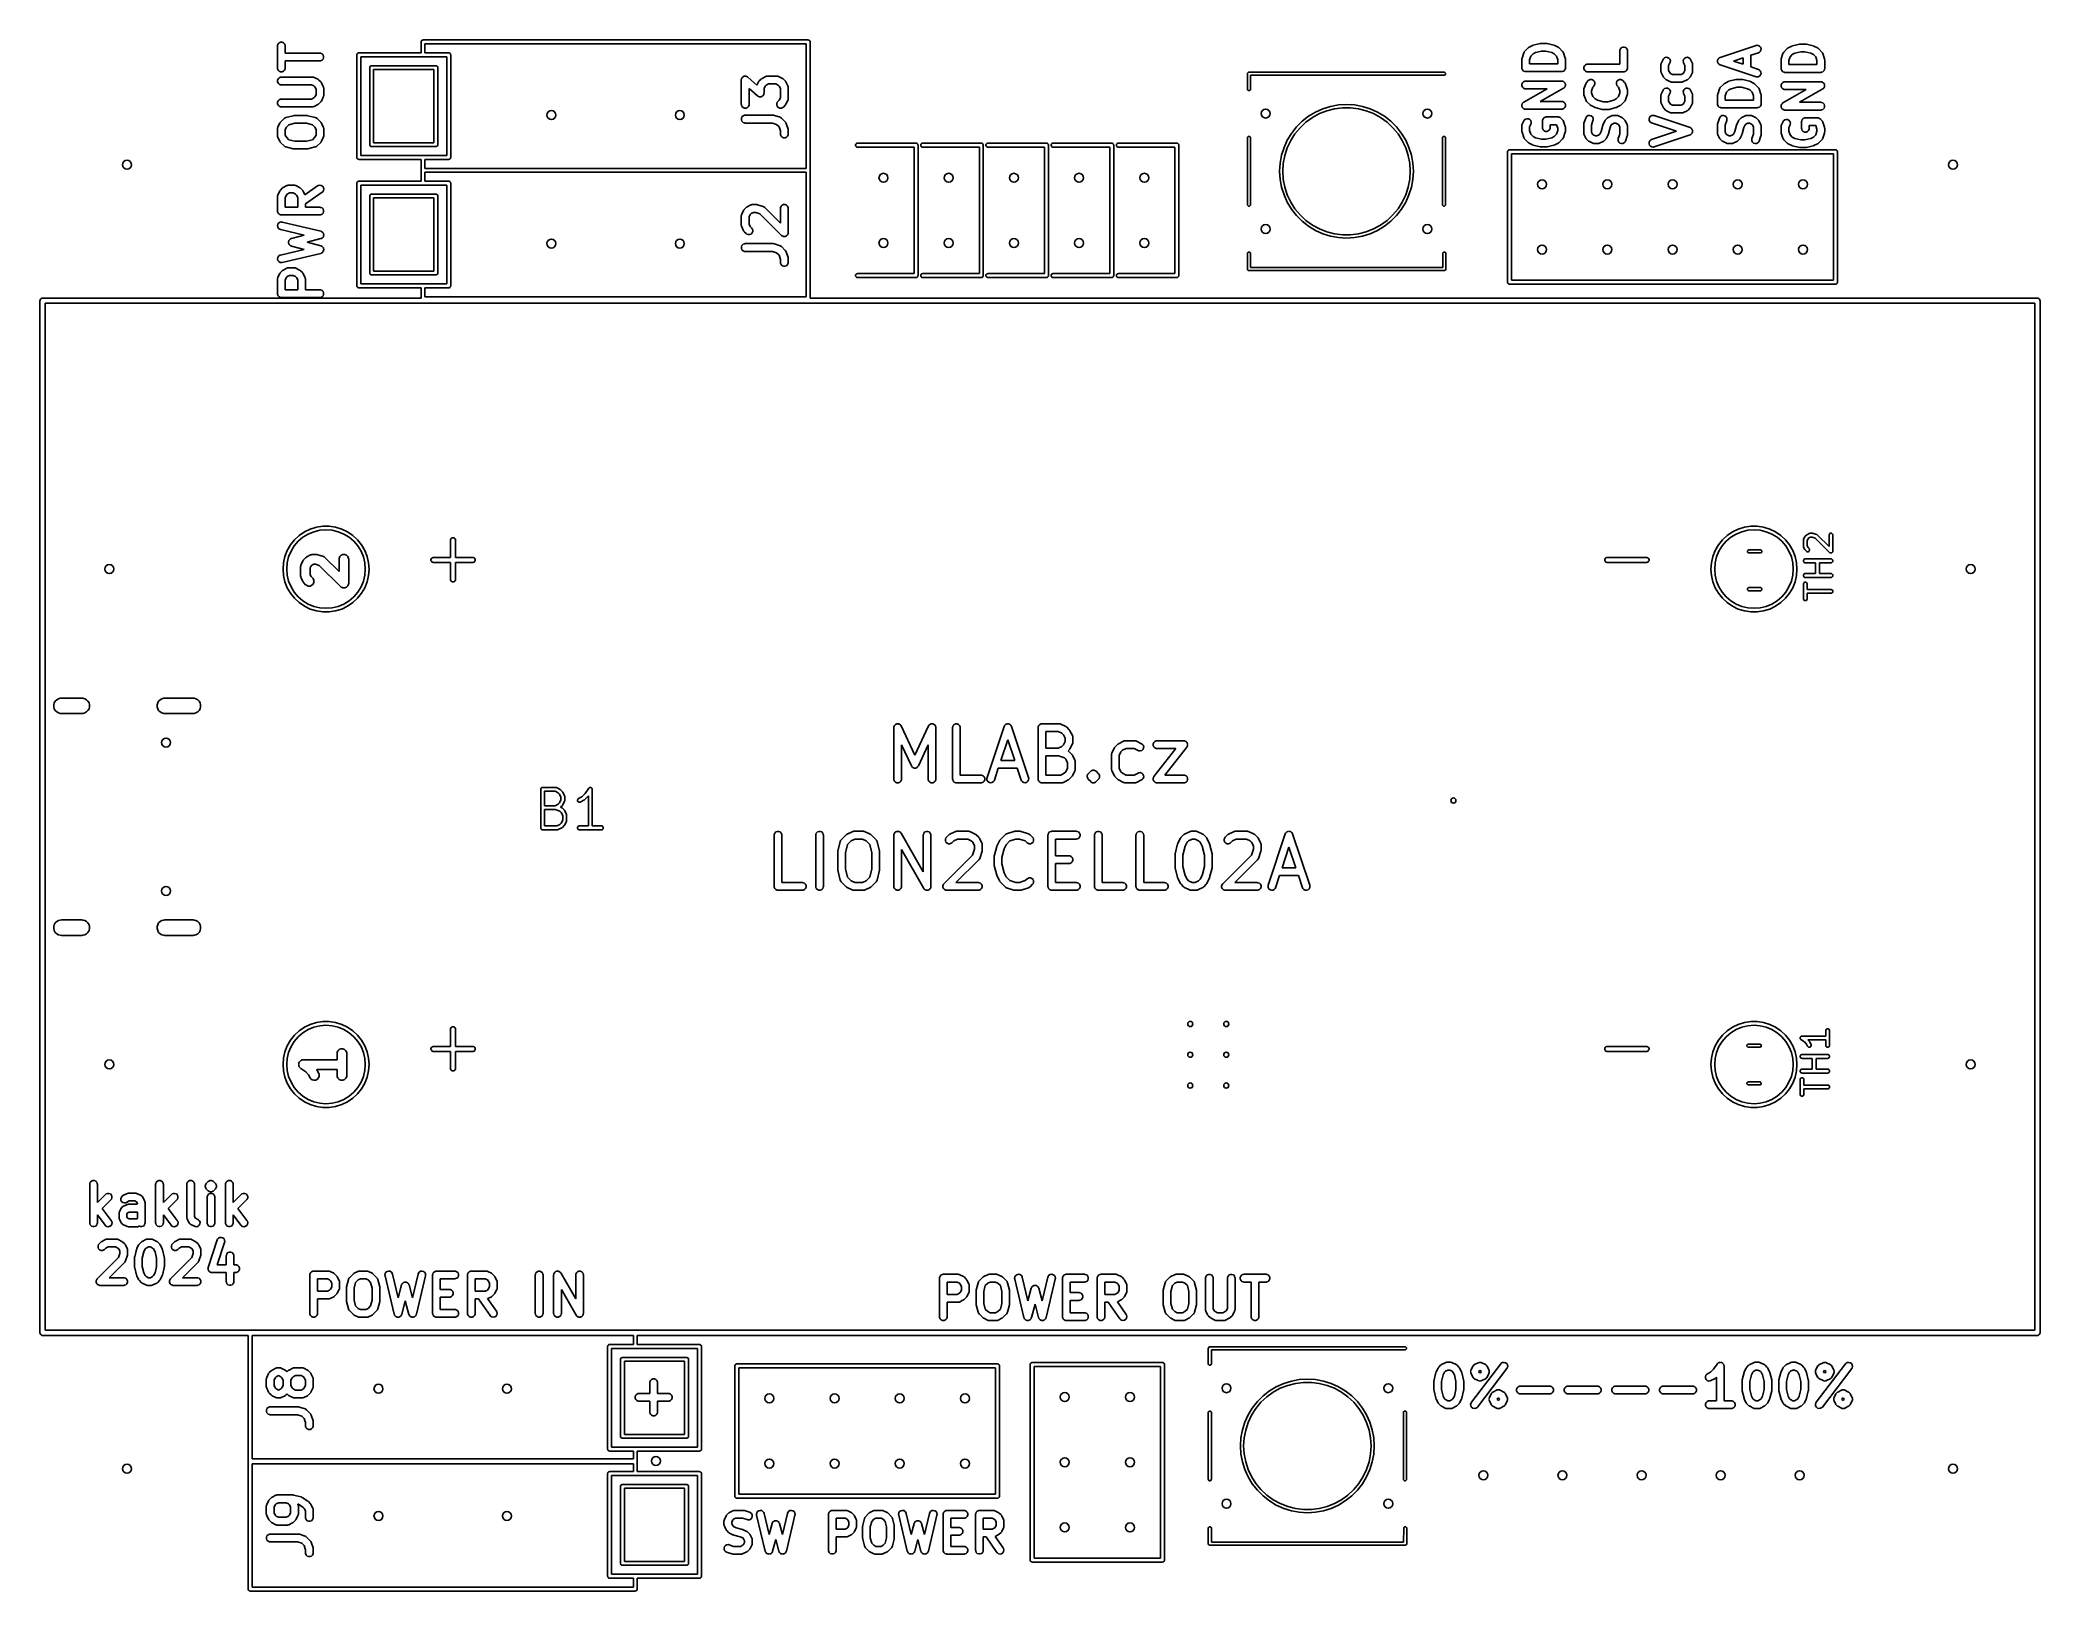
# Model space of a CAD drawing. Extents: x 0.27 to 3.33, y 0.21 to 2.59.
import ezdxf

# ---------------------------------------------------------------- set-up
doc = ezdxf.new("R2010")
doc.units = 0
doc.header["$MEASUREMENT"] = 0
doc.layers.add('BLACK', color=7, linetype='CONTINUOUS')

msp = doc.modelspace()

# ---------------------------------------------------------------- linework, layer by layer
at = {"layer": 'BLACK', "linetype": 'CONTINUOUS'}
for p, q in [((0.6307, 2.582), (0.6309, 2.5832)), ((0.6307, 2.5483), (0.6307, 2.582)), ((0.6309, 2.5832), (0.6317, 2.5853)), ((0.6317, 2.5853), (0.6334, 2.5869)), ((0.6334, 2.5869), (0.6355, 2.5878)), ((0.6355, 2.5878), (0.6378, 2.5878)), ((0.6378, 2.5878), (0.6399, 2.5869)), ((0.6399, 2.5869), (0.6416, 2.5853)), ((0.6416, 2.5853), (0.6424, 2.5832)), ((0.6424, 2.5832), (0.6426, 2.582)), ((0.6426, 2.582), (0.6426, 2.5711)), ((0.851, 2.5884), (0.8511, 2.589)), ((0.851, 2.5717), (0.851, 2.5884)), ((0.8511, 2.589), (0.8515, 2.5901)), ((0.8515, 2.5901), (0.8523, 2.5909)), ((0.8523, 2.5909), (0.8534, 2.5913)), ((0.8534, 2.5913), (0.854, 2.5914)), ((0.854, 2.5914), (1.0902, 2.5914)), ((0.8569, 2.5855), (0.8569, 2.5717)), ((1.0902, 2.5855), (0.8569, 2.5855)), ((1.0902, 2.5914), (1.4445, 2.5914)), ((1.4416, 2.5855), (1.0902, 2.5855)), ((1.4416, 2.3945), (1.4416, 2.5855)), ((1.4445, 2.5914), (1.445, 2.5913)), ((1.445, 2.5913), (1.4451, 2.5913)), ((1.4451, 2.5913), (1.4461, 2.5909)), ((1.4461, 2.5909), (1.447, 2.5901)), ((1.447, 2.5901), (1.4474, 2.589)), ((1.4474, 2.589), (1.4475, 2.5884)), ((1.4475, 2.5884), (1.4475, 2.3916)), ((2.5432, 2.5739), (2.5485, 2.5792)), ((2.5485, 2.5792), (2.5489, 2.5795)), ((2.5489, 2.5795), (2.549, 2.5797)), ((2.549, 2.5797), (2.5492, 2.5798)), ((2.5492, 2.5798), (2.5494, 2.5799)), ((2.5494, 2.5799), (2.5495, 2.58)), ((2.5495, 2.58), (2.55, 2.5803)), ((2.55, 2.5803), (2.5552, 2.5829)), ((2.5552, 2.5829), (2.5553, 2.5829)), ((2.5553, 2.5829), (2.5554, 2.583)), ((2.5554, 2.583), (2.5559, 2.5831)), ((2.5559, 2.5831), (2.5563, 2.5833)), ((2.5563, 2.5833), (2.5564, 2.5833)), ((2.5564, 2.5833), (2.5565, 2.5834)), ((2.5565, 2.5834), (2.567, 2.586)), ((2.567, 2.586), (2.5672, 2.586)), ((2.5672, 2.586), (2.5677, 2.5861)), ((2.5672, 2.586), (2.5672, 2.586)), ((2.5677, 2.5861), (2.5681, 2.5861)), ((2.5681, 2.5861), (2.5682, 2.5861)), ((2.5682, 2.5861), (2.5684, 2.5862)), ((2.5684, 2.5862), (2.5763, 2.5862)), ((2.5763, 2.5862), (2.5765, 2.5861)), ((2.5765, 2.5861), (2.5765, 2.5861)), ((2.5765, 2.5861), (2.577, 2.5861)), ((2.577, 2.5861), (2.5774, 2.586)), ((2.5774, 2.586), (2.5775, 2.586)), ((2.5775, 2.586), (2.5777, 2.586)), ((2.5777, 2.586), (2.5882, 2.5834)), ((2.5882, 2.5834), (2.5883, 2.5833)), ((2.5883, 2.5833), (2.5883, 2.5833)), ((2.5883, 2.5833), (2.5888, 2.5831)), ((2.5888, 2.5831), (2.5893, 2.583)), ((2.5893, 2.583), (2.5893, 2.5829)), ((2.5893, 2.5829), (2.5894, 2.5829)), ((2.5894, 2.5829), (2.5947, 2.5803)), ((2.5947, 2.5803), (2.5951, 2.58)), ((2.5951, 2.58), (2.5953, 2.5799)), ((2.5953, 2.5799), (2.5955, 2.5798)), ((2.5955, 2.5798), (2.5956, 2.5797)), ((2.5956, 2.5797), (2.5957, 2.5795)), ((2.5957, 2.5795), (2.5962, 2.5792)), ((2.5962, 2.5792), (2.6014, 2.5739)), ((2.6891, 2.5759), (2.69, 2.578)), ((2.69, 2.578), (2.6916, 2.5797)), ((2.6916, 2.5797), (2.6937, 2.5805)), ((2.6937, 2.5805), (2.696, 2.5805)), ((2.696, 2.5805), (2.6982, 2.5797)), ((2.6982, 2.5797), (2.6998, 2.578)), ((2.6998, 2.578), (2.7007, 2.5759)), ((2.8429, 2.5646), (2.898, 2.583)), ((2.898, 2.583), (2.8991, 2.5832)), ((2.8991, 2.5832), (2.9014, 2.5831)), ((2.9014, 2.5831), (2.9035, 2.582)), ((2.9035, 2.582), (2.905, 2.5803)), ((2.905, 2.5803), (2.9057, 2.5781)), ((2.9057, 2.5781), (2.9056, 2.5758)), ((2.9407, 2.5728), (2.946, 2.5781)), ((2.946, 2.5781), (2.9464, 2.5784)), ((2.9464, 2.5784), (2.9465, 2.5786)), ((2.9465, 2.5786), (2.9467, 2.5787)), ((2.9467, 2.5787), (2.9469, 2.5788)), ((2.9469, 2.5788), (2.947, 2.5789)), ((2.947, 2.5789), (2.9475, 2.5792)), ((2.9475, 2.5792), (2.9527, 2.5818)), ((2.9527, 2.5818), (2.9528, 2.5818)), ((2.9528, 2.5818), (2.9529, 2.5819)), ((2.9529, 2.5819), (2.9534, 2.582)), ((2.9534, 2.582), (2.9538, 2.5822)), ((2.9538, 2.5822), (2.9539, 2.5822)), ((2.9539, 2.5822), (2.954, 2.5823)), ((2.954, 2.5823), (2.9645, 2.5849)), ((2.9645, 2.5849), (2.9647, 2.5849)), ((2.9647, 2.5849), (2.9652, 2.585)), ((2.9647, 2.5849), (2.9647, 2.5849)), ((2.9652, 2.585), (2.9656, 2.585)), ((2.9656, 2.585), (2.9657, 2.585)), ((2.9657, 2.585), (2.9659, 2.5851)), ((2.9659, 2.5851), (2.9738, 2.5851)), ((2.9738, 2.5851), (2.974, 2.585)), ((2.974, 2.585), (2.974, 2.585)), ((2.974, 2.585), (2.9745, 2.585)), ((2.9745, 2.585), (2.9749, 2.5849)), ((2.9749, 2.5849), (2.975, 2.5849)), ((2.975, 2.5849), (2.9752, 2.5849)), ((2.9752, 2.5849), (2.9857, 2.5823)), ((2.9857, 2.5823), (2.9858, 2.5822)), ((2.9858, 2.5822), (2.9858, 2.5822)), ((2.9858, 2.5822), (2.9863, 2.582)), ((2.9863, 2.582), (2.9868, 2.5819)), ((2.9868, 2.5819), (2.9868, 2.5818)), ((2.9868, 2.5818), (2.9869, 2.5818)), ((2.9869, 2.5818), (2.9922, 2.5792)), ((2.9922, 2.5792), (2.9926, 2.5789)), ((2.9926, 2.5789), (2.9928, 2.5788)), ((2.9928, 2.5788), (2.993, 2.5787)), ((2.993, 2.5787), (2.9931, 2.5786)), ((2.9931, 2.5786), (2.9932, 2.5784)), ((2.9932, 2.5784), (2.9937, 2.5781)), ((2.9937, 2.5781), (2.9989, 2.5728)), ((0.6309, 2.5471), (0.6307, 2.5483)), ((0.6317, 2.545), (0.6309, 2.5471)), ((0.6424, 2.5471), (0.6416, 2.545)), ((0.6426, 2.5483), (0.6424, 2.5471)), ((0.6426, 2.5711), (0.6957, 2.5711)), ((0.6957, 2.5593), (0.6426, 2.5593)), ((0.6426, 2.5593), (0.6426, 2.5483)), ((0.6957, 2.5711), (0.6969, 2.571)), ((0.6969, 2.5594), (0.6957, 2.5593)), ((0.6969, 2.571), (0.699, 2.5701)), ((0.699, 2.5603), (0.6969, 2.5594)), ((0.699, 2.5701), (0.7006, 2.5684)), ((0.7006, 2.5619), (0.699, 2.5603)), ((0.7006, 2.5684), (0.7015, 2.5663)), ((0.7015, 2.564), (0.7006, 2.5619)), ((0.7015, 2.5663), (0.7015, 2.564)), ((0.7526, 2.5693), (0.7531, 2.5704)), ((0.7526, 2.5687), (0.7526, 2.5693)), ((0.7526, 2.4113), (0.7526, 2.5687)), ((0.7531, 2.5704), (0.7539, 2.5712)), ((0.7539, 2.5712), (0.755, 2.5716)), ((0.755, 2.5716), (0.7555, 2.5717)), ((0.7555, 2.5717), (0.851, 2.5717)), ((0.7585, 2.5658), (0.7585, 2.4142)), ((0.8904, 2.5658), (0.7585, 2.5658)), ((0.7723, 2.5497), (0.7728, 2.5507)), ((0.7723, 2.5491), (0.7723, 2.5497)), ((0.7723, 2.4309), (0.7723, 2.5491)), ((0.7728, 2.5507), (0.7736, 2.5515)), ((0.7736, 2.5515), (0.7746, 2.552)), ((0.7746, 2.552), (0.775, 2.552)), ((0.775, 2.552), (0.7752, 2.552)), ((0.7752, 2.552), (0.8736, 2.552)), ((0.7782, 2.5461), (0.7782, 2.4339)), ((0.8707, 2.5461), (0.7782, 2.5461)), ((0.8569, 2.5717), (0.8933, 2.5717)), ((0.8707, 2.4339), (0.8707, 2.5461)), ((0.8736, 2.552), (0.8738, 2.552)), ((0.8738, 2.552), (0.8742, 2.552)), ((0.8742, 2.552), (0.8753, 2.5515)), ((0.8753, 2.5515), (0.8761, 2.5507)), ((0.8761, 2.5507), (0.8765, 2.5497)), ((0.8765, 2.5497), (0.8766, 2.5491)), ((0.8766, 2.5491), (0.8766, 2.4309)), ((0.8904, 2.4142), (0.8904, 2.5658)), ((0.8933, 2.5717), (0.8939, 2.5716)), ((0.8939, 2.5716), (0.895, 2.5712)), ((0.895, 2.5712), (0.8958, 2.5704)), ((0.8958, 2.5704), (0.8962, 2.5693)), ((0.8962, 2.5693), (0.8963, 2.5687)), ((0.8963, 2.5687), (0.8963, 2.4113)), ((2.5389, 2.5626), (2.539, 2.5628)), ((2.5389, 2.5625), (2.5389, 2.5626)), ((2.5389, 2.5619), (2.5389, 2.5625)), ((2.5389, 2.5488), (2.5389, 2.5619)), ((2.539, 2.5476), (2.5389, 2.5488)), ((2.539, 2.5632), (2.5392, 2.5637)), ((2.539, 2.563), (2.539, 2.5632)), ((2.539, 2.5628), (2.539, 2.563)), ((2.5399, 2.5455), (2.539, 2.5476)), ((2.5392, 2.5637), (2.5418, 2.5716)), ((2.5418, 2.5716), (2.5423, 2.5727)), ((2.5423, 2.5727), (2.5424, 2.5728)), ((2.5424, 2.5728), (2.5425, 2.573)), ((2.5425, 2.573), (2.5432, 2.5739)), ((2.5526, 2.5666), (2.5507, 2.5609)), ((2.5507, 2.5609), (2.5507, 2.5547)), ((2.5507, 2.5547), (2.594, 2.5547)), ((2.5561, 2.5701), (2.5526, 2.5666)), ((2.56, 2.5721), (2.5561, 2.5701)), ((2.5691, 2.5743), (2.56, 2.5721)), ((2.5755, 2.5743), (2.5691, 2.5743)), ((2.5847, 2.5721), (2.5755, 2.5743)), ((2.5885, 2.5701), (2.5847, 2.5721)), ((2.5921, 2.5666), (2.5885, 2.5701)), ((2.594, 2.5609), (2.5921, 2.5666)), ((2.594, 2.5547), (2.594, 2.5609)), ((2.6014, 2.5739), (2.6022, 2.573)), ((2.6022, 2.573), (2.6023, 2.5728)), ((2.6023, 2.5728), (2.6024, 2.5727)), ((2.6024, 2.5727), (2.6029, 2.5716)), ((2.6029, 2.5716), (2.6055, 2.5637)), ((2.6057, 2.5476), (2.6048, 2.5455)), ((2.6055, 2.5637), (2.6056, 2.5632)), ((2.6056, 2.5632), (2.6057, 2.563)), ((2.6057, 2.563), (2.6057, 2.5628)), ((2.6057, 2.5628), (2.6057, 2.5626)), ((2.6057, 2.5626), (2.6057, 2.5625)), ((2.6057, 2.5625), (2.6058, 2.5619)), ((2.6058, 2.5488), (2.6057, 2.5476)), ((2.6058, 2.5619), (2.6058, 2.5488)), ((2.634, 2.5497), (2.6349, 2.5518)), ((2.634, 2.5474), (2.634, 2.5497)), ((2.6349, 2.5452), (2.634, 2.5474)), ((2.6349, 2.5518), (2.6365, 2.5534)), ((2.6365, 2.5534), (2.6386, 2.5543)), ((2.6386, 2.5543), (2.6398, 2.5544)), ((2.6398, 2.5544), (2.689, 2.5544)), ((2.689, 2.5748), (2.6891, 2.5759)), ((2.689, 2.5544), (2.689, 2.5748)), ((2.7007, 2.5474), (2.6998, 2.5452)), ((2.7007, 2.5759), (2.7008, 2.5748)), ((2.7008, 2.5485), (2.7007, 2.5474)), ((2.7008, 2.5748), (2.7008, 2.5485)), ((2.7522, 2.5538), (2.7523, 2.5549)), ((2.7522, 2.5433), (2.7522, 2.5538)), ((2.7523, 2.5549), (2.7524, 2.5551)), ((2.7524, 2.5553), (2.7529, 2.5564)), ((2.7524, 2.5551), (2.7524, 2.5553)), ((2.7529, 2.5564), (2.7555, 2.5616)), ((2.7555, 2.5616), (2.7561, 2.5626)), ((2.7561, 2.5626), (2.7578, 2.5641)), ((2.7578, 2.5641), (2.76, 2.5649)), ((2.76, 2.5649), (2.7623, 2.5647)), ((2.7623, 2.5647), (2.7644, 2.5637)), ((2.766, 2.5564), (2.764, 2.5524)), ((2.764, 2.5524), (2.764, 2.5447)), ((2.7644, 2.5637), (2.7659, 2.5619)), ((2.7659, 2.5619), (2.7666, 2.5597)), ((2.7665, 2.5574), (2.766, 2.5564)), ((2.7666, 2.5597), (2.7665, 2.5574)), ((2.7864, 2.5597), (2.7871, 2.5619)), ((2.7866, 2.5574), (2.7864, 2.5597)), ((2.787, 2.5564), (2.7866, 2.5574)), ((2.789, 2.5524), (2.787, 2.5564)), ((2.7871, 2.5619), (2.7886, 2.5637)), ((2.7886, 2.5637), (2.7907, 2.5647)), ((2.789, 2.5447), (2.789, 2.5524)), ((2.7907, 2.5647), (2.793, 2.5649)), ((2.793, 2.5649), (2.7952, 2.5641)), ((2.7952, 2.5641), (2.7969, 2.5626)), ((2.7969, 2.5626), (2.7975, 2.5616)), ((2.7975, 2.5616), (2.8002, 2.5564)), ((2.8002, 2.5564), (2.8006, 2.5553)), ((2.8006, 2.5553), (2.8006, 2.5551)), ((2.8006, 2.5551), (2.8007, 2.5549)), ((2.8007, 2.5549), (2.8008, 2.5538)), ((2.8008, 2.5538), (2.8008, 2.5433)), ((2.8389, 2.5597), (2.839, 2.5601)), ((2.839, 2.559), (2.8389, 2.5597)), ((2.8389, 2.5583), (2.839, 2.559)), ((2.839, 2.5579), (2.8389, 2.5583)), ((2.839, 2.5601), (2.8391, 2.5606)), ((2.8391, 2.5574), (2.839, 2.5579)), ((2.8391, 2.5606), (2.8394, 2.5612)), ((2.8394, 2.5568), (2.8391, 2.5574)), ((2.8394, 2.5612), (2.8396, 2.5619)), ((2.8396, 2.5561), (2.8394, 2.5568)), ((2.8396, 2.5619), (2.8399, 2.5622)), ((2.8399, 2.5558), (2.8396, 2.5561)), ((2.8399, 2.5622), (2.8401, 2.5626)), ((2.8401, 2.5554), (2.8399, 2.5558)), ((2.8401, 2.5626), (2.8407, 2.5631)), ((2.8407, 2.5549), (2.8401, 2.5554)), ((2.8407, 2.5631), (2.8411, 2.5637)), ((2.8411, 2.5543), (2.8407, 2.5549)), ((2.8411, 2.5637), (2.8415, 2.5639)), ((2.8415, 2.5541), (2.8411, 2.5543)), ((2.8415, 2.5639), (2.8418, 2.5641)), ((2.8418, 2.5539), (2.8415, 2.5541)), ((2.8418, 2.5641), (2.8429, 2.5646)), ((2.8429, 2.5534), (2.8418, 2.5539)), ((2.898, 2.535), (2.8429, 2.5534)), ((2.8782, 2.5639), (2.8634, 2.559)), ((2.8634, 2.559), (2.8782, 2.5541)), ((2.8782, 2.5541), (2.8782, 2.5639)), ((2.9018, 2.5718), (2.89, 2.5679)), ((2.89, 2.5679), (2.89, 2.5501)), ((2.89, 2.5501), (2.9018, 2.5462)), ((2.9028, 2.5722), (2.9018, 2.5718)), ((2.9018, 2.5462), (2.9028, 2.5458)), ((2.9045, 2.5738), (2.9028, 2.5722)), ((2.9028, 2.5458), (2.9045, 2.5443)), ((2.9056, 2.5758), (2.9045, 2.5738)), ((2.9364, 2.5615), (2.9365, 2.5617)), ((2.9364, 2.5614), (2.9364, 2.5615)), ((2.9364, 2.5608), (2.9364, 2.5614)), ((2.9364, 2.5477), (2.9364, 2.5608)), ((2.9365, 2.5465), (2.9364, 2.5477)), ((2.9365, 2.5621), (2.9367, 2.5626)), ((2.9365, 2.5619), (2.9365, 2.5621)), ((2.9365, 2.5617), (2.9365, 2.5619)), ((2.9374, 2.5444), (2.9365, 2.5465)), ((2.9367, 2.5626), (2.9393, 2.5705)), ((2.9393, 2.5705), (2.9398, 2.5716)), ((2.9398, 2.5716), (2.9399, 2.5717)), ((2.9399, 2.5717), (2.94, 2.5719)), ((2.94, 2.5719), (2.9407, 2.5728)), ((2.9501, 2.5655), (2.9482, 2.5598)), ((2.9482, 2.5598), (2.9482, 2.5536)), ((2.9482, 2.5536), (2.9915, 2.5536)), ((2.9536, 2.569), (2.9501, 2.5655)), ((2.9575, 2.571), (2.9536, 2.569)), ((2.9666, 2.5732), (2.9575, 2.571)), ((2.973, 2.5732), (2.9666, 2.5732)), ((2.9822, 2.571), (2.973, 2.5732)), ((2.986, 2.569), (2.9822, 2.571)), ((2.9896, 2.5655), (2.986, 2.569)), ((2.9915, 2.5598), (2.9896, 2.5655)), ((2.9915, 2.5536), (2.9915, 2.5598)), ((2.9989, 2.5728), (2.9997, 2.5719)), ((2.9997, 2.5719), (2.9998, 2.5717)), ((2.9998, 2.5717), (2.9999, 2.5716)), ((2.9999, 2.5716), (3.0004, 2.5705)), ((3.0004, 2.5705), (3.003, 2.5626)), ((3.0032, 2.5465), (3.0023, 2.5444)), ((3.003, 2.5626), (3.0031, 2.5621)), ((3.0031, 2.5621), (3.0032, 2.5619)), ((3.0032, 2.5619), (3.0032, 2.5617)), ((3.0032, 2.5617), (3.0032, 2.5615)), ((3.0032, 2.5615), (3.0032, 2.5614)), ((3.0032, 2.5614), (3.0033, 2.5608)), ((3.0033, 2.5477), (3.0032, 2.5465)), ((3.0033, 2.5608), (3.0033, 2.5477)), ((0.6309, 2.5298), (0.6317, 2.5319)), ((0.6309, 2.5275), (0.6309, 2.5298)), ((0.6317, 2.5253), (0.6309, 2.5275)), ((0.6334, 2.5434), (0.6317, 2.545)), ((0.6317, 2.5319), (0.6334, 2.5335)), ((0.6334, 2.5237), (0.6317, 2.5253)), ((0.6355, 2.5425), (0.6334, 2.5434)), ((0.6334, 2.5335), (0.6355, 2.5344)), ((0.6355, 2.5228), (0.6334, 2.5237)), ((0.6378, 2.5425), (0.6355, 2.5425)), ((0.6355, 2.5344), (0.6367, 2.5345)), ((0.6367, 2.5227), (0.6355, 2.5228)), ((0.6367, 2.5345), (0.6845, 2.5345)), ((0.6831, 2.5227), (0.6367, 2.5227)), ((0.6399, 2.5434), (0.6378, 2.5425)), ((0.6416, 2.545), (0.6399, 2.5434)), ((0.6866, 2.5209), (0.6831, 2.5227)), ((0.6845, 2.5345), (0.6856, 2.5344)), ((0.6856, 2.5344), (0.6858, 2.5343)), ((0.6858, 2.5343), (0.686, 2.5343)), ((0.686, 2.5343), (0.6871, 2.5339)), ((0.688, 2.5195), (0.6866, 2.5209)), ((0.6871, 2.5339), (0.6927, 2.5311)), ((0.6898, 2.516), (0.688, 2.5195)), ((0.6898, 2.5075), (0.6898, 2.516)), ((0.6927, 2.5311), (0.6932, 2.5308)), ((0.6932, 2.5308), (0.6934, 2.5307)), ((0.6934, 2.5307), (0.6935, 2.5306)), ((0.6935, 2.5306), (0.6937, 2.5305)), ((0.6937, 2.5305), (0.6938, 2.5303)), ((0.6938, 2.5303), (0.6943, 2.53)), ((0.6943, 2.53), (0.6971, 2.5272)), ((0.6971, 2.5272), (0.6974, 2.5267)), ((0.6974, 2.5267), (0.6976, 2.5266)), ((0.6976, 2.5266), (0.6977, 2.5264)), ((0.6977, 2.5264), (0.6978, 2.5263)), ((0.6978, 2.5263), (0.6979, 2.5261)), ((0.6979, 2.5261), (0.6982, 2.5256)), ((0.6982, 2.5256), (0.701, 2.52)), ((0.701, 2.52), (0.7014, 2.5189)), ((0.7014, 2.5189), (0.7014, 2.5187)), ((0.7014, 2.5187), (0.7015, 2.5185)), ((0.7015, 2.5185), (0.7016, 2.5174)), ((0.7016, 2.5174), (0.7016, 2.5061)), ((1.3419, 2.53), (1.342, 2.5306)), ((1.3419, 2.4929), (1.3419, 2.53)), ((1.342, 2.5309), (1.3421, 2.5312)), ((1.342, 2.5308), (1.342, 2.5309)), ((1.342, 2.5306), (1.342, 2.5308)), ((1.3421, 2.5312), (1.3424, 2.5321)), ((1.3424, 2.5321), (1.3427, 2.533)), ((1.3427, 2.533), (1.3429, 2.5331)), ((1.3429, 2.5331), (1.343, 2.5333)), ((1.343, 2.5333), (1.3436, 2.534)), ((1.3436, 2.534), (1.3443, 2.5348)), ((1.3443, 2.5348), (1.3445, 2.5348)), ((1.3445, 2.5348), (1.3446, 2.535)), ((1.3446, 2.535), (1.3455, 2.5354)), ((1.3455, 2.5354), (1.3464, 2.5358)), ((1.3464, 2.5358), (1.3466, 2.5358)), ((1.3466, 2.5358), (1.3468, 2.5359)), ((1.3468, 2.5359), (1.3477, 2.5359)), ((1.3477, 2.5359), (1.3487, 2.5359)), ((1.3487, 2.5359), (1.3489, 2.5359)), ((1.3489, 2.5359), (1.3491, 2.5359)), ((1.3491, 2.5359), (1.35, 2.5355)), ((1.35, 2.5355), (1.3509, 2.5352)), ((1.3509, 2.5352), (1.3512, 2.535)), ((1.3512, 2.535), (1.3513, 2.535)), ((1.3513, 2.535), (1.3514, 2.5349)), ((1.3514, 2.5349), (1.3519, 2.5345)), ((1.3519, 2.5345), (1.3659, 2.5222)), ((1.3668, 2.5055), (1.3539, 2.5168)), ((1.3539, 2.5168), (1.3539, 2.4929)), ((1.3659, 2.5222), (1.3683, 2.527)), ((1.3683, 2.527), (1.3686, 2.5275)), ((1.3686, 2.5275), (1.3687, 2.5276)), ((1.3687, 2.5276), (1.3688, 2.5278)), ((1.3688, 2.5278), (1.3689, 2.528)), ((1.3689, 2.528), (1.369, 2.5281)), ((1.369, 2.5281), (1.3694, 2.5285)), ((1.3694, 2.5285), (1.3723, 2.5314)), ((1.3723, 2.5314), (1.3727, 2.5318)), ((1.3727, 2.5318), (1.3728, 2.5319)), ((1.3728, 2.5319), (1.373, 2.532)), ((1.373, 2.532), (1.3732, 2.5321)), ((1.3732, 2.5321), (1.3733, 2.5322)), ((1.3733, 2.5322), (1.3738, 2.5325)), ((1.3738, 2.5325), (1.3795, 2.5354)), ((1.3786, 2.5207), (1.3768, 2.5172)), ((1.3768, 2.5172), (1.3768, 2.51)), ((1.3801, 2.5222), (1.3786, 2.5207)), ((1.3795, 2.5354), (1.3806, 2.5358)), ((1.3836, 2.524), (1.3801, 2.5222)), ((1.3806, 2.5358), (1.3809, 2.5358)), ((1.3809, 2.5358), (1.3811, 2.5359)), ((1.3811, 2.5359), (1.3822, 2.536)), ((1.3822, 2.536), (1.3965, 2.536)), ((1.3951, 2.524), (1.3836, 2.524)), ((1.3987, 2.5222), (1.3951, 2.524)), ((1.3965, 2.536), (1.3977, 2.5359)), ((1.3977, 2.5359), (1.3979, 2.5358)), ((1.3979, 2.5358), (1.3981, 2.5358)), ((1.3981, 2.5358), (1.3992, 2.5354)), ((1.4002, 2.5207), (1.3987, 2.5222)), ((1.3992, 2.5354), (1.4049, 2.5325)), ((1.4019, 2.5172), (1.4002, 2.5207)), ((1.4019, 2.5028), (1.4019, 2.5172)), ((1.4049, 2.5325), (1.4054, 2.5322)), ((1.4054, 2.5322), (1.4056, 2.5321)), ((1.4056, 2.5321), (1.4057, 2.532)), ((1.4057, 2.532), (1.4059, 2.5319)), ((1.4059, 2.5319), (1.406, 2.5318)), ((1.406, 2.5318), (1.4065, 2.5314)), ((1.4065, 2.5314), (1.4093, 2.5285)), ((1.4093, 2.5285), (1.4097, 2.5281)), ((1.4097, 2.5281), (1.4098, 2.528)), ((1.4098, 2.528), (1.4099, 2.5278)), ((1.4099, 2.5278), (1.4101, 2.5276)), ((1.4101, 2.5276), (1.4101, 2.5275)), ((1.4101, 2.5275), (1.4104, 2.527)), ((1.4104, 2.527), (1.4133, 2.5213)), ((1.4133, 2.5213), (1.4137, 2.5202)), ((1.4137, 2.5202), (1.4137, 2.5199)), ((1.4137, 2.5199), (1.4138, 2.5197)), ((1.4138, 2.5197), (1.4139, 2.5186)), ((1.4139, 2.5186), (1.4139, 2.5014)), ((2.118, 2.5396), (2.1182, 2.5405)), ((2.118, 2.516), (2.118, 2.5396)), ((2.1182, 2.5151), (2.118, 2.516)), ((2.1182, 2.5405), (2.1195, 2.5418)), ((2.1195, 2.5138), (2.1182, 2.5151)), ((2.1195, 2.5418), (2.1204, 2.542)), ((2.1204, 2.542), (2.4196, 2.542)), ((2.1226, 2.5151), (2.1213, 2.5138)), ((2.1228, 2.516), (2.1226, 2.5151)), ((2.4196, 2.5372), (2.1228, 2.5372)), ((2.1228, 2.5372), (2.1228, 2.516)), ((2.4196, 2.542), (2.4205, 2.5418)), ((2.4205, 2.5374), (2.4196, 2.5372)), ((2.4205, 2.5418), (2.4218, 2.5405)), ((2.4218, 2.5387), (2.4205, 2.5374)), ((2.4218, 2.5405), (2.4218, 2.5387)), ((2.539, 2.5237), (2.5399, 2.5258)), ((2.539, 2.5214), (2.539, 2.5237)), ((2.5399, 2.5192), (2.539, 2.5214)), ((2.5415, 2.5438), (2.5399, 2.5455)), ((2.5399, 2.5258), (2.5415, 2.5274)), ((2.5415, 2.5176), (2.5399, 2.5192)), ((2.5436, 2.543), (2.5415, 2.5438)), ((2.5415, 2.5274), (2.5436, 2.5283)), ((2.5436, 2.5167), (2.5415, 2.5176)), ((2.5418, 2.4961), (2.5776, 2.5166)), ((2.5448, 2.5428), (2.5436, 2.543)), ((2.5436, 2.5283), (2.5448, 2.5284)), ((2.5448, 2.5166), (2.5436, 2.5167)), ((2.5999, 2.5428), (2.5448, 2.5428)), ((2.5448, 2.5284), (2.5999, 2.5284)), ((2.5776, 2.5166), (2.5448, 2.5166)), ((2.6028, 2.5174), (2.567, 2.4969)), ((2.601, 2.543), (2.5999, 2.5428)), ((2.5999, 2.5284), (2.6002, 2.5284)), ((2.6002, 2.5284), (2.6003, 2.5284)), ((2.6003, 2.5284), (2.6004, 2.5284)), ((2.6004, 2.5284), (2.601, 2.5283)), ((2.6032, 2.5438), (2.601, 2.543)), ((2.601, 2.5283), (2.6018, 2.528)), ((2.6018, 2.528), (2.6025, 2.5278)), ((2.6025, 2.5278), (2.6028, 2.5276)), ((2.6028, 2.5276), (2.6032, 2.5274)), ((2.6031, 2.5176), (2.6028, 2.5174)), ((2.6032, 2.5176), (2.6031, 2.5176)), ((2.6048, 2.5455), (2.6032, 2.5438)), ((2.6032, 2.5274), (2.6037, 2.5269)), ((2.6033, 2.5177), (2.6032, 2.5176)), ((2.6038, 2.5181), (2.6033, 2.5177)), ((2.6037, 2.5269), (2.6043, 2.5264)), ((2.6042, 2.5187), (2.6038, 2.5181)), ((2.6048, 2.5192), (2.6042, 2.5187)), ((2.6043, 2.5264), (2.6045, 2.5261)), ((2.6045, 2.5261), (2.6048, 2.5258)), ((2.6048, 2.5258), (2.6051, 2.5251)), ((2.6049, 2.5196), (2.6048, 2.5192)), ((2.6052, 2.5199), (2.6049, 2.5196)), ((2.6051, 2.5251), (2.6055, 2.5244)), ((2.6054, 2.5206), (2.6052, 2.5199)), ((2.6057, 2.5214), (2.6054, 2.5206)), ((2.6055, 2.5244), (2.6055, 2.524)), ((2.6055, 2.524), (2.6057, 2.5237)), ((2.6057, 2.5237), (2.6057, 2.5229)), ((2.6057, 2.5229), (2.6058, 2.5221)), ((2.6058, 2.5221), (2.6057, 2.5217)), ((2.6057, 2.5217), (2.6057, 2.5214)), ((2.6339, 2.5151), (2.634, 2.5153)), ((2.6339, 2.515), (2.6339, 2.5151)), ((2.6339, 2.5144), (2.6339, 2.515)), ((2.634, 2.5157), (2.6342, 2.5163)), ((2.634, 2.5155), (2.634, 2.5157)), ((2.634, 2.5153), (2.634, 2.5155)), ((2.6342, 2.5163), (2.6368, 2.5241)), ((2.6365, 2.5436), (2.6349, 2.5452)), ((2.6386, 2.5427), (2.6365, 2.5436)), ((2.6368, 2.5241), (2.6373, 2.5252)), ((2.6373, 2.5252), (2.6374, 2.5253)), ((2.6374, 2.5253), (2.6375, 2.5255)), ((2.6375, 2.5255), (2.6382, 2.5264)), ((2.6382, 2.5264), (2.6408, 2.5291)), ((2.6398, 2.5426), (2.6386, 2.5427)), ((2.6949, 2.5426), (2.6398, 2.5426)), ((2.6408, 2.5291), (2.6417, 2.5298)), ((2.6417, 2.5298), (2.6439, 2.5307)), ((2.6439, 2.5307), (2.6462, 2.5307)), ((2.6476, 2.5191), (2.6457, 2.5134)), ((2.6462, 2.5307), (2.6483, 2.5298)), ((2.6492, 2.5207), (2.6476, 2.5191)), ((2.6483, 2.5298), (2.6499, 2.5282)), ((2.6499, 2.5216), (2.6492, 2.5207)), ((2.6499, 2.5282), (2.6508, 2.526)), ((2.6508, 2.5237), (2.6499, 2.5216)), ((2.6508, 2.526), (2.6508, 2.5237)), ((2.6838, 2.526), (2.6847, 2.5282)), ((2.6838, 2.5237), (2.6838, 2.526)), ((2.6847, 2.5216), (2.6838, 2.5237)), ((2.6847, 2.5282), (2.6864, 2.5298)), ((2.6855, 2.5207), (2.6847, 2.5216)), ((2.6871, 2.5191), (2.6855, 2.5207)), ((2.6864, 2.5298), (2.6885, 2.5307)), ((2.689, 2.5134), (2.6871, 2.5191)), ((2.6885, 2.5307), (2.6908, 2.5307)), ((2.6908, 2.5307), (2.6929, 2.5298)), ((2.6929, 2.5298), (2.6938, 2.5291)), ((2.6938, 2.5291), (2.6964, 2.5264)), ((2.696, 2.5427), (2.6949, 2.5426)), ((2.6982, 2.5436), (2.696, 2.5427)), ((2.6964, 2.5264), (2.6972, 2.5255)), ((2.6972, 2.5255), (2.6973, 2.5253)), ((2.6973, 2.5253), (2.6974, 2.5252)), ((2.6974, 2.5252), (2.6979, 2.5241)), ((2.6979, 2.5241), (2.7005, 2.5163)), ((2.6998, 2.5452), (2.6982, 2.5436)), ((2.7005, 2.5163), (2.7006, 2.5157)), ((2.7006, 2.5157), (2.7007, 2.5155)), ((2.7007, 2.5155), (2.7007, 2.5153)), ((2.7007, 2.5153), (2.7007, 2.5151)), ((2.7007, 2.5151), (2.7007, 2.515)), ((2.7007, 2.515), (2.7008, 2.5144)), ((2.7523, 2.5421), (2.7522, 2.5433)), ((2.7524, 2.5419), (2.7523, 2.5421)), ((2.7524, 2.5417), (2.7524, 2.5419)), ((2.7529, 2.5406), (2.7524, 2.5417)), ((2.7555, 2.5354), (2.7529, 2.5406)), ((2.7558, 2.5349), (2.7555, 2.5354)), ((2.7555, 2.5144), (2.7561, 2.5154)), ((2.7559, 2.5347), (2.7558, 2.5349)), ((2.756, 2.5346), (2.7559, 2.5347)), ((2.7561, 2.5344), (2.756, 2.5346)), ((2.7562, 2.5343), (2.7561, 2.5344)), ((2.7561, 2.5154), (2.7578, 2.5169)), ((2.7566, 2.5338), (2.7562, 2.5343)), ((2.7592, 2.5312), (2.7566, 2.5338)), ((2.7578, 2.5169), (2.76, 2.5176)), ((2.7597, 2.5308), (2.7592, 2.5312)), ((2.7598, 2.5307), (2.7597, 2.5308)), ((2.7599, 2.5306), (2.7598, 2.5307)), ((2.7601, 2.5305), (2.7599, 2.5306)), ((2.76, 2.5176), (2.7623, 2.5175)), ((2.7603, 2.5304), (2.7601, 2.5305)), ((2.7607, 2.5301), (2.7603, 2.5304)), ((2.766, 2.5275), (2.7607, 2.5301)), ((2.7623, 2.5175), (2.7644, 2.5164)), ((2.764, 2.5447), (2.7656, 2.5415)), ((2.7644, 2.5164), (2.7659, 2.5147)), ((2.7656, 2.5415), (2.7669, 2.5402)), ((2.7671, 2.5271), (2.766, 2.5275)), ((2.7669, 2.5402), (2.77, 2.5387)), ((2.7673, 2.527), (2.7671, 2.5271)), ((2.7675, 2.527), (2.7673, 2.527)), ((2.7686, 2.5269), (2.7675, 2.527)), ((2.7844, 2.5269), (2.7686, 2.5269)), ((2.77, 2.5387), (2.783, 2.5387)), ((2.783, 2.5387), (2.7861, 2.5402)), ((2.7855, 2.527), (2.7844, 2.5269)), ((2.7857, 2.527), (2.7855, 2.527)), ((2.7859, 2.5271), (2.7857, 2.527)), ((2.787, 2.5275), (2.7859, 2.5271)), ((2.7861, 2.5402), (2.7874, 2.5415)), ((2.7923, 2.5301), (2.787, 2.5275)), ((2.7871, 2.5147), (2.7886, 2.5164)), ((2.7874, 2.5415), (2.789, 2.5447)), ((2.7886, 2.5164), (2.7907, 2.5175)), ((2.7907, 2.5175), (2.793, 2.5176)), ((2.7928, 2.5304), (2.7923, 2.5301)), ((2.7929, 2.5305), (2.7928, 2.5304)), ((2.7931, 2.5306), (2.7929, 2.5305)), ((2.793, 2.5176), (2.7952, 2.5169)), ((2.7933, 2.5307), (2.7931, 2.5306)), ((2.7934, 2.5308), (2.7933, 2.5307)), ((2.7938, 2.5312), (2.7934, 2.5308)), ((2.7964, 2.5338), (2.7938, 2.5312)), ((2.7952, 2.5169), (2.7969, 2.5154)), ((2.7968, 2.5343), (2.7964, 2.5338)), ((2.7969, 2.5344), (2.7968, 2.5343)), ((2.797, 2.5346), (2.7969, 2.5344)), ((2.7969, 2.5154), (2.7975, 2.5144)), ((2.7972, 2.5347), (2.797, 2.5346)), ((2.7975, 2.5354), (2.7972, 2.5349)), ((2.7972, 2.5349), (2.7972, 2.5347)), ((2.8002, 2.5406), (2.7975, 2.5354)), ((2.8006, 2.5417), (2.8002, 2.5406)), ((2.8007, 2.5421), (2.8006, 2.5419)), ((2.8006, 2.5419), (2.8006, 2.5417)), ((2.8008, 2.5433), (2.8007, 2.5421)), ((2.8392, 2.5084), (2.8418, 2.5163)), ((2.8418, 2.5163), (2.8423, 2.5173)), ((2.8423, 2.5173), (2.8424, 2.5175)), ((2.8424, 2.5175), (2.8425, 2.5177)), ((2.8425, 2.5177), (2.8432, 2.5186)), ((2.8432, 2.5186), (2.8485, 2.5238)), ((2.8485, 2.5238), (2.8489, 2.5242)), ((2.8489, 2.5242), (2.849, 2.5243)), ((2.849, 2.5243), (2.8492, 2.5244)), ((2.8492, 2.5244), (2.8494, 2.5245)), ((2.8494, 2.5245), (2.8495, 2.5246)), ((2.8495, 2.5246), (2.85, 2.5249)), ((2.85, 2.5249), (2.8552, 2.5275)), ((2.8552, 2.5275), (2.8553, 2.5276)), ((2.8553, 2.5276), (2.8554, 2.5276)), ((2.8554, 2.5276), (2.8559, 2.5278)), ((2.8559, 2.5278), (2.8563, 2.528)), ((2.86, 2.5167), (2.8561, 2.5148)), ((2.8563, 2.528), (2.8564, 2.528)), ((2.8564, 2.528), (2.8565, 2.528)), ((2.8565, 2.528), (2.867, 2.5306)), ((2.8691, 2.519), (2.86, 2.5167)), ((2.867, 2.5306), (2.8672, 2.5306)), ((2.8672, 2.5306), (2.8672, 2.5307)), ((2.8672, 2.5307), (2.8677, 2.5307)), ((2.8677, 2.5307), (2.8681, 2.5308)), ((2.8681, 2.5308), (2.8682, 2.5308)), ((2.8682, 2.5308), (2.8684, 2.5308)), ((2.8684, 2.5308), (2.8763, 2.5308)), ((2.8755, 2.519), (2.8691, 2.519)), ((2.8847, 2.5167), (2.8755, 2.519)), ((2.8763, 2.5308), (2.8765, 2.5308)), ((2.8765, 2.5308), (2.8765, 2.5308)), ((2.8765, 2.5308), (2.877, 2.5307)), ((2.877, 2.5307), (2.8774, 2.5307)), ((2.8774, 2.5307), (2.8775, 2.5306)), ((2.8775, 2.5306), (2.8777, 2.5306)), ((2.8777, 2.5306), (2.8882, 2.528)), ((2.8885, 2.5148), (2.8847, 2.5167)), ((2.8882, 2.528), (2.8883, 2.528)), ((2.8883, 2.528), (2.8883, 2.528)), ((2.8883, 2.528), (2.8888, 2.5278)), ((2.8888, 2.5278), (2.8893, 2.5276)), ((2.8893, 2.5276), (2.8893, 2.5276)), ((2.8893, 2.5276), (2.8894, 2.5275)), ((2.8894, 2.5275), (2.8947, 2.5249)), ((2.8947, 2.5249), (2.8951, 2.5246)), ((2.8951, 2.5246), (2.8953, 2.5245)), ((2.8953, 2.5245), (2.8955, 2.5244)), ((2.8955, 2.5244), (2.8956, 2.5243)), ((2.8956, 2.5243), (2.8957, 2.5242)), ((2.8957, 2.5242), (2.8962, 2.5238)), ((2.8962, 2.5238), (2.9014, 2.5186)), ((2.8991, 2.5348), (2.898, 2.535)), ((2.9014, 2.5349), (2.8991, 2.5348)), ((2.9035, 2.536), (2.9014, 2.5349)), ((2.9014, 2.5186), (2.9022, 2.5177)), ((2.9022, 2.5177), (2.9023, 2.5175)), ((2.9023, 2.5175), (2.9024, 2.5173)), ((2.9024, 2.5173), (2.9029, 2.5163)), ((2.9029, 2.5163), (2.9055, 2.5084)), ((2.905, 2.5377), (2.9035, 2.536)), ((2.9045, 2.5443), (2.9056, 2.5422)), ((2.9057, 2.5399), (2.905, 2.5377)), ((2.9056, 2.5422), (2.9057, 2.5399)), ((2.9365, 2.5226), (2.9374, 2.5247)), ((2.9365, 2.5203), (2.9365, 2.5226)), ((2.9374, 2.5181), (2.9365, 2.5203)), ((2.939, 2.5427), (2.9374, 2.5444)), ((2.9374, 2.5247), (2.939, 2.5263)), ((2.939, 2.5165), (2.9374, 2.5181)), ((2.9411, 2.5419), (2.939, 2.5427)), ((2.939, 2.5263), (2.9411, 2.5272)), ((2.9411, 2.5156), (2.939, 2.5165)), ((2.9393, 2.495), (2.9751, 2.5155)), ((2.9423, 2.5417), (2.9411, 2.5419)), ((2.9411, 2.5272), (2.9423, 2.5273)), ((2.9423, 2.5155), (2.9411, 2.5156)), ((2.9974, 2.5417), (2.9423, 2.5417)), ((2.9423, 2.5273), (2.9974, 2.5273)), ((2.9751, 2.5155), (2.9423, 2.5155)), ((3.0003, 2.5163), (2.9645, 2.4958)), ((2.9985, 2.5419), (2.9974, 2.5417)), ((2.9974, 2.5273), (2.9977, 2.5273)), ((2.9977, 2.5273), (2.9978, 2.5273)), ((2.9978, 2.5273), (2.9979, 2.5273)), ((2.9979, 2.5273), (2.9985, 2.5272)), ((3.0007, 2.5427), (2.9985, 2.5419)), ((2.9985, 2.5272), (2.9993, 2.5269)), ((2.9993, 2.5269), (3, 2.5267)), ((3, 2.5267), (3.0003, 2.5265)), ((3.0003, 2.5265), (3.0007, 2.5263)), ((3.0006, 2.5165), (3.0003, 2.5163)), ((3.0007, 2.5165), (3.0006, 2.5165)), ((3.0023, 2.5444), (3.0007, 2.5427)), ((3.0007, 2.5263), (3.0012, 2.5258)), ((3.0008, 2.5166), (3.0007, 2.5165)), ((3.0013, 2.5169), (3.0008, 2.5166)), ((3.0012, 2.5258), (3.0018, 2.5253)), ((3.0017, 2.5176), (3.0013, 2.5169)), ((3.0023, 2.5181), (3.0017, 2.5176)), ((3.0018, 2.5253), (3.002, 2.525)), ((3.002, 2.525), (3.0023, 2.5247)), ((3.0023, 2.5247), (3.0026, 2.524)), ((3.0024, 2.5185), (3.0023, 2.5181)), ((3.0027, 2.5188), (3.0024, 2.5185)), ((3.0026, 2.524), (3.003, 2.5233)), ((3.0029, 2.5195), (3.0027, 2.5188)), ((3.0032, 2.5203), (3.0029, 2.5195)), ((3.003, 2.5233), (3.003, 2.5229)), ((3.003, 2.5229), (3.0032, 2.5226)), ((3.0032, 2.5226), (3.0032, 2.5218)), ((3.0032, 2.5218), (3.0033, 2.521)), ((3.0033, 2.521), (3.0032, 2.5206)), ((3.0032, 2.5206), (3.0032, 2.5203)), ((0.6309, 2.496), (0.6317, 2.4981)), ((0.6309, 2.4937), (0.6309, 2.496)), ((0.6317, 2.4916), (0.6309, 2.4937)), ((0.6317, 2.4981), (0.6334, 2.4998)), ((0.6334, 2.49), (0.6317, 2.4916)), ((0.6334, 2.4998), (0.6355, 2.5007)), ((0.6355, 2.4891), (0.6334, 2.49)), ((0.6355, 2.5007), (0.6367, 2.5008)), ((0.6367, 2.489), (0.6355, 2.4891)), ((0.6367, 2.5008), (0.6831, 2.5008)), ((0.6845, 2.489), (0.6367, 2.489)), ((0.6831, 2.5008), (0.6866, 2.5025)), ((0.6856, 2.4891), (0.6845, 2.489)), ((0.6858, 2.4892), (0.6856, 2.4891)), ((0.686, 2.4892), (0.6858, 2.4892)), ((0.6871, 2.4896), (0.686, 2.4892)), ((0.6866, 2.5025), (0.688, 2.504)), ((0.6927, 2.4924), (0.6871, 2.4896)), ((0.688, 2.504), (0.6898, 2.5075)), ((0.6932, 2.4927), (0.6927, 2.4924)), ((0.6934, 2.4928), (0.6932, 2.4927)), ((0.6935, 2.4929), (0.6934, 2.4928)), ((0.6937, 2.493), (0.6935, 2.4929)), ((0.6938, 2.4931), (0.6937, 2.493)), ((0.6943, 2.4935), (0.6938, 2.4931)), ((0.6971, 2.4963), (0.6943, 2.4935)), ((0.6974, 2.4968), (0.6971, 2.4963)), ((0.6976, 2.4969), (0.6974, 2.4968)), ((0.6977, 2.497), (0.6976, 2.4969)), ((0.6978, 2.4972), (0.6977, 2.497)), ((0.6979, 2.4973), (0.6978, 2.4972)), ((0.6982, 2.4978), (0.6979, 2.4973)), ((0.701, 2.5035), (0.6982, 2.4978)), ((0.7014, 2.5046), (0.701, 2.5035)), ((0.7015, 2.505), (0.7014, 2.5048)), ((0.7014, 2.5048), (0.7014, 2.5046)), ((0.7016, 2.5061), (0.7015, 2.505)), ((1.3421, 2.4917), (1.3419, 2.4929)), ((1.343, 2.4895), (1.3421, 2.4917)), ((1.3446, 2.4879), (1.343, 2.4895)), ((1.3468, 2.487), (1.3446, 2.4879)), ((1.3491, 2.487), (1.3468, 2.487)), ((1.3513, 2.4879), (1.3491, 2.487)), ((1.3529, 2.4895), (1.3513, 2.4879)), ((1.3538, 2.4917), (1.3529, 2.4895)), ((1.3539, 2.4929), (1.3538, 2.4917)), ((1.3674, 2.5051), (1.3668, 2.5055)), ((1.3675, 2.505), (1.3674, 2.5051)), ((1.3676, 2.505), (1.3675, 2.505)), ((1.3678, 2.5048), (1.3676, 2.505)), ((1.3687, 2.5045), (1.3678, 2.5048)), ((1.3696, 2.5041), (1.3687, 2.5045)), ((1.3698, 2.5041), (1.3696, 2.5041)), ((1.37, 2.5041), (1.3698, 2.5041)), ((1.371, 2.5041), (1.37, 2.5041)), ((1.372, 2.5041), (1.371, 2.5041)), ((1.3722, 2.5042), (1.372, 2.5041)), ((1.3724, 2.5042), (1.3722, 2.5042)), ((1.3732, 2.5046), (1.3724, 2.5042)), ((1.3741, 2.505), (1.3732, 2.5046)), ((1.3743, 2.5052), (1.3741, 2.505)), ((1.3745, 2.5052), (1.3743, 2.5052)), ((1.3751, 2.506), (1.3745, 2.5052)), ((1.3758, 2.5067), (1.3751, 2.506)), ((1.3759, 2.5069), (1.3758, 2.5067)), ((1.376, 2.507), (1.3759, 2.5069)), ((1.3763, 2.5079), (1.376, 2.507)), ((1.3767, 2.5088), (1.3763, 2.5079)), ((1.3768, 2.51), (1.3767, 2.5094)), ((1.3767, 2.5094), (1.3767, 2.5092)), ((1.3767, 2.5092), (1.3767, 2.5091)), ((1.3767, 2.5091), (1.3767, 2.5088)), ((1.3963, 2.494), (1.3972, 2.4962)), ((1.3963, 2.4917), (1.3963, 2.494)), ((1.3972, 2.4895), (1.3963, 2.4917)), ((1.3972, 2.4962), (1.398, 2.4971)), ((1.3989, 2.4879), (1.3972, 2.4895)), ((1.398, 2.4971), (1.4002, 2.4993)), ((1.4011, 2.487), (1.3989, 2.4879)), ((1.4002, 2.4993), (1.4019, 2.5028)), ((1.4034, 2.487), (1.4011, 2.487)), ((1.4056, 2.4879), (1.4034, 2.487)), ((1.4065, 2.4886), (1.4056, 2.4879)), ((1.4093, 2.4915), (1.4065, 2.4886)), ((1.4097, 2.4919), (1.4093, 2.4915)), ((1.4098, 2.492), (1.4097, 2.4919)), ((1.4099, 2.4922), (1.4098, 2.492)), ((1.4101, 2.4924), (1.4099, 2.4922)), ((1.4104, 2.493), (1.4101, 2.4925)), ((1.4101, 2.4925), (1.4101, 2.4924)), ((1.4133, 2.4987), (1.4104, 2.493)), ((1.4137, 2.4998), (1.4133, 2.4987)), ((1.4138, 2.5003), (1.4137, 2.5001)), ((1.4137, 2.5001), (1.4137, 2.4998)), ((1.4139, 2.5014), (1.4138, 2.5003)), ((2.1213, 2.5138), (2.1195, 2.5138)), ((2.2224, 2.4808), (2.2337, 2.4858)), ((2.2337, 2.4858), (2.2455, 2.4895)), ((2.2517, 2.486), (2.2398, 2.4829)), ((2.2455, 2.4895), (2.2576, 2.4918)), ((2.2639, 2.4875), (2.2517, 2.486)), ((2.2576, 2.4918), (2.27, 2.4925)), ((2.2761, 2.4875), (2.2639, 2.4875)), ((2.27, 2.4925), (2.2824, 2.4918)), ((2.2883, 2.486), (2.2761, 2.4875)), ((2.2824, 2.4918), (2.2945, 2.4895)), ((2.3002, 2.4829), (2.2883, 2.486)), ((2.2945, 2.4895), (2.3063, 2.4858)), ((2.3063, 2.4858), (2.3176, 2.4808)), ((2.5389, 2.4914), (2.539, 2.4918)), ((2.539, 2.4906), (2.5389, 2.4914)), ((2.539, 2.4922), (2.5393, 2.4929)), ((2.539, 2.4918), (2.539, 2.4922)), ((2.539, 2.4899), (2.539, 2.4906)), ((2.5391, 2.4895), (2.539, 2.4899)), ((2.5392, 2.4891), (2.5391, 2.4895)), ((2.5396, 2.4885), (2.5392, 2.4891)), ((2.5393, 2.4929), (2.5395, 2.4936)), ((2.5395, 2.4936), (2.5397, 2.4939)), ((2.5399, 2.4877), (2.5396, 2.4885)), ((2.5397, 2.4939), (2.5399, 2.4943)), ((2.5399, 2.4943), (2.5404, 2.4948)), ((2.5401, 2.4875), (2.5399, 2.4877)), ((2.5403, 2.4871), (2.5401, 2.4875)), ((2.5409, 2.4867), (2.5403, 2.4871)), ((2.5404, 2.4948), (2.5409, 2.4955)), ((2.5409, 2.4955), (2.5414, 2.4958)), ((2.5415, 2.4861), (2.5409, 2.4867)), ((2.5414, 2.4958), (2.5415, 2.4959)), ((2.5415, 2.4959), (2.5416, 2.496)), ((2.5418, 2.486), (2.5415, 2.4861)), ((2.5416, 2.496), (2.5418, 2.4961)), ((2.5421, 2.4857), (2.5418, 2.486)), ((2.5429, 2.4855), (2.5421, 2.4857)), ((2.5436, 2.4852), (2.5429, 2.4855)), ((2.5442, 2.4852), (2.5436, 2.4852)), ((2.5444, 2.4851), (2.5442, 2.4852)), ((2.5445, 2.4851), (2.5444, 2.4851)), ((2.5448, 2.4851), (2.5445, 2.4851)), ((2.5999, 2.4851), (2.5448, 2.4851)), ((2.567, 2.4969), (2.5999, 2.4969)), ((2.5999, 2.4969), (2.601, 2.4968)), ((2.601, 2.4852), (2.5999, 2.4851)), ((2.601, 2.4968), (2.6032, 2.4959)), ((2.6032, 2.4861), (2.601, 2.4852)), ((2.6032, 2.4959), (2.6048, 2.4943)), ((2.6048, 2.4877), (2.6032, 2.4861)), ((2.6048, 2.4943), (2.6057, 2.4922)), ((2.6057, 2.4899), (2.6048, 2.4877)), ((2.6057, 2.4922), (2.6057, 2.4899)), ((2.6339, 2.5091), (2.6339, 2.5144)), ((2.6339, 2.5086), (2.6339, 2.5091)), ((2.6339, 2.5084), (2.6339, 2.5086)), ((2.634, 2.5082), (2.6339, 2.5084)), ((2.634, 2.508), (2.634, 2.5082)), ((2.634, 2.5078), (2.634, 2.508)), ((2.6342, 2.5073), (2.634, 2.5078)), ((2.6368, 2.4994), (2.6342, 2.5073)), ((2.6373, 2.4983), (2.6368, 2.4994)), ((2.6374, 2.4982), (2.6373, 2.4983)), ((2.6375, 2.498), (2.6374, 2.4982)), ((2.6382, 2.4971), (2.6375, 2.498)), ((2.6435, 2.4918), (2.6382, 2.4971)), ((2.6439, 2.4915), (2.6435, 2.4918)), ((2.644, 2.4913), (2.6439, 2.4915)), ((2.6442, 2.4912), (2.644, 2.4913)), ((2.6444, 2.4911), (2.6442, 2.4912)), ((2.6445, 2.491), (2.6444, 2.4911)), ((2.645, 2.4907), (2.6445, 2.491)), ((2.6502, 2.4881), (2.645, 2.4907)), ((2.6457, 2.5134), (2.6457, 2.5101)), ((2.6457, 2.5101), (2.6476, 2.5045)), ((2.6476, 2.5045), (2.6511, 2.5009)), ((2.6503, 2.4881), (2.6502, 2.4881)), ((2.6504, 2.488), (2.6503, 2.4881)), ((2.6509, 2.4879), (2.6504, 2.488)), ((2.6513, 2.4877), (2.6509, 2.4879)), ((2.6511, 2.5009), (2.655, 2.499)), ((2.6514, 2.4877), (2.6513, 2.4877)), ((2.6515, 2.4877), (2.6514, 2.4877)), ((2.662, 2.485), (2.6515, 2.4877)), ((2.655, 2.499), (2.6641, 2.4967)), ((2.6622, 2.485), (2.662, 2.485)), ((2.6627, 2.4849), (2.6622, 2.485)), ((2.6622, 2.485), (2.6622, 2.485)), ((2.6631, 2.4849), (2.6627, 2.4849)), ((2.6632, 2.4849), (2.6631, 2.4849)), ((2.6634, 2.4849), (2.6632, 2.4849)), ((2.6713, 2.4849), (2.6634, 2.4849)), ((2.6641, 2.4967), (2.6705, 2.4967)), ((2.6705, 2.4967), (2.6797, 2.499)), ((2.6715, 2.4849), (2.6713, 2.4849)), ((2.672, 2.4849), (2.6715, 2.4849)), ((2.6715, 2.4849), (2.6715, 2.4849)), ((2.6724, 2.485), (2.672, 2.4849)), ((2.6725, 2.485), (2.6724, 2.485)), ((2.6727, 2.485), (2.6725, 2.485)), ((2.6832, 2.4877), (2.6727, 2.485)), ((2.6797, 2.499), (2.6835, 2.5009)), ((2.6833, 2.4877), (2.6832, 2.4877)), ((2.6838, 2.4879), (2.6833, 2.4877)), ((2.6833, 2.4877), (2.6833, 2.4877)), ((2.6835, 2.5009), (2.6871, 2.5045)), ((2.6843, 2.488), (2.6838, 2.4879)), ((2.6844, 2.4881), (2.6843, 2.4881)), ((2.6843, 2.4881), (2.6843, 2.488)), ((2.6897, 2.4907), (2.6844, 2.4881)), ((2.6871, 2.5045), (2.689, 2.5101)), ((2.689, 2.5101), (2.689, 2.5134)), ((2.6901, 2.491), (2.6897, 2.4907)), ((2.6903, 2.4911), (2.6901, 2.491)), ((2.6905, 2.4912), (2.6903, 2.4911)), ((2.6906, 2.4913), (2.6905, 2.4912)), ((2.6907, 2.4915), (2.6906, 2.4913)), ((2.6912, 2.4918), (2.6907, 2.4915)), ((2.6964, 2.4971), (2.6912, 2.4918)), ((2.6972, 2.498), (2.6964, 2.4971)), ((2.6973, 2.4982), (2.6972, 2.498)), ((2.6974, 2.4983), (2.6973, 2.4982)), ((2.6979, 2.4994), (2.6974, 2.4983)), ((2.7005, 2.5073), (2.6979, 2.4994)), ((2.7006, 2.5078), (2.7005, 2.5073)), ((2.7007, 2.508), (2.7006, 2.5078)), ((2.7008, 2.5091), (2.7007, 2.5086)), ((2.7007, 2.5086), (2.7007, 2.5084)), ((2.7007, 2.5084), (2.7007, 2.5082)), ((2.7007, 2.5082), (2.7007, 2.508)), ((2.7008, 2.5144), (2.7008, 2.5091)), ((2.7522, 2.5065), (2.7523, 2.5077)), ((2.7522, 2.496), (2.7522, 2.5065)), ((2.7523, 2.4949), (2.7522, 2.496)), ((2.7523, 2.5077), (2.7524, 2.5079)), ((2.7524, 2.4947), (2.7523, 2.4949)), ((2.7524, 2.5081), (2.7529, 2.5092)), ((2.7524, 2.5079), (2.7524, 2.5081)), ((2.7524, 2.4945), (2.7524, 2.4947)), ((2.7529, 2.4934), (2.7524, 2.4945)), ((2.7529, 2.5092), (2.7555, 2.5144)), ((2.7555, 2.4881), (2.7529, 2.4934)), ((2.7558, 2.4876), (2.7555, 2.4881)), ((2.7559, 2.4875), (2.7558, 2.4876)), ((2.756, 2.4873), (2.7559, 2.4875)), ((2.7561, 2.4871), (2.756, 2.4873)), ((2.7562, 2.487), (2.7561, 2.4871)), ((2.7566, 2.4866), (2.7562, 2.487)), ((2.7592, 2.484), (2.7566, 2.4866)), ((2.766, 2.5091), (2.764, 2.5051)), ((2.764, 2.5051), (2.764, 2.4974)), ((2.764, 2.4974), (2.7656, 2.4943)), ((2.7656, 2.4943), (2.7669, 2.493)), ((2.7659, 2.5147), (2.7666, 2.5125)), ((2.7665, 2.5102), (2.766, 2.5091)), ((2.7666, 2.5125), (2.7665, 2.5102)), ((2.7669, 2.493), (2.77, 2.4914)), ((2.77, 2.4914), (2.783, 2.4914)), ((2.783, 2.4914), (2.7861, 2.493)), ((2.7861, 2.493), (2.7874, 2.4943)), ((2.7864, 2.5125), (2.7871, 2.5147)), ((2.7866, 2.5102), (2.7864, 2.5125)), ((2.787, 2.5091), (2.7866, 2.5102)), ((2.789, 2.5051), (2.787, 2.5091)), ((2.7874, 2.4943), (2.789, 2.4974)), ((2.789, 2.4974), (2.789, 2.5051)), ((2.7964, 2.4866), (2.7938, 2.484)), ((2.7968, 2.487), (2.7964, 2.4866)), ((2.7969, 2.4871), (2.7968, 2.487)), ((2.797, 2.4873), (2.7969, 2.4871)), ((2.7972, 2.4875), (2.797, 2.4873)), ((2.7975, 2.4881), (2.7972, 2.4876)), ((2.7972, 2.4876), (2.7972, 2.4875)), ((2.7975, 2.5144), (2.8002, 2.5092)), ((2.8002, 2.4934), (2.7975, 2.4881)), ((2.8002, 2.5092), (2.8006, 2.5081)), ((2.8006, 2.4945), (2.8002, 2.4934)), ((2.8006, 2.5081), (2.8006, 2.5079)), ((2.8006, 2.5079), (2.8007, 2.5077)), ((2.8007, 2.4949), (2.8006, 2.4947)), ((2.8006, 2.4947), (2.8006, 2.4945)), ((2.8007, 2.5077), (2.8008, 2.5065)), ((2.8008, 2.496), (2.8007, 2.4949)), ((2.8008, 2.5065), (2.8008, 2.496)), ((2.8389, 2.5072), (2.839, 2.5075)), ((2.8389, 2.5071), (2.8389, 2.5072)), ((2.8389, 2.5065), (2.8389, 2.5071)), ((2.8389, 2.4934), (2.8389, 2.5065)), ((2.839, 2.4922), (2.8389, 2.4934)), ((2.839, 2.5078), (2.8392, 2.5084)), ((2.839, 2.5077), (2.839, 2.5078)), ((2.839, 2.5075), (2.839, 2.5077)), ((2.8399, 2.4901), (2.839, 2.4922)), ((2.8415, 2.4885), (2.8399, 2.4901)), ((2.8436, 2.4876), (2.8415, 2.4885)), ((2.8448, 2.4875), (2.8436, 2.4876)), ((2.8999, 2.4875), (2.8448, 2.4875)), ((2.8526, 2.5112), (2.8507, 2.5056)), ((2.8507, 2.5056), (2.8507, 2.4993)), ((2.8507, 2.4993), (2.894, 2.4993)), ((2.8561, 2.5148), (2.8526, 2.5112)), ((2.8921, 2.5112), (2.8885, 2.5148)), ((2.894, 2.5056), (2.8921, 2.5112)), ((2.894, 2.4993), (2.894, 2.5056)), ((2.901, 2.4876), (2.8999, 2.4875)), ((2.9032, 2.4885), (2.901, 2.4876)), ((2.9048, 2.4901), (2.9032, 2.4885)), ((2.9057, 2.4922), (2.9048, 2.4901)), ((2.9055, 2.5084), (2.9056, 2.5078)), ((2.9056, 2.5078), (2.9057, 2.5077)), ((2.9057, 2.5077), (2.9057, 2.5075)), ((2.9057, 2.5075), (2.9057, 2.5072)), ((2.9057, 2.5072), (2.9057, 2.5071)), ((2.9057, 2.5071), (2.9058, 2.5065)), ((2.9058, 2.4934), (2.9057, 2.4922)), ((2.9058, 2.5065), (2.9058, 2.4934)), ((2.9364, 2.4903), (2.9365, 2.4907)), ((2.9365, 2.4895), (2.9364, 2.4903)), ((2.9365, 2.4911), (2.9368, 2.4918)), ((2.9365, 2.4907), (2.9365, 2.4911)), ((2.9365, 2.4888), (2.9365, 2.4895)), ((2.9366, 2.4884), (2.9365, 2.4888)), ((2.9367, 2.488), (2.9366, 2.4884)), ((2.9371, 2.4874), (2.9367, 2.488)), ((2.9368, 2.4918), (2.937, 2.4925)), ((2.937, 2.4925), (2.9372, 2.4928)), ((2.9374, 2.4866), (2.9371, 2.4874)), ((2.9372, 2.4928), (2.9374, 2.4932)), ((2.9374, 2.4932), (2.9379, 2.4937)), ((2.9376, 2.4864), (2.9374, 2.4866)), ((2.9378, 2.486), (2.9376, 2.4864)), ((2.9384, 2.4856), (2.9378, 2.486)), ((2.9379, 2.4937), (2.9384, 2.4944)), ((2.9384, 2.4944), (2.9389, 2.4947)), ((2.939, 2.485), (2.9384, 2.4856)), ((2.9389, 2.4947), (2.939, 2.4948)), ((2.939, 2.4948), (2.9391, 2.4949)), ((2.9393, 2.4849), (2.939, 2.485)), ((2.9391, 2.4949), (2.9393, 2.495)), ((2.9396, 2.4846), (2.9393, 2.4849)), ((2.9404, 2.4844), (2.9396, 2.4846)), ((2.9411, 2.4841), (2.9404, 2.4844)), ((2.9645, 2.4958), (2.9974, 2.4958)), ((2.9974, 2.4958), (2.9985, 2.4957)), ((2.9985, 2.4957), (3.0007, 2.4948)), ((3.0007, 2.485), (2.9985, 2.4841)), ((3.0007, 2.4948), (3.0023, 2.4932)), ((3.0023, 2.4866), (3.0007, 2.485)), ((3.0023, 2.4932), (3.0032, 2.4911)), ((3.0032, 2.4888), (3.0023, 2.4866)), ((3.0032, 2.4911), (3.0032, 2.4888)), ((0.6307, 2.4555), (0.6309, 2.4566)), ((0.6307, 2.4442), (0.6307, 2.4555)), ((0.6309, 2.4568), (0.631, 2.4571)), ((0.6309, 2.4566), (0.6309, 2.4568)), ((0.631, 2.4571), (0.6314, 2.4581)), ((0.6314, 2.4581), (0.6342, 2.4638)), ((0.6342, 2.4638), (0.6345, 2.4643)), ((0.6345, 2.4643), (0.6346, 2.4644)), ((0.6346, 2.4644), (0.6347, 2.4646)), ((0.6347, 2.4646), (0.6348, 2.4647)), ((0.6348, 2.4647), (0.6349, 2.4648)), ((0.6349, 2.4648), (0.6353, 2.4653)), ((0.6353, 2.4653), (0.6409, 2.4709)), ((0.6409, 2.4709), (0.6418, 2.4717)), ((0.6418, 2.4717), (0.6422, 2.4718)), ((0.6422, 2.4718), (0.6426, 2.4721)), ((0.6426, 2.4721), (0.6437, 2.4725)), ((0.6443, 2.4576), (0.6426, 2.4541)), ((0.6426, 2.4541), (0.6426, 2.4456)), ((0.6437, 2.4725), (0.6549, 2.4753)), ((0.6481, 2.4614), (0.6443, 2.4576)), ((0.6571, 2.4636), (0.6481, 2.4614)), ((0.6549, 2.4753), (0.6551, 2.4753)), ((0.6551, 2.4753), (0.6552, 2.4753)), ((0.6552, 2.4753), (0.6556, 2.4754)), ((0.6556, 2.4754), (0.656, 2.4755)), ((0.656, 2.4755), (0.6561, 2.4754)), ((0.6561, 2.4754), (0.6563, 2.4755)), ((0.6563, 2.4755), (0.676, 2.4755)), ((0.6753, 2.4636), (0.6571, 2.4636)), ((0.6843, 2.4614), (0.6753, 2.4636)), ((0.676, 2.4755), (0.6762, 2.4754)), ((0.6762, 2.4754), (0.6763, 2.4755)), ((0.6763, 2.4755), (0.6767, 2.4754)), ((0.6767, 2.4754), (0.6772, 2.4753)), ((0.6772, 2.4753), (0.6773, 2.4753)), ((0.6773, 2.4753), (0.6775, 2.4753)), ((0.6775, 2.4753), (0.6887, 2.4725)), ((0.688, 2.4576), (0.6843, 2.4614)), ((0.6898, 2.4541), (0.688, 2.4576)), ((0.6887, 2.4725), (0.6898, 2.4721)), ((0.6898, 2.4721), (0.6901, 2.4718)), ((0.6898, 2.4456), (0.6898, 2.4541)), ((0.6901, 2.4718), (0.6906, 2.4717)), ((0.6906, 2.4717), (0.6914, 2.4709)), ((0.6914, 2.4709), (0.6971, 2.4653)), ((0.6971, 2.4653), (0.6974, 2.4648)), ((0.6974, 2.4648), (0.6976, 2.4647)), ((0.6976, 2.4647), (0.6977, 2.4646)), ((0.6977, 2.4646), (0.6978, 2.4644)), ((0.6978, 2.4644), (0.6979, 2.4643)), ((0.6979, 2.4643), (0.6982, 2.4638)), ((0.6982, 2.4638), (0.701, 2.4581)), ((0.701, 2.4581), (0.7014, 2.4571)), ((0.7014, 2.4571), (0.7014, 2.4568)), ((0.7014, 2.4568), (0.7015, 2.4566)), ((0.7015, 2.4566), (0.7016, 2.4555)), ((0.7016, 2.4555), (0.7016, 2.4442)), ((1.3421, 2.4712), (1.343, 2.4733)), ((1.3421, 2.4688), (1.3421, 2.4712)), ((1.343, 2.4667), (1.3421, 2.4688)), ((1.343, 2.4733), (1.3446, 2.475)), ((1.3446, 2.465), (1.343, 2.4667)), ((1.3446, 2.475), (1.3468, 2.4759)), ((1.3468, 2.4641), (1.3446, 2.465)), ((1.3468, 2.4759), (1.3479, 2.476)), ((1.3479, 2.464), (1.3468, 2.4641)), ((1.3479, 2.476), (1.3908, 2.476)), ((1.3898, 2.464), (1.3479, 2.464)), ((1.3961, 2.4619), (1.3898, 2.464)), ((1.3908, 2.476), (1.3914, 2.4759)), ((1.3914, 2.4759), (1.3915, 2.476)), ((1.3915, 2.476), (1.3918, 2.4759)), ((1.3918, 2.4759), (1.392, 2.4759)), ((1.392, 2.4759), (1.3921, 2.4758)), ((1.3921, 2.4758), (1.3927, 2.4757)), ((1.3927, 2.4757), (1.4013, 2.4728)), ((1.3998, 2.4582), (1.3961, 2.4619)), ((1.4019, 2.4519), (1.3998, 2.4582)), ((1.4013, 2.4728), (1.4023, 2.4724)), ((1.4023, 2.4724), (1.4025, 2.4722)), ((1.4025, 2.4722), (1.4027, 2.4721)), ((1.4027, 2.4721), (1.4036, 2.4714)), ((1.4036, 2.4714), (1.4093, 2.4657)), ((1.4093, 2.4657), (1.4101, 2.4648)), ((1.4101, 2.4648), (1.4102, 2.4646)), ((1.4102, 2.4646), (1.4103, 2.4644)), ((1.4103, 2.4644), (1.4108, 2.4633)), ((1.4108, 2.4633), (1.4136, 2.4548)), ((1.4136, 2.4548), (1.4138, 2.4542)), ((1.4138, 2.4542), (1.4138, 2.454)), ((1.4138, 2.454), (1.4138, 2.4538)), ((1.4138, 2.4538), (1.4139, 2.4536)), ((1.4139, 2.4536), (1.4139, 2.4534)), ((2.1856, 2.4482), (2.1933, 2.458)), ((2.1988, 2.4569), (2.191, 2.4474)), ((2.1933, 2.458), (2.202, 2.4667)), ((2.2077, 2.4653), (2.1988, 2.4569)), ((2.202, 2.4667), (2.2118, 2.4744)), ((2.2177, 2.4725), (2.2077, 2.4653)), ((2.2118, 2.4744), (2.2224, 2.4808)), ((2.2284, 2.4784), (2.2177, 2.4725)), ((2.2398, 2.4829), (2.2284, 2.4784)), ((2.3116, 2.4784), (2.3002, 2.4829)), ((2.3223, 2.4725), (2.3116, 2.4784)), ((2.3176, 2.4808), (2.3282, 2.4744)), ((2.3323, 2.4653), (2.3223, 2.4725)), ((2.3282, 2.4744), (2.338, 2.4667)), ((2.3412, 2.4569), (2.3323, 2.4653)), ((2.338, 2.4667), (2.3467, 2.458)), ((2.349, 2.4474), (2.3412, 2.4569)), ((2.3467, 2.458), (2.3544, 2.4482)), ((2.5389, 2.4595), (2.539, 2.4607)), ((2.5389, 2.4516), (2.5389, 2.4595)), ((2.539, 2.4607), (2.5391, 2.4609)), ((2.5391, 2.4611), (2.5395, 2.4622)), ((2.5391, 2.4609), (2.5391, 2.4611)), ((2.5395, 2.4622), (2.5421, 2.4674)), ((2.5421, 2.4674), (2.5427, 2.4684)), ((2.5427, 2.4684), (2.5445, 2.4699)), ((2.5445, 2.4699), (2.5467, 2.4706)), ((2.5467, 2.4706), (2.549, 2.4705)), ((2.549, 2.4705), (2.551, 2.4694)), ((2.5527, 2.4621), (2.5507, 2.4581)), ((2.5507, 2.4581), (2.5507, 2.4526)), ((2.551, 2.4694), (2.5525, 2.4677)), ((2.5525, 2.4677), (2.5533, 2.4655)), ((2.5531, 2.4632), (2.5527, 2.4621)), ((2.5533, 2.4655), (2.5531, 2.4632)), ((2.5704, 2.4674), (2.5705, 2.4685)), ((2.5704, 2.4569), (2.5704, 2.4674)), ((2.5705, 2.4557), (2.5704, 2.4569)), ((2.5705, 2.4685), (2.5714, 2.4707)), ((2.5714, 2.4536), (2.5705, 2.4557)), ((2.5714, 2.4707), (2.573, 2.4723)), ((2.573, 2.452), (2.5714, 2.4536)), ((2.573, 2.4723), (2.5751, 2.4732)), ((2.5751, 2.4732), (2.5763, 2.4733)), ((2.5763, 2.4733), (2.5946, 2.4733)), ((2.5812, 2.4536), (2.5795, 2.452)), ((2.5821, 2.4557), (2.5812, 2.4536)), ((2.5822, 2.4569), (2.5821, 2.4557)), ((2.5921, 2.4615), (2.5822, 2.4615)), ((2.5822, 2.4615), (2.5822, 2.4569)), ((2.594, 2.4559), (2.5921, 2.4615)), ((2.594, 2.4526), (2.594, 2.4559)), ((2.5946, 2.4733), (2.5958, 2.4732)), ((2.5958, 2.4732), (2.5967, 2.4728)), ((2.5967, 2.4728), (2.5979, 2.4723)), ((2.5979, 2.4723), (2.5988, 2.4716)), ((2.5988, 2.4716), (2.6014, 2.4689)), ((2.6014, 2.4689), (2.6022, 2.468)), ((2.6022, 2.468), (2.6023, 2.4679)), ((2.6023, 2.4679), (2.6024, 2.4677)), ((2.6024, 2.4677), (2.6029, 2.4666)), ((2.6029, 2.4666), (2.6055, 2.4588)), ((2.6055, 2.4588), (2.6056, 2.4582)), ((2.6056, 2.4582), (2.6057, 2.458)), ((2.6057, 2.458), (2.6057, 2.4578)), ((2.6057, 2.4578), (2.6057, 2.4576)), ((2.6057, 2.4576), (2.6057, 2.4575)), ((2.6057, 2.4575), (2.6058, 2.4569)), ((2.6058, 2.4569), (2.6058, 2.4516)), ((2.6339, 2.4626), (2.634, 2.4628)), ((2.6339, 2.4625), (2.6339, 2.4626)), ((2.6339, 2.4619), (2.6339, 2.4625)), ((2.6339, 2.4488), (2.6339, 2.4619)), ((2.634, 2.4632), (2.6342, 2.4638)), ((2.634, 2.463), (2.634, 2.4632)), ((2.634, 2.4628), (2.634, 2.463)), ((2.6342, 2.4638), (2.6368, 2.4716)), ((2.6368, 2.4716), (2.6373, 2.4727)), ((2.6373, 2.4727), (2.6388, 2.4744)), ((2.6388, 2.4744), (2.6408, 2.4755)), ((2.6408, 2.4755), (2.6431, 2.4756)), ((2.6431, 2.4756), (2.6453, 2.4749)), ((2.6453, 2.4749), (2.6471, 2.4734)), ((2.648, 2.4679), (2.6457, 2.4609)), ((2.6457, 2.4609), (2.6457, 2.4502)), ((2.6471, 2.4734), (2.6481, 2.4713)), ((2.6483, 2.469), (2.648, 2.4679)), ((2.6481, 2.4713), (2.6483, 2.469)), ((2.6604, 2.4508), (2.6629, 2.4607)), ((2.6629, 2.4608), (2.6631, 2.4613)), ((2.6629, 2.4607), (2.6629, 2.4608)), ((2.6629, 2.4608), (2.6629, 2.4608)), ((2.6631, 2.4613), (2.6633, 2.4618)), ((2.6633, 2.4618), (2.6634, 2.4619)), ((2.6633, 2.4618), (2.6633, 2.4618)), ((2.6634, 2.4619), (2.666, 2.4672)), ((2.666, 2.4672), (2.6663, 2.4677)), ((2.6663, 2.4677), (2.6664, 2.4678)), ((2.6664, 2.4678), (2.6665, 2.468)), ((2.6665, 2.468), (2.6666, 2.4681)), ((2.6666, 2.4681), (2.6667, 2.4682)), ((2.6667, 2.4682), (2.6671, 2.4687)), ((2.6671, 2.4687), (2.6697, 2.4713)), ((2.6697, 2.4713), (2.6702, 2.4717)), ((2.6702, 2.4717), (2.6703, 2.4718)), ((2.6703, 2.4718), (2.6704, 2.4719)), ((2.6704, 2.4719), (2.6706, 2.4721)), ((2.6706, 2.4721), (2.6708, 2.4721)), ((2.6708, 2.4721), (2.6712, 2.4724)), ((2.6712, 2.4724), (2.6765, 2.475)), ((2.6742, 2.4572), (2.6717, 2.4473)), ((2.6761, 2.461), (2.6742, 2.4572)), ((2.6774, 2.4623), (2.6761, 2.461)), ((2.6765, 2.475), (2.6776, 2.4755)), ((2.6805, 2.4639), (2.6774, 2.4623)), ((2.6776, 2.4755), (2.6778, 2.4755)), ((2.6778, 2.4755), (2.678, 2.4756)), ((2.678, 2.4756), (2.6791, 2.4757)), ((2.6791, 2.4757), (2.6844, 2.4757)), ((2.683, 2.4639), (2.6805, 2.4639)), ((2.6861, 2.4623), (2.683, 2.4639)), ((2.6844, 2.4757), (2.6855, 2.4756)), ((2.6855, 2.4756), (2.6857, 2.4755)), ((2.6857, 2.4755), (2.6859, 2.4755)), ((2.6859, 2.4755), (2.687, 2.475)), ((2.6874, 2.461), (2.6861, 2.4623)), ((2.687, 2.475), (2.6923, 2.4724)), ((2.689, 2.4579), (2.6874, 2.461)), ((2.689, 2.4471), (2.689, 2.4579)), ((2.6923, 2.4724), (2.6928, 2.4721)), ((2.6928, 2.4721), (2.6929, 2.4721)), ((2.6929, 2.4721), (2.6931, 2.4719)), ((2.6931, 2.4719), (2.6933, 2.4718)), ((2.6933, 2.4718), (2.6934, 2.4717)), ((2.6934, 2.4717), (2.6938, 2.4713)), ((2.6938, 2.4713), (2.6964, 2.4687)), ((2.6964, 2.4687), (2.6968, 2.4682)), ((2.6968, 2.4682), (2.6969, 2.4681)), ((2.6969, 2.4681), (2.697, 2.468)), ((2.697, 2.468), (2.6972, 2.4678)), ((2.6972, 2.4678), (2.6972, 2.4677)), ((2.6972, 2.4677), (2.6975, 2.4672)), ((2.6975, 2.4672), (2.7002, 2.4619)), ((2.7002, 2.4619), (2.7006, 2.4608)), ((2.7006, 2.4608), (2.7006, 2.4606)), ((2.7006, 2.4606), (2.7007, 2.4604)), ((2.7007, 2.4604), (2.7008, 2.4593)), ((2.7008, 2.4593), (2.7008, 2.4461)), ((2.7339, 2.4705), (2.7346, 2.4727)), ((2.7341, 2.4682), (2.7339, 2.4705)), ((2.7351, 2.4661), (2.7341, 2.4682)), ((2.7346, 2.4727), (2.7361, 2.4744)), ((2.7368, 2.4646), (2.7351, 2.4661)), ((2.7361, 2.4744), (2.7382, 2.4755)), ((2.7379, 2.4642), (2.7368, 2.4646)), ((2.7762, 2.4514), (2.7379, 2.4642)), ((2.7382, 2.4755), (2.7405, 2.4756)), ((2.7405, 2.4756), (2.7416, 2.4754)), ((2.7416, 2.4754), (2.7968, 2.457)), ((2.7597, 2.4836), (2.7592, 2.484)), ((2.7598, 2.4835), (2.7597, 2.4836)), ((2.7599, 2.4834), (2.7598, 2.4835)), ((2.7601, 2.4832), (2.7599, 2.4834)), ((2.7603, 2.4832), (2.7601, 2.4832)), ((2.7607, 2.4829), (2.7603, 2.4832)), ((2.766, 2.4802), (2.7607, 2.4829)), ((2.7671, 2.4798), (2.766, 2.4802)), ((2.7673, 2.4798), (2.7671, 2.4798)), ((2.7675, 2.4797), (2.7673, 2.4798)), ((2.7686, 2.4796), (2.7675, 2.4797)), ((2.7844, 2.4796), (2.7686, 2.4796)), ((2.7855, 2.4797), (2.7844, 2.4796)), ((2.7857, 2.4798), (2.7855, 2.4797)), ((2.7859, 2.4798), (2.7857, 2.4798)), ((2.787, 2.4802), (2.7859, 2.4798)), ((2.7923, 2.4829), (2.787, 2.4802)), ((2.7928, 2.4832), (2.7923, 2.4829)), ((2.7929, 2.4832), (2.7928, 2.4832)), ((2.7931, 2.4834), (2.7929, 2.4832)), ((2.7933, 2.4835), (2.7931, 2.4834)), ((2.7934, 2.4836), (2.7933, 2.4835)), ((2.7938, 2.484), (2.7934, 2.4836)), ((2.7968, 2.457), (2.7978, 2.4565)), ((2.7978, 2.4565), (2.7981, 2.4562)), ((2.7981, 2.4562), (2.7985, 2.4561)), ((2.7985, 2.4561), (2.799, 2.4555)), ((2.799, 2.4555), (2.7995, 2.455)), ((2.7995, 2.455), (2.7997, 2.4546)), ((2.7997, 2.4546), (2.8, 2.4543)), ((2.8, 2.4543), (2.8002, 2.4536)), ((2.8002, 2.4536), (2.8006, 2.453)), ((2.8389, 2.4626), (2.839, 2.4628)), ((2.8389, 2.4625), (2.8389, 2.4626)), ((2.8389, 2.4619), (2.8389, 2.4625)), ((2.8389, 2.4488), (2.8389, 2.4619)), ((2.839, 2.4632), (2.8392, 2.4638)), ((2.839, 2.463), (2.839, 2.4632)), ((2.839, 2.4628), (2.839, 2.463)), ((2.8392, 2.4638), (2.8418, 2.4716)), ((2.8418, 2.4716), (2.8423, 2.4727)), ((2.8423, 2.4727), (2.8438, 2.4744)), ((2.8438, 2.4744), (2.8458, 2.4755)), ((2.8458, 2.4755), (2.8481, 2.4756)), ((2.8481, 2.4756), (2.8503, 2.4749)), ((2.8503, 2.4749), (2.8521, 2.4734)), ((2.853, 2.4679), (2.8507, 2.4609)), ((2.8507, 2.4609), (2.8507, 2.4502)), ((2.8521, 2.4734), (2.8531, 2.4713)), ((2.8533, 2.469), (2.853, 2.4679)), ((2.8531, 2.4713), (2.8533, 2.469)), ((2.8654, 2.4508), (2.8679, 2.4607)), ((2.8679, 2.4608), (2.8681, 2.4613)), ((2.8679, 2.4607), (2.8679, 2.4608)), ((2.8679, 2.4608), (2.8679, 2.4608)), ((2.8681, 2.4613), (2.8683, 2.4618)), ((2.8683, 2.4618), (2.8684, 2.4619)), ((2.8683, 2.4618), (2.8683, 2.4618)), ((2.8684, 2.4619), (2.871, 2.4672)), ((2.871, 2.4672), (2.8713, 2.4677)), ((2.8713, 2.4677), (2.8714, 2.4678)), ((2.8714, 2.4678), (2.8715, 2.468)), ((2.8715, 2.468), (2.8716, 2.4681)), ((2.8716, 2.4681), (2.8717, 2.4682)), ((2.8717, 2.4682), (2.8721, 2.4687)), ((2.8721, 2.4687), (2.8747, 2.4713)), ((2.8747, 2.4713), (2.8752, 2.4717)), ((2.8752, 2.4717), (2.8753, 2.4718)), ((2.8753, 2.4718), (2.8754, 2.4719)), ((2.8754, 2.4719), (2.8756, 2.4721)), ((2.8756, 2.4721), (2.8758, 2.4721)), ((2.8758, 2.4721), (2.8762, 2.4724)), ((2.8762, 2.4724), (2.8815, 2.475)), ((2.8792, 2.4572), (2.8767, 2.4473)), ((2.8811, 2.461), (2.8792, 2.4572)), ((2.8824, 2.4623), (2.8811, 2.461)), ((2.8815, 2.475), (2.8826, 2.4755)), ((2.8855, 2.4639), (2.8824, 2.4623)), ((2.8826, 2.4755), (2.8828, 2.4755)), ((2.8828, 2.4755), (2.883, 2.4756)), ((2.883, 2.4756), (2.8841, 2.4757)), ((2.8841, 2.4757), (2.8894, 2.4757)), ((2.888, 2.4639), (2.8855, 2.4639)), ((2.8911, 2.4623), (2.888, 2.4639)), ((2.8894, 2.4757), (2.8905, 2.4756)), ((2.8905, 2.4756), (2.8907, 2.4755)), ((2.8907, 2.4755), (2.8909, 2.4755)), ((2.8909, 2.4755), (2.892, 2.475)), ((2.8924, 2.461), (2.8911, 2.4623)), ((2.892, 2.475), (2.8973, 2.4724)), ((2.894, 2.4579), (2.8924, 2.461)), ((2.894, 2.4471), (2.894, 2.4579)), ((2.8973, 2.4724), (2.8978, 2.4721)), ((2.8978, 2.4721), (2.8979, 2.4721)), ((2.8979, 2.4721), (2.8981, 2.4719)), ((2.8981, 2.4719), (2.8983, 2.4718)), ((2.8983, 2.4718), (2.8984, 2.4717)), ((2.8984, 2.4717), (2.8988, 2.4713)), ((2.8988, 2.4713), (2.9014, 2.4687)), ((2.9014, 2.4687), (2.9018, 2.4682)), ((2.9018, 2.4682), (2.9019, 2.4681)), ((2.9019, 2.4681), (2.902, 2.468)), ((2.902, 2.468), (2.9022, 2.4678)), ((2.9022, 2.4678), (2.9022, 2.4677)), ((2.9022, 2.4677), (2.9025, 2.4672)), ((2.9025, 2.4672), (2.9052, 2.4619)), ((2.9052, 2.4619), (2.9056, 2.4608)), ((2.9056, 2.4608), (2.9056, 2.4606)), ((2.9056, 2.4606), (2.9057, 2.4604)), ((2.9057, 2.4604), (2.9058, 2.4593)), ((2.9058, 2.4593), (2.9058, 2.4461)), ((2.9364, 2.4584), (2.9365, 2.4596)), ((2.9364, 2.4505), (2.9364, 2.4584)), ((2.9365, 2.4596), (2.9366, 2.4598)), ((2.9366, 2.46), (2.937, 2.4611)), ((2.9366, 2.4598), (2.9366, 2.46)), ((2.937, 2.4611), (2.9396, 2.4663)), ((2.9396, 2.4663), (2.9402, 2.4673)), ((2.9402, 2.4673), (2.942, 2.4688)), ((2.9417, 2.4841), (2.9411, 2.4841)), ((2.9419, 2.484), (2.9417, 2.4841)), ((2.942, 2.484), (2.9419, 2.484)), ((2.9423, 2.484), (2.942, 2.484)), ((2.942, 2.4688), (2.9442, 2.4695)), ((2.9974, 2.484), (2.9423, 2.484)), ((2.9442, 2.4695), (2.9465, 2.4694)), ((2.9465, 2.4694), (2.9485, 2.4683)), ((2.9502, 2.461), (2.9482, 2.457)), ((2.9482, 2.457), (2.9482, 2.4515)), ((2.9485, 2.4683), (2.95, 2.4666)), ((2.95, 2.4666), (2.9508, 2.4644)), ((2.9506, 2.4621), (2.9502, 2.461)), ((2.9508, 2.4644), (2.9506, 2.4621)), ((2.9679, 2.4663), (2.968, 2.4674)), ((2.9679, 2.4558), (2.9679, 2.4663)), ((2.968, 2.4546), (2.9679, 2.4558)), ((2.968, 2.4674), (2.9689, 2.4696)), ((2.9689, 2.4525), (2.968, 2.4546)), ((2.9689, 2.4696), (2.9705, 2.4712)), ((2.9705, 2.4712), (2.9726, 2.4721)), ((2.9726, 2.4721), (2.9738, 2.4722)), ((2.9738, 2.4722), (2.9921, 2.4722)), ((2.9796, 2.4546), (2.9787, 2.4525)), ((2.9797, 2.4558), (2.9796, 2.4546)), ((2.9896, 2.4604), (2.9797, 2.4604)), ((2.9797, 2.4604), (2.9797, 2.4558)), ((2.9915, 2.4548), (2.9896, 2.4604)), ((2.9915, 2.4515), (2.9915, 2.4548)), ((2.9921, 2.4722), (2.9933, 2.4721)), ((2.9933, 2.4721), (2.9942, 2.4717)), ((2.9942, 2.4717), (2.9954, 2.4712)), ((2.9954, 2.4712), (2.9963, 2.4705)), ((2.9963, 2.4705), (2.9989, 2.4678)), ((2.9985, 2.4841), (2.9974, 2.484)), ((2.9989, 2.4678), (2.9997, 2.4669)), ((2.9997, 2.4669), (2.9998, 2.4667)), ((2.9998, 2.4667), (2.9999, 2.4666)), ((2.9999, 2.4666), (3.0004, 2.4655)), ((3.0004, 2.4655), (3.003, 2.4577)), ((3.003, 2.4577), (3.0031, 2.4571)), ((3.0031, 2.4571), (3.0032, 2.4569)), ((3.0032, 2.4569), (3.0032, 2.4567)), ((3.0032, 2.4567), (3.0032, 2.4565)), ((3.0032, 2.4565), (3.0032, 2.4564)), ((3.0032, 2.4564), (3.0033, 2.4558)), ((3.0033, 2.4558), (3.0033, 2.4505)), ((0.6309, 2.4431), (0.6307, 2.4442)), ((0.6309, 2.4429), (0.6309, 2.4431)), ((0.631, 2.4427), (0.6309, 2.4429)), ((0.6314, 2.4416), (0.631, 2.4427)), ((0.6342, 2.436), (0.6314, 2.4416)), ((0.6345, 2.4355), (0.6342, 2.436)), ((0.6346, 2.4353), (0.6345, 2.4355)), ((0.6347, 2.4352), (0.6346, 2.4353)), ((0.6348, 2.435), (0.6347, 2.4352)), ((0.6349, 2.4349), (0.6348, 2.435)), ((0.6353, 2.4344), (0.6349, 2.4349)), ((0.6409, 2.4288), (0.6353, 2.4344)), ((0.6418, 2.4281), (0.6409, 2.4288)), ((0.6422, 2.4279), (0.6418, 2.4281)), ((0.6426, 2.4277), (0.6422, 2.4279)), ((0.6426, 2.4456), (0.6443, 2.4421)), ((0.6437, 2.4273), (0.6426, 2.4277)), ((0.6549, 2.4245), (0.6437, 2.4273)), ((0.6443, 2.4421), (0.6481, 2.4383)), ((0.6481, 2.4383), (0.6571, 2.4361)), ((0.6551, 2.4244), (0.6549, 2.4245)), ((0.6552, 2.4244), (0.6551, 2.4244)), ((0.6556, 2.4243), (0.6552, 2.4244)), ((0.656, 2.4243), (0.6556, 2.4243)), ((0.6561, 2.4243), (0.656, 2.4243)), ((0.6563, 2.4243), (0.6561, 2.4243)), ((0.676, 2.4243), (0.6563, 2.4243)), ((0.6571, 2.4361), (0.6753, 2.4361)), ((0.6753, 2.4361), (0.6843, 2.4383)), ((0.6762, 2.4243), (0.676, 2.4243)), ((0.6763, 2.4243), (0.6762, 2.4243)), ((0.6767, 2.4243), (0.6763, 2.4243)), ((0.6772, 2.4244), (0.6767, 2.4243)), ((0.6773, 2.4244), (0.6772, 2.4244)), ((0.6775, 2.4245), (0.6773, 2.4244)), ((0.6887, 2.4273), (0.6775, 2.4245)), ((0.6843, 2.4383), (0.688, 2.4421)), ((0.688, 2.4421), (0.6898, 2.4456)), ((0.6898, 2.4277), (0.6887, 2.4273)), ((0.6901, 2.4279), (0.6898, 2.4277)), ((0.6906, 2.4281), (0.6901, 2.4279)), ((0.6914, 2.4288), (0.6906, 2.4281)), ((0.6971, 2.4344), (0.6914, 2.4288)), ((0.6974, 2.4349), (0.6971, 2.4344)), ((0.6976, 2.435), (0.6974, 2.4349)), ((0.6977, 2.4352), (0.6976, 2.435)), ((0.6978, 2.4353), (0.6977, 2.4352)), ((0.6979, 2.4355), (0.6978, 2.4353)), ((0.6982, 2.436), (0.6979, 2.4355)), ((0.701, 2.4416), (0.6982, 2.436)), ((0.7014, 2.4427), (0.701, 2.4416)), ((0.7015, 2.4431), (0.7014, 2.4429)), ((0.7014, 2.4429), (0.7014, 2.4427)), ((0.7016, 2.4442), (0.7015, 2.4431)), ((0.7723, 2.4303), (0.7723, 2.4309)), ((0.7728, 2.4293), (0.7723, 2.4303)), ((0.7736, 2.4285), (0.7728, 2.4293)), ((0.7746, 2.428), (0.7736, 2.4285)), ((0.775, 2.428), (0.7746, 2.428)), ((0.7752, 2.428), (0.775, 2.428)), ((0.8736, 2.428), (0.7752, 2.428)), ((0.7782, 2.4339), (0.8707, 2.4339)), ((0.8738, 2.428), (0.8736, 2.428)), ((0.8742, 2.428), (0.8738, 2.428)), ((0.8753, 2.4285), (0.8742, 2.428)), ((0.8761, 2.4293), (0.8753, 2.4285)), ((0.8765, 2.4303), (0.8761, 2.4293)), ((0.8766, 2.4309), (0.8765, 2.4303)), ((1.4019, 2.4471), (1.4019, 2.4519)), ((1.4021, 2.446), (1.4019, 2.4471)), ((1.403, 2.4438), (1.4021, 2.446)), ((1.4046, 2.4422), (1.403, 2.4438)), ((1.4068, 2.4413), (1.4046, 2.4422)), ((1.4091, 2.4413), (1.4068, 2.4413)), ((1.4113, 2.4422), (1.4091, 2.4413)), ((1.4129, 2.4438), (1.4113, 2.4422)), ((1.4138, 2.446), (1.4129, 2.4438)), ((1.4139, 2.4471), (1.4138, 2.446)), ((1.4139, 2.4534), (1.4139, 2.4529)), ((1.4139, 2.4529), (1.4139, 2.4471)), ((1.5171, 2.4306), (1.5175, 2.4316)), ((1.5171, 2.4294), (1.5171, 2.4306)), ((1.5175, 2.4284), (1.5171, 2.4294)), ((1.5175, 2.4316), (1.5184, 2.4325)), ((1.5184, 2.4275), (1.5175, 2.4284)), ((1.5184, 2.4325), (1.5194, 2.4329)), ((1.5194, 2.4271), (1.5184, 2.4275)), ((1.5194, 2.4329), (1.52, 2.433)), ((1.52, 2.427), (1.5194, 2.4271)), ((1.52, 2.433), (1.61, 2.433)), ((1.607, 2.427), (1.52, 2.427)), ((1.607, 2.233), (1.607, 2.427)), ((1.61, 2.433), (1.6106, 2.4329)), ((1.6106, 2.4329), (1.6116, 2.4325)), ((1.6116, 2.4325), (1.6125, 2.4316)), ((1.6125, 2.4316), (1.6129, 2.4306)), ((1.6129, 2.4306), (1.613, 2.43)), ((1.613, 2.43), (1.613, 2.23)), ((1.6171, 2.4306), (1.6175, 2.4316)), ((1.6171, 2.4294), (1.6171, 2.4306)), ((1.6175, 2.4284), (1.6171, 2.4294)), ((1.6175, 2.4316), (1.6184, 2.4325)), ((1.6184, 2.4275), (1.6175, 2.4284)), ((1.6184, 2.4325), (1.6194, 2.4329)), ((1.6194, 2.4271), (1.6184, 2.4275)), ((1.6194, 2.4329), (1.62, 2.433)), ((1.62, 2.427), (1.6194, 2.4271)), ((1.62, 2.433), (1.71, 2.433)), ((1.707, 2.427), (1.62, 2.427)), ((1.707, 2.233), (1.707, 2.427)), ((1.71, 2.433), (1.7106, 2.4329)), ((1.7106, 2.4329), (1.7116, 2.4325)), ((1.7116, 2.4325), (1.7125, 2.4316)), ((1.7125, 2.4316), (1.7129, 2.4306)), ((1.7129, 2.4306), (1.713, 2.43)), ((1.713, 2.43), (1.713, 2.23)), ((1.7171, 2.4306), (1.7175, 2.4316)), ((1.7171, 2.4294), (1.7171, 2.4306)), ((1.7175, 2.4284), (1.7171, 2.4294)), ((1.7175, 2.4316), (1.7184, 2.4325)), ((1.7184, 2.4275), (1.7175, 2.4284)), ((1.7184, 2.4325), (1.7194, 2.4329)), ((1.7194, 2.4271), (1.7184, 2.4275)), ((1.7194, 2.4329), (1.72, 2.433)), ((1.72, 2.427), (1.7194, 2.4271)), ((1.72, 2.433), (1.81, 2.433)), ((1.807, 2.427), (1.72, 2.427)), ((1.807, 2.233), (1.807, 2.427)), ((1.81, 2.433), (1.8106, 2.4329)), ((1.8106, 2.4329), (1.8116, 2.4325)), ((1.8116, 2.4325), (1.8125, 2.4316)), ((1.8125, 2.4316), (1.8129, 2.4306)), ((1.8129, 2.4306), (1.813, 2.43)), ((1.813, 2.43), (1.813, 2.23)), ((1.8171, 2.4306), (1.8175, 2.4316)), ((1.8171, 2.4294), (1.8171, 2.4306)), ((1.8175, 2.4284), (1.8171, 2.4294)), ((1.8175, 2.4316), (1.8184, 2.4325)), ((1.8184, 2.4275), (1.8175, 2.4284)), ((1.8184, 2.4325), (1.8194, 2.4329)), ((1.8194, 2.4271), (1.8184, 2.4275)), ((1.8194, 2.4329), (1.82, 2.433)), ((1.82, 2.427), (1.8194, 2.4271)), ((1.82, 2.433), (1.91, 2.433)), ((1.907, 2.427), (1.82, 2.427)), ((1.907, 2.233), (1.907, 2.427)), ((1.91, 2.433), (1.9106, 2.4329)), ((1.9106, 2.4329), (1.9116, 2.4325)), ((1.9116, 2.4325), (1.9125, 2.4316)), ((1.9125, 2.4316), (1.9129, 2.4306)), ((1.9129, 2.4306), (1.913, 2.43)), ((1.913, 2.43), (1.913, 2.23)), ((1.9171, 2.4306), (1.9175, 2.4316)), ((1.9171, 2.4294), (1.9171, 2.4306)), ((1.9175, 2.4284), (1.9171, 2.4294)), ((1.9175, 2.4316), (1.9184, 2.4325)), ((1.9184, 2.4275), (1.9175, 2.4284)), ((1.9184, 2.4325), (1.9194, 2.4329)), ((1.9194, 2.4271), (1.9184, 2.4275)), ((1.9194, 2.4329), (1.92, 2.433)), ((1.92, 2.427), (1.9194, 2.4271)), ((1.92, 2.433), (2.01, 2.433)), ((2.007, 2.427), (1.92, 2.427)), ((2.007, 2.233), (2.007, 2.427)), ((2.01, 2.433), (2.0106, 2.4329)), ((2.0106, 2.4329), (2.0116, 2.4325)), ((2.0116, 2.4325), (2.0125, 2.4316)), ((2.0125, 2.4316), (2.0129, 2.4306)), ((2.0129, 2.4306), (2.013, 2.43)), ((2.013, 2.43), (2.013, 2.23)), ((2.118, 2.4412), (2.1182, 2.4421)), ((2.118, 2.3388), (2.118, 2.4412)), ((2.1182, 2.4421), (2.1195, 2.4434)), ((2.1195, 2.4434), (2.1213, 2.4434)), ((2.1213, 2.4434), (2.1226, 2.4421)), ((2.1226, 2.4421), (2.1228, 2.4412)), ((2.1228, 2.4412), (2.1228, 2.3388)), ((2.1705, 2.4145), (2.1742, 2.4263)), ((2.1742, 2.4263), (2.1792, 2.4376)), ((2.1792, 2.426), (2.1754, 2.4143)), ((2.1792, 2.4376), (2.1856, 2.4482)), ((2.1844, 2.4371), (2.1792, 2.426)), ((2.191, 2.4474), (2.1844, 2.4371)), ((2.3556, 2.4371), (2.349, 2.4474)), ((2.3544, 2.4482), (2.3608, 2.4376)), ((2.3608, 2.426), (2.3556, 2.4371)), ((2.3608, 2.4376), (2.3658, 2.4263)), ((2.3646, 2.4143), (2.3608, 2.426)), ((2.3658, 2.4263), (2.3695, 2.4145)), ((2.4172, 2.4412), (2.4174, 2.4421)), ((2.4172, 2.3388), (2.4172, 2.4412)), ((2.4174, 2.4421), (2.4187, 2.4434)), ((2.4187, 2.4434), (2.4205, 2.4434)), ((2.4205, 2.4434), (2.4218, 2.4421)), ((2.4218, 2.4421), (2.422, 2.4412)), ((2.422, 2.4412), (2.422, 2.3388)), ((2.5184, 2.4225), (2.5194, 2.4229)), ((2.5194, 2.4229), (2.52, 2.423)), ((2.52, 2.423), (3.02, 2.423)), ((2.5389, 2.4511), (2.5389, 2.4516)), ((2.5389, 2.4509), (2.5389, 2.4511)), ((2.539, 2.4507), (2.5389, 2.4509)), ((2.539, 2.4505), (2.539, 2.4507)), ((2.539, 2.4503), (2.539, 2.4505)), ((2.5392, 2.4498), (2.539, 2.4503)), ((2.5418, 2.4419), (2.5392, 2.4498)), ((2.5423, 2.4408), (2.5418, 2.4419)), ((2.5424, 2.4407), (2.5423, 2.4408)), ((2.5425, 2.4405), (2.5424, 2.4407)), ((2.5432, 2.4396), (2.5425, 2.4405)), ((2.5485, 2.4343), (2.5432, 2.4396)), ((2.5489, 2.434), (2.5485, 2.4343)), ((2.549, 2.4339), (2.5489, 2.434)), ((2.5492, 2.4337), (2.549, 2.4339)), ((2.5494, 2.4336), (2.5492, 2.4337)), ((2.5495, 2.4335), (2.5494, 2.4336)), ((2.55, 2.4332), (2.5495, 2.4335)), ((2.5552, 2.4306), (2.55, 2.4332)), ((2.5507, 2.4526), (2.5526, 2.447)), ((2.5526, 2.447), (2.5561, 2.4434)), ((2.5553, 2.4306), (2.5552, 2.4306)), ((2.5554, 2.4306), (2.5553, 2.4306)), ((2.5559, 2.4304), (2.5554, 2.4306)), ((2.5563, 2.4302), (2.5559, 2.4304)), ((2.5561, 2.4434), (2.56, 2.4415)), ((2.5564, 2.4302), (2.5563, 2.4302)), ((2.5565, 2.4302), (2.5564, 2.4302)), ((2.567, 2.4275), (2.5565, 2.4302)), ((2.56, 2.4415), (2.5691, 2.4392)), ((2.5672, 2.4275), (2.567, 2.4275)), ((2.5677, 2.4274), (2.5672, 2.4275)), ((2.5672, 2.4275), (2.5672, 2.4275)), ((2.5681, 2.4274), (2.5677, 2.4274)), ((2.5682, 2.4274), (2.5681, 2.4274)), ((2.5684, 2.4274), (2.5682, 2.4274)), ((2.5763, 2.4274), (2.5684, 2.4274)), ((2.5691, 2.4392), (2.5755, 2.4392)), ((2.5751, 2.4511), (2.573, 2.452)), ((2.5774, 2.4511), (2.5751, 2.4511)), ((2.5755, 2.4392), (2.5847, 2.4415)), ((2.5765, 2.4274), (2.5763, 2.4274)), ((2.577, 2.4274), (2.5765, 2.4274)), ((2.5765, 2.4274), (2.5765, 2.4274)), ((2.5774, 2.4275), (2.577, 2.4274)), ((2.5795, 2.452), (2.5774, 2.4511)), ((2.5775, 2.4275), (2.5774, 2.4275)), ((2.5777, 2.4275), (2.5775, 2.4275)), ((2.5882, 2.4302), (2.5777, 2.4275)), ((2.5847, 2.4415), (2.5885, 2.4434)), ((2.5883, 2.4302), (2.5882, 2.4302)), ((2.5888, 2.4304), (2.5883, 2.4302)), ((2.5883, 2.4302), (2.5883, 2.4302)), ((2.5885, 2.4434), (2.5921, 2.447)), ((2.5893, 2.4306), (2.5888, 2.4304)), ((2.5894, 2.4306), (2.5893, 2.4306)), ((2.5893, 2.4306), (2.5893, 2.4306)), ((2.5947, 2.4332), (2.5894, 2.4306)), ((2.5921, 2.447), (2.594, 2.4526)), ((2.5951, 2.4335), (2.5947, 2.4332)), ((2.5953, 2.4336), (2.5951, 2.4335)), ((2.5955, 2.4337), (2.5953, 2.4336)), ((2.5956, 2.4339), (2.5955, 2.4337)), ((2.5957, 2.434), (2.5956, 2.4339)), ((2.5962, 2.4343), (2.5957, 2.434)), ((2.6014, 2.4396), (2.5962, 2.4343)), ((2.6022, 2.4405), (2.6014, 2.4396)), ((2.6023, 2.4407), (2.6022, 2.4405)), ((2.6024, 2.4408), (2.6023, 2.4407)), ((2.6029, 2.4419), (2.6024, 2.4408)), ((2.6055, 2.4498), (2.6029, 2.4419)), ((2.6056, 2.4503), (2.6055, 2.4498)), ((2.6057, 2.4505), (2.6056, 2.4503)), ((2.6058, 2.4516), (2.6057, 2.4511)), ((2.6057, 2.4511), (2.6057, 2.4509)), ((2.6057, 2.4509), (2.6057, 2.4507)), ((2.6057, 2.4507), (2.6057, 2.4505)), ((2.634, 2.4476), (2.6339, 2.4488)), ((2.6341, 2.4474), (2.634, 2.4476)), ((2.6341, 2.4472), (2.6341, 2.4474)), ((2.6345, 2.4461), (2.6341, 2.4472)), ((2.6371, 2.4409), (2.6345, 2.4461)), ((2.6374, 2.4404), (2.6371, 2.4409)), ((2.6375, 2.4402), (2.6374, 2.4404)), ((2.6376, 2.4401), (2.6375, 2.4402)), ((2.6377, 2.4399), (2.6376, 2.4401)), ((2.6378, 2.4398), (2.6377, 2.4399)), ((2.6382, 2.4393), (2.6378, 2.4398)), ((2.6408, 2.4367), (2.6382, 2.4393)), ((2.6413, 2.4363), (2.6408, 2.4367)), ((2.6414, 2.4362), (2.6413, 2.4363)), ((2.6416, 2.4361), (2.6414, 2.4362)), ((2.6417, 2.436), (2.6416, 2.4361)), ((2.6419, 2.4359), (2.6417, 2.436)), ((2.6424, 2.4356), (2.6419, 2.4359)), ((2.6476, 2.433), (2.6424, 2.4356)), ((2.6457, 2.4502), (2.6472, 2.447)), ((2.6472, 2.447), (2.6485, 2.4457)), ((2.6487, 2.4326), (2.6476, 2.433)), ((2.6485, 2.4457), (2.6517, 2.4442)), ((2.6489, 2.4326), (2.6487, 2.4326)), ((2.6491, 2.4325), (2.6489, 2.4326)), ((2.6503, 2.4324), (2.6491, 2.4325)), ((2.6555, 2.4324), (2.6503, 2.4324)), ((2.6517, 2.4442), (2.6541, 2.4442)), ((2.6541, 2.4442), (2.6573, 2.4457)), ((2.6567, 2.4325), (2.6555, 2.4324)), ((2.6569, 2.4326), (2.6567, 2.4325)), ((2.6571, 2.4326), (2.6569, 2.4326)), ((2.6582, 2.433), (2.6571, 2.4326)), ((2.6573, 2.4457), (2.6585, 2.447)), ((2.6634, 2.4356), (2.6582, 2.433)), ((2.6585, 2.447), (2.6604, 2.4508)), ((2.6639, 2.4359), (2.6634, 2.4356)), ((2.664, 2.436), (2.6639, 2.4359)), ((2.6642, 2.4361), (2.664, 2.436)), ((2.6644, 2.4362), (2.6642, 2.4361)), ((2.6645, 2.4363), (2.6644, 2.4362)), ((2.6649, 2.4367), (2.6645, 2.4363)), ((2.6676, 2.4393), (2.6649, 2.4367)), ((2.6679, 2.4398), (2.6676, 2.4393)), ((2.6681, 2.4399), (2.6679, 2.4398)), ((2.6682, 2.4401), (2.6681, 2.4399)), ((2.6683, 2.4402), (2.6682, 2.4401)), ((2.6684, 2.4404), (2.6683, 2.4402)), ((2.6687, 2.4409), (2.6684, 2.4404)), ((2.6713, 2.4461), (2.6687, 2.4409)), ((2.6714, 2.4462), (2.6713, 2.4462)), ((2.6713, 2.4462), (2.6713, 2.4461)), ((2.6715, 2.4467), (2.6714, 2.4462)), ((2.6717, 2.4472), (2.6715, 2.4467)), ((2.6717, 2.4473), (2.6717, 2.4473)), ((2.6717, 2.4473), (2.6717, 2.4472)), ((2.6864, 2.439), (2.6867, 2.4401)), ((2.6866, 2.4367), (2.6864, 2.439)), ((2.6876, 2.4346), (2.6866, 2.4367)), ((2.6867, 2.4401), (2.689, 2.4471)), ((2.6893, 2.4331), (2.6876, 2.4346)), ((2.6915, 2.4324), (2.6893, 2.4331)), ((2.6938, 2.4326), (2.6915, 2.4324)), ((2.6959, 2.4336), (2.6938, 2.4326)), ((2.6974, 2.4353), (2.6959, 2.4336)), ((2.6979, 2.4364), (2.6974, 2.4353)), ((2.7005, 2.4443), (2.6979, 2.4364)), ((2.7006, 2.4448), (2.7005, 2.4443)), ((2.7007, 2.445), (2.7006, 2.4448)), ((2.7008, 2.4461), (2.7007, 2.4456)), ((2.7007, 2.4456), (2.7007, 2.4454)), ((2.7007, 2.4454), (2.7007, 2.4452)), ((2.7007, 2.4452), (2.7007, 2.445)), ((2.7339, 2.4323), (2.7341, 2.4346)), ((2.7346, 2.4301), (2.7339, 2.4323)), ((2.7341, 2.4346), (2.7351, 2.4366)), ((2.7361, 2.4284), (2.7346, 2.4301)), ((2.7351, 2.4366), (2.7368, 2.4382)), ((2.7382, 2.4273), (2.7361, 2.4284)), ((2.7368, 2.4382), (2.7379, 2.4386)), ((2.7379, 2.4386), (2.7762, 2.4514)), ((2.7405, 2.4272), (2.7382, 2.4273)), ((2.7416, 2.4274), (2.7405, 2.4272)), ((2.7968, 2.4458), (2.7416, 2.4274)), ((2.7978, 2.4463), (2.7968, 2.4458)), ((2.7981, 2.4465), (2.7978, 2.4463)), ((2.7985, 2.4467), (2.7981, 2.4465)), ((2.799, 2.4473), (2.7985, 2.4467)), ((2.7995, 2.4478), (2.799, 2.4473)), ((2.7997, 2.4481), (2.7995, 2.4478)), ((2.8, 2.4485), (2.7997, 2.4481)), ((2.8002, 2.4492), (2.8, 2.4485)), ((2.8006, 2.4498), (2.8002, 2.4492)), ((2.8006, 2.453), (2.8006, 2.4525)), ((2.8006, 2.4525), (2.8007, 2.4521)), ((2.8007, 2.4507), (2.8006, 2.4503)), ((2.8006, 2.4503), (2.8006, 2.4498)), ((2.8007, 2.4521), (2.8007, 2.4514)), ((2.8007, 2.4514), (2.8007, 2.4507)), ((2.839, 2.4476), (2.8389, 2.4488)), ((2.8391, 2.4474), (2.839, 2.4476)), ((2.8391, 2.4472), (2.8391, 2.4474)), ((2.8395, 2.4461), (2.8391, 2.4472)), ((2.8421, 2.4409), (2.8395, 2.4461)), ((2.8424, 2.4404), (2.8421, 2.4409)), ((2.8425, 2.4402), (2.8424, 2.4404)), ((2.8426, 2.4401), (2.8425, 2.4402)), ((2.8427, 2.4399), (2.8426, 2.4401)), ((2.8428, 2.4398), (2.8427, 2.4399)), ((2.8432, 2.4393), (2.8428, 2.4398)), ((2.8458, 2.4367), (2.8432, 2.4393)), ((2.8463, 2.4363), (2.8458, 2.4367)), ((2.8464, 2.4362), (2.8463, 2.4363)), ((2.8466, 2.4361), (2.8464, 2.4362)), ((2.8467, 2.436), (2.8466, 2.4361)), ((2.8469, 2.4359), (2.8467, 2.436)), ((2.8474, 2.4356), (2.8469, 2.4359)), ((2.8526, 2.433), (2.8474, 2.4356)), ((2.8507, 2.4502), (2.8522, 2.447)), ((2.8522, 2.447), (2.8535, 2.4457)), ((2.8537, 2.4326), (2.8526, 2.433)), ((2.8535, 2.4457), (2.8567, 2.4442)), ((2.8539, 2.4326), (2.8537, 2.4326)), ((2.8541, 2.4325), (2.8539, 2.4326)), ((2.8553, 2.4324), (2.8541, 2.4325)), ((2.8605, 2.4324), (2.8553, 2.4324)), ((2.8567, 2.4442), (2.8591, 2.4442)), ((2.8591, 2.4442), (2.8623, 2.4457)), ((2.8617, 2.4325), (2.8605, 2.4324)), ((2.8619, 2.4326), (2.8617, 2.4325)), ((2.8621, 2.4326), (2.8619, 2.4326)), ((2.8632, 2.433), (2.8621, 2.4326)), ((2.8623, 2.4457), (2.8635, 2.447)), ((2.8684, 2.4356), (2.8632, 2.433)), ((2.8635, 2.447), (2.8654, 2.4508)), ((2.8689, 2.4359), (2.8684, 2.4356)), ((2.869, 2.436), (2.8689, 2.4359)), ((2.8692, 2.4361), (2.869, 2.436)), ((2.8694, 2.4362), (2.8692, 2.4361)), ((2.8695, 2.4363), (2.8694, 2.4362)), ((2.8699, 2.4367), (2.8695, 2.4363)), ((2.8726, 2.4393), (2.8699, 2.4367)), ((2.8729, 2.4398), (2.8726, 2.4393)), ((2.8731, 2.4399), (2.8729, 2.4398)), ((2.8732, 2.4401), (2.8731, 2.4399)), ((2.8733, 2.4402), (2.8732, 2.4401)), ((2.8734, 2.4404), (2.8733, 2.4402)), ((2.8737, 2.4409), (2.8734, 2.4404)), ((2.8763, 2.4461), (2.8737, 2.4409)), ((2.8764, 2.4462), (2.8763, 2.4462)), ((2.8763, 2.4462), (2.8763, 2.4461)), ((2.8765, 2.4467), (2.8764, 2.4462)), ((2.8767, 2.4472), (2.8765, 2.4467)), ((2.8767, 2.4473), (2.8767, 2.4473)), ((2.8767, 2.4473), (2.8767, 2.4472)), ((2.8914, 2.439), (2.8917, 2.4401)), ((2.8916, 2.4367), (2.8914, 2.439)), ((2.8926, 2.4346), (2.8916, 2.4367)), ((2.8917, 2.4401), (2.894, 2.4471)), ((2.8943, 2.4331), (2.8926, 2.4346)), ((2.8965, 2.4324), (2.8943, 2.4331)), ((2.8988, 2.4326), (2.8965, 2.4324)), ((2.9009, 2.4336), (2.8988, 2.4326)), ((2.9024, 2.4353), (2.9009, 2.4336)), ((2.9029, 2.4364), (2.9024, 2.4353)), ((2.9055, 2.4443), (2.9029, 2.4364)), ((2.9056, 2.4448), (2.9055, 2.4443)), ((2.9057, 2.445), (2.9056, 2.4448)), ((2.9058, 2.4461), (2.9057, 2.4456)), ((2.9057, 2.4456), (2.9057, 2.4454)), ((2.9057, 2.4454), (2.9057, 2.4452)), ((2.9057, 2.4452), (2.9057, 2.445)), ((2.9364, 2.45), (2.9364, 2.4505)), ((2.9364, 2.4498), (2.9364, 2.45)), ((2.9365, 2.4496), (2.9364, 2.4498)), ((2.9365, 2.4494), (2.9365, 2.4496)), ((2.9365, 2.4492), (2.9365, 2.4494)), ((2.9367, 2.4487), (2.9365, 2.4492)), ((2.9393, 2.4408), (2.9367, 2.4487)), ((2.9398, 2.4397), (2.9393, 2.4408)), ((2.9399, 2.4396), (2.9398, 2.4397)), ((2.94, 2.4394), (2.9399, 2.4396)), ((2.9407, 2.4385), (2.94, 2.4394)), ((2.946, 2.4332), (2.9407, 2.4385)), ((2.9464, 2.4329), (2.946, 2.4332)), ((2.9465, 2.4328), (2.9464, 2.4329)), ((2.9467, 2.4326), (2.9465, 2.4328)), ((2.9469, 2.4325), (2.9467, 2.4326)), ((2.947, 2.4324), (2.9469, 2.4325)), ((2.9475, 2.4321), (2.947, 2.4324)), ((2.9527, 2.4295), (2.9475, 2.4321)), ((2.9482, 2.4515), (2.9501, 2.4459)), ((2.9501, 2.4459), (2.9536, 2.4423)), ((2.9528, 2.4295), (2.9527, 2.4295)), ((2.9529, 2.4295), (2.9528, 2.4295)), ((2.9534, 2.4293), (2.9529, 2.4295)), ((2.9538, 2.4291), (2.9534, 2.4293)), ((2.9536, 2.4423), (2.9575, 2.4404)), ((2.9539, 2.4291), (2.9538, 2.4291)), ((2.954, 2.4291), (2.9539, 2.4291)), ((2.9645, 2.4264), (2.954, 2.4291)), ((2.9575, 2.4404), (2.9666, 2.4381)), ((2.9647, 2.4264), (2.9645, 2.4264)), ((2.9652, 2.4263), (2.9647, 2.4264)), ((2.9647, 2.4264), (2.9647, 2.4264)), ((2.9656, 2.4263), (2.9652, 2.4263)), ((2.9657, 2.4263), (2.9656, 2.4263)), ((2.9659, 2.4263), (2.9657, 2.4263)), ((2.9738, 2.4263), (2.9659, 2.4263)), ((2.9666, 2.4381), (2.973, 2.4381)), ((2.9705, 2.4509), (2.9689, 2.4525)), ((2.9726, 2.45), (2.9705, 2.4509)), ((2.9749, 2.45), (2.9726, 2.45)), ((2.973, 2.4381), (2.9822, 2.4404)), ((2.974, 2.4263), (2.9738, 2.4263)), ((2.9745, 2.4263), (2.974, 2.4263)), ((2.974, 2.4263), (2.974, 2.4263)), ((2.9749, 2.4264), (2.9745, 2.4263)), ((2.977, 2.4509), (2.9749, 2.45)), ((2.975, 2.4264), (2.9749, 2.4264)), ((2.9752, 2.4264), (2.975, 2.4264)), ((2.9857, 2.4291), (2.9752, 2.4264)), ((2.9787, 2.4525), (2.977, 2.4509)), ((2.9822, 2.4404), (2.986, 2.4423)), ((2.9858, 2.4291), (2.9857, 2.4291)), ((2.9863, 2.4293), (2.9858, 2.4291)), ((2.9858, 2.4291), (2.9858, 2.4291)), ((2.986, 2.4423), (2.9896, 2.4459)), ((2.9868, 2.4295), (2.9863, 2.4293)), ((2.9869, 2.4295), (2.9868, 2.4295)), ((2.9868, 2.4295), (2.9868, 2.4295)), ((2.9922, 2.4321), (2.9869, 2.4295)), ((2.9896, 2.4459), (2.9915, 2.4515)), ((2.9926, 2.4324), (2.9922, 2.4321)), ((2.9928, 2.4325), (2.9926, 2.4324)), ((2.993, 2.4326), (2.9928, 2.4325)), ((2.9931, 2.4328), (2.993, 2.4326)), ((2.9932, 2.4329), (2.9931, 2.4328)), ((2.9937, 2.4332), (2.9932, 2.4329)), ((2.9989, 2.4385), (2.9937, 2.4332)), ((2.9997, 2.4394), (2.9989, 2.4385)), ((2.9998, 2.4396), (2.9997, 2.4394)), ((2.9999, 2.4397), (2.9998, 2.4396)), ((3.0004, 2.4408), (2.9999, 2.4397)), ((3.003, 2.4487), (3.0004, 2.4408)), ((3.0031, 2.4492), (3.003, 2.4487)), ((3.0032, 2.4494), (3.0031, 2.4492)), ((3.0033, 2.4505), (3.0032, 2.45)), ((3.0032, 2.45), (3.0032, 2.4498)), ((3.0032, 2.4498), (3.0032, 2.4496)), ((3.0032, 2.4496), (3.0032, 2.4494)), ((3.02, 2.423), (3.0206, 2.4229)), ((3.0206, 2.4229), (3.0216, 2.4225)), ((0.7526, 2.411), (0.7526, 2.4113)), ((0.7526, 2.4107), (0.7526, 2.411)), ((0.753, 2.4096), (0.7526, 2.4107)), ((0.7539, 2.4088), (0.753, 2.4096)), ((0.7549, 2.4084), (0.7539, 2.4088)), ((0.7555, 2.4083), (0.7549, 2.4084)), ((0.851, 2.4083), (0.7555, 2.4083)), ((0.7585, 2.4142), (0.8904, 2.4142)), ((0.851, 2.3916), (0.851, 2.4083)), ((0.8933, 2.4083), (0.8569, 2.4083)), ((0.8569, 2.4083), (0.8569, 2.3945)), ((0.8569, 2.3945), (1.0902, 2.3945)), ((0.8939, 2.4084), (0.8933, 2.4083)), ((0.895, 2.4088), (0.8939, 2.4084)), ((0.8958, 2.4096), (0.895, 2.4088)), ((0.8962, 2.4107), (0.8958, 2.4096)), ((0.8963, 2.4113), (0.8962, 2.4107)), ((1.0902, 2.3945), (1.4416, 2.3945)), ((2.1675, 2.39), (2.1682, 2.4024)), ((2.1682, 2.4024), (2.1705, 2.4145)), ((2.1731, 2.4022), (2.1723, 2.39)), ((2.1754, 2.4143), (2.1731, 2.4022)), ((2.3669, 2.4022), (2.3646, 2.4143)), ((2.3677, 2.39), (2.3669, 2.4022)), ((2.3695, 2.4145), (2.3718, 2.4024)), ((2.3718, 2.4024), (2.3725, 2.39)), ((2.517, 2.42), (2.5171, 2.4206)), ((2.517, 2.22), (2.517, 2.42)), ((2.5171, 2.4206), (2.5175, 2.4216)), ((2.5175, 2.4216), (2.5184, 2.4225)), ((2.523, 2.417), (2.523, 2.223)), ((3.017, 2.417), (2.523, 2.417)), ((3.017, 2.223), (3.017, 2.417)), ((3.0216, 2.4225), (3.0225, 2.4216)), ((3.0225, 2.4216), (3.0229, 2.4206)), ((3.0229, 2.4206), (3.023, 2.42)), ((3.023, 2.42), (3.023, 2.22)), ((0.6353, 2.3612), (0.6381, 2.3641)), ((0.6381, 2.3641), (0.6386, 2.3644)), ((0.6386, 2.3644), (0.6387, 2.3645)), ((0.6387, 2.3645), (0.6388, 2.3647)), ((0.6388, 2.3647), (0.639, 2.3648)), ((0.639, 2.3648), (0.6391, 2.3648)), ((0.6391, 2.3648), (0.6396, 2.3652)), ((0.6396, 2.3652), (0.6453, 2.368)), ((0.6453, 2.368), (0.6463, 2.3684)), ((0.6463, 2.3684), (0.6466, 2.3684)), ((0.6466, 2.3684), (0.6467, 2.3685)), ((0.6467, 2.3685), (0.6479, 2.3686)), ((0.6479, 2.3686), (0.6563, 2.3686)), ((0.6563, 2.3686), (0.6575, 2.3685)), ((0.6575, 2.3685), (0.6577, 2.3684)), ((0.6577, 2.3684), (0.6579, 2.3684)), ((0.6579, 2.3684), (0.659, 2.368)), ((0.659, 2.368), (0.6646, 2.3652)), ((0.6646, 2.3652), (0.6651, 2.3648)), ((0.6651, 2.3648), (0.6652, 2.3648)), ((0.6652, 2.3648), (0.6654, 2.3647)), ((0.6654, 2.3647), (0.6656, 2.3645)), ((0.6656, 2.3645), (0.6657, 2.3644)), ((0.6657, 2.3644), (0.6661, 2.3641)), ((0.6661, 2.3641), (0.6689, 2.3612)), ((0.6729, 2.3539), (0.6923, 2.3675)), ((0.6923, 2.3675), (0.6933, 2.3681)), ((0.6933, 2.3681), (0.6956, 2.3686)), ((0.6956, 2.3686), (0.6978, 2.3682)), ((0.6978, 2.3682), (0.6998, 2.367)), ((0.6998, 2.367), (0.7011, 2.3651)), ((0.7011, 2.3651), (0.7016, 2.3628)), ((0.7016, 2.3628), (0.7012, 2.3605)), ((0.7526, 2.3723), (0.7531, 2.3734)), ((0.7526, 2.3717), (0.7526, 2.3723)), ((0.7526, 2.2143), (0.7526, 2.3717)), ((0.7531, 2.3734), (0.7539, 2.3742)), ((0.7539, 2.3742), (0.755, 2.3746)), ((0.755, 2.3746), (0.7555, 2.3747)), ((0.7555, 2.3747), (0.851, 2.3747)), ((0.7585, 2.3688), (0.7585, 2.2172)), ((0.8904, 2.3688), (0.7585, 2.3688)), ((0.851, 2.3915), (0.851, 2.3916)), ((0.851, 2.3914), (0.851, 2.3915)), ((0.851, 2.3747), (0.851, 2.3914)), ((0.8569, 2.3885), (0.8569, 2.3747)), ((1.0902, 2.3885), (0.8569, 2.3885)), ((0.8569, 2.3747), (0.8933, 2.3747)), ((0.8904, 2.2172), (0.8904, 2.3688)), ((0.8933, 2.3747), (0.8939, 2.3746)), ((0.8939, 2.3746), (0.895, 2.3742)), ((0.895, 2.3742), (0.8958, 2.3734)), ((0.8958, 2.3734), (0.8962, 2.3723)), ((0.8962, 2.3723), (0.8963, 2.3717)), ((0.8963, 2.3717), (0.8963, 2.2143)), ((1.4416, 2.3885), (1.0902, 2.3885)), ((1.4416, 2.1975), (1.4416, 2.3885)), ((1.4475, 2.3916), (1.4475, 2.3915)), ((1.4475, 2.3915), (1.4475, 2.3914)), ((1.4475, 2.3914), (1.4475, 2.1955)), ((2.1682, 2.3776), (2.1675, 2.39)), ((2.1705, 2.3655), (2.1682, 2.3776)), ((2.1742, 2.3537), (2.1705, 2.3655)), ((2.1723, 2.39), (2.1731, 2.3778)), ((2.1731, 2.3778), (2.1754, 2.3657)), ((2.1754, 2.3657), (2.1792, 2.354)), ((2.3608, 2.354), (2.3646, 2.3657)), ((2.3646, 2.3657), (2.3669, 2.3778)), ((2.3695, 2.3655), (2.3658, 2.3537)), ((2.3669, 2.3778), (2.3677, 2.39)), ((2.3718, 2.3776), (2.3695, 2.3655)), ((2.3725, 2.39), (2.3718, 2.3776)), ((0.6307, 2.3514), (0.6309, 2.3526)), ((0.6307, 2.3289), (0.6307, 2.3514)), ((0.6309, 2.3528), (0.631, 2.353)), ((0.6309, 2.3526), (0.6309, 2.3528)), ((0.631, 2.353), (0.6314, 2.3541)), ((0.6314, 2.3541), (0.6342, 2.3597)), ((0.6342, 2.3597), (0.6345, 2.3602)), ((0.6345, 2.3602), (0.6346, 2.3603)), ((0.6346, 2.3603), (0.6347, 2.3605)), ((0.6347, 2.3605), (0.6348, 2.3607)), ((0.6348, 2.3607), (0.6349, 2.3608)), ((0.6349, 2.3608), (0.6353, 2.3612)), ((0.6443, 2.3536), (0.6426, 2.35)), ((0.6426, 2.35), (0.6426, 2.3349)), ((0.6426, 2.3349), (0.6617, 2.3349)), ((0.6458, 2.355), (0.6443, 2.3536)), ((0.6493, 2.3568), (0.6458, 2.355)), ((0.6549, 2.3568), (0.6493, 2.3568)), ((0.6585, 2.355), (0.6549, 2.3568)), ((0.6599, 2.3536), (0.6585, 2.355)), ((0.6617, 2.35), (0.6599, 2.3536)), ((0.6617, 2.3349), (0.6617, 2.35)), ((0.6689, 2.3612), (0.6693, 2.3608)), ((0.6693, 2.3608), (0.6694, 2.3607)), ((0.6694, 2.3607), (0.6695, 2.3605)), ((0.6695, 2.3605), (0.6697, 2.3603)), ((0.6697, 2.3603), (0.6697, 2.3602)), ((0.6697, 2.3602), (0.6701, 2.3597)), ((0.6701, 2.3597), (0.6729, 2.3541)), ((0.6729, 2.3541), (0.6729, 2.3539)), ((0.6991, 2.3579), (0.6735, 2.3399)), ((0.6735, 2.3399), (0.6735, 2.3349)), ((0.6735, 2.3349), (0.6957, 2.3349)), ((0.6957, 2.3349), (0.6969, 2.3347)), ((0.6969, 2.3347), (0.699, 2.3339)), ((0.699, 2.3339), (0.7006, 2.3322)), ((0.7, 2.3586), (0.6991, 2.3579)), ((0.7012, 2.3605), (0.7, 2.3586)), ((0.7006, 2.3322), (0.7015, 2.3301)), ((0.7723, 2.3527), (0.7728, 2.3537)), ((0.7723, 2.3521), (0.7723, 2.3527)), ((0.7723, 2.2339), (0.7723, 2.3521)), ((0.7728, 2.3537), (0.7736, 2.3545)), ((0.7736, 2.3545), (0.7746, 2.355)), ((0.7746, 2.355), (0.775, 2.355)), ((0.775, 2.355), (0.7752, 2.355)), ((0.7752, 2.355), (0.8736, 2.355)), ((0.7782, 2.3491), (0.7782, 2.2369)), ((0.8707, 2.3491), (0.7782, 2.3491)), ((0.8707, 2.2369), (0.8707, 2.3491)), ((0.8736, 2.355), (0.8738, 2.355)), ((0.8738, 2.355), (0.8742, 2.355)), ((0.8742, 2.355), (0.8753, 2.3545)), ((0.8753, 2.3545), (0.8761, 2.3537)), ((0.8761, 2.3537), (0.8765, 2.3527)), ((0.8765, 2.3527), (0.8766, 2.3521)), ((0.8766, 2.3521), (0.8766, 2.2339)), ((1.3459, 2.3308), (1.3461, 2.331)), ((1.3461, 2.331), (1.3462, 2.3311)), ((1.3462, 2.3311), (1.3466, 2.3315)), ((1.3466, 2.3315), (1.3494, 2.3344)), ((1.3494, 2.3344), (1.3499, 2.3348)), ((1.3499, 2.3348), (1.35, 2.3349)), ((1.35, 2.3349), (1.3502, 2.335)), ((1.3502, 2.335), (1.3503, 2.3351)), ((1.3503, 2.3351), (1.3505, 2.3352)), ((1.3505, 2.3352), (1.351, 2.3355)), ((1.351, 2.3355), (1.3567, 2.3384)), ((1.3567, 2.3384), (1.3578, 2.3388)), ((1.3578, 2.3388), (1.358, 2.3388)), ((1.358, 2.3388), (1.3582, 2.3389)), ((1.3582, 2.3389), (1.3594, 2.339)), ((1.3594, 2.339), (1.3651, 2.339)), ((1.3651, 2.339), (1.3657, 2.3389)), ((1.3657, 2.3389), (1.3658, 2.339)), ((1.3658, 2.339), (1.366, 2.3389)), ((1.366, 2.3389), (1.3663, 2.3389)), ((1.3663, 2.3389), (1.3664, 2.3388)), ((1.3664, 2.3388), (1.367, 2.3387)), ((1.367, 2.3387), (1.3756, 2.3358)), ((1.3756, 2.3358), (1.3766, 2.3354)), ((1.3766, 2.3354), (1.3768, 2.3352)), ((1.3768, 2.3352), (1.377, 2.3351)), ((1.377, 2.3351), (1.3779, 2.3344)), ((1.3779, 2.3344), (1.4019, 2.3103)), ((1.4019, 2.333), (1.4021, 2.3342)), ((1.4019, 2.3103), (1.4019, 2.333)), ((1.4021, 2.3342), (1.403, 2.3363)), ((1.403, 2.3363), (1.4046, 2.338)), ((1.4046, 2.338), (1.4068, 2.3389)), ((1.4068, 2.3389), (1.4091, 2.3389)), ((1.4091, 2.3389), (1.4113, 2.338)), ((1.4113, 2.338), (1.4129, 2.3363)), ((1.4129, 2.3363), (1.4138, 2.3342)), ((1.4138, 2.3342), (1.4139, 2.333)), ((1.4139, 2.333), (1.4139, 2.2959)), ((2.1182, 2.3379), (2.118, 2.3388)), ((2.1195, 2.3366), (2.1182, 2.3379)), ((2.1213, 2.3366), (2.1195, 2.3366)), ((2.1226, 2.3379), (2.1213, 2.3366)), ((2.1228, 2.3388), (2.1226, 2.3379)), ((2.1792, 2.3424), (2.1742, 2.3537)), ((2.1792, 2.354), (2.1844, 2.3429)), ((2.1856, 2.3318), (2.1792, 2.3424)), ((2.1844, 2.3429), (2.191, 2.3326)), ((2.1933, 2.322), (2.1856, 2.3318)), ((2.191, 2.3326), (2.1988, 2.3231)), ((2.3412, 2.3231), (2.349, 2.3326)), ((2.3544, 2.3318), (2.3467, 2.322)), ((2.349, 2.3326), (2.3556, 2.3429)), ((2.3608, 2.3424), (2.3544, 2.3318)), ((2.3556, 2.3429), (2.3608, 2.354)), ((2.3658, 2.3537), (2.3608, 2.3424)), ((2.4174, 2.3379), (2.4172, 2.3388)), ((2.4187, 2.3366), (2.4174, 2.3379)), ((2.4205, 2.3366), (2.4187, 2.3366)), ((2.4218, 2.3379), (2.4205, 2.3366)), ((2.422, 2.3388), (2.4218, 2.3379)), ((0.6309, 2.3278), (0.6307, 2.3289)), ((0.6307, 2.3067), (0.6313, 2.3089)), ((0.6311, 2.3044), (0.6307, 2.3067)), ((0.6317, 2.3257), (0.6309, 2.3278)), ((0.6323, 2.3024), (0.6311, 2.3044)), ((0.6313, 2.3089), (0.6326, 2.3108)), ((0.6334, 2.324), (0.6317, 2.3257)), ((0.6342, 2.3011), (0.6323, 2.3024)), ((0.6326, 2.3108), (0.6346, 2.312)), ((0.6355, 2.3232), (0.6334, 2.324)), ((0.6353, 2.3007), (0.6342, 2.3011)), ((0.6346, 2.312), (0.6369, 2.3123)), ((0.6716, 2.2921), (0.6353, 2.3007)), ((0.6367, 2.323), (0.6355, 2.3232)), ((0.6957, 2.323), (0.6367, 2.323)), ((0.6369, 2.3123), (0.638, 2.3122)), ((0.638, 2.3122), (0.6971, 2.2981)), ((0.6969, 2.3232), (0.6957, 2.323)), ((0.699, 2.324), (0.6969, 2.3232)), ((0.7006, 2.3257), (0.699, 2.324)), ((0.7015, 2.3278), (0.7006, 2.3257)), ((0.7015, 2.3301), (0.7015, 2.3278)), ((1.3419, 2.3216), (1.3421, 2.3227)), ((1.3419, 2.3073), (1.3419, 2.3216)), ((1.3421, 2.3061), (1.3419, 2.3073)), ((1.3421, 2.3229), (1.3422, 2.3232)), ((1.3421, 2.3227), (1.3421, 2.3229)), ((1.3421, 2.3059), (1.3421, 2.3061)), ((1.3422, 2.3057), (1.3421, 2.3059)), ((1.3422, 2.3232), (1.3426, 2.3243)), ((1.3426, 2.3046), (1.3422, 2.3057)), ((1.3426, 2.3243), (1.3454, 2.33)), ((1.3454, 2.2989), (1.3426, 2.3046)), ((1.3454, 2.33), (1.3457, 2.3305)), ((1.3457, 2.3305), (1.3458, 2.3306)), ((1.3458, 2.3306), (1.3459, 2.3308)), ((1.3557, 2.3237), (1.3539, 2.3202)), ((1.3539, 2.3202), (1.3539, 2.3087)), ((1.3539, 2.3087), (1.3557, 2.3051)), ((1.3572, 2.3252), (1.3557, 2.3237)), ((1.3557, 2.3051), (1.3579, 2.303)), ((1.3608, 2.327), (1.3572, 2.3252)), ((1.3579, 2.303), (1.3586, 2.302)), ((1.3586, 2.302), (1.3595, 2.2999)), ((1.3641, 2.327), (1.3608, 2.327)), ((1.3704, 2.3249), (1.3641, 2.327)), ((1.4037, 2.2916), (1.3704, 2.3249)), ((2.202, 2.3133), (2.1933, 2.322)), ((2.1988, 2.3231), (2.2077, 2.3147)), ((2.2118, 2.3056), (2.202, 2.3133)), ((2.2077, 2.3147), (2.2177, 2.3075)), ((2.2224, 2.2992), (2.2118, 2.3056)), ((2.2177, 2.3075), (2.2284, 2.3016)), ((2.2284, 2.3016), (2.2398, 2.2971)), ((2.3002, 2.2971), (2.3116, 2.3016)), ((2.3116, 2.3016), (2.3223, 2.3075)), ((2.3282, 2.3056), (2.3176, 2.2992)), ((2.3223, 2.3075), (2.3323, 2.3147)), ((2.338, 2.3133), (2.3282, 2.3056)), ((2.3323, 2.3147), (2.3412, 2.3231)), ((2.3467, 2.322), (2.338, 2.3133)), ((0.6353, 2.2616), (0.6716, 2.2702)), ((0.6476, 2.2815), (0.6478, 2.2823)), ((0.6477, 2.2811), (0.6476, 2.2815)), ((0.6476, 2.2808), (0.6477, 2.2811)), ((0.6478, 2.28), (0.6476, 2.2808)), ((0.6478, 2.2823), (0.6479, 2.283)), ((0.6479, 2.2792), (0.6478, 2.28)), ((0.6479, 2.283), (0.6481, 2.2834)), ((0.6481, 2.2789), (0.6479, 2.2792)), ((0.6481, 2.2834), (0.6482, 2.2837)), ((0.6482, 2.2785), (0.6481, 2.2789)), ((0.6482, 2.2837), (0.6487, 2.2844)), ((0.6487, 2.2779), (0.6482, 2.2785)), ((0.6487, 2.2844), (0.6491, 2.285)), ((0.6491, 2.2772), (0.6487, 2.2779)), ((0.6491, 2.285), (0.6494, 2.2853)), ((0.6494, 2.277), (0.6491, 2.2772)), ((0.6494, 2.2853), (0.6496, 2.2856)), ((0.6496, 2.2767), (0.6494, 2.277)), ((0.6496, 2.2856), (0.6503, 2.286)), ((0.6503, 2.2763), (0.6496, 2.2767)), ((0.6503, 2.286), (0.6509, 2.2864)), ((0.6509, 2.2758), (0.6503, 2.2763)), ((0.6509, 2.2864), (0.6515, 2.2867)), ((0.6515, 2.2756), (0.6509, 2.2758)), ((0.6515, 2.2867), (0.6516, 2.2867)), ((0.6516, 2.2755), (0.6515, 2.2756)), ((0.6516, 2.2867), (0.6517, 2.2867)), ((0.6517, 2.2755), (0.6516, 2.2755)), ((0.6517, 2.2867), (0.652, 2.2868)), ((0.652, 2.2754), (0.6517, 2.2755)), ((0.652, 2.2868), (0.6716, 2.2921)), ((0.6716, 2.2702), (0.652, 2.2754)), ((0.6972, 2.2867), (0.6764, 2.2811)), ((0.6764, 2.2811), (0.6972, 2.2756)), ((0.6971, 2.2981), (0.6975, 2.298)), ((0.6976, 2.2868), (0.6972, 2.2867)), ((0.6972, 2.2756), (0.6976, 2.2754)), ((0.6975, 2.298), (0.6976, 2.298)), ((0.6976, 2.298), (0.6977, 2.2979)), ((0.6978, 2.2869), (0.6976, 2.2868)), ((0.6976, 2.2754), (0.6978, 2.2754)), ((0.6977, 2.2979), (0.6982, 2.2978)), ((0.6979, 2.2869), (0.6978, 2.2869)), ((0.6978, 2.2754), (0.6979, 2.2753)), ((0.6983, 2.2871), (0.6979, 2.2869)), ((0.6979, 2.2753), (0.6983, 2.2752)), ((0.6982, 2.2978), (0.6989, 2.2973)), ((0.699, 2.2876), (0.6983, 2.2871)), ((0.6983, 2.2752), (0.699, 2.2747)), ((0.6989, 2.2973), (0.6996, 2.2968)), ((0.6997, 2.2881), (0.699, 2.2876)), ((0.699, 2.2747), (0.6997, 2.2742)), ((0.6996, 2.2968), (0.6998, 2.2966)), ((0.6999, 2.2883), (0.6997, 2.2881)), ((0.6997, 2.2742), (0.6999, 2.274)), ((0.6998, 2.2966), (0.7, 2.2964)), ((0.7001, 2.2885), (0.6999, 2.2883)), ((0.6999, 2.274), (0.7001, 2.2738)), ((0.7, 2.2964), (0.7005, 2.2957)), ((0.7006, 2.2892), (0.7001, 2.2885)), ((0.7001, 2.2738), (0.7006, 2.273)), ((0.7005, 2.2957), (0.701, 2.295)), ((0.7011, 2.2899), (0.7006, 2.2892)), ((0.7006, 2.273), (0.7011, 2.2724)), ((0.701, 2.295), (0.7011, 2.2947)), ((0.7011, 2.2947), (0.7012, 2.2944)), ((0.7013, 2.2905), (0.7011, 2.2902)), ((0.7011, 2.2902), (0.7011, 2.2899)), ((0.7011, 2.2724), (0.7011, 2.2721)), ((0.7011, 2.2721), (0.7013, 2.2718)), ((0.7012, 2.2944), (0.7014, 2.2936)), ((0.7014, 2.2913), (0.7013, 2.2905)), ((0.7013, 2.2718), (0.7014, 2.2709)), ((0.7014, 2.2936), (0.7016, 2.2928)), ((0.7016, 2.2922), (0.7014, 2.2913)), ((0.7014, 2.2709), (0.7016, 2.2701)), ((0.7016, 2.2928), (0.7016, 2.2925)), ((0.7016, 2.2925), (0.7016, 2.2922)), ((0.7016, 2.2701), (0.7016, 2.2698)), ((0.7016, 2.2698), (0.7016, 2.2695)), ((1.3421, 2.2742), (1.343, 2.2763)), ((1.3421, 2.2718), (1.3421, 2.2742)), ((1.343, 2.2697), (1.3421, 2.2718)), ((1.343, 2.2763), (1.3446, 2.278)), ((1.3446, 2.268), (1.343, 2.2697)), ((1.3446, 2.278), (1.3468, 2.2789)), ((1.3457, 2.2984), (1.3454, 2.2989)), ((1.3458, 2.2982), (1.3457, 2.2984)), ((1.3459, 2.2981), (1.3458, 2.2982)), ((1.3461, 2.2979), (1.3459, 2.2981)), ((1.3462, 2.2978), (1.3461, 2.2979)), ((1.3466, 2.2973), (1.3462, 2.2978)), ((1.3494, 2.2945), (1.3466, 2.2973)), ((1.3468, 2.2789), (1.3479, 2.279)), ((1.3479, 2.279), (1.3908, 2.279)), ((1.3503, 2.2937), (1.3494, 2.2945)), ((1.3525, 2.2928), (1.3503, 2.2937)), ((1.3548, 2.2928), (1.3525, 2.2928)), ((1.357, 2.2937), (1.3548, 2.2928)), ((1.3586, 2.2954), (1.357, 2.2937)), ((1.3595, 2.2975), (1.3586, 2.2954)), ((1.3595, 2.2999), (1.3595, 2.2975)), ((1.3908, 2.279), (1.3914, 2.2789)), ((1.3914, 2.2789), (1.3915, 2.279)), ((1.3915, 2.279), (1.3918, 2.2789)), ((1.3918, 2.2789), (1.392, 2.2789)), ((1.392, 2.2789), (1.3921, 2.2788)), ((1.3921, 2.2788), (1.3927, 2.2787)), ((1.3927, 2.2787), (1.4013, 2.2758)), ((1.4013, 2.2758), (1.4023, 2.2754)), ((1.4023, 2.2754), (1.4025, 2.2752)), ((1.4025, 2.2752), (1.4027, 2.2751)), ((1.4027, 2.2751), (1.4036, 2.2744)), ((1.4036, 2.2744), (1.4093, 2.2687)), ((1.4046, 2.2909), (1.4037, 2.2916)), ((1.4068, 2.29), (1.4046, 2.2909)), ((1.4091, 2.29), (1.4068, 2.29)), ((1.4113, 2.2909), (1.4091, 2.29)), ((1.4129, 2.2925), (1.4113, 2.2909)), ((1.4138, 2.2947), (1.4129, 2.2925)), ((1.4139, 2.2959), (1.4138, 2.2947)), ((2.2337, 2.2942), (2.2224, 2.2992)), ((2.2455, 2.2905), (2.2337, 2.2942)), ((2.2398, 2.2971), (2.2517, 2.294)), ((2.2576, 2.2882), (2.2455, 2.2905)), ((2.2517, 2.294), (2.2639, 2.2925)), ((2.27, 2.2875), (2.2576, 2.2882)), ((2.2639, 2.2925), (2.2761, 2.2925)), ((2.2824, 2.2882), (2.27, 2.2875)), ((2.2761, 2.2925), (2.2883, 2.294)), ((2.2945, 2.2905), (2.2824, 2.2882)), ((2.2883, 2.294), (2.3002, 2.2971)), ((2.3063, 2.2942), (2.2945, 2.2905)), ((2.3176, 2.2992), (2.3063, 2.2942)), ((0.6307, 2.2556), (0.6311, 2.2579)), ((0.6313, 2.2534), (0.6307, 2.2556)), ((0.6311, 2.2579), (0.6323, 2.2598)), ((0.6326, 2.2515), (0.6313, 2.2534)), ((0.6323, 2.2598), (0.6342, 2.2612)), ((0.6346, 2.2503), (0.6326, 2.2515)), ((0.6342, 2.2612), (0.6353, 2.2616)), ((0.6369, 2.2499), (0.6346, 2.2503)), ((0.638, 2.2501), (0.6369, 2.2499)), ((0.6971, 2.2641), (0.638, 2.2501)), ((0.6396, 2.2386), (0.6453, 2.2414)), ((0.6453, 2.2414), (0.6463, 2.2418)), ((0.6463, 2.2418), (0.6466, 2.2419)), ((0.6466, 2.2419), (0.6467, 2.2419)), ((0.6467, 2.2419), (0.6479, 2.242)), ((0.6479, 2.242), (0.6563, 2.242)), ((0.6563, 2.242), (0.6575, 2.2419)), ((0.6575, 2.2419), (0.6577, 2.2419)), ((0.6577, 2.2419), (0.6579, 2.2418)), ((0.6579, 2.2418), (0.659, 2.2414)), ((0.659, 2.2414), (0.6646, 2.2386)), ((0.6975, 2.2643), (0.6971, 2.2641)), ((0.6976, 2.2643), (0.6975, 2.2643)), ((0.6977, 2.2644), (0.6976, 2.2643)), ((0.6982, 2.2645), (0.6977, 2.2644)), ((0.6989, 2.265), (0.6982, 2.2645)), ((0.6996, 2.2655), (0.6989, 2.265)), ((0.6998, 2.2657), (0.6996, 2.2655)), ((0.7, 2.2659), (0.6998, 2.2657)), ((0.7005, 2.2666), (0.7, 2.2659)), ((0.701, 2.2673), (0.7005, 2.2666)), ((0.7011, 2.2676), (0.701, 2.2673)), ((0.7012, 2.2678), (0.7011, 2.2676)), ((0.7014, 2.2687), (0.7012, 2.2678)), ((0.7016, 2.2695), (0.7014, 2.2687)), ((1.3468, 2.2671), (1.3446, 2.268)), ((1.3479, 2.267), (1.3468, 2.2671)), ((1.3898, 2.267), (1.3479, 2.267)), ((1.3961, 2.2649), (1.3898, 2.267)), ((1.3998, 2.2612), (1.3961, 2.2649)), ((1.4019, 2.2549), (1.3998, 2.2612)), ((1.4019, 2.2501), (1.4019, 2.2549)), ((1.4021, 2.249), (1.4019, 2.2501)), ((1.403, 2.2468), (1.4021, 2.249)), ((1.4046, 2.2452), (1.403, 2.2468)), ((1.4068, 2.2443), (1.4046, 2.2452)), ((1.4091, 2.2443), (1.4068, 2.2443)), ((1.4113, 2.2452), (1.4091, 2.2443)), ((1.4093, 2.2687), (1.4101, 2.2678)), ((1.4101, 2.2678), (1.4102, 2.2676)), ((1.4102, 2.2676), (1.4103, 2.2674)), ((1.4103, 2.2674), (1.4108, 2.2663)), ((1.4108, 2.2663), (1.4136, 2.2578)), ((1.4129, 2.2468), (1.4113, 2.2452)), ((1.4138, 2.249), (1.4129, 2.2468)), ((1.4136, 2.2578), (1.4138, 2.2572)), ((1.4138, 2.2572), (1.4138, 2.257)), ((1.4138, 2.257), (1.4138, 2.2568)), ((1.4138, 2.2568), (1.4139, 2.2566)), ((1.4139, 2.2501), (1.4138, 2.249)), ((1.4139, 2.2566), (1.4139, 2.2564)), ((1.4139, 2.2564), (1.4139, 2.2559)), ((1.4139, 2.2559), (1.4139, 2.2501)), ((2.118, 2.264), (2.1182, 2.2649)), ((2.118, 2.24), (2.118, 2.264)), ((2.1182, 2.2391), (2.118, 2.24)), ((2.1182, 2.2649), (2.1195, 2.2662)), ((2.1195, 2.2378), (2.1182, 2.2391)), ((2.1195, 2.2662), (2.1213, 2.2662)), ((2.1213, 2.2662), (2.1226, 2.2649)), ((2.1226, 2.2649), (2.1228, 2.264)), ((2.1228, 2.264), (2.1228, 2.2424)), ((2.1228, 2.2424), (2.4176, 2.2424)), ((2.4176, 2.2424), (2.4177, 2.2639)), ((2.4177, 2.2639), (2.4178, 2.2648)), ((2.4178, 2.2648), (2.4191, 2.2661)), ((2.4191, 2.2661), (2.4209, 2.2661)), ((2.4209, 2.2661), (2.4222, 2.2648)), ((2.4222, 2.2391), (2.4215, 2.2385)), ((2.4222, 2.2648), (2.4224, 2.2639)), ((2.4224, 2.24), (2.4222, 2.2391)), ((2.4222, 2.2391), (2.4222, 2.2391)), ((2.4222, 2.2391), (2.4222, 2.2391)), ((2.4222, 2.2391), (2.4222, 2.2391)), ((2.4224, 2.2639), (2.4224, 2.24)), ((0.6307, 2.2249), (0.6309, 2.226)), ((0.6307, 2.2024), (0.6307, 2.2249)), ((0.6309, 2.2262), (0.631, 2.2265)), ((0.6309, 2.226), (0.6309, 2.2262)), ((0.631, 2.2265), (0.6314, 2.2275)), ((0.6314, 2.2275), (0.6342, 2.2332)), ((0.6342, 2.2332), (0.6345, 2.2337)), ((0.6345, 2.2337), (0.6346, 2.2338)), ((0.6346, 2.2338), (0.6347, 2.234)), ((0.6347, 2.234), (0.6348, 2.2341)), ((0.6348, 2.2341), (0.6349, 2.2342)), ((0.6349, 2.2342), (0.6353, 2.2347)), ((0.6353, 2.2347), (0.6381, 2.2375)), ((0.6381, 2.2375), (0.6386, 2.2379)), ((0.6386, 2.2379), (0.6387, 2.238)), ((0.6387, 2.238), (0.6388, 2.2381)), ((0.6388, 2.2381), (0.639, 2.2382)), ((0.639, 2.2382), (0.6391, 2.2383)), ((0.6391, 2.2383), (0.6396, 2.2386)), ((0.6443, 2.227), (0.6426, 2.2235)), ((0.6426, 2.2235), (0.6426, 2.2083)), ((0.6426, 2.2083), (0.6617, 2.2083)), ((0.6458, 2.2285), (0.6443, 2.227)), ((0.6493, 2.2302), (0.6458, 2.2285)), ((0.6549, 2.2302), (0.6493, 2.2302)), ((0.6585, 2.2285), (0.6549, 2.2302)), ((0.6599, 2.227), (0.6585, 2.2285)), ((0.6617, 2.2235), (0.6599, 2.227)), ((0.6617, 2.2083), (0.6617, 2.2235)), ((0.6646, 2.2386), (0.6651, 2.2383)), ((0.6651, 2.2383), (0.6652, 2.2382)), ((0.6652, 2.2382), (0.6654, 2.2381)), ((0.6654, 2.2381), (0.6656, 2.238)), ((0.6656, 2.238), (0.6657, 2.2379)), ((0.6657, 2.2379), (0.6661, 2.2375)), ((0.6661, 2.2375), (0.6689, 2.2347)), ((0.6689, 2.2347), (0.6693, 2.2342)), ((0.6693, 2.2342), (0.6694, 2.2341)), ((0.6694, 2.2341), (0.6695, 2.234)), ((0.6695, 2.234), (0.6697, 2.2338)), ((0.6697, 2.2338), (0.6697, 2.2337)), ((0.6697, 2.2337), (0.6701, 2.2332)), ((0.6701, 2.2332), (0.6729, 2.2275)), ((0.6729, 2.2275), (0.6733, 2.2265)), ((0.6733, 2.2265), (0.6733, 2.2262)), ((0.6733, 2.2262), (0.6734, 2.226)), ((0.6734, 2.226), (0.6735, 2.2249)), ((0.6735, 2.2249), (0.6735, 2.2083)), ((0.6735, 2.2083), (0.6957, 2.2083)), ((0.6957, 2.2083), (0.6969, 2.2082)), ((0.6969, 2.2082), (0.699, 2.2073)), ((0.7526, 2.214), (0.7526, 2.2143)), ((0.7526, 2.2137), (0.7526, 2.214)), ((0.753, 2.2126), (0.7526, 2.2137)), ((0.7539, 2.2118), (0.753, 2.2126)), ((0.7549, 2.2114), (0.7539, 2.2118)), ((0.7555, 2.2113), (0.7549, 2.2114)), ((0.851, 2.2113), (0.7555, 2.2113)), ((0.7585, 2.2172), (0.8904, 2.2172)), ((0.7723, 2.2333), (0.7723, 2.2339)), ((0.7728, 2.2323), (0.7723, 2.2333)), ((0.7736, 2.2315), (0.7728, 2.2323)), ((0.7746, 2.231), (0.7736, 2.2315)), ((0.775, 2.231), (0.7746, 2.231)), ((0.7752, 2.231), (0.775, 2.231)), ((0.8736, 2.231), (0.7752, 2.231)), ((0.7782, 2.2369), (0.8707, 2.2369)), ((0.851, 2.1955), (0.851, 2.2113)), ((0.8933, 2.2113), (0.8569, 2.2113)), ((0.8569, 2.2113), (0.8569, 2.1975)), ((0.8738, 2.231), (0.8736, 2.231)), ((0.8742, 2.231), (0.8738, 2.231)), ((0.8753, 2.2315), (0.8742, 2.231)), ((0.8761, 2.2323), (0.8753, 2.2315)), ((0.8765, 2.2333), (0.8761, 2.2323)), ((0.8766, 2.2339), (0.8765, 2.2333)), ((0.8939, 2.2114), (0.8933, 2.2113)), ((0.895, 2.2118), (0.8939, 2.2114)), ((0.8958, 2.2126), (0.895, 2.2118)), ((0.8962, 2.2137), (0.8958, 2.2126)), ((0.8963, 2.2143), (0.8962, 2.2137)), ((1.5171, 2.2306), (1.5175, 2.2316)), ((1.5171, 2.2294), (1.5171, 2.2306)), ((1.5175, 2.2284), (1.5171, 2.2294)), ((1.5175, 2.2316), (1.5184, 2.2325)), ((1.5184, 2.2275), (1.5175, 2.2284)), ((1.5184, 2.2325), (1.5194, 2.2329)), ((1.5194, 2.2271), (1.5184, 2.2275)), ((1.5194, 2.2329), (1.52, 2.233)), ((1.52, 2.227), (1.5194, 2.2271)), ((1.52, 2.233), (1.607, 2.233)), ((1.61, 2.227), (1.52, 2.227)), ((1.6106, 2.2271), (1.61, 2.227)), ((1.6116, 2.2275), (1.6106, 2.2271)), ((1.6125, 2.2284), (1.6116, 2.2275)), ((1.6129, 2.2294), (1.6125, 2.2284)), ((1.613, 2.23), (1.6129, 2.2294)), ((1.6171, 2.2306), (1.6175, 2.2316)), ((1.6171, 2.2294), (1.6171, 2.2306)), ((1.6175, 2.2284), (1.6171, 2.2294)), ((1.6175, 2.2316), (1.6184, 2.2325)), ((1.6184, 2.2275), (1.6175, 2.2284)), ((1.6184, 2.2325), (1.6194, 2.2329)), ((1.6194, 2.2271), (1.6184, 2.2275)), ((1.6194, 2.2329), (1.62, 2.233)), ((1.62, 2.227), (1.6194, 2.2271)), ((1.62, 2.233), (1.707, 2.233)), ((1.71, 2.227), (1.62, 2.227)), ((1.7106, 2.2271), (1.71, 2.227)), ((1.7116, 2.2275), (1.7106, 2.2271)), ((1.7125, 2.2284), (1.7116, 2.2275)), ((1.7129, 2.2294), (1.7125, 2.2284)), ((1.713, 2.23), (1.7129, 2.2294)), ((1.7171, 2.2306), (1.7175, 2.2316)), ((1.7171, 2.2294), (1.7171, 2.2306)), ((1.7175, 2.2284), (1.7171, 2.2294)), ((1.7175, 2.2316), (1.7184, 2.2325)), ((1.7184, 2.2275), (1.7175, 2.2284)), ((1.7184, 2.2325), (1.7194, 2.2329)), ((1.7194, 2.2271), (1.7184, 2.2275)), ((1.7194, 2.2329), (1.72, 2.233)), ((1.72, 2.227), (1.7194, 2.2271)), ((1.72, 2.233), (1.807, 2.233)), ((1.81, 2.227), (1.72, 2.227)), ((1.8106, 2.2271), (1.81, 2.227)), ((1.8116, 2.2275), (1.8106, 2.2271)), ((1.8125, 2.2284), (1.8116, 2.2275)), ((1.8129, 2.2294), (1.8125, 2.2284)), ((1.813, 2.23), (1.8129, 2.2294)), ((1.8171, 2.2306), (1.8175, 2.2316)), ((1.8171, 2.2294), (1.8171, 2.2306)), ((1.8175, 2.2284), (1.8171, 2.2294)), ((1.8175, 2.2316), (1.8184, 2.2325)), ((1.8184, 2.2275), (1.8175, 2.2284)), ((1.8184, 2.2325), (1.8194, 2.2329)), ((1.8194, 2.2271), (1.8184, 2.2275)), ((1.8194, 2.2329), (1.82, 2.233)), ((1.82, 2.227), (1.8194, 2.2271)), ((1.82, 2.233), (1.907, 2.233)), ((1.91, 2.227), (1.82, 2.227)), ((1.9106, 2.2271), (1.91, 2.227)), ((1.9116, 2.2275), (1.9106, 2.2271)), ((1.9125, 2.2284), (1.9116, 2.2275)), ((1.9129, 2.2294), (1.9125, 2.2284)), ((1.913, 2.23), (1.9129, 2.2294)), ((1.9171, 2.2306), (1.9175, 2.2316)), ((1.9171, 2.2294), (1.9171, 2.2306)), ((1.9175, 2.2284), (1.9171, 2.2294)), ((1.9175, 2.2316), (1.9184, 2.2325)), ((1.9184, 2.2275), (1.9175, 2.2284)), ((1.9184, 2.2325), (1.9194, 2.2329)), ((1.9194, 2.2271), (1.9184, 2.2275)), ((1.9194, 2.2329), (1.92, 2.233)), ((1.92, 2.227), (1.9194, 2.2271)), ((1.92, 2.233), (2.007, 2.233)), ((2.01, 2.227), (1.92, 2.227)), ((2.0106, 2.2271), (2.01, 2.227)), ((2.0116, 2.2275), (2.0106, 2.2271)), ((2.0125, 2.2284), (2.0116, 2.2275)), ((2.0129, 2.2294), (2.0125, 2.2284)), ((2.013, 2.23), (2.0129, 2.2294)), ((2.1204, 2.2376), (2.1195, 2.2378)), ((2.42, 2.2376), (2.1204, 2.2376)), ((2.4209, 2.2378), (2.42, 2.2376)), ((2.4215, 2.2385), (2.4209, 2.2378)), ((2.4209, 2.2378), (2.4209, 2.2378)), ((2.4209, 2.2378), (2.4209, 2.2378)), ((2.4209, 2.2378), (2.4209, 2.2378)), ((2.5171, 2.2194), (2.517, 2.22)), ((2.5175, 2.2184), (2.5171, 2.2194)), ((2.5184, 2.2175), (2.5175, 2.2184)), ((2.5194, 2.2171), (2.5184, 2.2175)), ((2.52, 2.217), (2.5194, 2.2171)), ((3.02, 2.217), (2.52, 2.217)), ((2.523, 2.223), (3.017, 2.223)), ((3.0206, 2.2171), (3.02, 2.217)), ((3.0216, 2.2175), (3.0206, 2.2171)), ((3.0225, 2.2184), (3.0216, 2.2175)), ((3.0229, 2.2194), (3.0225, 2.2184)), ((3.023, 2.22), (3.0229, 2.2194)), ((0.2665, 2.1915), (0.2666, 2.1923)), ((0.2665, 0.6085), (0.2665, 2.1915)), ((0.2666, 2.1923), (0.2672, 2.1937)), ((0.2672, 2.1937), (0.2683, 2.1948)), ((0.2683, 2.1948), (0.2697, 2.1954)), ((0.2697, 2.1954), (0.2705, 2.1955)), ((0.2705, 2.1955), (0.851, 2.1955)), ((0.2744, 2.1876), (0.2744, 0.6124)), ((3.3256, 2.1876), (0.2744, 2.1876)), ((0.6309, 2.2012), (0.6307, 2.2024)), ((0.6317, 2.1991), (0.6309, 2.2012)), ((0.6334, 2.1975), (0.6317, 2.1991)), ((0.6355, 2.1966), (0.6334, 2.1975)), ((0.6367, 2.1965), (0.6355, 2.1966)), ((0.6957, 2.1965), (0.6367, 2.1965)), ((0.6969, 2.1966), (0.6957, 2.1965)), ((0.699, 2.1975), (0.6969, 2.1966)), ((0.699, 2.2073), (0.7006, 2.2057)), ((0.7006, 2.1991), (0.699, 2.1975)), ((0.7006, 2.2057), (0.7015, 2.2036)), ((0.7015, 2.2012), (0.7006, 2.1991)), ((0.7015, 2.2036), (0.7015, 2.2012)), ((0.8569, 2.1975), (1.0902, 2.1975)), ((1.0902, 2.1975), (1.4416, 2.1975)), ((1.4475, 2.1955), (3.3295, 2.1955)), ((3.3256, 0.6124), (3.3256, 2.1876)), ((3.3295, 2.1955), (3.3303, 2.1954)), ((3.3303, 2.1954), (3.3317, 2.1948)), ((3.3317, 2.1948), (3.3328, 2.1937)), ((3.3328, 2.1937), (3.3334, 2.1923)), ((3.3334, 2.1923), (3.3335, 2.1915)), ((3.3335, 2.1915), (3.3335, 0.6085)), ((0.6721, 1.837), (0.681, 1.8413)), ((0.681, 1.8413), (0.6904, 1.8442)), ((0.6904, 1.8442), (0.7002, 1.8457)), ((0.7002, 1.8457), (0.71, 1.8457)), ((0.71, 1.8457), (0.7198, 1.8442)), ((0.7198, 1.8442), (0.7292, 1.8413)), ((0.7292, 1.8413), (0.7381, 1.837)), ((2.8619, 1.837), (2.8708, 1.8413)), ((2.8708, 1.8413), (2.8802, 1.8442)), ((2.8802, 1.8442), (2.89, 1.8457)), ((2.89, 1.8457), (2.8998, 1.8457)), ((2.8998, 1.8457), (2.9096, 1.8442)), ((2.9096, 1.8442), (2.919, 1.8413)), ((2.919, 1.8413), (2.9279, 1.837)), ((0.6457, 1.8085), (0.6506, 1.8171)), ((0.6506, 1.8171), (0.6568, 1.8248)), ((0.6564, 1.8153), (0.6515, 1.8073)), ((0.6625, 1.8225), (0.6564, 1.8153)), ((0.6568, 1.8248), (0.664, 1.8315)), ((0.6697, 1.8286), (0.6625, 1.8225)), ((0.664, 1.8315), (0.6721, 1.837)), ((0.6778, 1.8336), (0.6697, 1.8286)), ((0.6865, 1.8372), (0.6778, 1.8336)), ((0.6957, 1.8394), (0.6865, 1.8372)), ((0.7051, 1.8401), (0.6957, 1.8394)), ((0.7145, 1.8394), (0.7051, 1.8401)), ((0.7237, 1.8372), (0.7145, 1.8394)), ((0.7325, 1.8336), (0.7237, 1.8372)), ((0.7405, 1.8286), (0.7325, 1.8336)), ((0.7381, 1.837), (0.7462, 1.8315)), ((0.7477, 1.8225), (0.7405, 1.8286)), ((0.7462, 1.8315), (0.7535, 1.8248)), ((0.7538, 1.8153), (0.7477, 1.8225)), ((0.7535, 1.8248), (0.7596, 1.8171)), ((0.7588, 1.8073), (0.7538, 1.8153)), ((0.7596, 1.8171), (0.7645, 1.8085)), ((0.8961, 1.8247), (0.8967, 1.8262)), ((0.8961, 1.824), (0.8961, 1.8247)), ((0.8961, 1.7979), (0.8961, 1.824)), ((0.8967, 1.8262), (0.8978, 1.8272)), ((0.8978, 1.8272), (0.8992, 1.8278)), ((0.8992, 1.8278), (0.9008, 1.8278)), ((0.9008, 1.8278), (0.9022, 1.8272)), ((0.9022, 1.8272), (0.9033, 1.8262)), ((0.9033, 1.8262), (0.9039, 1.8247)), ((0.9039, 1.8247), (0.9039, 1.824)), ((0.9039, 1.824), (0.9039, 1.7979)), ((2.8355, 1.8085), (2.8404, 1.8171)), ((2.8404, 1.8171), (2.8465, 1.8248)), ((2.8462, 1.8153), (2.8412, 1.8073)), ((2.8523, 1.8225), (2.8462, 1.8153)), ((2.8465, 1.8248), (2.8538, 1.8315)), ((2.8595, 1.8286), (2.8523, 1.8225)), ((2.8538, 1.8315), (2.8619, 1.837)), ((2.8675, 1.8336), (2.8595, 1.8286)), ((2.8763, 1.8372), (2.8675, 1.8336)), ((2.8855, 1.8394), (2.8763, 1.8372)), ((2.8949, 1.8401), (2.8855, 1.8394)), ((2.9043, 1.8394), (2.8949, 1.8401)), ((2.9135, 1.8372), (2.9043, 1.8394)), ((2.9222, 1.8336), (2.9135, 1.8372)), ((2.9303, 1.8286), (2.9222, 1.8336)), ((2.9279, 1.837), (2.936, 1.8315)), ((2.9375, 1.8225), (2.9303, 1.8286)), ((2.936, 1.8315), (2.9432, 1.8248)), ((2.9436, 1.8153), (2.9375, 1.8225)), ((2.9432, 1.8248), (2.9494, 1.8171)), ((2.9485, 1.8073), (2.9436, 1.8153)), ((2.9494, 1.8171), (2.9543, 1.8085)), ((2.9706, 1.8249), (2.9707, 1.825)), ((2.9706, 1.8244), (2.9706, 1.8249)), ((2.9706, 1.815), (2.9706, 1.8244)), ((2.9706, 1.8144), (2.9706, 1.815)), ((2.9707, 1.8143), (2.9706, 1.8144)), ((2.9707, 1.8252), (2.9709, 1.8257)), ((2.9707, 1.825), (2.9707, 1.8252)), ((2.9707, 1.8142), (2.9707, 1.8143)), ((2.9709, 1.8137), (2.9707, 1.8142)), ((2.9709, 1.8257), (2.9728, 1.8294)), ((2.9728, 1.8099), (2.9709, 1.8137)), ((2.9728, 1.8294), (2.9729, 1.8297)), ((2.9729, 1.8097), (2.9728, 1.8099)), ((2.9729, 1.8297), (2.973, 1.8298)), ((2.973, 1.8096), (2.9729, 1.8097)), ((2.973, 1.8298), (2.9731, 1.8299)), ((2.973, 1.8298), (2.973, 1.8298)), ((2.973, 1.8095), (2.973, 1.8096)), ((2.9731, 1.8094), (2.973, 1.8095)), ((2.9731, 1.83), (2.9733, 1.8302)), ((2.9731, 1.8299), (2.9731, 1.83)), ((2.9733, 1.8302), (2.9752, 1.8321)), ((2.9752, 1.8321), (2.9754, 1.8323)), ((2.9754, 1.8323), (2.9755, 1.8323)), ((2.9755, 1.8323), (2.9756, 1.8324)), ((2.9756, 1.8324), (2.9757, 1.8325)), ((2.9756, 1.8324), (2.9756, 1.8324)), ((2.9757, 1.8325), (2.976, 1.8326)), ((2.976, 1.8326), (2.9797, 1.8345)), ((2.9778, 1.8264), (2.9765, 1.8237)), ((2.9765, 1.8237), (2.9765, 1.8157)), ((2.9765, 1.8157), (2.9778, 1.813)), ((2.979, 1.8276), (2.9778, 1.8264)), ((2.9778, 1.813), (2.9794, 1.8115)), ((2.9817, 1.8289), (2.979, 1.8276)), ((2.9794, 1.8115), (2.9797, 1.811)), ((2.9797, 1.8345), (2.9803, 1.8347)), ((2.9797, 1.811), (2.9802, 1.8099)), ((2.9802, 1.8099), (2.9802, 1.8088)), ((2.9803, 1.8347), (2.9804, 1.8347)), ((2.9804, 1.8347), (2.9805, 1.8348)), ((2.9805, 1.8348), (2.981, 1.8348)), ((2.981, 1.8348), (2.9848, 1.8348)), ((2.9843, 1.8289), (2.9817, 1.8289)), ((2.9888, 1.8274), (2.9843, 1.8289)), ((2.9848, 1.8348), (2.9851, 1.8348)), ((2.9851, 1.8348), (2.9852, 1.8348)), ((2.9852, 1.8348), (2.9853, 1.8348)), ((2.9853, 1.8348), (2.9854, 1.8348)), ((2.9854, 1.8348), (2.9854, 1.8347)), ((2.9854, 1.8347), (2.9857, 1.8347)), ((2.9857, 1.8347), (2.9913, 1.8328)), ((3.0108, 1.8054), (2.9888, 1.8274)), ((2.9913, 1.8328), (2.9919, 1.8326)), ((2.9919, 1.8326), (2.992, 1.8325)), ((2.992, 1.8325), (2.992, 1.8324)), ((2.992, 1.8324), (2.9925, 1.8321)), ((2.9925, 1.8321), (3.01, 1.8146)), ((3.01, 1.8324), (3.0105, 1.8335)), ((3.01, 1.8319), (3.01, 1.8324)), ((3.01, 1.8146), (3.01, 1.8319)), ((3.0105, 1.8335), (3.0113, 1.8343)), ((3.0113, 1.8343), (3.0123, 1.8348)), ((3.0123, 1.8348), (3.0135, 1.8348)), ((3.0135, 1.8348), (3.0145, 1.8343)), ((3.0145, 1.8343), (3.0154, 1.8335)), ((3.0154, 1.8335), (3.0158, 1.8324)), ((3.0158, 1.8324), (3.0159, 1.8319)), ((3.0159, 1.8319), (3.0159, 1.8075)), ((0.6392, 1.7799), (0.6399, 1.7897)), ((0.6399, 1.7701), (0.6392, 1.7799)), ((0.6399, 1.7897), (0.6421, 1.7994)), ((0.6421, 1.7994), (0.6457, 1.8085)), ((0.6456, 1.7893), (0.6449, 1.7799)), ((0.6449, 1.7799), (0.6456, 1.7705)), ((0.6478, 1.7985), (0.6456, 1.7893)), ((0.6515, 1.8073), (0.6478, 1.7985)), ((0.6661, 1.7836), (0.6663, 1.7851)), ((0.6661, 1.7696), (0.6661, 1.7836)), ((0.6663, 1.7851), (0.6664, 1.7853)), ((0.6664, 1.7856), (0.6669, 1.7869)), ((0.6664, 1.7853), (0.6664, 1.7856)), ((0.6669, 1.7869), (0.6697, 1.7925)), ((0.6697, 1.7925), (0.6701, 1.7932)), ((0.6701, 1.7932), (0.6702, 1.7933)), ((0.6702, 1.7933), (0.6703, 1.7936)), ((0.6703, 1.7936), (0.6705, 1.7938)), ((0.6705, 1.7938), (0.6706, 1.7939)), ((0.6706, 1.7939), (0.6711, 1.7945)), ((0.6711, 1.7945), (0.6739, 1.7973)), ((0.6739, 1.7973), (0.6745, 1.7977)), ((0.6745, 1.7977), (0.6746, 1.7979)), ((0.6746, 1.7979), (0.6748, 1.798)), ((0.6748, 1.798), (0.675, 1.7982)), ((0.675, 1.7982), (0.6752, 1.7983)), ((0.6752, 1.7983), (0.6758, 1.7987)), ((0.6758, 1.7987), (0.6814, 1.8015)), ((0.6824, 1.7849), (0.6809, 1.7819)), ((0.6809, 1.7819), (0.6809, 1.7713)), ((0.6814, 1.8015), (0.6828, 1.802)), ((0.6835, 1.786), (0.6824, 1.7849)), ((0.6828, 1.802), (0.6831, 1.802)), ((0.6831, 1.802), (0.6833, 1.8021)), ((0.6833, 1.8021), (0.6847, 1.8023)), ((0.6865, 1.7875), (0.6835, 1.786)), ((0.6847, 1.8023), (0.6904, 1.8023)), ((0.6892, 1.7875), (0.6865, 1.7875)), ((0.6948, 1.7856), (0.6892, 1.7875)), ((0.6904, 1.8023), (0.6911, 1.8022)), ((0.6911, 1.8022), (0.6913, 1.8022)), ((0.6913, 1.8022), (0.6915, 1.8021)), ((0.6915, 1.8021), (0.6918, 1.8021)), ((0.6918, 1.8021), (0.692, 1.802)), ((0.692, 1.802), (0.6927, 1.8019)), ((0.6927, 1.8019), (0.7011, 1.7991)), ((0.7273, 1.7531), (0.6948, 1.7856)), ((0.7011, 1.7991), (0.7025, 1.7985)), ((0.7025, 1.7985), (0.7027, 1.7983)), ((0.7027, 1.7983), (0.7029, 1.7982)), ((0.7029, 1.7982), (0.704, 1.7973)), ((0.704, 1.7973), (0.7252, 1.7761)), ((0.7252, 1.7949), (0.7253, 1.7963)), ((0.7252, 1.7761), (0.7252, 1.7949)), ((0.7253, 1.7963), (0.7264, 1.799)), ((0.7264, 1.799), (0.7285, 1.801)), ((0.7285, 1.801), (0.7311, 1.8021)), ((0.7311, 1.8021), (0.734, 1.8021)), ((0.734, 1.8021), (0.7367, 1.801)), ((0.7367, 1.801), (0.7387, 1.799)), ((0.7387, 1.799), (0.7398, 1.7963)), ((0.7398, 1.7963), (0.7399, 1.7949)), ((0.7399, 1.7949), (0.7399, 1.7583)), ((0.7624, 1.7985), (0.7588, 1.8073)), ((0.7646, 1.7893), (0.7624, 1.7985)), ((0.7645, 1.8085), (0.7681, 1.7994)), ((0.7653, 1.7799), (0.7646, 1.7893)), ((0.7646, 1.7705), (0.7653, 1.7799)), ((0.7681, 1.7994), (0.7703, 1.7897)), ((0.7703, 1.7897), (0.7711, 1.7799)), ((0.7711, 1.7799), (0.7703, 1.7701)), ((0.8661, 1.7947), (0.8667, 1.7962)), ((0.8661, 1.7932), (0.8661, 1.7947)), ((0.8667, 1.7918), (0.8661, 1.7932)), ((0.8667, 1.7962), (0.8678, 1.7973)), ((0.8678, 1.7907), (0.8667, 1.7918)), ((0.8678, 1.7973), (0.8692, 1.7978)), ((0.8692, 1.7901), (0.8678, 1.7907)), ((0.8692, 1.7978), (0.87, 1.7979)), ((0.87, 1.79), (0.8692, 1.7901)), ((0.87, 1.7979), (0.8961, 1.7979)), ((0.8961, 1.79), (0.87, 1.79)), ((0.8961, 1.764), (0.8961, 1.79)), ((0.9039, 1.7979), (0.93, 1.7979)), ((0.93, 1.79), (0.9039, 1.79)), ((0.9039, 1.79), (0.9039, 1.764)), ((0.93, 1.7979), (0.9308, 1.7978)), ((0.9308, 1.7901), (0.93, 1.79)), ((0.9308, 1.7978), (0.9322, 1.7973)), ((0.9322, 1.7907), (0.9308, 1.7901)), ((0.9322, 1.7973), (0.9333, 1.7962)), ((0.9333, 1.7918), (0.9322, 1.7907)), ((0.9333, 1.7962), (0.9339, 1.7947)), ((0.9339, 1.7932), (0.9333, 1.7918)), ((0.9339, 1.7947), (0.9339, 1.7932)), ((2.6661, 1.7947), (2.6667, 1.7962)), ((2.6661, 1.7932), (2.6661, 1.7947)), ((2.6667, 1.7918), (2.6661, 1.7932)), ((2.6667, 1.7962), (2.6678, 1.7973)), ((2.6678, 1.7907), (2.6667, 1.7918)), ((2.6678, 1.7973), (2.6692, 1.7978)), ((2.6692, 1.7901), (2.6678, 1.7907)), ((2.6692, 1.7978), (2.67, 1.7979)), ((2.67, 1.79), (2.6692, 1.7901)), ((2.67, 1.7979), (2.73, 1.7979)), ((2.73, 1.79), (2.67, 1.79)), ((2.73, 1.7979), (2.7308, 1.7978)), ((2.7308, 1.7901), (2.73, 1.79)), ((2.7308, 1.7978), (2.7322, 1.7973)), ((2.7322, 1.7907), (2.7308, 1.7901)), ((2.7322, 1.7973), (2.7333, 1.7962)), ((2.7333, 1.7918), (2.7322, 1.7907)), ((2.7333, 1.7962), (2.7339, 1.7947)), ((2.7339, 1.7932), (2.7333, 1.7918)), ((2.7339, 1.7947), (2.7339, 1.7932)), ((2.8289, 1.7799), (2.8297, 1.7897)), ((2.8297, 1.7701), (2.8289, 1.7799)), ((2.8297, 1.7897), (2.8319, 1.7994)), ((2.8319, 1.7994), (2.8355, 1.8085)), ((2.8354, 1.7893), (2.8347, 1.7799)), ((2.8347, 1.7799), (2.8354, 1.7705)), ((2.8376, 1.7985), (2.8354, 1.7893)), ((2.8412, 1.8073), (2.8376, 1.7985)), ((2.8849, 1.8078), (2.8862, 1.8091)), ((2.8849, 1.806), (2.8849, 1.8078)), ((2.8862, 1.8048), (2.8849, 1.806)), ((2.8862, 1.8091), (2.8871, 1.8093)), ((2.8871, 1.8046), (2.8862, 1.8048)), ((2.8871, 1.8093), (2.9049, 1.8093)), ((2.9049, 1.8046), (2.8871, 1.8046)), ((2.9049, 1.8093), (2.9058, 1.8091)), ((2.9058, 1.8048), (2.9049, 1.8046)), ((2.9058, 1.8091), (2.9071, 1.8078)), ((2.9071, 1.806), (2.9058, 1.8048)), ((2.9071, 1.8078), (2.9071, 1.806)), ((2.9522, 1.7985), (2.9485, 1.8073)), ((2.9544, 1.7893), (2.9522, 1.7985)), ((2.9543, 1.8085), (2.9579, 1.7994)), ((2.9551, 1.7799), (2.9544, 1.7893)), ((2.9544, 1.7705), (2.9551, 1.7799)), ((2.9579, 1.7994), (2.9601, 1.7897)), ((2.9601, 1.7897), (2.9608, 1.7799)), ((2.9608, 1.7799), (2.9601, 1.7701)), ((2.9706, 1.7931), (2.9711, 1.7941)), ((2.9706, 1.7919), (2.9706, 1.7931)), ((2.9711, 1.7909), (2.9706, 1.7919)), ((2.9711, 1.7941), (2.9719, 1.795)), ((2.9719, 1.79), (2.9711, 1.7909)), ((2.9719, 1.795), (2.973, 1.7954)), ((2.973, 1.7896), (2.9719, 1.79)), ((2.973, 1.7954), (2.9735, 1.7955)), ((2.9735, 1.7895), (2.973, 1.7896)), ((2.9733, 1.8092), (2.9731, 1.8094)), ((2.9731, 1.8094), (2.9731, 1.8094)), ((2.9752, 1.8073), (2.9733, 1.8092)), ((2.9735, 1.7955), (3.0129, 1.7955)), ((2.9893, 1.7895), (2.9735, 1.7895)), ((2.9756, 1.8069), (2.9752, 1.8073)), ((2.9767, 1.8065), (2.9756, 1.8069)), ((2.9779, 1.8065), (2.9767, 1.8065)), ((2.9789, 1.8069), (2.9779, 1.8065)), ((2.9797, 1.8077), (2.9789, 1.8069)), ((2.9802, 1.8088), (2.9797, 1.8077)), ((2.9893, 1.773), (2.9893, 1.7895)), ((3.0129, 1.7895), (2.9952, 1.7895)), ((2.9952, 1.7895), (2.9952, 1.773)), ((3.0113, 1.805), (3.0108, 1.8054)), ((3.012, 1.8047), (3.0113, 1.805)), ((3.0123, 1.8046), (3.012, 1.8047)), ((3.0135, 1.8046), (3.0123, 1.8046)), ((3.0123, 1.8046), (3.0123, 1.8046)), ((3.0129, 1.7955), (3.0135, 1.7954)), ((3.0135, 1.7896), (3.0129, 1.7895)), ((3.0145, 1.805), (3.0135, 1.8046)), ((3.0135, 1.7954), (3.0145, 1.795)), ((3.0145, 1.79), (3.0135, 1.7896)), ((3.0154, 1.8059), (3.0145, 1.805)), ((3.0145, 1.795), (3.0154, 1.7941)), ((3.0154, 1.7909), (3.0145, 1.79)), ((3.0157, 1.8066), (3.0154, 1.8059)), ((3.0154, 1.7941), (3.0158, 1.7931)), ((3.0158, 1.7919), (3.0154, 1.7909)), ((3.0158, 1.8069), (3.0157, 1.8066)), ((3.0159, 1.8075), (3.0158, 1.8069)), ((3.0158, 1.7931), (3.0158, 1.7919)), ((0.6421, 1.7605), (0.6399, 1.7701)), ((0.6457, 1.7513), (0.6421, 1.7605)), ((0.6456, 1.7705), (0.6478, 1.7613)), ((0.6506, 1.7428), (0.6457, 1.7513)), ((0.6478, 1.7613), (0.6515, 1.7526)), ((0.6515, 1.7526), (0.6564, 1.7445)), ((0.6663, 1.7681), (0.6661, 1.7696)), ((0.6664, 1.7679), (0.6663, 1.7681)), ((0.6664, 1.7676), (0.6664, 1.7679)), ((0.6669, 1.7663), (0.6664, 1.7676)), ((0.6697, 1.7606), (0.6669, 1.7663)), ((0.6701, 1.76), (0.6697, 1.7606)), ((0.6702, 1.7598), (0.6701, 1.76)), ((0.6703, 1.7596), (0.6702, 1.7598)), ((0.6705, 1.7594), (0.6703, 1.7596)), ((0.6706, 1.7593), (0.6705, 1.7594)), ((0.6711, 1.7587), (0.6706, 1.7593)), ((0.6739, 1.7559), (0.6711, 1.7587)), ((0.675, 1.755), (0.6739, 1.7559)), ((0.6777, 1.7539), (0.675, 1.755)), ((0.6806, 1.7539), (0.6777, 1.7539)), ((0.6832, 1.755), (0.6806, 1.7539)), ((0.6809, 1.7713), (0.6824, 1.7683)), ((0.6824, 1.7683), (0.6843, 1.7663)), ((0.6853, 1.757), (0.6832, 1.755)), ((0.6843, 1.7663), (0.6853, 1.7652)), ((0.6853, 1.7652), (0.6864, 1.7626)), ((0.6864, 1.7597), (0.6853, 1.757)), ((0.6864, 1.7626), (0.6864, 1.7597)), ((0.7285, 1.7522), (0.7273, 1.7531)), ((0.73, 1.7515), (0.7285, 1.7522)), ((0.7285, 1.7522), (0.7285, 1.7522)), ((0.7311, 1.7511), (0.73, 1.7515)), ((0.734, 1.7511), (0.7311, 1.7511)), ((0.7311, 1.7511), (0.7311, 1.7511)), ((0.7348, 1.7514), (0.734, 1.7511)), ((0.734, 1.7511), (0.734, 1.7511)), ((0.7367, 1.7522), (0.7348, 1.7514)), ((0.7387, 1.7542), (0.7367, 1.7522)), ((0.7398, 1.7569), (0.7387, 1.7542)), ((0.7399, 1.7583), (0.7398, 1.7569)), ((0.7538, 1.7445), (0.7588, 1.7526)), ((0.7588, 1.7526), (0.7624, 1.7613)), ((0.7645, 1.7513), (0.7596, 1.7428)), ((0.7624, 1.7613), (0.7646, 1.7705)), ((0.7681, 1.7605), (0.7645, 1.7513)), ((0.7703, 1.7701), (0.7681, 1.7605)), ((0.8961, 1.7632), (0.8961, 1.764)), ((0.8967, 1.7618), (0.8961, 1.7632)), ((0.8978, 1.7607), (0.8967, 1.7618)), ((0.8992, 1.7601), (0.8978, 1.7607)), ((0.9008, 1.7601), (0.8992, 1.7601)), ((0.9022, 1.7607), (0.9008, 1.7601)), ((0.9033, 1.7618), (0.9022, 1.7607)), ((0.9039, 1.7632), (0.9033, 1.7618)), ((0.9039, 1.764), (0.9039, 1.7632)), ((2.8319, 1.7605), (2.8297, 1.7701)), ((2.8355, 1.7513), (2.8319, 1.7605)), ((2.8354, 1.7705), (2.8376, 1.7613)), ((2.8404, 1.7428), (2.8355, 1.7513)), ((2.8376, 1.7613), (2.8412, 1.7526)), ((2.8412, 1.7526), (2.8462, 1.7445)), ((2.8849, 1.75), (2.8862, 1.7512)), ((2.8849, 1.7482), (2.8849, 1.75)), ((2.8862, 1.7469), (2.8849, 1.7482)), ((2.8862, 1.7512), (2.8871, 1.7514)), ((2.8871, 1.7514), (2.9049, 1.7514)), ((2.9049, 1.7514), (2.9058, 1.7512)), ((2.9058, 1.7512), (2.9071, 1.75)), ((2.9071, 1.7482), (2.9058, 1.7469)), ((2.9071, 1.75), (2.9071, 1.7482)), ((2.9436, 1.7445), (2.9485, 1.7526)), ((2.9485, 1.7526), (2.9522, 1.7613)), ((2.9543, 1.7513), (2.9494, 1.7428)), ((2.9522, 1.7613), (2.9544, 1.7705)), ((2.9579, 1.7605), (2.9543, 1.7513)), ((2.9601, 1.7701), (2.9579, 1.7605)), ((2.9706, 1.7706), (2.9711, 1.7716)), ((2.9706, 1.7694), (2.9706, 1.7706)), ((2.9711, 1.7684), (2.9706, 1.7694)), ((2.9706, 1.7575), (2.9711, 1.7585)), ((2.9706, 1.7569), (2.9706, 1.7575)), ((2.9706, 1.7344), (2.9706, 1.7569)), ((2.9711, 1.7716), (2.9719, 1.7725)), ((2.9719, 1.7675), (2.9711, 1.7684)), ((2.9711, 1.7585), (2.9719, 1.7593)), ((2.9719, 1.7725), (2.973, 1.7729)), ((2.973, 1.7671), (2.9719, 1.7675)), ((2.9719, 1.7593), (2.973, 1.7598)), ((2.973, 1.7729), (2.9735, 1.773)), ((2.9735, 1.767), (2.973, 1.7671)), ((2.973, 1.7598), (2.9741, 1.7598)), ((2.9735, 1.773), (2.9893, 1.773)), ((3.0129, 1.767), (2.9735, 1.767)), ((2.9741, 1.7598), (2.9752, 1.7593)), ((2.9752, 1.7593), (2.976, 1.7585)), ((2.976, 1.7585), (2.9764, 1.7575)), ((2.9764, 1.7575), (2.9765, 1.7569)), ((2.9765, 1.7569), (2.9765, 1.7486)), ((2.9765, 1.7486), (3.0129, 1.7486)), ((2.9952, 1.773), (3.0129, 1.773)), ((3.0129, 1.773), (3.0135, 1.7729)), ((3.0135, 1.7671), (3.0129, 1.767)), ((3.0129, 1.7486), (3.0135, 1.7485)), ((3.0135, 1.7729), (3.0145, 1.7725)), ((3.0145, 1.7675), (3.0135, 1.7671)), ((3.0135, 1.7485), (3.0145, 1.7481)), ((3.0145, 1.7725), (3.0154, 1.7716)), ((3.0154, 1.7684), (3.0145, 1.7675)), ((3.0154, 1.7716), (3.0158, 1.7706)), ((3.0158, 1.7694), (3.0154, 1.7684)), ((3.0158, 1.7706), (3.0158, 1.7694)), ((0.6568, 1.7351), (0.6506, 1.7428)), ((0.6564, 1.7445), (0.6625, 1.7373)), ((0.664, 1.7284), (0.6568, 1.7351)), ((0.6625, 1.7373), (0.6697, 1.7312)), ((0.6721, 1.7228), (0.664, 1.7284)), ((0.6697, 1.7312), (0.6778, 1.7263)), ((0.681, 1.7185), (0.6721, 1.7228)), ((0.6778, 1.7263), (0.6865, 1.7226)), ((0.6904, 1.7156), (0.681, 1.7185)), ((0.6865, 1.7226), (0.6957, 1.7204)), ((0.6957, 1.7204), (0.7051, 1.7197)), ((0.7051, 1.7197), (0.7145, 1.7204)), ((0.7145, 1.7204), (0.7237, 1.7226)), ((0.7292, 1.7185), (0.7198, 1.7156)), ((0.7237, 1.7226), (0.7325, 1.7263)), ((0.7381, 1.7228), (0.7292, 1.7185)), ((0.7325, 1.7263), (0.7405, 1.7312)), ((0.7462, 1.7284), (0.7381, 1.7228)), ((0.7405, 1.7312), (0.7477, 1.7373)), ((0.7535, 1.7351), (0.7462, 1.7284)), ((0.7477, 1.7373), (0.7538, 1.7445)), ((0.7596, 1.7428), (0.7535, 1.7351)), ((2.8465, 1.7351), (2.8404, 1.7428)), ((2.8462, 1.7445), (2.8523, 1.7373)), ((2.8538, 1.7284), (2.8465, 1.7351)), ((2.8523, 1.7373), (2.8595, 1.7312)), ((2.8619, 1.7228), (2.8538, 1.7284)), ((2.8595, 1.7312), (2.8675, 1.7263)), ((2.8708, 1.7185), (2.8619, 1.7228)), ((2.8675, 1.7263), (2.8763, 1.7226)), ((2.8802, 1.7156), (2.8708, 1.7185)), ((2.8763, 1.7226), (2.8855, 1.7204)), ((2.8855, 1.7204), (2.8949, 1.7197)), ((2.8871, 1.7467), (2.8862, 1.7469)), ((2.9049, 1.7467), (2.8871, 1.7467)), ((2.8949, 1.7197), (2.9043, 1.7204)), ((2.9043, 1.7204), (2.9135, 1.7226)), ((2.9058, 1.7469), (2.9049, 1.7467)), ((2.919, 1.7185), (2.9096, 1.7156)), ((2.9135, 1.7226), (2.9222, 1.7263)), ((2.9279, 1.7228), (2.919, 1.7185)), ((2.9222, 1.7263), (2.9303, 1.7312)), ((2.936, 1.7284), (2.9279, 1.7228)), ((2.9303, 1.7312), (2.9375, 1.7373)), ((2.9432, 1.7351), (2.936, 1.7284)), ((2.9375, 1.7373), (2.9436, 1.7445)), ((2.9494, 1.7428), (2.9432, 1.7351)), ((2.9706, 1.7338), (2.9706, 1.7344)), ((2.9711, 1.7327), (2.9706, 1.7338)), ((2.9719, 1.7319), (2.9711, 1.7327)), ((2.973, 1.7315), (2.9719, 1.7319)), ((2.9741, 1.7315), (2.973, 1.7315)), ((2.9752, 1.7319), (2.9741, 1.7315)), ((2.976, 1.7327), (2.9752, 1.7319)), ((2.9764, 1.7338), (2.976, 1.7327)), ((2.9765, 1.7344), (2.9764, 1.7338)), ((3.0129, 1.7427), (2.9765, 1.7427)), ((2.9765, 1.7427), (2.9765, 1.7344)), ((3.0135, 1.7427), (3.0129, 1.7427)), ((3.0145, 1.7432), (3.0135, 1.7427)), ((3.0145, 1.7481), (3.0154, 1.7473)), ((3.0154, 1.744), (3.0145, 1.7432)), ((3.0154, 1.7473), (3.0158, 1.7462)), ((3.0158, 1.7451), (3.0154, 1.744)), ((3.0158, 1.7462), (3.0158, 1.7451)), ((0.7002, 1.7142), (0.6904, 1.7156)), ((0.71, 1.7142), (0.7002, 1.7142)), ((0.7198, 1.7156), (0.71, 1.7142)), ((2.89, 1.7142), (2.8802, 1.7156)), ((2.8998, 1.7142), (2.89, 1.7142)), ((2.9096, 1.7156), (2.8998, 1.7142)), ((0.2875, 1.5716), (0.2883, 1.5746)), ((0.2875, 1.5685), (0.2875, 1.5716)), ((0.2883, 1.5656), (0.2875, 1.5685)), ((0.2883, 1.5746), (0.2899, 1.5773)), ((0.2899, 1.5629), (0.2883, 1.5656)), ((0.2899, 1.5773), (0.2921, 1.5794)), ((0.2921, 1.5794), (0.2947, 1.581)), ((0.2947, 1.581), (0.2977, 1.5818)), ((0.2977, 1.5818), (0.2993, 1.5819)), ((0.2993, 1.5819), (0.3307, 1.5819)), ((0.3307, 1.5819), (0.3323, 1.5818)), ((0.3323, 1.5818), (0.3353, 1.581)), ((0.3353, 1.581), (0.3379, 1.5794)), ((0.3379, 1.5794), (0.3401, 1.5773)), ((0.3401, 1.5773), (0.3417, 1.5746)), ((0.3417, 1.5656), (0.3401, 1.5629)), ((0.3417, 1.5746), (0.3425, 1.5716)), ((0.3425, 1.5685), (0.3417, 1.5656)), ((0.3425, 1.5716), (0.3425, 1.5685)), ((0.4462, 1.5716), (0.447, 1.5746)), ((0.4462, 1.5685), (0.4462, 1.5716)), ((0.447, 1.5656), (0.4462, 1.5685)), ((0.447, 1.5746), (0.4485, 1.5773)), ((0.4485, 1.5629), (0.447, 1.5656)), ((0.4485, 1.5773), (0.4507, 1.5794)), ((0.4507, 1.5794), (0.4534, 1.581)), ((0.4534, 1.581), (0.4564, 1.5818)), ((0.4564, 1.5818), (0.4579, 1.5819)), ((0.4579, 1.5819), (0.5012, 1.5819)), ((0.5012, 1.5819), (0.5028, 1.5818)), ((0.5028, 1.5818), (0.5057, 1.581)), ((0.5057, 1.581), (0.5084, 1.5794)), ((0.5084, 1.5794), (0.5106, 1.5773)), ((0.5106, 1.5773), (0.5121, 1.5746)), ((0.5121, 1.5656), (0.5106, 1.5629)), ((0.5121, 1.5746), (0.5129, 1.5716)), ((0.5129, 1.5685), (0.5121, 1.5656)), ((0.5129, 1.5716), (0.5129, 1.5685)), ((0.2921, 1.5607), (0.2899, 1.5629)), ((0.2947, 1.5592), (0.2921, 1.5607)), ((0.2977, 1.5584), (0.2947, 1.5592)), ((0.2993, 1.5583), (0.2977, 1.5584)), ((0.3307, 1.5583), (0.2993, 1.5583)), ((0.3323, 1.5584), (0.3307, 1.5583)), ((0.3353, 1.5592), (0.3323, 1.5584)), ((0.3379, 1.5607), (0.3353, 1.5592)), ((0.3401, 1.5629), (0.3379, 1.5607)), ((0.4507, 1.5607), (0.4485, 1.5629)), ((0.4534, 1.5592), (0.4507, 1.5607)), ((0.4564, 1.5584), (0.4534, 1.5592)), ((0.4579, 1.5583), (0.4564, 1.5584)), ((0.5012, 1.5583), (0.4579, 1.5583)), ((0.5028, 1.5584), (0.5012, 1.5583)), ((0.5057, 1.5592), (0.5028, 1.5584)), ((0.5084, 1.5607), (0.5057, 1.5592)), ((0.5106, 1.5629), (0.5084, 1.5607)), ((1.576, 1.5368), (1.5761, 1.5376)), ((1.576, 1.4581), (1.576, 1.5368)), ((1.5761, 1.538), (1.5765, 1.5389)), ((1.5761, 1.5378), (1.5761, 1.538)), ((1.5761, 1.5377), (1.5761, 1.5378)), ((1.5761, 1.5376), (1.5761, 1.5377)), ((1.5765, 1.5389), (1.5769, 1.5399)), ((1.5769, 1.54), (1.577, 1.5401)), ((1.5769, 1.5399), (1.5769, 1.54)), ((1.577, 1.5401), (1.5777, 1.5408)), ((1.5777, 1.5408), (1.5784, 1.5416)), ((1.5784, 1.5416), (1.5785, 1.5416)), ((1.5785, 1.5416), (1.5786, 1.5417)), ((1.5786, 1.5417), (1.5796, 1.5421)), ((1.5796, 1.5421), (1.5805, 1.5426)), ((1.5805, 1.5426), (1.5806, 1.5426)), ((1.5806, 1.5426), (1.5807, 1.5426)), ((1.5807, 1.5426), (1.5818, 1.5426)), ((1.5818, 1.5426), (1.5828, 1.5427)), ((1.5828, 1.5427), (1.5829, 1.5426)), ((1.5829, 1.5426), (1.5831, 1.5426)), ((1.5831, 1.5426), (1.584, 1.5422)), ((1.584, 1.5422), (1.585, 1.5419)), ((1.585, 1.5419), (1.5851, 1.5418)), ((1.5851, 1.5418), (1.5852, 1.5417)), ((1.5852, 1.5417), (1.5859, 1.541)), ((1.5859, 1.541), (1.5867, 1.5403)), ((1.5867, 1.5403), (1.5868, 1.5402)), ((1.5868, 1.5402), (1.5868, 1.5401)), ((1.5868, 1.5401), (1.5869, 1.54)), ((1.5869, 1.54), (1.5873, 1.5393)), ((1.5873, 1.5393), (1.6081, 1.4945)), ((1.6081, 1.4945), (1.629, 1.5393)), ((1.629, 1.5393), (1.6294, 1.54)), ((1.6294, 1.54), (1.6295, 1.5401)), ((1.6295, 1.5402), (1.6296, 1.5403)), ((1.6295, 1.5401), (1.6295, 1.5402)), ((1.6296, 1.5403), (1.6304, 1.541)), ((1.6304, 1.541), (1.6311, 1.5417)), ((1.6311, 1.5417), (1.6312, 1.5418)), ((1.6312, 1.5418), (1.6313, 1.5419)), ((1.6313, 1.5419), (1.6323, 1.5422)), ((1.6323, 1.5422), (1.6332, 1.5426)), ((1.6332, 1.5426), (1.6334, 1.5426)), ((1.6334, 1.5426), (1.6335, 1.5427)), ((1.6335, 1.5427), (1.6345, 1.5426)), ((1.6345, 1.5426), (1.6355, 1.5426)), ((1.6355, 1.5426), (1.6357, 1.5426)), ((1.6357, 1.5426), (1.6358, 1.5426)), ((1.6358, 1.5426), (1.6367, 1.5421)), ((1.6367, 1.5421), (1.6377, 1.5417)), ((1.6377, 1.5417), (1.6378, 1.5416)), ((1.6378, 1.5416), (1.6379, 1.5416)), ((1.6379, 1.5416), (1.6386, 1.5408)), ((1.6386, 1.5408), (1.6393, 1.5401)), ((1.6393, 1.5401), (1.6394, 1.54)), ((1.6394, 1.54), (1.6394, 1.5399)), ((1.6394, 1.5399), (1.6398, 1.5389)), ((1.6398, 1.5389), (1.6402, 1.538)), ((1.6402, 1.538), (1.6402, 1.5378)), ((1.6402, 1.5378), (1.6402, 1.5377)), ((1.6402, 1.5377), (1.6402, 1.5376)), ((1.6402, 1.5376), (1.6403, 1.5368)), ((1.6403, 1.5368), (1.6403, 1.4581)), ((1.666, 1.5368), (1.6661, 1.538)), ((1.666, 1.4581), (1.666, 1.5368)), ((1.6661, 1.538), (1.667, 1.5401)), ((1.667, 1.5401), (1.6686, 1.5417)), ((1.6686, 1.5417), (1.6707, 1.5426)), ((1.6707, 1.5426), (1.673, 1.5426)), ((1.673, 1.5426), (1.6752, 1.5417)), ((1.6752, 1.5417), (1.6768, 1.5401)), ((1.6768, 1.5401), (1.6777, 1.538)), ((1.6777, 1.538), (1.6778, 1.5368)), ((1.6778, 1.5368), (1.6778, 1.464)), ((1.7188, 1.46), (1.745, 1.5387)), ((1.745, 1.5387), (1.7455, 1.5397)), ((1.7455, 1.5397), (1.7458, 1.5401)), ((1.7458, 1.5401), (1.746, 1.5404)), ((1.746, 1.5404), (1.7465, 1.5409)), ((1.7465, 1.5409), (1.747, 1.5415)), ((1.747, 1.5415), (1.7474, 1.5417)), ((1.7474, 1.5417), (1.7477, 1.542)), ((1.7477, 1.542), (1.7484, 1.5422)), ((1.7484, 1.5422), (1.7491, 1.5425)), ((1.7491, 1.5425), (1.7495, 1.5426)), ((1.7495, 1.5426), (1.7499, 1.5427)), ((1.7499, 1.5427), (1.7506, 1.5426)), ((1.7506, 1.5426), (1.7514, 1.5427)), ((1.7514, 1.5427), (1.7518, 1.5426)), ((1.7518, 1.5426), (1.7522, 1.5425)), ((1.7522, 1.5425), (1.7529, 1.5422)), ((1.7529, 1.5422), (1.7536, 1.542)), ((1.7536, 1.542), (1.7539, 1.5417)), ((1.7539, 1.5417), (1.7543, 1.5415)), ((1.7543, 1.5415), (1.7547, 1.5409)), ((1.7547, 1.5409), (1.7553, 1.5404)), ((1.7553, 1.5404), (1.7555, 1.5401)), ((1.7555, 1.5401), (1.7558, 1.5397)), ((1.7558, 1.5397), (1.7562, 1.5387)), ((1.7562, 1.5387), (1.7825, 1.46)), ((1.7972, 1.5368), (1.7973, 1.538)), ((1.7972, 1.4581), (1.7972, 1.5368)), ((1.7973, 1.538), (1.7982, 1.5401)), ((1.7982, 1.5401), (1.7998, 1.5417)), ((1.7998, 1.5417), (1.802, 1.5426)), ((1.802, 1.5426), (1.8031, 1.5427)), ((1.8031, 1.5427), (1.8294, 1.5427)), ((1.8294, 1.5427), (1.8305, 1.5426)), ((1.8305, 1.5426), (1.8307, 1.5425)), ((1.8307, 1.5425), (1.8309, 1.5425)), ((1.8309, 1.5425), (1.832, 1.5421)), ((1.832, 1.5421), (1.8395, 1.5384)), ((1.8395, 1.5384), (1.84, 1.538)), ((1.84, 1.538), (1.8402, 1.538)), ((1.8402, 1.538), (1.8403, 1.5379)), ((1.8403, 1.5379), (1.8405, 1.5377)), ((1.8405, 1.5377), (1.8406, 1.5376)), ((1.8406, 1.5376), (1.841, 1.5373)), ((1.841, 1.5373), (1.8448, 1.5335)), ((1.8448, 1.5335), (1.8452, 1.533)), ((1.6028, 1.4781), (1.5878, 1.5102)), ((1.5878, 1.5102), (1.5878, 1.4581)), ((1.6285, 1.5102), (1.6135, 1.4781)), ((1.6285, 1.4581), (1.6285, 1.5102)), ((1.7506, 1.5182), (1.7401, 1.4865)), ((1.7612, 1.4865), (1.7506, 1.5182)), ((1.828, 1.5309), (1.809, 1.5309)), ((1.809, 1.5309), (1.809, 1.5052)), ((1.809, 1.5052), (1.828, 1.5052)), ((1.8334, 1.5282), (1.828, 1.5309)), ((1.828, 1.5052), (1.8334, 1.5079)), ((1.8358, 1.5258), (1.8334, 1.5282)), ((1.8334, 1.5079), (1.8358, 1.5103)), ((1.8385, 1.5204), (1.8358, 1.5258)), ((1.8358, 1.5103), (1.8385, 1.5157)), ((1.8385, 1.5157), (1.8385, 1.5204)), ((1.8452, 1.5031), (1.8448, 1.5027)), ((1.8452, 1.533), (1.8453, 1.5329)), ((1.8453, 1.5032), (1.8452, 1.5031)), ((1.8453, 1.5329), (1.8454, 1.5328)), ((1.8454, 1.5034), (1.8453, 1.5032)), ((1.8454, 1.5328), (1.8455, 1.5326)), ((1.8455, 1.5035), (1.8454, 1.5034)), ((1.8455, 1.5326), (1.8456, 1.5325)), ((1.8456, 1.5037), (1.8455, 1.5035)), ((1.8456, 1.5325), (1.8459, 1.532)), ((1.8459, 1.5042), (1.8456, 1.5037)), ((1.8459, 1.532), (1.8497, 1.5245)), ((1.8497, 1.5117), (1.8459, 1.5042)), ((1.8497, 1.5245), (1.8501, 1.5234)), ((1.8501, 1.5128), (1.8497, 1.5117)), ((1.8501, 1.5234), (1.8501, 1.5232)), ((1.8501, 1.5232), (1.8502, 1.523)), ((1.8502, 1.5132), (1.8501, 1.513)), ((1.8501, 1.513), (1.8501, 1.5128)), ((1.8502, 1.523), (1.8503, 1.5218)), ((1.8503, 1.5143), (1.8502, 1.5132)), ((1.8503, 1.5218), (1.8503, 1.5143)), ((1.9103, 1.4982), (1.9141, 1.5057)), ((1.9141, 1.5057), (1.9144, 1.5062)), ((1.9144, 1.5064), (1.9146, 1.5065)), ((1.9144, 1.5062), (1.9144, 1.5064)), ((1.9146, 1.5065), (1.9147, 1.5067)), ((1.9147, 1.5067), (1.9148, 1.5068)), ((1.9148, 1.5068), (1.9152, 1.5073)), ((1.9152, 1.5073), (1.9189, 1.511)), ((1.9189, 1.511), (1.9194, 1.5114)), ((1.9194, 1.5114), (1.9195, 1.5115)), ((1.9195, 1.5115), (1.9197, 1.5116)), ((1.9197, 1.5116), (1.9198, 1.5117)), ((1.9198, 1.5117), (1.92, 1.5118)), ((1.92, 1.5118), (1.9205, 1.5121)), ((1.9205, 1.5121), (1.928, 1.5159)), ((1.932, 1.5047), (1.9266, 1.502)), ((1.928, 1.5159), (1.929, 1.5163)), ((1.929, 1.5163), (1.9293, 1.5163)), ((1.9293, 1.5163), (1.9295, 1.5164)), ((1.9295, 1.5164), (1.9306, 1.5165)), ((1.9306, 1.5165), (1.9456, 1.5165)), ((1.9442, 1.5047), (1.932, 1.5047)), ((1.9505, 1.5015), (1.9442, 1.5047)), ((1.9456, 1.5165), (1.9468, 1.5164)), ((1.9468, 1.5164), (1.947, 1.5163)), ((1.947, 1.5163), (1.9472, 1.5163)), ((1.9472, 1.5163), (1.9482, 1.5159)), ((1.9482, 1.5159), (1.9557, 1.5121)), ((1.9557, 1.5121), (1.9567, 1.5115)), ((1.9578, 1.5032), (1.956, 1.5017)), ((1.9567, 1.5115), (1.9582, 1.5098)), ((1.9588, 1.5053), (1.9578, 1.5032)), ((1.9582, 1.5098), (1.959, 1.5076)), ((1.959, 1.5076), (1.9588, 1.5053)), ((1.9736, 1.5117), (1.9744, 1.5139)), ((1.9736, 1.5094), (1.9736, 1.5117)), ((1.9744, 1.5073), (1.9736, 1.5094)), ((1.9744, 1.5139), (1.9761, 1.5155)), ((1.9761, 1.5057), (1.9744, 1.5073)), ((1.9747, 1.4617), (2.0084, 1.5047)), ((1.9761, 1.5155), (1.9782, 1.5164)), ((1.9782, 1.5048), (1.9761, 1.5057)), ((1.9782, 1.5164), (1.9794, 1.5165)), ((1.9794, 1.5047), (1.9782, 1.5048)), ((1.9794, 1.5165), (2.0206, 1.5165)), ((2.0084, 1.5047), (1.9794, 1.5047)), ((2.0252, 1.5069), (1.9915, 1.464)), ((2.0206, 1.5165), (2.0209, 1.5165)), ((2.0209, 1.5165), (2.0211, 1.5165)), ((2.0211, 1.5165), (2.0212, 1.5164)), ((2.0212, 1.5164), (2.0217, 1.5164)), ((2.0217, 1.5164), (2.0225, 1.5161)), ((2.0225, 1.5161), (2.0233, 1.5158)), ((2.0233, 1.5158), (2.0235, 1.5156)), ((2.0235, 1.5156), (2.0239, 1.5155)), ((2.0239, 1.5155), (2.0244, 1.5149)), ((2.0244, 1.5149), (2.0251, 1.5144)), ((2.0251, 1.5144), (2.0253, 1.5141)), ((2.0254, 1.5072), (2.0252, 1.5069)), ((2.0253, 1.5141), (2.0255, 1.5139)), ((2.0255, 1.5073), (2.0254, 1.5072)), ((2.0255, 1.5139), (2.0258, 1.5131)), ((2.0256, 1.5074), (2.0255, 1.5073)), ((2.0259, 1.5079), (2.0256, 1.5074)), ((2.0258, 1.5131), (2.0262, 1.5124)), ((2.0261, 1.5087), (2.0259, 1.5079)), ((2.0264, 1.5094), (2.0261, 1.5087)), ((2.0262, 1.5124), (2.0263, 1.5121)), ((2.0263, 1.5121), (2.0264, 1.5117)), ((2.0264, 1.5117), (2.0264, 1.5109)), ((2.0264, 1.5109), (2.0265, 1.5101)), ((2.0265, 1.5101), (2.0264, 1.5098)), ((2.0264, 1.5098), (2.0264, 1.5094)), ((1.603, 1.4777), (1.6028, 1.4781)), ((1.6031, 1.4775), (1.603, 1.4777)), ((1.6032, 1.4774), (1.6031, 1.4775)), ((1.6034, 1.4771), (1.6032, 1.4774)), ((1.604, 1.4765), (1.6034, 1.4771)), ((1.6047, 1.4758), (1.604, 1.4765)), ((1.6049, 1.4757), (1.6047, 1.4758)), ((1.6051, 1.4755), (1.6049, 1.4757)), ((1.6059, 1.4752), (1.6051, 1.4755)), ((1.6067, 1.4748), (1.6059, 1.4752)), ((1.607, 1.4748), (1.6067, 1.4748)), ((1.6073, 1.4747), (1.607, 1.4748)), ((1.6081, 1.4748), (1.6073, 1.4747)), ((1.609, 1.4747), (1.6081, 1.4748)), ((1.6093, 1.4748), (1.609, 1.4747)), ((1.6096, 1.4748), (1.6093, 1.4748)), ((1.6104, 1.4752), (1.6096, 1.4748)), ((1.6112, 1.4755), (1.6104, 1.4752)), ((1.6114, 1.4757), (1.6112, 1.4755)), ((1.6116, 1.4758), (1.6114, 1.4757)), ((1.6122, 1.4765), (1.6116, 1.4758)), ((1.6129, 1.4771), (1.6122, 1.4765)), ((1.6131, 1.4774), (1.6129, 1.4771)), ((1.6132, 1.4775), (1.6131, 1.4774)), ((1.6133, 1.4777), (1.6132, 1.4775)), ((1.6135, 1.4781), (1.6133, 1.4777)), ((1.7361, 1.4747), (1.73, 1.4562)), ((1.7651, 1.4747), (1.7361, 1.4747)), ((1.7401, 1.4865), (1.7612, 1.4865)), ((1.7713, 1.4562), (1.7651, 1.4747)), ((1.8284, 1.4934), (1.809, 1.4934)), ((1.809, 1.4934), (1.809, 1.464)), ((1.8374, 1.4904), (1.8284, 1.4934)), ((1.8395, 1.4883), (1.8374, 1.4904)), ((1.8422, 1.4829), (1.8395, 1.4883)), ((1.8395, 1.4691), (1.8422, 1.4745)), ((1.8422, 1.4745), (1.8422, 1.4829)), ((1.8448, 1.5027), (1.8431, 1.5009)), ((1.8431, 1.5009), (1.8435, 1.5007)), ((1.8435, 1.5007), (1.8437, 1.5006)), ((1.8437, 1.5006), (1.8439, 1.5005)), ((1.8439, 1.5005), (1.8448, 1.4998)), ((1.8448, 1.4998), (1.8485, 1.496)), ((1.8485, 1.496), (1.8489, 1.4956)), ((1.8489, 1.4956), (1.849, 1.4955)), ((1.849, 1.4955), (1.8491, 1.4953)), ((1.8491, 1.4953), (1.8493, 1.4951)), ((1.8493, 1.4951), (1.8493, 1.495)), ((1.8493, 1.495), (1.8497, 1.4945)), ((1.8497, 1.4945), (1.8534, 1.487)), ((1.8534, 1.487), (1.8538, 1.4859)), ((1.8538, 1.4859), (1.8538, 1.4857)), ((1.8538, 1.4857), (1.8539, 1.4855)), ((1.8539, 1.4855), (1.854, 1.4843)), ((1.854, 1.4731), (1.8539, 1.4719)), ((1.854, 1.4843), (1.854, 1.4731)), ((1.9097, 1.4956), (1.9098, 1.4967)), ((1.9097, 1.4731), (1.9097, 1.4956)), ((1.9098, 1.4719), (1.9097, 1.4731)), ((1.9098, 1.4967), (1.9099, 1.4969)), ((1.9099, 1.4971), (1.9103, 1.4982)), ((1.9099, 1.4969), (1.9099, 1.4971)), ((1.9242, 1.4996), (1.9215, 1.4942)), ((1.9215, 1.4942), (1.9215, 1.4745)), ((1.9215, 1.4745), (1.9242, 1.4691)), ((1.9266, 1.502), (1.9242, 1.4996)), ((1.9515, 1.5011), (1.9505, 1.5015)), ((1.9538, 1.501), (1.9515, 1.5011)), ((1.956, 1.5017), (1.9538, 1.501)), ((1.0345, 1.4426), (1.035, 1.4437)), ((1.0345, 1.442), (1.0345, 1.4426)), ((1.0345, 1.383), (1.0345, 1.442)), ((1.035, 1.4437), (1.0358, 1.4445)), ((1.0358, 1.4445), (1.0368, 1.4449)), ((1.0368, 1.4449), (1.0374, 1.445)), ((1.0374, 1.445), (1.0571, 1.445)), ((1.0571, 1.445), (1.0577, 1.4449)), ((1.0577, 1.4449), (1.0578, 1.4449)), ((1.0578, 1.4449), (1.0579, 1.4449)), ((1.0579, 1.4449), (1.0584, 1.4447)), ((1.0584, 1.4447), (1.064, 1.4419)), ((1.064, 1.4419), (1.0643, 1.4417)), ((1.0643, 1.4417), (1.0644, 1.4417)), ((1.0644, 1.4417), (1.0644, 1.4416)), ((1.0644, 1.4416), (1.0645, 1.4416)), ((1.0645, 1.4416), (1.0646, 1.4415)), ((1.0646, 1.4415), (1.0648, 1.4413)), ((1.1026, 1.4355), (1.1081, 1.4437)), ((1.1081, 1.4437), (1.1084, 1.4441)), ((1.1081, 1.4437), (1.1081, 1.4437)), ((1.1081, 1.4437), (1.1081, 1.4437)), ((1.1081, 1.4437), (1.1081, 1.4437)), ((1.1084, 1.4441), (1.1087, 1.4443)), ((1.1087, 1.4443), (1.1089, 1.4445)), ((1.1089, 1.4445), (1.1092, 1.4446)), ((1.1092, 1.4446), (1.1094, 1.4448)), ((1.1094, 1.4448), (1.1097, 1.4448)), ((1.1097, 1.4448), (1.11, 1.4449)), ((1.11, 1.4449), (1.1102, 1.4449)), ((1.1102, 1.4449), (1.1105, 1.445)), ((1.1105, 1.445), (1.1108, 1.4449)), ((1.1108, 1.4449), (1.1111, 1.4449)), ((1.1111, 1.4449), (1.1114, 1.4448)), ((1.1114, 1.4448), (1.1117, 1.4448)), ((1.1117, 1.4448), (1.1119, 1.4446)), ((1.1119, 1.4446), (1.1122, 1.4445)), ((1.1122, 1.4445), (1.1124, 1.4443)), ((1.1124, 1.4443), (1.1126, 1.4441)), ((1.1126, 1.4441), (1.1128, 1.4439)), ((1.1128, 1.4439), (1.113, 1.4437)), ((1.113, 1.4437), (1.1131, 1.4434)), ((1.1131, 1.4434), (1.1133, 1.4432)), ((1.1133, 1.4432), (1.1133, 1.4429)), ((1.1133, 1.4429), (1.1134, 1.4426)), ((1.1134, 1.4426), (1.1135, 1.442)), ((1.1135, 1.442), (1.1135, 1.442)), ((1.1135, 1.442), (1.1135, 1.442)), ((1.1135, 1.442), (1.1135, 1.442)), ((1.1135, 1.442), (1.1135, 1.3859)), ((1.5761, 1.4569), (1.576, 1.4581)), ((1.577, 1.4548), (1.5761, 1.4569)), ((1.5786, 1.4532), (1.577, 1.4548)), ((1.5807, 1.4523), (1.5786, 1.4532)), ((1.5831, 1.4523), (1.5807, 1.4523)), ((1.5852, 1.4532), (1.5831, 1.4523)), ((1.5868, 1.4548), (1.5852, 1.4532)), ((1.5877, 1.4569), (1.5868, 1.4548)), ((1.5878, 1.4581), (1.5877, 1.4569)), ((1.6286, 1.4569), (1.6285, 1.4581)), ((1.6295, 1.4548), (1.6286, 1.4569)), ((1.6311, 1.4532), (1.6295, 1.4548)), ((1.6332, 1.4523), (1.6311, 1.4532)), ((1.6355, 1.4523), (1.6332, 1.4523)), ((1.6377, 1.4532), (1.6355, 1.4523)), ((1.6393, 1.4548), (1.6377, 1.4532)), ((1.6402, 1.4569), (1.6393, 1.4548)), ((1.6403, 1.4581), (1.6402, 1.4569)), ((1.6661, 1.4569), (1.666, 1.4581)), ((1.667, 1.4548), (1.6661, 1.4569)), ((1.6661, 1.4569), (1.6661, 1.4569)), ((1.6686, 1.4532), (1.667, 1.4548)), ((1.6707, 1.4523), (1.6686, 1.4532)), ((1.6719, 1.4522), (1.6707, 1.4523)), ((1.7094, 1.4522), (1.6719, 1.4522)), ((1.6778, 1.464), (1.7094, 1.464)), ((1.7094, 1.464), (1.7105, 1.4639)), ((1.7105, 1.4523), (1.7094, 1.4522)), ((1.7105, 1.4639), (1.7127, 1.463)), ((1.7127, 1.4532), (1.7105, 1.4523)), ((1.7127, 1.463), (1.7143, 1.4614)), ((1.7143, 1.4548), (1.7127, 1.4532)), ((1.7143, 1.4614), (1.7152, 1.4592)), ((1.7152, 1.4569), (1.7143, 1.4548)), ((1.7152, 1.4592), (1.7152, 1.4569)), ((1.7185, 1.4588), (1.7188, 1.46)), ((1.7187, 1.4565), (1.7185, 1.4588)), ((1.7197, 1.4545), (1.7187, 1.4565)), ((1.7215, 1.453), (1.7197, 1.4545)), ((1.7236, 1.4522), (1.7215, 1.453)), ((1.7259, 1.4524), (1.7236, 1.4522)), ((1.728, 1.4534), (1.7259, 1.4524)), ((1.7295, 1.4552), (1.728, 1.4534)), ((1.73, 1.4562), (1.7295, 1.4552)), ((1.7717, 1.4552), (1.7713, 1.4562)), ((1.7733, 1.4534), (1.7717, 1.4552)), ((1.7753, 1.4524), (1.7733, 1.4534)), ((1.7776, 1.4522), (1.7753, 1.4524)), ((1.7798, 1.453), (1.7776, 1.4522)), ((1.7815, 1.4545), (1.7798, 1.453)), ((1.7826, 1.4565), (1.7815, 1.4545)), ((1.7825, 1.46), (1.7827, 1.4588)), ((1.7827, 1.4588), (1.7826, 1.4565)), ((1.7973, 1.4569), (1.7972, 1.4581)), ((1.7982, 1.4548), (1.7973, 1.4569)), ((1.7973, 1.4569), (1.7973, 1.4569)), ((1.7998, 1.4532), (1.7982, 1.4548)), ((1.802, 1.4523), (1.7998, 1.4532)), ((1.8031, 1.4522), (1.802, 1.4523)), ((1.8331, 1.4522), (1.8031, 1.4522)), ((1.809, 1.464), (1.8317, 1.464)), ((1.8317, 1.464), (1.8371, 1.4667)), ((1.8343, 1.4523), (1.8331, 1.4522)), ((1.8345, 1.4524), (1.8343, 1.4523)), ((1.8347, 1.4524), (1.8345, 1.4524)), ((1.8358, 1.4528), (1.8347, 1.4524)), ((1.8433, 1.4566), (1.8358, 1.4528)), ((1.8371, 1.4667), (1.8395, 1.4691)), ((1.8438, 1.4569), (1.8433, 1.4566)), ((1.8439, 1.4569), (1.8438, 1.4569)), ((1.8441, 1.4571), (1.8439, 1.4569)), ((1.8442, 1.4572), (1.8441, 1.4571)), ((1.8443, 1.4573), (1.8442, 1.4572)), ((1.8448, 1.4577), (1.8443, 1.4573)), ((1.8485, 1.4614), (1.8448, 1.4577)), ((1.8489, 1.4619), (1.8485, 1.4614)), ((1.849, 1.462), (1.8489, 1.4619)), ((1.8491, 1.4621), (1.849, 1.462)), ((1.8493, 1.4623), (1.8491, 1.4621)), ((1.8497, 1.4629), (1.8493, 1.4624)), ((1.8493, 1.4624), (1.8493, 1.4623)), ((1.8534, 1.4704), (1.8497, 1.4629)), ((1.8538, 1.4715), (1.8534, 1.4704)), ((1.8539, 1.4719), (1.8538, 1.4717)), ((1.8538, 1.4717), (1.8538, 1.4715)), ((1.8723, 1.463), (1.8725, 1.4634)), ((1.8723, 1.4607), (1.8723, 1.463)), ((1.8726, 1.46), (1.8723, 1.4607)), ((1.8725, 1.4634), (1.8732, 1.4651)), ((1.8732, 1.4586), (1.8726, 1.46)), ((1.8732, 1.4651), (1.8739, 1.466)), ((1.8739, 1.4577), (1.8732, 1.4586)), ((1.8739, 1.466), (1.8777, 1.4698)), ((1.8777, 1.4539), (1.8739, 1.4577)), ((1.8777, 1.4698), (1.8786, 1.4705)), ((1.8786, 1.4532), (1.8777, 1.4539)), ((1.8786, 1.4705), (1.8801, 1.4711)), ((1.8795, 1.4528), (1.8786, 1.4532)), ((1.8807, 1.4523), (1.8795, 1.4528)), ((1.8801, 1.4711), (1.8807, 1.4714)), ((1.8807, 1.4714), (1.883, 1.4714)), ((1.883, 1.4523), (1.8807, 1.4523)), ((1.8807, 1.4523), (1.8807, 1.4523)), ((1.883, 1.4714), (1.8837, 1.4711)), ((1.8842, 1.4528), (1.883, 1.4523)), ((1.883, 1.4523), (1.883, 1.4523)), ((1.8837, 1.4711), (1.8851, 1.4705)), ((1.8851, 1.4532), (1.8842, 1.4528)), ((1.8851, 1.4705), (1.8851, 1.4705)), ((1.8851, 1.4705), (1.886, 1.4698)), ((1.886, 1.4539), (1.8851, 1.4532)), ((1.8851, 1.4532), (1.8851, 1.4532)), ((1.886, 1.4698), (1.8898, 1.466)), ((1.8898, 1.4577), (1.886, 1.4539)), ((1.8898, 1.466), (1.8905, 1.4651)), ((1.8905, 1.4586), (1.8898, 1.4577)), ((1.8905, 1.4651), (1.8906, 1.4648)), ((1.8914, 1.4607), (1.8905, 1.4586)), ((1.8905, 1.4586), (1.8905, 1.4586)), ((1.8906, 1.4648), (1.8912, 1.4634)), ((1.8912, 1.4634), (1.8914, 1.463)), ((1.8914, 1.463), (1.8914, 1.4607)), ((1.9099, 1.4717), (1.9098, 1.4719)), ((1.9099, 1.4715), (1.9099, 1.4717)), ((1.9103, 1.4704), (1.9099, 1.4715)), ((1.9141, 1.4629), (1.9103, 1.4704)), ((1.9144, 1.4624), (1.9141, 1.4629)), ((1.9144, 1.4623), (1.9144, 1.4624)), ((1.9146, 1.4621), (1.9144, 1.4623)), ((1.9147, 1.462), (1.9146, 1.4621)), ((1.9148, 1.4619), (1.9147, 1.462)), ((1.9152, 1.4614), (1.9148, 1.4619)), ((1.9189, 1.4577), (1.9152, 1.4614)), ((1.9194, 1.4573), (1.9189, 1.4577)), ((1.9195, 1.4572), (1.9194, 1.4573)), ((1.9197, 1.4571), (1.9195, 1.4572)), ((1.9198, 1.4569), (1.9197, 1.4571)), ((1.92, 1.4569), (1.9198, 1.4569)), ((1.9205, 1.4566), (1.92, 1.4569)), ((1.928, 1.4528), (1.9205, 1.4566)), ((1.9242, 1.4691), (1.9266, 1.4667)), ((1.9266, 1.4667), (1.932, 1.464)), ((1.929, 1.4524), (1.928, 1.4528)), ((1.9293, 1.4524), (1.929, 1.4524)), ((1.9295, 1.4523), (1.9293, 1.4524)), ((1.9306, 1.4522), (1.9295, 1.4523)), ((1.9456, 1.4522), (1.9306, 1.4522)), ((1.932, 1.464), (1.9442, 1.464)), ((1.9442, 1.464), (1.9505, 1.4671)), ((1.9468, 1.4523), (1.9456, 1.4522)), ((1.947, 1.4524), (1.9468, 1.4523)), ((1.9472, 1.4524), (1.947, 1.4524)), ((1.9482, 1.4528), (1.9472, 1.4524)), ((1.9557, 1.4566), (1.9482, 1.4528)), ((1.9505, 1.4671), (1.9515, 1.4675)), ((1.9515, 1.4675), (1.9538, 1.4677)), ((1.9538, 1.4677), (1.956, 1.467)), ((1.9567, 1.4572), (1.9557, 1.4566)), ((1.956, 1.467), (1.9578, 1.4655)), ((1.9582, 1.4589), (1.9567, 1.4572)), ((1.9578, 1.4655), (1.9588, 1.4634)), ((1.959, 1.4611), (1.9582, 1.4589)), ((1.9588, 1.4634), (1.959, 1.4611)), ((1.9735, 1.4585), (1.9736, 1.4589)), ((1.9736, 1.4577), (1.9735, 1.4585)), ((1.9736, 1.4592), (1.9739, 1.46)), ((1.9736, 1.4589), (1.9736, 1.4592)), ((1.9736, 1.4569), (1.9736, 1.4577)), ((1.9737, 1.4566), (1.9736, 1.4569)), ((1.9737, 1.4563), (1.9737, 1.4566)), ((1.9741, 1.4555), (1.9737, 1.4563)), ((1.9739, 1.46), (1.9741, 1.4608)), ((1.9741, 1.4608), (1.9744, 1.4612)), ((1.9744, 1.4548), (1.9741, 1.4555)), ((1.9744, 1.4614), (1.9745, 1.4615)), ((1.9744, 1.4612), (1.9744, 1.4614)), ((1.9747, 1.4546), (1.9744, 1.4548)), ((1.9745, 1.4615), (1.9747, 1.4617)), ((1.9749, 1.4542), (1.9747, 1.4546)), ((1.9755, 1.4537), (1.9749, 1.4542)), ((1.9761, 1.4532), (1.9755, 1.4537)), ((1.9764, 1.453), (1.9761, 1.4532)), ((1.9767, 1.4528), (1.9764, 1.453)), ((1.9775, 1.4526), (1.9767, 1.4528)), ((1.9782, 1.4523), (1.9775, 1.4526)), ((1.9787, 1.4522), (1.9782, 1.4523)), ((1.9789, 1.4522), (1.9787, 1.4522)), ((1.979, 1.4522), (1.9789, 1.4522)), ((1.9794, 1.4522), (1.979, 1.4522)), ((2.0206, 1.4522), (1.9794, 1.4522)), ((1.9915, 1.464), (2.0206, 1.464)), ((2.0206, 1.464), (2.0217, 1.4639)), ((2.0217, 1.4523), (2.0206, 1.4522)), ((2.0217, 1.4639), (2.0239, 1.463)), ((2.0239, 1.4532), (2.0217, 1.4523)), ((2.0239, 1.463), (2.0255, 1.4614)), ((2.0255, 1.4548), (2.0239, 1.4532)), ((2.0255, 1.4614), (2.0264, 1.4592)), ((2.0264, 1.4569), (2.0255, 1.4548)), ((2.0264, 1.4592), (2.0264, 1.4569)), ((1.0564, 1.4391), (1.0404, 1.4391)), ((1.0404, 1.4391), (1.0404, 1.4169)), ((1.0404, 1.4169), (1.0564, 1.4169)), ((1.0566, 1.411), (1.0404, 1.411)), ((1.0404, 1.411), (1.0404, 1.3859)), ((1.061, 1.4368), (1.0564, 1.4391)), ((1.0564, 1.4169), (1.061, 1.4192)), ((1.0639, 1.4085), (1.0566, 1.411)), ((1.0631, 1.4347), (1.061, 1.4368)), ((1.061, 1.4192), (1.0631, 1.4213)), ((1.0654, 1.4301), (1.0631, 1.4347)), ((1.0631, 1.4213), (1.0654, 1.4259)), ((1.0648, 1.4146), (1.0647, 1.4145)), ((1.0647, 1.4145), (1.0665, 1.4139)), ((1.0648, 1.4413), (1.0676, 1.4385)), ((1.0676, 1.4175), (1.0648, 1.4146)), ((1.0654, 1.4259), (1.0654, 1.4301)), ((1.0665, 1.4139), (1.067, 1.4137)), ((1.067, 1.4137), (1.0671, 1.4136)), ((1.0671, 1.4136), (1.0672, 1.4136)), ((1.0672, 1.4136), (1.0676, 1.4132)), ((1.0676, 1.4385), (1.0678, 1.4383)), ((1.0678, 1.4177), (1.0676, 1.4175)), ((1.0676, 1.4132), (1.0704, 1.4104)), ((1.0678, 1.4383), (1.0679, 1.4382)), ((1.0679, 1.4177), (1.0678, 1.4177)), ((1.0679, 1.4382), (1.0679, 1.4381)), ((1.0679, 1.4381), (1.068, 1.4381)), ((1.068, 1.4179), (1.0679, 1.4178)), ((1.0679, 1.4178), (1.0679, 1.4177)), ((1.068, 1.4381), (1.068, 1.438)), ((1.068, 1.438), (1.0682, 1.4377)), ((1.0682, 1.4182), (1.068, 1.418)), ((1.068, 1.418), (1.068, 1.4179)), ((1.0682, 1.4377), (1.071, 1.4321)), ((1.071, 1.4238), (1.0682, 1.4182)), ((1.071, 1.4321), (1.0712, 1.4316)), ((1.0712, 1.4244), (1.071, 1.4238)), ((1.0712, 1.4316), (1.0712, 1.4315)), ((1.0712, 1.4315), (1.0712, 1.4314)), ((1.0712, 1.4314), (1.0713, 1.4308)), ((1.0713, 1.4252), (1.0712, 1.4246)), ((1.0712, 1.4246), (1.0712, 1.4245)), ((1.0712, 1.4245), (1.0712, 1.4244)), ((1.0713, 1.4308), (1.0713, 1.4252)), ((1.0907, 1.4255), (1.0911, 1.4266)), ((1.0908, 1.4244), (1.0907, 1.4255)), ((1.0913, 1.4234), (1.0908, 1.4244)), ((1.0911, 1.4266), (1.0918, 1.4275)), ((1.0922, 1.4226), (1.0913, 1.4234)), ((1.0918, 1.4275), (1.0923, 1.4278)), ((1.0933, 1.4222), (1.0922, 1.4226)), ((1.0923, 1.4278), (1.0975, 1.4304)), ((1.0944, 1.4223), (1.0933, 1.4222)), ((1.095, 1.4225), (1.0944, 1.4223)), ((1.1006, 1.4253), (1.095, 1.4225)), ((1.0975, 1.4304), (1.1026, 1.4355)), ((1.1008, 1.4255), (1.1006, 1.4253)), ((1.1009, 1.4255), (1.1008, 1.4255)), ((1.101, 1.4256), (1.1009, 1.4255)), ((1.1011, 1.4256), (1.101, 1.4256)), ((1.1014, 1.4259), (1.1011, 1.4257)), ((1.1011, 1.4257), (1.1011, 1.4256)), ((1.107, 1.4315), (1.1014, 1.4259)), ((1.1072, 1.4317), (1.107, 1.4315)), ((1.107, 1.4315), (1.107, 1.4315)), ((1.107, 1.4315), (1.107, 1.4315)), ((1.1074, 1.432), (1.1072, 1.4317)), ((1.1076, 1.4323), (1.1074, 1.432)), ((1.1074, 1.432), (1.1074, 1.432)), ((1.1074, 1.432), (1.1074, 1.432)), ((1.1076, 1.3859), (1.1076, 1.4323)), ((1.0345, 1.3824), (1.0345, 1.383)), ((1.035, 1.3813), (1.0345, 1.3824)), ((1.0358, 1.3805), (1.035, 1.3813)), ((1.0368, 1.3801), (1.0358, 1.3805)), ((1.0404, 1.3859), (1.0592, 1.3859)), ((1.0592, 1.3859), (1.0638, 1.3882)), ((1.0606, 1.3801), (1.0605, 1.3801)), ((1.0607, 1.3801), (1.0606, 1.3801)), ((1.0612, 1.3803), (1.0607, 1.3801)), ((1.0669, 1.3832), (1.0612, 1.3803)), ((1.0638, 1.3882), (1.0659, 1.3904)), ((1.0659, 1.4065), (1.0639, 1.4085)), ((1.0682, 1.402), (1.0659, 1.4065)), ((1.0659, 1.3904), (1.0682, 1.3949)), ((1.0671, 1.3833), (1.0669, 1.3832)), ((1.0672, 1.3833), (1.0671, 1.3833)), ((1.0673, 1.3834), (1.0672, 1.3833)), ((1.0674, 1.3835), (1.0673, 1.3835)), ((1.0673, 1.3835), (1.0673, 1.3834)), ((1.0676, 1.3837), (1.0674, 1.3835)), ((1.0704, 1.3865), (1.0676, 1.3837)), ((1.0682, 1.3949), (1.0682, 1.402)), ((1.0704, 1.4104), (1.0706, 1.4102)), ((1.0706, 1.3867), (1.0704, 1.3865)), ((1.0706, 1.4102), (1.0707, 1.4101)), ((1.0707, 1.3868), (1.0706, 1.3867)), ((1.0707, 1.4101), (1.0707, 1.41)), ((1.0707, 1.41), (1.0708, 1.4099)), ((1.0708, 1.387), (1.0707, 1.3869)), ((1.0707, 1.3869), (1.0707, 1.3868)), ((1.0708, 1.4099), (1.0708, 1.4099)), ((1.0708, 1.4099), (1.071, 1.4096)), ((1.071, 1.3873), (1.0708, 1.387)), ((1.0708, 1.387), (1.0708, 1.387)), ((1.071, 1.4096), (1.0738, 1.404)), ((1.0738, 1.3929), (1.071, 1.3873)), ((1.0738, 1.404), (1.074, 1.4035)), ((1.074, 1.3935), (1.0738, 1.3929)), ((1.074, 1.4035), (1.074, 1.4033)), ((1.074, 1.4033), (1.0741, 1.4032)), ((1.0741, 1.3937), (1.074, 1.3936)), ((1.074, 1.3936), (1.074, 1.3935)), ((1.0741, 1.4032), (1.0741, 1.4027)), ((1.0741, 1.4027), (1.0741, 1.3942)), ((1.0741, 1.3942), (1.0741, 1.3937)), ((1.0908, 1.3836), (1.0912, 1.3846)), ((1.0908, 1.3824), (1.0908, 1.3836)), ((1.0912, 1.3813), (1.0908, 1.3824)), ((1.0912, 1.3846), (1.092, 1.3854)), ((1.092, 1.3805), (1.0912, 1.3813)), ((1.092, 1.3854), (1.0931, 1.3859)), ((1.0931, 1.3801), (1.092, 1.3805)), ((1.0931, 1.3859), (1.0937, 1.3859)), ((1.0937, 1.3859), (1.1076, 1.3859)), ((1.1135, 1.3859), (1.1274, 1.3859)), ((1.1274, 1.3859), (1.128, 1.3859)), ((1.128, 1.3859), (1.129, 1.3854)), ((1.129, 1.3805), (1.128, 1.3801)), ((1.129, 1.3854), (1.1299, 1.3846)), ((1.1299, 1.3813), (1.129, 1.3805)), ((1.1299, 1.3846), (1.1303, 1.3836)), ((1.1303, 1.3824), (1.1299, 1.3813)), ((1.1303, 1.3836), (1.1303, 1.3824)), ((1.0374, 1.38), (1.0368, 1.3801)), ((1.0599, 1.38), (1.0374, 1.38)), ((1.0605, 1.3801), (1.0599, 1.38)), ((1.0937, 1.38), (1.0931, 1.3801)), ((1.1274, 1.38), (1.0937, 1.38)), ((1.128, 1.3801), (1.1274, 1.38)), ((1.3923, 1.3718), (1.3924, 1.373)), ((1.3923, 1.2931), (1.3923, 1.3718)), ((1.3924, 1.373), (1.3933, 1.3751)), ((1.3933, 1.3751), (1.3949, 1.3767)), ((1.3949, 1.3767), (1.397, 1.3776)), ((1.397, 1.3776), (1.3993, 1.3776)), ((1.3993, 1.3776), (1.4015, 1.3767)), ((1.4015, 1.3767), (1.4031, 1.3751)), ((1.4031, 1.3751), (1.404, 1.373)), ((1.404, 1.373), (1.4041, 1.3718)), ((1.4041, 1.3718), (1.4041, 1.299)), ((1.456, 1.3718), (1.4561, 1.373)), ((1.456, 1.2931), (1.456, 1.3718)), ((1.4561, 1.373), (1.457, 1.3751)), ((1.457, 1.3751), (1.4586, 1.3767)), ((1.4586, 1.3767), (1.4608, 1.3776)), ((1.4608, 1.3776), (1.4631, 1.3776)), ((1.4631, 1.3776), (1.4652, 1.3767)), ((1.4652, 1.3767), (1.4668, 1.3751)), ((1.4668, 1.3751), (1.4677, 1.373)), ((1.4677, 1.373), (1.4678, 1.3718)), ((1.4678, 1.3718), (1.4678, 1.2931)), ((1.4899, 1.347), (1.4937, 1.362)), ((1.4937, 1.362), (1.4941, 1.3631)), ((1.4941, 1.3631), (1.4943, 1.3635)), ((1.4943, 1.3635), (1.4945, 1.3639)), ((1.4945, 1.3639), (1.4952, 1.3648)), ((1.4952, 1.3648), (1.5027, 1.3723)), ((1.5047, 1.3576), (1.5016, 1.3449)), ((1.5027, 1.3723), (1.5032, 1.3726)), ((1.5032, 1.3726), (1.5033, 1.3727)), ((1.5033, 1.3727), (1.5035, 1.3729)), ((1.5035, 1.3729), (1.5036, 1.373)), ((1.5036, 1.373), (1.5038, 1.373)), ((1.5038, 1.373), (1.5043, 1.3734)), ((1.5043, 1.3734), (1.5118, 1.3771)), ((1.5104, 1.3632), (1.5047, 1.3576)), ((1.5158, 1.3659), (1.5104, 1.3632)), ((1.5118, 1.3771), (1.5129, 1.3775)), ((1.5129, 1.3775), (1.5131, 1.3775)), ((1.5131, 1.3775), (1.5133, 1.3776)), ((1.5133, 1.3776), (1.5144, 1.3777)), ((1.5144, 1.3777), (1.5294, 1.3777)), ((1.528, 1.3659), (1.5158, 1.3659)), ((1.5334, 1.3632), (1.528, 1.3659)), ((1.5294, 1.3777), (1.5306, 1.3776)), ((1.5306, 1.3776), (1.5308, 1.3775)), ((1.5308, 1.3775), (1.531, 1.3775)), ((1.531, 1.3775), (1.532, 1.3771)), ((1.532, 1.3771), (1.5395, 1.3734)), ((1.5391, 1.3576), (1.5334, 1.3632)), ((1.5423, 1.3449), (1.5391, 1.3576)), ((1.5395, 1.3734), (1.54, 1.373)), ((1.54, 1.373), (1.5402, 1.373)), ((1.5402, 1.373), (1.5404, 1.3729)), ((1.5404, 1.3729), (1.5405, 1.3727)), ((1.5405, 1.3727), (1.5406, 1.3726)), ((1.5406, 1.3726), (1.5411, 1.3723)), ((1.5411, 1.3723), (1.5486, 1.3648)), ((1.5486, 1.3648), (1.5493, 1.3639)), ((1.5493, 1.3639), (1.5495, 1.3635)), ((1.5495, 1.3635), (1.5497, 1.3631)), ((1.5497, 1.3631), (1.5501, 1.362)), ((1.5501, 1.362), (1.5539, 1.347)), ((1.576, 1.3722), (1.5761, 1.3724)), ((1.576, 1.3721), (1.576, 1.3722)), ((1.576, 1.3718), (1.576, 1.3721)), ((1.576, 1.2931), (1.576, 1.3718)), ((1.5761, 1.373), (1.5764, 1.3737)), ((1.5761, 1.3724), (1.5761, 1.373)), ((1.5764, 1.3737), (1.5766, 1.3745)), ((1.5766, 1.3745), (1.5768, 1.3748)), ((1.5768, 1.3748), (1.577, 1.3751)), ((1.577, 1.3751), (1.5775, 1.3757)), ((1.5775, 1.3757), (1.578, 1.3763)), ((1.578, 1.3763), (1.5784, 1.3765)), ((1.5784, 1.3765), (1.5786, 1.3767)), ((1.5786, 1.3767), (1.5793, 1.377)), ((1.5793, 1.377), (1.58, 1.3774)), ((1.58, 1.3774), (1.5804, 1.3775)), ((1.5804, 1.3775), (1.5807, 1.3776)), ((1.5807, 1.3776), (1.5815, 1.3776)), ((1.5815, 1.3776), (1.5823, 1.3777)), ((1.5823, 1.3777), (1.5827, 1.3776)), ((1.5827, 1.3776), (1.5831, 1.3776)), ((1.5831, 1.3776), (1.5838, 1.3773)), ((1.5838, 1.3773), (1.5845, 1.3771)), ((1.5845, 1.3771), (1.5848, 1.3769)), ((1.5848, 1.3769), (1.5852, 1.3767)), ((1.5852, 1.3767), (1.5857, 1.3762)), ((1.5857, 1.3762), (1.5864, 1.3757)), ((1.5864, 1.3757), (1.5867, 1.3752)), ((1.5867, 1.3752), (1.5868, 1.3751)), ((1.5868, 1.3751), (1.5869, 1.375)), ((1.5869, 1.375), (1.587, 1.3748)), ((1.587, 1.3748), (1.621, 1.3153)), ((1.6218, 1.2902), (1.5878, 1.3496)), ((1.5878, 1.3496), (1.5878, 1.2931)), ((1.621, 1.3718), (1.6211, 1.373)), ((1.621, 1.3153), (1.621, 1.3718)), ((1.6211, 1.373), (1.622, 1.3751)), ((1.622, 1.3751), (1.6236, 1.3767)), ((1.6236, 1.3767), (1.6257, 1.3776)), ((1.6257, 1.3776), (1.628, 1.3776)), ((1.628, 1.3776), (1.6302, 1.3767)), ((1.6302, 1.3767), (1.6318, 1.3751)), ((1.6318, 1.3751), (1.6327, 1.373)), ((1.6327, 1.373), (1.6328, 1.3718)), ((1.6328, 1.3718), (1.6328, 1.2931)), ((1.6549, 1.3655), (1.6557, 1.3676)), ((1.6549, 1.3632), (1.6549, 1.3655)), ((1.6557, 1.361), (1.6549, 1.3632)), ((1.6557, 1.3676), (1.6565, 1.3685)), ((1.6574, 1.3594), (1.6557, 1.361)), ((1.6565, 1.3685), (1.6602, 1.3723)), ((1.6595, 1.3585), (1.6574, 1.3594)), ((1.6618, 1.3585), (1.6595, 1.3585)), ((1.6602, 1.3723), (1.6607, 1.3726)), ((1.6607, 1.3726), (1.6608, 1.3727)), ((1.6608, 1.3727), (1.6609, 1.3729)), ((1.6609, 1.3729), (1.6611, 1.373)), ((1.6611, 1.373), (1.6613, 1.373)), ((1.6613, 1.373), (1.6618, 1.3734)), ((1.6618, 1.3734), (1.6692, 1.3771)), ((1.6639, 1.3594), (1.6618, 1.3585)), ((1.6648, 1.3602), (1.6639, 1.3594)), ((1.6679, 1.3632), (1.6648, 1.3602)), ((1.6733, 1.3659), (1.6679, 1.3632)), ((1.6692, 1.3771), (1.6703, 1.3775)), ((1.6703, 1.3775), (1.6705, 1.3775)), ((1.6705, 1.3775), (1.6707, 1.3776)), ((1.6707, 1.3776), (1.6719, 1.3777)), ((1.6719, 1.3777), (1.6906, 1.3777)), ((1.6892, 1.3659), (1.6733, 1.3659)), ((1.6946, 1.3632), (1.6892, 1.3659)), ((1.6906, 1.3777), (1.6918, 1.3776)), ((1.6918, 1.3776), (1.692, 1.3775)), ((1.692, 1.3775), (1.6922, 1.3775)), ((1.6922, 1.3775), (1.6933, 1.3771)), ((1.6933, 1.3771), (1.7008, 1.3734)), ((1.697, 1.3608), (1.6946, 1.3632)), ((1.6967, 1.3413), (1.6997, 1.3503)), ((1.6997, 1.3554), (1.697, 1.3608)), ((1.6997, 1.3503), (1.6997, 1.3554)), ((1.7008, 1.3734), (1.7013, 1.373)), ((1.7013, 1.373), (1.7014, 1.373)), ((1.7014, 1.373), (1.7016, 1.3729)), ((1.7016, 1.3729), (1.7018, 1.3727)), ((1.7018, 1.3727), (1.7019, 1.3726)), ((1.7019, 1.3726), (1.7023, 1.3723)), ((1.7023, 1.3723), (1.7061, 1.3685)), ((1.7061, 1.3685), (1.7064, 1.368)), ((1.7064, 1.368), (1.7066, 1.3679)), ((1.7066, 1.3679), (1.7067, 1.3678)), ((1.7067, 1.3678), (1.7068, 1.3676)), ((1.7068, 1.3676), (1.7069, 1.3675)), ((1.7069, 1.3675), (1.7072, 1.367)), ((1.7072, 1.367), (1.7109, 1.3595)), ((1.7109, 1.3595), (1.7113, 1.3584)), ((1.7113, 1.3584), (1.7113, 1.3582)), ((1.7113, 1.3582), (1.7114, 1.358)), ((1.7114, 1.358), (1.7115, 1.3568)), ((1.7115, 1.3568), (1.7115, 1.3493)), ((1.7299, 1.3395), (1.7337, 1.3545)), ((1.7337, 1.3546), (1.7339, 1.3551)), ((1.7337, 1.3545), (1.7337, 1.3546)), ((1.7337, 1.3546), (1.7337, 1.3546)), ((1.7339, 1.3551), (1.734, 1.3556)), ((1.734, 1.3556), (1.7341, 1.3556)), ((1.7341, 1.3557), (1.7378, 1.3632)), ((1.7341, 1.3556), (1.7341, 1.3557)), ((1.7378, 1.3632), (1.7382, 1.3637)), ((1.7382, 1.3639), (1.7384, 1.364)), ((1.7382, 1.3637), (1.7382, 1.3639)), ((1.7384, 1.364), (1.7385, 1.3642)), ((1.7385, 1.3642), (1.7386, 1.3643)), ((1.7386, 1.3643), (1.739, 1.3648)), ((1.739, 1.3648), (1.7465, 1.3723)), ((1.745, 1.351), (1.7415, 1.3374)), ((1.748, 1.3571), (1.745, 1.351)), ((1.7465, 1.3723), (1.7473, 1.373)), ((1.7473, 1.373), (1.7475, 1.3731)), ((1.7475, 1.3731), (1.7477, 1.3732)), ((1.7477, 1.3732), (1.7488, 1.3737)), ((1.7538, 1.3629), (1.748, 1.3571)), ((1.7488, 1.3737), (1.76, 1.3774)), ((1.7628, 1.3659), (1.7538, 1.3629)), ((1.76, 1.3774), (1.7606, 1.3776)), ((1.7606, 1.3776), (1.7607, 1.3776)), ((1.7607, 1.3776), (1.7609, 1.3776)), ((1.7609, 1.3776), (1.7611, 1.3777)), ((1.7611, 1.3777), (1.7613, 1.3777)), ((1.7613, 1.3777), (1.7619, 1.3777)), ((1.7619, 1.3777), (1.7694, 1.3777)), ((1.7684, 1.3659), (1.7628, 1.3659)), ((1.7774, 1.3629), (1.7684, 1.3659)), ((1.7694, 1.3777), (1.77, 1.3777)), ((1.77, 1.3777), (1.7701, 1.3777)), ((1.7701, 1.3777), (1.7703, 1.3776)), ((1.7703, 1.3776), (1.7705, 1.3776)), ((1.7705, 1.3776), (1.7707, 1.3776)), ((1.7707, 1.3776), (1.7712, 1.3774)), ((1.7712, 1.3774), (1.7825, 1.3737)), ((1.7802, 1.3602), (1.7774, 1.3629)), ((1.7811, 1.3594), (1.7802, 1.3602)), ((1.7832, 1.3585), (1.7811, 1.3594)), ((1.7825, 1.3737), (1.7836, 1.3732)), ((1.7855, 1.3585), (1.7832, 1.3585)), ((1.7836, 1.3732), (1.7837, 1.3731)), ((1.7837, 1.3731), (1.7839, 1.373)), ((1.7839, 1.373), (1.7848, 1.3723)), ((1.7848, 1.3723), (1.7886, 1.3685)), ((1.7877, 1.3594), (1.7855, 1.3585)), ((1.7893, 1.361), (1.7877, 1.3594)), ((1.7886, 1.3685), (1.7893, 1.3676)), ((1.7893, 1.3676), (1.7902, 1.3655)), ((1.7902, 1.3632), (1.7893, 1.361)), ((1.7902, 1.3655), (1.7902, 1.3632)), ((1.8122, 1.3718), (1.8123, 1.373)), ((1.8122, 1.2931), (1.8122, 1.3718)), ((1.8123, 1.373), (1.8132, 1.3751)), ((1.8132, 1.3751), (1.8148, 1.3767)), ((1.8148, 1.3767), (1.817, 1.3776)), ((1.817, 1.3776), (1.8181, 1.3777)), ((1.8181, 1.3777), (1.8556, 1.3777)), ((1.8556, 1.3659), (1.824, 1.3659)), ((1.824, 1.3659), (1.824, 1.3402)), ((1.8556, 1.3777), (1.8568, 1.3776)), ((1.8568, 1.366), (1.8556, 1.3659)), ((1.8568, 1.3776), (1.8589, 1.3767)), ((1.8589, 1.3669), (1.8568, 1.366)), ((1.8589, 1.3767), (1.8605, 1.3751)), ((1.8605, 1.3685), (1.8589, 1.3669)), ((1.8605, 1.3751), (1.8614, 1.373)), ((1.8614, 1.3707), (1.8605, 1.3685)), ((1.8614, 1.373), (1.8614, 1.3707)), ((1.8835, 1.3718), (1.8836, 1.373)), ((1.8835, 1.2931), (1.8835, 1.3718)), ((1.8836, 1.373), (1.8845, 1.3751)), ((1.8845, 1.3751), (1.8861, 1.3767)), ((1.8861, 1.3767), (1.8882, 1.3776)), ((1.8882, 1.3776), (1.8905, 1.3776)), ((1.8905, 1.3776), (1.8926, 1.3767)), ((1.8926, 1.3767), (1.8943, 1.3751)), ((1.8943, 1.3751), (1.8952, 1.373)), ((1.8952, 1.373), (1.8953, 1.3718)), ((1.8953, 1.3718), (1.8953, 1.299)), ((1.9472, 1.3718), (1.9473, 1.373)), ((1.9472, 1.2931), (1.9472, 1.3718)), ((1.9473, 1.373), (1.9482, 1.3751)), ((1.9482, 1.3751), (1.9498, 1.3767)), ((1.9498, 1.3767), (1.952, 1.3776)), ((1.952, 1.3776), (1.9543, 1.3776)), ((1.9543, 1.3776), (1.9564, 1.3767)), ((1.9564, 1.3767), (1.958, 1.3751)), ((1.958, 1.3751), (1.9589, 1.373)), ((1.9589, 1.373), (1.959, 1.3718)), ((1.959, 1.3718), (1.959, 1.299)), ((2.0074, 1.3433), (2.0111, 1.3583)), ((2.0111, 1.3583), (2.0112, 1.3584)), ((2.0111, 1.3583), (2.0111, 1.3583)), ((2.0112, 1.3584), (2.0113, 1.3589)), ((2.0113, 1.3589), (2.0115, 1.3593)), ((2.0115, 1.3594), (2.0116, 1.3595)), ((2.0115, 1.3593), (2.0115, 1.3594)), ((2.0116, 1.3595), (2.0153, 1.367)), ((2.0153, 1.367), (2.0156, 1.3675)), ((2.0156, 1.3675), (2.0157, 1.3676)), ((2.0157, 1.3676), (2.0158, 1.3678)), ((2.0158, 1.3678), (2.0159, 1.3679)), ((2.0159, 1.3679), (2.016, 1.368)), ((2.016, 1.368), (2.0164, 1.3685)), ((2.0164, 1.3685), (2.0202, 1.3723)), ((2.0224, 1.3548), (2.019, 1.3411)), ((2.0202, 1.3723), (2.0206, 1.3726)), ((2.0206, 1.3726), (2.0207, 1.3727)), ((2.0207, 1.3727), (2.0209, 1.3729)), ((2.0209, 1.3729), (2.0211, 1.373)), ((2.0211, 1.373), (2.0212, 1.373)), ((2.0212, 1.373), (2.0217, 1.3734)), ((2.0217, 1.3734), (2.0292, 1.3771)), ((2.0255, 1.3608), (2.0224, 1.3548)), ((2.0278, 1.3632), (2.0255, 1.3608)), ((2.0332, 1.3659), (2.0278, 1.3632)), ((2.0292, 1.3771), (2.0303, 1.3775)), ((2.0303, 1.3775), (2.0305, 1.3775)), ((2.0305, 1.3775), (2.0307, 1.3776)), ((2.0307, 1.3776), (2.0318, 1.3777)), ((2.0318, 1.3777), (2.0393, 1.3777)), ((2.038, 1.3659), (2.0332, 1.3659)), ((2.0433, 1.3632), (2.038, 1.3659)), ((2.0393, 1.3777), (2.0405, 1.3776)), ((2.0405, 1.3776), (2.0407, 1.3775)), ((2.0407, 1.3775), (2.0409, 1.3775)), ((2.0409, 1.3775), (2.042, 1.3771)), ((2.042, 1.3771), (2.0495, 1.3734)), ((2.0457, 1.3608), (2.0433, 1.3632)), ((2.0488, 1.3548), (2.0457, 1.3608)), ((2.0522, 1.3411), (2.0488, 1.3548)), ((2.0495, 1.3734), (2.05, 1.373)), ((2.05, 1.373), (2.0501, 1.373)), ((2.0501, 1.373), (2.0503, 1.3729)), ((2.0503, 1.3729), (2.0505, 1.3727)), ((2.0505, 1.3727), (2.0506, 1.3726)), ((2.0506, 1.3726), (2.051, 1.3723)), ((2.051, 1.3723), (2.0548, 1.3685)), ((2.0548, 1.3685), (2.0551, 1.368)), ((2.0551, 1.368), (2.0553, 1.3679)), ((2.0553, 1.3679), (2.0554, 1.3678)), ((2.0554, 1.3678), (2.0555, 1.3676)), ((2.0555, 1.3676), (2.0556, 1.3675)), ((2.0556, 1.3675), (2.0559, 1.367)), ((2.0559, 1.367), (2.0596, 1.3595)), ((2.0596, 1.3595), (2.0597, 1.3594)), ((2.0597, 1.3594), (2.0597, 1.3593)), ((2.0597, 1.3593), (2.0599, 1.3589)), ((2.0599, 1.3589), (2.06, 1.3584)), ((2.06, 1.3584), (2.06, 1.3583)), ((2.06, 1.3583), (2.0601, 1.3583)), ((2.0601, 1.3583), (2.0638, 1.3433)), ((2.0823, 1.3655), (2.0832, 1.3676)), ((2.0823, 1.3632), (2.0823, 1.3655)), ((2.0832, 1.361), (2.0823, 1.3632)), ((2.0832, 1.3676), (2.0839, 1.3685)), ((2.0848, 1.3594), (2.0832, 1.361)), ((2.0839, 1.3685), (2.0877, 1.3723)), ((2.0869, 1.3585), (2.0848, 1.3594)), ((2.0892, 1.3585), (2.0869, 1.3585)), ((2.0877, 1.3723), (2.0881, 1.3726)), ((2.0881, 1.3726), (2.0882, 1.3727)), ((2.0882, 1.3727), (2.0884, 1.3729)), ((2.0884, 1.3729), (2.0886, 1.373)), ((2.0886, 1.373), (2.0887, 1.373)), ((2.0887, 1.373), (2.0892, 1.3734)), ((2.0892, 1.3734), (2.0967, 1.3771)), ((2.0914, 1.3594), (2.0892, 1.3585)), ((2.0923, 1.3602), (2.0914, 1.3594)), ((2.0953, 1.3632), (2.0923, 1.3602)), ((2.1007, 1.3659), (2.0953, 1.3632)), ((2.0967, 1.3771), (2.0978, 1.3775)), ((2.0978, 1.3775), (2.098, 1.3775)), ((2.098, 1.3775), (2.0982, 1.3776)), ((2.0982, 1.3776), (2.0993, 1.3777)), ((2.0993, 1.3777), (2.1181, 1.3777)), ((2.1167, 1.3659), (2.1007, 1.3659)), ((2.1221, 1.3632), (2.1167, 1.3659)), ((2.1181, 1.3777), (2.1192, 1.3776)), ((2.1192, 1.3776), (2.1194, 1.3775)), ((2.1194, 1.3775), (2.1196, 1.3775)), ((2.1196, 1.3775), (2.1207, 1.3771)), ((2.1207, 1.3771), (2.1282, 1.3734)), ((2.1245, 1.3608), (2.1221, 1.3632)), ((2.1242, 1.3413), (2.1272, 1.3503)), ((2.1272, 1.3554), (2.1245, 1.3608)), ((2.1272, 1.3503), (2.1272, 1.3554)), ((2.1282, 1.3734), (2.1287, 1.373)), ((2.1287, 1.373), (2.1289, 1.373)), ((2.1289, 1.373), (2.129, 1.3729)), ((2.129, 1.3729), (2.1292, 1.3727)), ((2.1292, 1.3727), (2.1293, 1.3726)), ((2.1293, 1.3726), (2.1298, 1.3723)), ((2.1298, 1.3723), (2.1335, 1.3685)), ((2.1335, 1.3685), (2.1339, 1.368)), ((2.1339, 1.368), (2.134, 1.3679)), ((2.134, 1.3679), (2.1341, 1.3678)), ((2.1341, 1.3678), (2.1342, 1.3676)), ((2.1342, 1.3676), (2.1343, 1.3675)), ((2.1343, 1.3675), (2.1346, 1.367)), ((2.1346, 1.367), (2.1384, 1.3595)), ((2.1384, 1.3595), (2.1388, 1.3584)), ((2.1388, 1.3584), (2.1388, 1.3582)), ((2.1388, 1.3582), (2.1389, 1.358)), ((2.1389, 1.358), (2.139, 1.3568)), ((2.139, 1.3568), (2.139, 1.3493)), ((2.15, 1.295), (2.1762, 1.3737)), ((2.1818, 1.3532), (2.1713, 1.3215)), ((2.1762, 1.3737), (2.1767, 1.3747)), ((2.1767, 1.3747), (2.177, 1.3751)), ((2.177, 1.3751), (2.1772, 1.3754)), ((2.1772, 1.3754), (2.1777, 1.3759)), ((2.1777, 1.3759), (2.1782, 1.3765)), ((2.1782, 1.3765), (2.1786, 1.3767)), ((2.1786, 1.3767), (2.1789, 1.377)), ((2.1789, 1.377), (2.1796, 1.3772)), ((2.1796, 1.3772), (2.1803, 1.3775)), ((2.1803, 1.3775), (2.1807, 1.3776)), ((2.1807, 1.3776), (2.1811, 1.3777)), ((2.1811, 1.3777), (2.1818, 1.3776)), ((2.1818, 1.3776), (2.1826, 1.3777)), ((2.1924, 1.3215), (2.1818, 1.3532)), ((2.1826, 1.3777), (2.183, 1.3776)), ((2.183, 1.3776), (2.1834, 1.3775)), ((2.1834, 1.3775), (2.184, 1.3772)), ((2.184, 1.3772), (2.1848, 1.377)), ((2.1848, 1.377), (2.1851, 1.3767)), ((2.1851, 1.3767), (2.1854, 1.3765)), ((2.1854, 1.3765), (2.1859, 1.3759)), ((2.1859, 1.3759), (2.1865, 1.3754)), ((2.1865, 1.3754), (2.1867, 1.3751)), ((2.1867, 1.3751), (2.187, 1.3747)), ((2.187, 1.3747), (2.1874, 1.3737)), ((2.1874, 1.3737), (2.2137, 1.295)), ((1.4898, 1.3463), (1.4899, 1.3467)), ((1.4898, 1.3459), (1.4898, 1.3463)), ((1.4898, 1.3458), (1.4898, 1.3459)), ((1.4898, 1.3456), (1.4898, 1.3458)), ((1.4898, 1.3193), (1.4898, 1.3456)), ((1.4898, 1.3191), (1.4898, 1.3193)), ((1.4898, 1.319), (1.4898, 1.3191)), ((1.4898, 1.3186), (1.4898, 1.319)), ((1.4899, 1.3468), (1.4899, 1.347)), ((1.4899, 1.3467), (1.4899, 1.3468)), ((1.5016, 1.3449), (1.5016, 1.3201)), ((1.5016, 1.3201), (1.5047, 1.3074)), ((1.5391, 1.3074), (1.5423, 1.3201)), ((1.5423, 1.3201), (1.5423, 1.3449)), ((1.5539, 1.347), (1.5539, 1.3468)), ((1.5539, 1.3468), (1.5539, 1.3467)), ((1.5539, 1.3467), (1.554, 1.3463)), ((1.554, 1.3463), (1.5541, 1.3459)), ((1.5541, 1.3459), (1.554, 1.3458)), ((1.554, 1.3458), (1.5541, 1.3456)), ((1.5541, 1.3193), (1.554, 1.3191)), ((1.554, 1.3191), (1.5541, 1.319)), ((1.5541, 1.319), (1.554, 1.3186)), ((1.5541, 1.3456), (1.5541, 1.3193)), ((1.6527, 1.2973), (1.6967, 1.3413)), ((1.7061, 1.3339), (1.6711, 1.299)), ((1.7068, 1.3348), (1.7061, 1.3339)), ((1.7069, 1.335), (1.7068, 1.3348)), ((1.707, 1.3352), (1.7069, 1.335)), ((1.7075, 1.3362), (1.707, 1.3352)), ((1.7112, 1.3475), (1.7075, 1.3362)), ((1.7114, 1.348), (1.7112, 1.3475)), ((1.7115, 1.3486), (1.7114, 1.3484)), ((1.7114, 1.3484), (1.7114, 1.3482)), ((1.7114, 1.3482), (1.7114, 1.348)), ((1.7115, 1.3493), (1.7115, 1.3487)), ((1.7115, 1.3487), (1.7115, 1.3486)), ((1.7297, 1.3384), (1.7298, 1.3388)), ((1.7297, 1.3383), (1.7297, 1.3384)), ((1.7297, 1.3381), (1.7297, 1.3383)), ((1.7297, 1.3268), (1.7297, 1.3381)), ((1.7297, 1.3266), (1.7297, 1.3268)), ((1.7297, 1.3265), (1.7297, 1.3266)), ((1.7298, 1.3261), (1.7297, 1.3265)), ((1.7298, 1.3392), (1.7299, 1.3393)), ((1.7298, 1.3388), (1.7298, 1.3392)), ((1.7298, 1.3257), (1.7298, 1.3261)), ((1.7299, 1.3256), (1.7298, 1.3257)), ((1.7299, 1.3393), (1.7299, 1.3395)), ((1.7299, 1.3254), (1.7299, 1.3256)), ((1.7337, 1.3104), (1.7299, 1.3254)), ((1.7415, 1.3374), (1.7415, 1.3276)), ((1.7415, 1.3276), (1.745, 1.3139)), ((1.824, 1.3402), (1.8444, 1.3402)), ((1.8444, 1.3284), (1.824, 1.3284)), ((1.824, 1.3284), (1.824, 1.299)), ((1.8444, 1.3402), (1.8455, 1.3401)), ((1.8455, 1.3285), (1.8444, 1.3284)), ((1.8455, 1.3401), (1.8477, 1.3392)), ((1.8477, 1.3294), (1.8455, 1.3285)), ((1.8477, 1.3392), (1.8493, 1.3376)), ((1.8493, 1.331), (1.8477, 1.3294)), ((1.8493, 1.3376), (1.8502, 1.3355)), ((1.8502, 1.3332), (1.8493, 1.331)), ((1.8502, 1.3355), (1.8502, 1.3332)), ((2.0072, 1.3421), (2.0073, 1.3425)), ((2.0072, 1.342), (2.0072, 1.3421)), ((2.0072, 1.3418), (2.0072, 1.342)), ((2.0072, 1.3231), (2.0072, 1.3418)), ((2.0072, 1.3229), (2.0072, 1.3231)), ((2.0072, 1.3228), (2.0072, 1.3229)), ((2.0073, 1.3224), (2.0072, 1.3228)), ((2.0073, 1.3431), (2.0074, 1.3433)), ((2.0073, 1.343), (2.0073, 1.3431)), ((2.0073, 1.3425), (2.0073, 1.343)), ((2.0073, 1.3219), (2.0073, 1.3224)), ((2.0073, 1.3218), (2.0073, 1.3219)), ((2.0074, 1.3216), (2.0073, 1.3218)), ((2.0111, 1.3067), (2.0074, 1.3216)), ((2.019, 1.3411), (2.019, 1.3238)), ((2.019, 1.3238), (2.0224, 1.3101)), ((2.0488, 1.3101), (2.0522, 1.3238)), ((2.0522, 1.3238), (2.0522, 1.3411)), ((2.0638, 1.3216), (2.0601, 1.3067)), ((2.0638, 1.3433), (2.0639, 1.3431)), ((2.0639, 1.3218), (2.0638, 1.3216)), ((2.0639, 1.3431), (2.0639, 1.343)), ((2.0639, 1.343), (2.0639, 1.3425)), ((2.0639, 1.3425), (2.064, 1.3421)), ((2.064, 1.3228), (2.0639, 1.3224)), ((2.0639, 1.3224), (2.0639, 1.3219)), ((2.0639, 1.3219), (2.0639, 1.3218)), ((2.064, 1.3421), (2.064, 1.342)), ((2.064, 1.342), (2.064, 1.3418)), ((2.064, 1.3418), (2.064, 1.3231)), ((2.064, 1.3231), (2.064, 1.3229)), ((2.064, 1.3229), (2.064, 1.3228)), ((2.0802, 1.2973), (2.1242, 1.3413)), ((2.1335, 1.3339), (2.0986, 1.299)), ((2.1342, 1.3348), (2.1335, 1.3339)), ((2.1343, 1.335), (2.1342, 1.3348)), ((2.1345, 1.3352), (2.1343, 1.335)), ((2.1349, 1.3362), (2.1345, 1.3352)), ((2.1387, 1.3475), (2.1349, 1.3362)), ((2.1388, 1.348), (2.1387, 1.3475)), ((2.1389, 1.3482), (2.1388, 1.348)), ((2.139, 1.3493), (2.1389, 1.3487)), ((2.1389, 1.3487), (2.1389, 1.3486)), ((2.1389, 1.3486), (2.1389, 1.3484)), ((2.1389, 1.3484), (2.1389, 1.3482)), ((2.1713, 1.3215), (2.1924, 1.3215)), ((1.3924, 1.2919), (1.3923, 1.2931)), ((1.3933, 1.2898), (1.3924, 1.2919)), ((1.3924, 1.2919), (1.3924, 1.2919)), ((1.3949, 1.2882), (1.3933, 1.2898)), ((1.397, 1.2873), (1.3949, 1.2882)), ((1.4041, 1.299), (1.4357, 1.299)), ((1.4357, 1.299), (1.4368, 1.2989)), ((1.4368, 1.2989), (1.439, 1.298)), ((1.439, 1.2882), (1.4368, 1.2873)), ((1.439, 1.298), (1.4406, 1.2964)), ((1.4406, 1.2898), (1.439, 1.2882)), ((1.4406, 1.2964), (1.4415, 1.2942)), ((1.4415, 1.2919), (1.4406, 1.2898)), ((1.4415, 1.2942), (1.4415, 1.2919)), ((1.4561, 1.2919), (1.456, 1.2931)), ((1.457, 1.2898), (1.4561, 1.2919)), ((1.4586, 1.2882), (1.457, 1.2898)), ((1.4608, 1.2873), (1.4586, 1.2882)), ((1.4652, 1.2882), (1.4631, 1.2873)), ((1.4668, 1.2898), (1.4652, 1.2882)), ((1.4677, 1.2919), (1.4668, 1.2898)), ((1.4678, 1.2931), (1.4677, 1.2919)), ((1.4899, 1.3182), (1.4898, 1.3186)), ((1.4899, 1.3181), (1.4899, 1.3182)), ((1.4899, 1.3179), (1.4899, 1.3181)), ((1.4937, 1.3029), (1.4899, 1.3179)), ((1.4941, 1.3018), (1.4937, 1.3029)), ((1.4943, 1.3015), (1.4941, 1.3018)), ((1.4945, 1.3011), (1.4943, 1.3015)), ((1.4952, 1.3002), (1.4945, 1.3011)), ((1.5027, 1.2927), (1.4952, 1.3002)), ((1.5032, 1.2923), (1.5027, 1.2927)), ((1.5033, 1.2922), (1.5032, 1.2923)), ((1.5035, 1.2921), (1.5033, 1.2922)), ((1.5036, 1.2919), (1.5035, 1.2921)), ((1.5038, 1.2919), (1.5036, 1.2919)), ((1.5043, 1.2916), (1.5038, 1.2919)), ((1.5118, 1.2878), (1.5043, 1.2916)), ((1.5047, 1.3074), (1.5104, 1.3017)), ((1.5104, 1.3017), (1.5158, 1.299)), ((1.5158, 1.299), (1.528, 1.299)), ((1.528, 1.299), (1.5334, 1.3017)), ((1.5395, 1.2916), (1.532, 1.2878)), ((1.5334, 1.3017), (1.5391, 1.3074)), ((1.54, 1.2919), (1.5395, 1.2916)), ((1.5402, 1.2919), (1.54, 1.2919)), ((1.5404, 1.2921), (1.5402, 1.2919)), ((1.5405, 1.2922), (1.5404, 1.2921)), ((1.5406, 1.2923), (1.5405, 1.2922)), ((1.5411, 1.2927), (1.5406, 1.2923)), ((1.5486, 1.3002), (1.5411, 1.2927)), ((1.5493, 1.3011), (1.5486, 1.3002)), ((1.5495, 1.3015), (1.5493, 1.3011)), ((1.5497, 1.3018), (1.5495, 1.3015)), ((1.5501, 1.3029), (1.5497, 1.3018)), ((1.5539, 1.3179), (1.5501, 1.3029)), ((1.554, 1.3186), (1.5539, 1.3182)), ((1.5539, 1.3182), (1.5539, 1.3181)), ((1.5539, 1.3181), (1.5539, 1.3179)), ((1.5761, 1.2919), (1.576, 1.2931)), ((1.577, 1.2898), (1.5761, 1.2919)), ((1.5786, 1.2882), (1.577, 1.2898)), ((1.5807, 1.2873), (1.5786, 1.2882)), ((1.5852, 1.2882), (1.5831, 1.2873)), ((1.5868, 1.2898), (1.5852, 1.2882)), ((1.5877, 1.2919), (1.5868, 1.2898)), ((1.5878, 1.2931), (1.5877, 1.2919)), ((1.6219, 1.2899), (1.6218, 1.2902)), ((1.622, 1.2898), (1.6219, 1.2899)), ((1.6221, 1.2897), (1.622, 1.2898)), ((1.6224, 1.2892), (1.6221, 1.2897)), ((1.6231, 1.2887), (1.6224, 1.2892)), ((1.6236, 1.2882), (1.6231, 1.2887)), ((1.624, 1.288), (1.6236, 1.2882)), ((1.6302, 1.2882), (1.6295, 1.2879)), ((1.6304, 1.2884), (1.6302, 1.2882)), ((1.6308, 1.2886), (1.6304, 1.2884)), ((1.6313, 1.2892), (1.6308, 1.2886)), ((1.6318, 1.2898), (1.6313, 1.2892)), ((1.632, 1.2902), (1.6318, 1.2898)), ((1.6322, 1.2904), (1.632, 1.2902)), ((1.6324, 1.2912), (1.6322, 1.2904)), ((1.6327, 1.2919), (1.6324, 1.2912)), ((1.6328, 1.2927), (1.6327, 1.2925)), ((1.6327, 1.2925), (1.6327, 1.2919)), ((1.6328, 1.2931), (1.6328, 1.2928)), ((1.6328, 1.2928), (1.6328, 1.2927)), ((1.6511, 1.2942), (1.6517, 1.2957)), ((1.6511, 1.2919), (1.6511, 1.2942)), ((1.6515, 1.2911), (1.6511, 1.2919)), ((1.652, 1.2898), (1.6515, 1.2911)), ((1.6517, 1.2957), (1.652, 1.2964)), ((1.652, 1.2964), (1.6527, 1.2973)), ((1.6536, 1.2882), (1.652, 1.2898)), ((1.6545, 1.2878), (1.6536, 1.2882)), ((1.6711, 1.299), (1.7056, 1.299)), ((1.7056, 1.299), (1.7068, 1.2989)), ((1.7068, 1.2989), (1.7089, 1.298)), ((1.7089, 1.2882), (1.7068, 1.2873)), ((1.7089, 1.298), (1.7105, 1.2964)), ((1.7105, 1.2898), (1.7089, 1.2882)), ((1.7105, 1.2964), (1.7114, 1.2942)), ((1.7114, 1.2919), (1.7105, 1.2898)), ((1.7114, 1.2942), (1.7114, 1.2919)), ((1.7337, 1.3103), (1.7337, 1.3104)), ((1.7339, 1.3098), (1.7337, 1.3103)), ((1.7337, 1.3103), (1.7337, 1.3103)), ((1.734, 1.3093), (1.7339, 1.3098)), ((1.7341, 1.3093), (1.734, 1.3093)), ((1.7341, 1.3092), (1.7341, 1.3093)), ((1.7378, 1.3017), (1.7341, 1.3092)), ((1.7382, 1.3012), (1.7378, 1.3017)), ((1.7382, 1.3011), (1.7382, 1.3012)), ((1.7384, 1.3009), (1.7382, 1.3011)), ((1.7385, 1.3007), (1.7384, 1.3009)), ((1.7386, 1.3006), (1.7385, 1.3007)), ((1.739, 1.3002), (1.7386, 1.3006)), ((1.7465, 1.2927), (1.739, 1.3002)), ((1.745, 1.3139), (1.748, 1.3078)), ((1.7473, 1.2919), (1.7465, 1.2927)), ((1.7475, 1.2918), (1.7473, 1.2919)), ((1.7477, 1.2917), (1.7475, 1.2918)), ((1.7488, 1.2912), (1.7477, 1.2917)), ((1.748, 1.3078), (1.7538, 1.302)), ((1.76, 1.2875), (1.7488, 1.2912)), ((1.7538, 1.302), (1.7628, 1.299)), ((1.7628, 1.299), (1.7684, 1.299)), ((1.7684, 1.299), (1.7774, 1.302)), ((1.7825, 1.2912), (1.7712, 1.2875)), ((1.7774, 1.302), (1.7802, 1.3048)), ((1.7802, 1.3048), (1.7811, 1.3055)), ((1.7811, 1.3055), (1.7832, 1.3064)), ((1.7836, 1.2917), (1.7825, 1.2912)), ((1.7832, 1.3064), (1.7855, 1.3064)), ((1.7837, 1.2918), (1.7836, 1.2917)), ((1.7839, 1.2919), (1.7837, 1.2918)), ((1.7848, 1.2927), (1.7839, 1.2919)), ((1.7886, 1.2964), (1.7848, 1.2927)), ((1.7855, 1.3064), (1.7877, 1.3055)), ((1.7877, 1.3055), (1.7893, 1.3039)), ((1.7893, 1.2973), (1.7886, 1.2964)), ((1.7893, 1.3039), (1.7902, 1.3017)), ((1.7902, 1.2994), (1.7893, 1.2973)), ((1.7902, 1.3017), (1.7902, 1.2994)), ((1.8123, 1.2919), (1.8122, 1.2931)), ((1.8132, 1.2898), (1.8123, 1.2919)), ((1.8123, 1.2919), (1.8123, 1.2919)), ((1.8148, 1.2882), (1.8132, 1.2898)), ((1.817, 1.2873), (1.8148, 1.2882)), ((1.824, 1.299), (1.8556, 1.299)), ((1.8556, 1.299), (1.8568, 1.2989)), ((1.8568, 1.2989), (1.8589, 1.298)), ((1.8589, 1.2882), (1.8568, 1.2873)), ((1.8589, 1.298), (1.8605, 1.2964)), ((1.8605, 1.2898), (1.8589, 1.2882)), ((1.8605, 1.2964), (1.8614, 1.2942)), ((1.8614, 1.2919), (1.8605, 1.2898)), ((1.8614, 1.2942), (1.8614, 1.2919)), ((1.8836, 1.2919), (1.8835, 1.2931)), ((1.8845, 1.2898), (1.8836, 1.2919)), ((1.8836, 1.2919), (1.8836, 1.2919)), ((1.8861, 1.2882), (1.8845, 1.2898)), ((1.8882, 1.2873), (1.8861, 1.2882)), ((1.8953, 1.299), (1.9269, 1.299)), ((1.9269, 1.299), (1.928, 1.2989)), ((1.928, 1.2989), (1.9301, 1.298)), ((1.9301, 1.2882), (1.928, 1.2873)), ((1.9301, 1.298), (1.9318, 1.2964)), ((1.9318, 1.2898), (1.9301, 1.2882)), ((1.9318, 1.2964), (1.9327, 1.2942)), ((1.9327, 1.2919), (1.9318, 1.2898)), ((1.9327, 1.2942), (1.9327, 1.2919)), ((1.9473, 1.2919), (1.9472, 1.2931)), ((1.9482, 1.2898), (1.9473, 1.2919)), ((1.9473, 1.2919), (1.9473, 1.2919)), ((1.9498, 1.2882), (1.9482, 1.2898)), ((1.952, 1.2873), (1.9498, 1.2882)), ((1.959, 1.299), (1.9906, 1.299)), ((1.9906, 1.299), (1.9918, 1.2989)), ((1.9918, 1.2989), (1.9939, 1.298)), ((1.9939, 1.2882), (1.9918, 1.2873)), ((1.9939, 1.298), (1.9955, 1.2964)), ((1.9955, 1.2898), (1.9939, 1.2882)), ((1.9955, 1.2964), (1.9964, 1.2942)), ((1.9964, 1.2919), (1.9955, 1.2898)), ((1.9964, 1.2942), (1.9964, 1.2919)), ((2.0111, 1.3066), (2.0111, 1.3067)), ((2.0112, 1.3065), (2.0111, 1.3066)), ((2.0113, 1.306), (2.0112, 1.3065)), ((2.0115, 1.3056), (2.0113, 1.306)), ((2.0115, 1.3055), (2.0115, 1.3056)), ((2.0116, 1.3054), (2.0115, 1.3055)), ((2.0153, 1.2979), (2.0116, 1.3054)), ((2.0156, 1.2974), (2.0153, 1.2979)), ((2.0157, 1.2973), (2.0156, 1.2974)), ((2.0158, 1.2971), (2.0157, 1.2973)), ((2.0159, 1.297), (2.0158, 1.2971)), ((2.016, 1.2969), (2.0159, 1.297)), ((2.0164, 1.2964), (2.016, 1.2969)), ((2.0202, 1.2927), (2.0164, 1.2964)), ((2.0206, 1.2923), (2.0202, 1.2927)), ((2.0207, 1.2922), (2.0206, 1.2923)), ((2.0209, 1.2921), (2.0207, 1.2922)), ((2.0211, 1.2919), (2.0209, 1.2921)), ((2.0212, 1.2919), (2.0211, 1.2919)), ((2.0217, 1.2916), (2.0212, 1.2919)), ((2.0292, 1.2878), (2.0217, 1.2916)), ((2.0224, 1.3101), (2.0255, 1.3041)), ((2.0255, 1.3041), (2.0278, 1.3017)), ((2.0278, 1.3017), (2.0332, 1.299)), ((2.0332, 1.299), (2.038, 1.299)), ((2.038, 1.299), (2.0433, 1.3017)), ((2.0495, 1.2916), (2.042, 1.2878)), ((2.0433, 1.3017), (2.0457, 1.3041)), ((2.0457, 1.3041), (2.0488, 1.3101)), ((2.05, 1.2919), (2.0495, 1.2916)), ((2.0501, 1.2919), (2.05, 1.2919)), ((2.0503, 1.2921), (2.0501, 1.2919)), ((2.0505, 1.2922), (2.0503, 1.2921)), ((2.0506, 1.2923), (2.0505, 1.2922)), ((2.051, 1.2927), (2.0506, 1.2923)), ((2.0548, 1.2964), (2.051, 1.2927)), ((2.0551, 1.2969), (2.0548, 1.2964)), ((2.0553, 1.297), (2.0551, 1.2969)), ((2.0554, 1.2971), (2.0553, 1.297)), ((2.0555, 1.2973), (2.0554, 1.2971)), ((2.0556, 1.2974), (2.0555, 1.2973)), ((2.0559, 1.2979), (2.0556, 1.2974)), ((2.0596, 1.3054), (2.0559, 1.2979)), ((2.0597, 1.3055), (2.0596, 1.3054)), ((2.0599, 1.306), (2.0597, 1.3056)), ((2.0597, 1.3056), (2.0597, 1.3055)), ((2.06, 1.3065), (2.0599, 1.306)), ((2.0601, 1.3067), (2.06, 1.3066)), ((2.06, 1.3066), (2.06, 1.3065)), ((2.0785, 1.2942), (2.0791, 1.2957)), ((2.0785, 1.2919), (2.0785, 1.2942)), ((2.0789, 1.2911), (2.0785, 1.2919)), ((2.0794, 1.2898), (2.0789, 1.2911)), ((2.0791, 1.2957), (2.0794, 1.2964)), ((2.0794, 1.2964), (2.0802, 1.2973)), ((2.0811, 1.2882), (2.0794, 1.2898)), ((2.082, 1.2878), (2.0811, 1.2882)), ((2.0986, 1.299), (2.1331, 1.299)), ((2.1331, 1.299), (2.1342, 1.2989)), ((2.1342, 1.2989), (2.1364, 1.298)), ((2.1364, 1.2882), (2.1342, 1.2873)), ((2.1364, 1.298), (2.138, 1.2964)), ((2.138, 1.2898), (2.1364, 1.2882)), ((2.138, 1.2964), (2.1389, 1.2942)), ((2.1389, 1.2919), (2.138, 1.2898)), ((2.1389, 1.2942), (2.1389, 1.2919)), ((2.1497, 1.2938), (2.15, 1.295)), ((2.1499, 1.2915), (2.1497, 1.2938)), ((2.1509, 1.2895), (2.1499, 1.2915)), ((2.1527, 1.288), (2.1509, 1.2895)), ((2.1592, 1.2884), (2.1571, 1.2874)), ((2.1607, 1.2902), (2.1592, 1.2884)), ((2.1612, 1.2912), (2.1607, 1.2902)), ((2.1673, 1.3097), (2.1612, 1.2912)), ((2.1963, 1.3097), (2.1673, 1.3097)), ((2.2025, 1.2912), (2.1963, 1.3097)), ((2.2029, 1.2902), (2.2025, 1.2912)), ((2.2045, 1.2884), (2.2029, 1.2902)), ((2.2065, 1.2874), (2.2045, 1.2884)), ((2.2127, 1.2895), (2.211, 1.288)), ((2.2138, 1.2915), (2.2127, 1.2895)), ((2.2137, 1.295), (2.2139, 1.2938)), ((2.2139, 1.2938), (2.2138, 1.2915)), ((1.3982, 1.2872), (1.397, 1.2873)), ((1.4357, 1.2872), (1.3982, 1.2872)), ((1.4368, 1.2873), (1.4357, 1.2872)), ((1.4631, 1.2873), (1.4608, 1.2873)), ((1.5129, 1.2874), (1.5118, 1.2878)), ((1.5131, 1.2874), (1.5129, 1.2874)), ((1.5133, 1.2873), (1.5131, 1.2874)), ((1.5144, 1.2872), (1.5133, 1.2873)), ((1.5294, 1.2872), (1.5144, 1.2872)), ((1.5306, 1.2873), (1.5294, 1.2872)), ((1.5308, 1.2874), (1.5306, 1.2873)), ((1.531, 1.2874), (1.5308, 1.2874)), ((1.532, 1.2878), (1.531, 1.2874)), ((1.5831, 1.2873), (1.5807, 1.2873)), ((1.6243, 1.2878), (1.624, 1.288)), ((1.625, 1.2876), (1.6243, 1.2878)), ((1.6257, 1.2873), (1.625, 1.2876)), ((1.6261, 1.2873), (1.6257, 1.2873)), ((1.6265, 1.2872), (1.6261, 1.2873)), ((1.6273, 1.2873), (1.6265, 1.2872)), ((1.628, 1.2873), (1.6273, 1.2873)), ((1.6284, 1.2874), (1.628, 1.2873)), ((1.6288, 1.2875), (1.6284, 1.2874)), ((1.6295, 1.2879), (1.6288, 1.2875)), ((1.6557, 1.2873), (1.6545, 1.2878)), ((1.6569, 1.2872), (1.6557, 1.2873)), ((1.7056, 1.2872), (1.6569, 1.2872)), ((1.7068, 1.2873), (1.7056, 1.2872)), ((1.7606, 1.2874), (1.76, 1.2875)), ((1.7607, 1.2873), (1.7606, 1.2874)), ((1.7609, 1.2873), (1.7607, 1.2873)), ((1.7611, 1.2872), (1.7609, 1.2873)), ((1.7613, 1.2872), (1.7611, 1.2872)), ((1.7619, 1.2872), (1.7613, 1.2872)), ((1.7694, 1.2872), (1.7619, 1.2872)), ((1.77, 1.2872), (1.7694, 1.2872)), ((1.7701, 1.2872), (1.77, 1.2872)), ((1.7703, 1.2873), (1.7701, 1.2872)), ((1.7705, 1.2873), (1.7703, 1.2873)), ((1.7707, 1.2874), (1.7705, 1.2873)), ((1.7712, 1.2875), (1.7707, 1.2874)), ((1.8181, 1.2872), (1.817, 1.2873)), ((1.8556, 1.2872), (1.8181, 1.2872)), ((1.8568, 1.2873), (1.8556, 1.2872)), ((1.8894, 1.2872), (1.8882, 1.2873)), ((1.9269, 1.2872), (1.8894, 1.2872)), ((1.928, 1.2873), (1.9269, 1.2872)), ((1.9531, 1.2872), (1.952, 1.2873)), ((1.9906, 1.2872), (1.9531, 1.2872)), ((1.9918, 1.2873), (1.9906, 1.2872)), ((2.0303, 1.2874), (2.0292, 1.2878)), ((2.0305, 1.2874), (2.0303, 1.2874)), ((2.0307, 1.2873), (2.0305, 1.2874)), ((2.0318, 1.2872), (2.0307, 1.2873)), ((2.0393, 1.2872), (2.0318, 1.2872)), ((2.0405, 1.2873), (2.0393, 1.2872)), ((2.0407, 1.2874), (2.0405, 1.2873)), ((2.0409, 1.2874), (2.0407, 1.2874)), ((2.042, 1.2878), (2.0409, 1.2874)), ((2.0832, 1.2873), (2.082, 1.2878)), ((2.0843, 1.2872), (2.0832, 1.2873)), ((2.1331, 1.2872), (2.0843, 1.2872)), ((2.1342, 1.2873), (2.1331, 1.2872)), ((2.1548, 1.2872), (2.1527, 1.288)), ((2.1571, 1.2874), (2.1548, 1.2872)), ((2.2088, 1.2872), (2.2065, 1.2874)), ((2.211, 1.288), (2.2088, 1.2872)), ((0.2875, 1.2315), (0.2883, 1.2344)), ((0.2875, 1.2284), (0.2875, 1.2315)), ((0.2883, 1.2254), (0.2875, 1.2284)), ((0.2883, 1.2344), (0.2899, 1.2371)), ((0.2899, 1.2371), (0.2921, 1.2393)), ((0.2921, 1.2393), (0.2947, 1.2408)), ((0.2947, 1.2408), (0.2977, 1.2416)), ((0.2977, 1.2416), (0.2993, 1.2417)), ((0.2993, 1.2417), (0.3307, 1.2417)), ((0.3307, 1.2417), (0.3323, 1.2416)), ((0.3323, 1.2416), (0.3353, 1.2408)), ((0.3353, 1.2408), (0.3379, 1.2393)), ((0.3379, 1.2393), (0.3401, 1.2371)), ((0.3401, 1.2371), (0.3417, 1.2344)), ((0.3417, 1.2344), (0.3425, 1.2315)), ((0.3425, 1.2284), (0.3417, 1.2254)), ((0.3425, 1.2315), (0.3425, 1.2284)), ((0.4462, 1.2315), (0.447, 1.2344)), ((0.4462, 1.2284), (0.4462, 1.2315)), ((0.447, 1.2254), (0.4462, 1.2284)), ((0.447, 1.2344), (0.4485, 1.2371)), ((0.4485, 1.2371), (0.4507, 1.2393)), ((0.4507, 1.2393), (0.4534, 1.2408)), ((0.4534, 1.2408), (0.4564, 1.2416)), ((0.4564, 1.2416), (0.4579, 1.2417)), ((0.4579, 1.2417), (0.5012, 1.2417)), ((0.5012, 1.2417), (0.5028, 1.2416)), ((0.5028, 1.2416), (0.5057, 1.2408)), ((0.5057, 1.2408), (0.5084, 1.2393)), ((0.5084, 1.2393), (0.5106, 1.2371)), ((0.5106, 1.2371), (0.5121, 1.2344)), ((0.5121, 1.2344), (0.5129, 1.2315)), ((0.5129, 1.2284), (0.5121, 1.2254)), ((0.5129, 1.2315), (0.5129, 1.2284)), ((0.2899, 1.2227), (0.2883, 1.2254)), ((0.2921, 1.2206), (0.2899, 1.2227)), ((0.2947, 1.219), (0.2921, 1.2206)), ((0.2977, 1.2182), (0.2947, 1.219)), ((0.2993, 1.2181), (0.2977, 1.2182)), ((0.3307, 1.2181), (0.2993, 1.2181)), ((0.3323, 1.2182), (0.3307, 1.2181)), ((0.3353, 1.219), (0.3323, 1.2182)), ((0.3379, 1.2206), (0.3353, 1.219)), ((0.3401, 1.2227), (0.3379, 1.2206)), ((0.3417, 1.2254), (0.3401, 1.2227)), ((0.4485, 1.2227), (0.447, 1.2254)), ((0.4507, 1.2206), (0.4485, 1.2227)), ((0.4534, 1.219), (0.4507, 1.2206)), ((0.4564, 1.2182), (0.4534, 1.219)), ((0.4579, 1.2181), (0.4564, 1.2182)), ((0.5012, 1.2181), (0.4579, 1.2181)), ((0.5028, 1.2182), (0.5012, 1.2181)), ((0.5057, 1.219), (0.5028, 1.2182)), ((0.5084, 1.2206), (0.5057, 1.219)), ((0.5106, 1.2227), (0.5084, 1.2206)), ((0.5121, 1.2254), (0.5106, 1.2227)), ((0.664, 1.0716), (0.6721, 1.0772)), ((0.6778, 1.0737), (0.6697, 1.0688)), ((0.6721, 1.0772), (0.681, 1.0815)), ((0.6865, 1.0774), (0.6778, 1.0737)), ((0.681, 1.0815), (0.6904, 1.0844)), ((0.6957, 1.0796), (0.6865, 1.0774)), ((0.6904, 1.0844), (0.7002, 1.0858)), ((0.7051, 1.0803), (0.6957, 1.0796)), ((0.7002, 1.0858), (0.71, 1.0858)), ((0.7145, 1.0796), (0.7051, 1.0803)), ((0.71, 1.0858), (0.7198, 1.0844)), ((0.7237, 1.0774), (0.7145, 1.0796)), ((0.7198, 1.0844), (0.7292, 1.0815)), ((0.7325, 1.0737), (0.7237, 1.0774)), ((0.7292, 1.0815), (0.7381, 1.0772)), ((0.7405, 1.0688), (0.7325, 1.0737)), ((0.7381, 1.0772), (0.7462, 1.0716)), ((0.8961, 1.0747), (0.8967, 1.0762)), ((0.8961, 1.074), (0.8961, 1.0747)), ((0.8961, 1.0479), (0.8961, 1.074)), ((0.8967, 1.0762), (0.8978, 1.0772)), ((0.8978, 1.0772), (0.8992, 1.0778)), ((0.8992, 1.0778), (0.9008, 1.0778)), ((0.9008, 1.0778), (0.9022, 1.0772)), ((0.9022, 1.0772), (0.9033, 1.0762)), ((0.9033, 1.0762), (0.9039, 1.0747)), ((0.9039, 1.0747), (0.9039, 1.074)), ((0.9039, 1.074), (0.9039, 1.0479)), ((2.8538, 1.0716), (2.8619, 1.0772)), ((2.8675, 1.0737), (2.8595, 1.0688)), ((2.8619, 1.0772), (2.8708, 1.0815)), ((2.8763, 1.0774), (2.8675, 1.0737)), ((2.8708, 1.0815), (2.8802, 1.0844)), ((2.8855, 1.0796), (2.8763, 1.0774)), ((2.8802, 1.0844), (2.89, 1.0858)), ((2.8949, 1.0803), (2.8855, 1.0796)), ((2.89, 1.0858), (2.8998, 1.0858)), ((2.9043, 1.0796), (2.8949, 1.0803)), ((2.8998, 1.0858), (2.9096, 1.0844)), ((2.9135, 1.0774), (2.9043, 1.0796)), ((2.9096, 1.0844), (2.919, 1.0815)), ((2.9222, 1.0737), (2.9135, 1.0774)), ((2.919, 1.0815), (2.9279, 1.0772)), ((2.9303, 1.0688), (2.9222, 1.0737)), ((2.9279, 1.0772), (2.936, 1.0716)), ((3.005, 1.0724), (3.0055, 1.0735)), ((3.0055, 1.0735), (3.0063, 1.0743)), ((3.0063, 1.0743), (3.0073, 1.0748)), ((3.0073, 1.0748), (3.0085, 1.0748)), ((3.0085, 1.0748), (3.0095, 1.0743)), ((3.0095, 1.0743), (3.0104, 1.0735)), ((3.0104, 1.0735), (3.0108, 1.0724)), ((0.6421, 1.0395), (0.6457, 1.0487)), ((0.6457, 1.0487), (0.6506, 1.0572)), ((0.6515, 1.0474), (0.6478, 1.0387)), ((0.6506, 1.0572), (0.6568, 1.0649)), ((0.6564, 1.0555), (0.6515, 1.0474)), ((0.6625, 1.0627), (0.6564, 1.0555)), ((0.6568, 1.0649), (0.664, 1.0716)), ((0.6697, 1.0688), (0.6625, 1.0627)), ((0.7234, 1.041), (0.7255, 1.043)), ((0.7255, 1.043), (0.7281, 1.0441)), ((0.7281, 1.0441), (0.731, 1.0441)), ((0.731, 1.0441), (0.7337, 1.043)), ((0.7337, 1.043), (0.7357, 1.041)), ((0.7477, 1.0627), (0.7405, 1.0688)), ((0.7462, 1.0716), (0.7535, 1.0649)), ((0.7538, 1.0555), (0.7477, 1.0627)), ((0.7535, 1.0649), (0.7596, 1.0572)), ((0.7588, 1.0474), (0.7538, 1.0555)), ((0.7624, 1.0387), (0.7588, 1.0474)), ((0.7596, 1.0572), (0.7645, 1.0487)), ((0.7645, 1.0487), (0.7681, 1.0395)), ((0.8661, 1.0447), (0.8667, 1.0462)), ((0.8661, 1.0432), (0.8661, 1.0447)), ((0.8667, 1.0418), (0.8661, 1.0432)), ((0.8667, 1.0462), (0.8678, 1.0473)), ((0.8678, 1.0473), (0.8692, 1.0478)), ((0.8692, 1.0478), (0.87, 1.0479)), ((0.87, 1.0479), (0.8961, 1.0479)), ((0.9039, 1.0479), (0.93, 1.0479)), ((0.93, 1.0479), (0.9308, 1.0478)), ((0.9308, 1.0478), (0.9322, 1.0473)), ((0.9322, 1.0473), (0.9333, 1.0462)), ((0.9333, 1.0462), (0.9339, 1.0447)), ((0.9339, 1.0432), (0.9333, 1.0418)), ((0.9339, 1.0447), (0.9339, 1.0432)), ((2.6661, 1.0447), (2.6667, 1.0462)), ((2.6661, 1.0432), (2.6661, 1.0447)), ((2.6667, 1.0418), (2.6661, 1.0432)), ((2.6667, 1.0462), (2.6678, 1.0473)), ((2.6678, 1.0473), (2.6692, 1.0478)), ((2.6692, 1.0478), (2.67, 1.0479)), ((2.67, 1.0479), (2.73, 1.0479)), ((2.73, 1.0479), (2.7308, 1.0478)), ((2.7308, 1.0478), (2.7322, 1.0473)), ((2.7322, 1.0473), (2.7333, 1.0462)), ((2.7333, 1.0462), (2.7339, 1.0447)), ((2.7339, 1.0432), (2.7333, 1.0418)), ((2.7339, 1.0447), (2.7339, 1.0432)), ((2.8319, 1.0395), (2.8355, 1.0487)), ((2.8355, 1.0487), (2.8404, 1.0572)), ((2.8412, 1.0474), (2.8376, 1.0387)), ((2.8404, 1.0572), (2.8465, 1.0649)), ((2.8462, 1.0555), (2.8412, 1.0474)), ((2.8523, 1.0627), (2.8462, 1.0555)), ((2.8465, 1.0649), (2.8538, 1.0716)), ((2.8595, 1.0688), (2.8523, 1.0627)), ((2.8839, 1.0498), (2.8852, 1.0511)), ((2.8839, 1.048), (2.8839, 1.0498)), ((2.8852, 1.0468), (2.8839, 1.048)), ((2.8852, 1.0511), (2.8861, 1.0513)), ((2.8861, 1.0466), (2.8852, 1.0468)), ((2.8861, 1.0513), (2.9039, 1.0513)), ((2.9039, 1.0466), (2.8861, 1.0466)), ((2.9039, 1.0513), (2.9048, 1.0511)), ((2.9048, 1.0468), (2.9039, 1.0466)), ((2.9048, 1.0511), (2.9061, 1.0498)), ((2.9061, 1.048), (2.9048, 1.0468)), ((2.9061, 1.0498), (2.9061, 1.048)), ((2.9375, 1.0627), (2.9303, 1.0688)), ((2.936, 1.0716), (2.9432, 1.0649)), ((2.9436, 1.0555), (2.9375, 1.0627)), ((2.9432, 1.0649), (2.9494, 1.0572)), ((2.9485, 1.0474), (2.9436, 1.0555)), ((2.9522, 1.0387), (2.9485, 1.0474)), ((2.9494, 1.0572), (2.9543, 1.0487)), ((2.9543, 1.0487), (2.9579, 1.0395)), ((2.9656, 1.0612), (2.9658, 1.0615)), ((2.9656, 1.0609), (2.9656, 1.0612)), ((2.9656, 1.0606), (2.9656, 1.0609)), ((2.9656, 1.0603), (2.9656, 1.0606)), ((2.9656, 1.06), (2.9656, 1.0603)), ((2.9658, 1.0598), (2.9656, 1.06)), ((2.9658, 1.0617), (2.966, 1.062)), ((2.9658, 1.0615), (2.9658, 1.0617)), ((2.9658, 1.0595), (2.9658, 1.0598)), ((2.966, 1.0592), (2.9658, 1.0595)), ((2.966, 1.062), (2.9661, 1.0623)), ((2.9661, 1.059), (2.966, 1.0592)), ((2.9661, 1.0623), (2.9663, 1.0625)), ((2.9663, 1.0588), (2.9661, 1.059)), ((2.9663, 1.0625), (2.9664, 1.0627)), ((2.9665, 1.0585), (2.9663, 1.0588)), ((2.9664, 1.0627), (2.9667, 1.0629)), ((2.9669, 1.0582), (2.9665, 1.0585)), ((2.9667, 1.0629), (2.9669, 1.0631)), ((2.9669, 1.0631), (2.9672, 1.0632)), ((2.9723, 1.0546), (2.9669, 1.0582)), ((2.9669, 1.0582), (2.9669, 1.0582)), ((2.9669, 1.0582), (2.9669, 1.0582)), ((2.9669, 1.0582), (2.9669, 1.0582)), ((2.9672, 1.0632), (2.9674, 1.0633)), ((2.9674, 1.0633), (2.9677, 1.0634)), ((2.9677, 1.0634), (2.968, 1.0635)), ((2.968, 1.0635), (2.9685, 1.0636)), ((2.9685, 1.0636), (2.9685, 1.0636)), ((2.9685, 1.0636), (2.9685, 1.0636)), ((2.9685, 1.0636), (2.9685, 1.0636)), ((2.9685, 1.0636), (3.005, 1.0636)), ((2.9755, 1.0514), (2.9723, 1.0546)), ((2.9771, 1.0481), (2.9755, 1.0514)), ((2.9775, 1.0476), (2.9771, 1.0481)), ((3.005, 1.0577), (2.9775, 1.0577)), ((2.9775, 1.0577), (2.98, 1.0552)), ((2.9783, 1.0468), (2.9775, 1.0476)), ((2.9794, 1.0464), (2.9783, 1.0468)), ((2.9806, 1.0465), (2.9794, 1.0464)), ((2.98, 1.0552), (2.9802, 1.055)), ((2.9802, 1.055), (2.9802, 1.0549)), ((2.9802, 1.0549), (2.9803, 1.0548)), ((2.9803, 1.0548), (2.9804, 1.0548)), ((2.9804, 1.0548), (2.9804, 1.0547)), ((2.9804, 1.0547), (2.9806, 1.0544)), ((2.9806, 1.0544), (2.9824, 1.0507)), ((2.9816, 1.047), (2.9806, 1.0465)), ((2.9823, 1.0479), (2.9816, 1.047)), ((2.9827, 1.049), (2.9823, 1.0479)), ((2.9824, 1.0507), (2.9826, 1.0502)), ((2.9826, 1.0502), (2.9827, 1.049)), ((3.005, 1.0719), (3.005, 1.0724)), ((3.005, 1.0636), (3.005, 1.0719)), ((3.005, 1.0494), (3.005, 1.0577)), ((3.005, 1.0488), (3.005, 1.0494)), ((3.0055, 1.0477), (3.005, 1.0488)), ((3.0063, 1.0469), (3.0055, 1.0477)), ((3.0073, 1.0465), (3.0063, 1.0469)), ((3.0085, 1.0465), (3.0073, 1.0465)), ((3.0095, 1.0469), (3.0085, 1.0465)), ((3.0104, 1.0477), (3.0095, 1.0469)), ((3.0108, 1.0488), (3.0104, 1.0477)), ((3.0108, 1.0724), (3.0109, 1.0719)), ((3.0109, 1.0494), (3.0108, 1.0488)), ((3.0109, 1.0719), (3.0109, 1.0494)), ((0.6392, 1.0201), (0.6399, 1.0299)), ((0.6399, 1.0103), (0.6392, 1.0201)), ((0.6399, 1.0299), (0.6421, 1.0395)), ((0.6456, 1.0295), (0.6449, 1.0201)), ((0.6449, 1.0201), (0.6456, 1.0107)), ((0.6478, 1.0387), (0.6456, 1.0295)), ((0.6631, 1.02), (0.6633, 1.0207)), ((0.6633, 1.0193), (0.6631, 1.02)), ((0.6633, 1.0214), (0.6635, 1.0221)), ((0.6633, 1.0207), (0.6633, 1.0214)), ((0.6633, 1.0186), (0.6633, 1.0193)), ((0.6635, 1.0179), (0.6633, 1.0186)), ((0.6635, 1.0221), (0.6637, 1.0228)), ((0.6637, 1.0172), (0.6635, 1.0179)), ((0.6637, 1.0228), (0.6641, 1.0234)), ((0.6641, 1.0166), (0.6637, 1.0172)), ((0.6641, 1.0234), (0.6644, 1.0241)), ((0.6644, 1.0159), (0.6641, 1.0166)), ((0.6644, 1.0241), (0.6649, 1.0246)), ((0.6649, 1.0154), (0.6644, 1.0159)), ((0.6649, 1.0246), (0.6653, 1.0252)), ((0.6653, 1.0148), (0.6649, 1.0154)), ((0.6653, 1.0252), (0.6659, 1.0256)), ((0.6664, 1.0139), (0.6653, 1.0148)), ((0.6659, 1.0256), (0.6664, 1.0261)), ((0.6664, 1.0261), (0.6671, 1.0264)), ((0.6742, 1.0086), (0.6664, 1.0139)), ((0.6664, 1.0139), (0.6664, 1.0139)), ((0.6664, 1.0139), (0.6664, 1.0139)), ((0.6664, 1.0139), (0.6664, 1.0139)), ((0.6671, 1.0264), (0.6677, 1.0268)), ((0.6677, 1.0268), (0.6684, 1.027)), ((0.6684, 1.027), (0.6691, 1.0272)), ((0.6691, 1.0272), (0.6705, 1.0274)), ((0.6705, 1.0274), (0.6705, 1.0274)), ((0.6705, 1.0274), (0.6705, 1.0274)), ((0.6705, 1.0274), (0.6705, 1.0274)), ((0.6705, 1.0274), (0.7222, 1.0274)), ((0.7222, 1.0126), (0.6908, 1.0126)), ((0.6908, 1.0126), (0.6912, 1.0121)), ((0.7222, 1.0369), (0.7223, 1.0383)), ((0.7222, 1.0274), (0.7222, 1.0369)), ((0.7222, 1.0031), (0.7222, 1.0126)), ((0.7223, 1.0383), (0.7234, 1.041)), ((0.7357, 1.041), (0.7368, 1.0383)), ((0.7368, 1.0383), (0.7369, 1.0369)), ((0.7369, 1.0369), (0.7369, 1.0031)), ((0.7646, 1.0295), (0.7624, 1.0387)), ((0.7653, 1.0201), (0.7646, 1.0295)), ((0.7646, 1.0107), (0.7653, 1.0201)), ((0.7681, 1.0395), (0.7703, 1.0299)), ((0.7703, 1.0299), (0.7711, 1.0201)), ((0.7711, 1.0201), (0.7703, 1.0103)), ((0.8678, 1.0407), (0.8667, 1.0418)), ((0.8692, 1.0401), (0.8678, 1.0407)), ((0.87, 1.04), (0.8692, 1.0401)), ((0.8961, 1.04), (0.87, 1.04)), ((0.8961, 1.014), (0.8961, 1.04)), ((0.8961, 1.0132), (0.8961, 1.014)), ((0.8967, 1.0118), (0.8961, 1.0132)), ((0.9039, 1.0132), (0.9033, 1.0118)), ((0.93, 1.04), (0.9039, 1.04)), ((0.9039, 1.04), (0.9039, 1.014)), ((0.9039, 1.014), (0.9039, 1.0132)), ((0.9308, 1.0401), (0.93, 1.04)), ((0.9322, 1.0407), (0.9308, 1.0401)), ((0.9333, 1.0418), (0.9322, 1.0407)), ((2.6678, 1.0407), (2.6667, 1.0418)), ((2.6692, 1.0401), (2.6678, 1.0407)), ((2.67, 1.04), (2.6692, 1.0401)), ((2.73, 1.04), (2.67, 1.04)), ((2.7308, 1.0401), (2.73, 1.04)), ((2.7322, 1.0407), (2.7308, 1.0401)), ((2.7333, 1.0418), (2.7322, 1.0407)), ((2.8289, 1.0201), (2.8297, 1.0299)), ((2.8297, 1.0103), (2.8289, 1.0201)), ((2.8297, 1.0299), (2.8319, 1.0395)), ((2.8354, 1.0295), (2.8347, 1.0201)), ((2.8347, 1.0201), (2.8354, 1.0107)), ((2.8376, 1.0387), (2.8354, 1.0295)), ((2.9544, 1.0295), (2.9522, 1.0387)), ((2.9551, 1.0201), (2.9544, 1.0295)), ((2.9544, 1.0107), (2.9551, 1.0201)), ((2.9579, 1.0395), (2.9601, 1.0299)), ((2.9601, 1.0299), (2.9608, 1.0201)), ((2.9608, 1.0201), (2.9601, 1.0103)), ((2.9656, 1.0331), (2.9661, 1.0341)), ((2.9656, 1.0319), (2.9656, 1.0331)), ((2.9661, 1.0309), (2.9656, 1.0319)), ((2.9661, 1.0341), (2.9669, 1.035)), ((2.9669, 1.03), (2.9661, 1.0309)), ((2.9661, 1.0116), (2.9669, 1.0125)), ((2.9669, 1.035), (2.968, 1.0354)), ((2.968, 1.0296), (2.9669, 1.03)), ((2.9669, 1.0125), (2.968, 1.0129)), ((2.968, 1.0354), (2.9685, 1.0355)), ((2.9685, 1.0295), (2.968, 1.0296)), ((2.968, 1.0129), (2.9685, 1.013)), ((2.9685, 1.0355), (3.0079, 1.0355)), ((2.9843, 1.0295), (2.9685, 1.0295)), ((2.9685, 1.013), (2.9843, 1.013)), ((2.9843, 1.013), (2.9843, 1.0295)), ((3.0079, 1.0295), (2.9902, 1.0295)), ((2.9902, 1.0295), (2.9902, 1.013)), ((2.9902, 1.013), (3.0079, 1.013)), ((3.0079, 1.0355), (3.0085, 1.0354)), ((3.0085, 1.0296), (3.0079, 1.0295)), ((3.0079, 1.013), (3.0085, 1.0129)), ((3.0085, 1.0354), (3.0095, 1.035)), ((3.0095, 1.03), (3.0085, 1.0296)), ((3.0085, 1.0129), (3.0095, 1.0125)), ((3.0095, 1.035), (3.0104, 1.0341)), ((3.0104, 1.0309), (3.0095, 1.03)), ((3.0095, 1.0125), (3.0104, 1.0116)), ((3.0104, 1.0341), (3.0108, 1.0331)), ((3.0108, 1.0319), (3.0104, 1.0309)), ((3.0108, 1.0331), (3.0108, 1.0319)), ((0.6421, 1.0006), (0.6399, 1.0103)), ((0.6457, 0.9915), (0.6421, 1.0006)), ((0.6456, 1.0107), (0.6478, 1.0015)), ((0.6506, 0.9829), (0.6457, 0.9915)), ((0.6478, 1.0015), (0.6515, 0.9927)), ((0.6568, 0.9752), (0.6506, 0.9829)), ((0.6515, 0.9927), (0.6564, 0.9847)), ((0.6564, 0.9847), (0.6625, 0.9775)), ((0.6785, 1.0044), (0.6742, 1.0086)), ((0.6808, 0.9998), (0.6785, 1.0044)), ((0.6815, 0.9986), (0.6808, 0.9998)), ((0.6837, 0.9967), (0.6815, 0.9986)), ((0.6864, 0.9958), (0.6837, 0.9967)), ((0.6893, 0.996), (0.6864, 0.9958)), ((0.6919, 0.9973), (0.6893, 0.996)), ((0.6912, 1.0121), (0.694, 1.0064)), ((0.6938, 0.9995), (0.6919, 0.9973)), ((0.6947, 1.0022), (0.6938, 0.9995)), ((0.694, 1.0064), (0.6945, 1.0051)), ((0.6945, 1.0051), (0.6947, 1.0022)), ((0.7223, 1.0017), (0.7222, 1.0031)), ((0.7234, 0.999), (0.7223, 1.0017)), ((0.7255, 0.997), (0.7234, 0.999)), ((0.7281, 0.9959), (0.7255, 0.997)), ((0.731, 0.9959), (0.7281, 0.9959)), ((0.7337, 0.997), (0.731, 0.9959)), ((0.7357, 0.999), (0.7337, 0.997)), ((0.7368, 1.0017), (0.7357, 0.999)), ((0.7369, 1.0031), (0.7368, 1.0017)), ((0.7477, 0.9775), (0.7538, 0.9847)), ((0.7596, 0.9829), (0.7535, 0.9752)), ((0.7538, 0.9847), (0.7588, 0.9927)), ((0.7588, 0.9927), (0.7624, 1.0015)), ((0.7645, 0.9915), (0.7596, 0.9829)), ((0.7624, 1.0015), (0.7646, 1.0107)), ((0.7681, 1.0006), (0.7645, 0.9915)), ((0.7703, 1.0103), (0.7681, 1.0006)), ((0.8978, 1.0107), (0.8967, 1.0118)), ((0.8992, 1.0101), (0.8978, 1.0107)), ((0.9008, 1.0101), (0.8992, 1.0101)), ((0.9022, 1.0107), (0.9008, 1.0101)), ((0.9033, 1.0118), (0.9022, 1.0107)), ((2.8319, 1.0006), (2.8297, 1.0103)), ((2.8355, 0.9915), (2.8319, 1.0006)), ((2.8354, 1.0107), (2.8376, 1.0015)), ((2.8404, 0.9829), (2.8355, 0.9915)), ((2.8376, 1.0015), (2.8412, 0.9927)), ((2.8465, 0.9752), (2.8404, 0.9829)), ((2.8412, 0.9927), (2.8462, 0.9847)), ((2.8462, 0.9847), (2.8523, 0.9775)), ((2.8839, 0.992), (2.8852, 0.9932)), ((2.8839, 0.9902), (2.8839, 0.992)), ((2.8852, 0.9889), (2.8839, 0.9902)), ((2.8852, 0.9932), (2.8861, 0.9934)), ((2.8861, 0.9887), (2.8852, 0.9889)), ((2.8861, 0.9934), (2.9039, 0.9934)), ((2.9039, 0.9887), (2.8861, 0.9887)), ((2.9039, 0.9934), (2.9048, 0.9932)), ((2.9048, 0.9889), (2.9039, 0.9887)), ((2.9048, 0.9932), (2.9061, 0.992)), ((2.9061, 0.9902), (2.9048, 0.9889)), ((2.9061, 0.992), (2.9061, 0.9902)), ((2.9375, 0.9775), (2.9436, 0.9847)), ((2.9494, 0.9829), (2.9432, 0.9752)), ((2.9436, 0.9847), (2.9485, 0.9927)), ((2.9485, 0.9927), (2.9522, 1.0015)), ((2.9543, 0.9915), (2.9494, 0.9829)), ((2.9522, 1.0015), (2.9544, 1.0107)), ((2.9579, 1.0006), (2.9543, 0.9915)), ((2.9601, 1.0103), (2.9579, 1.0006)), ((2.9656, 1.0106), (2.9661, 1.0116)), ((2.9656, 1.0094), (2.9656, 1.0106)), ((2.9661, 1.0084), (2.9656, 1.0094)), ((2.9656, 0.9975), (2.9661, 0.9985)), ((2.9656, 0.9969), (2.9656, 0.9975)), ((2.9656, 0.9744), (2.9656, 0.9969)), ((2.9669, 1.0075), (2.9661, 1.0084)), ((2.9661, 0.9985), (2.9669, 0.9993)), ((2.968, 1.0071), (2.9669, 1.0075)), ((2.9669, 0.9993), (2.968, 0.9998)), ((2.9685, 1.007), (2.968, 1.0071)), ((2.968, 0.9998), (2.9691, 0.9998)), ((3.0079, 1.007), (2.9685, 1.007)), ((2.9691, 0.9998), (2.9702, 0.9993)), ((2.9702, 0.9993), (2.971, 0.9985)), ((2.971, 0.9985), (2.9714, 0.9975)), ((2.9714, 0.9975), (2.9715, 0.9969)), ((2.9715, 0.9969), (2.9715, 0.9886)), ((2.9715, 0.9886), (3.0079, 0.9886)), ((3.0079, 0.9827), (2.9715, 0.9827)), ((2.9715, 0.9827), (2.9715, 0.9744)), ((3.0085, 1.0071), (3.0079, 1.007)), ((3.0079, 0.9886), (3.0085, 0.9885)), ((3.0085, 0.9827), (3.0079, 0.9827)), ((3.0095, 1.0075), (3.0085, 1.0071)), ((3.0085, 0.9885), (3.0095, 0.9881)), ((3.0095, 0.9832), (3.0085, 0.9827)), ((3.0104, 1.0084), (3.0095, 1.0075)), ((3.0095, 0.9881), (3.0104, 0.9873)), ((3.0104, 0.984), (3.0095, 0.9832)), ((3.0104, 1.0116), (3.0108, 1.0106)), ((3.0108, 1.0094), (3.0104, 1.0084)), ((3.0104, 0.9873), (3.0108, 0.9862)), ((3.0108, 0.9851), (3.0104, 0.984)), ((3.0108, 1.0106), (3.0108, 1.0094)), ((3.0108, 0.9862), (3.0108, 0.9851)), ((0.664, 0.9685), (0.6568, 0.9752)), ((0.6625, 0.9775), (0.6697, 0.9714)), ((0.6721, 0.963), (0.664, 0.9685)), ((0.6697, 0.9714), (0.6778, 0.9664)), ((0.681, 0.9587), (0.6721, 0.963)), ((0.6778, 0.9664), (0.6865, 0.9628)), ((0.6904, 0.9558), (0.681, 0.9587)), ((0.6865, 0.9628), (0.6957, 0.9606)), ((0.7002, 0.9543), (0.6904, 0.9558)), ((0.6957, 0.9606), (0.7051, 0.9599)), ((0.71, 0.9543), (0.7002, 0.9543)), ((0.7051, 0.9599), (0.7145, 0.9606)), ((0.7198, 0.9558), (0.71, 0.9543)), ((0.7145, 0.9606), (0.7237, 0.9628)), ((0.7292, 0.9587), (0.7198, 0.9558)), ((0.7237, 0.9628), (0.7325, 0.9664)), ((0.7381, 0.963), (0.7292, 0.9587)), ((0.7325, 0.9664), (0.7405, 0.9714)), ((0.7462, 0.9685), (0.7381, 0.963)), ((0.7405, 0.9714), (0.7477, 0.9775)), ((0.7535, 0.9752), (0.7462, 0.9685)), ((2.8538, 0.9685), (2.8465, 0.9752)), ((2.8523, 0.9775), (2.8595, 0.9714)), ((2.8619, 0.963), (2.8538, 0.9685)), ((2.8595, 0.9714), (2.8675, 0.9664)), ((2.8708, 0.9587), (2.8619, 0.963)), ((2.8675, 0.9664), (2.8763, 0.9628)), ((2.8802, 0.9558), (2.8708, 0.9587)), ((2.8763, 0.9628), (2.8855, 0.9606)), ((2.89, 0.9543), (2.8802, 0.9558)), ((2.8855, 0.9606), (2.8949, 0.9599)), ((2.8998, 0.9543), (2.89, 0.9543)), ((2.8949, 0.9599), (2.9043, 0.9606)), ((2.9096, 0.9558), (2.8998, 0.9543)), ((2.9043, 0.9606), (2.9135, 0.9628)), ((2.919, 0.9587), (2.9096, 0.9558)), ((2.9135, 0.9628), (2.9222, 0.9664)), ((2.9279, 0.963), (2.919, 0.9587)), ((2.9222, 0.9664), (2.9303, 0.9714)), ((2.936, 0.9685), (2.9279, 0.963)), ((2.9303, 0.9714), (2.9375, 0.9775)), ((2.9432, 0.9752), (2.936, 0.9685)), ((2.9656, 0.9738), (2.9656, 0.9744)), ((2.9661, 0.9727), (2.9656, 0.9738)), ((2.9669, 0.9719), (2.9661, 0.9727)), ((2.968, 0.9715), (2.9669, 0.9719)), ((2.9691, 0.9715), (2.968, 0.9715)), ((2.9702, 0.9719), (2.9691, 0.9715)), ((2.971, 0.9727), (2.9702, 0.9719)), ((2.9714, 0.9738), (2.971, 0.9727)), ((2.9715, 0.9744), (2.9714, 0.9738)), ((0.3427, 0.8362), (0.3428, 0.8374)), ((0.3427, 0.7772), (0.3427, 0.8362)), ((0.3428, 0.8374), (0.3437, 0.8395)), ((0.3437, 0.8395), (0.3453, 0.8412)), ((0.3453, 0.8412), (0.3475, 0.842)), ((0.3475, 0.842), (0.3498, 0.842)), ((0.3498, 0.842), (0.3519, 0.8412)), ((0.3519, 0.8412), (0.3535, 0.8395)), ((0.3535, 0.8395), (0.3544, 0.8374)), ((0.3544, 0.8374), (0.3545, 0.8362)), ((0.3545, 0.8362), (0.3545, 0.8083)), ((0.4439, 0.8362), (0.4441, 0.8374)), ((0.4439, 0.7772), (0.4439, 0.8362)), ((0.4441, 0.8374), (0.4449, 0.8395)), ((0.4449, 0.8395), (0.4466, 0.8412)), ((0.4466, 0.8412), (0.4487, 0.842)), ((0.4487, 0.842), (0.451, 0.842)), ((0.451, 0.842), (0.4531, 0.8412)), ((0.4531, 0.8412), (0.4548, 0.8395)), ((0.4548, 0.8395), (0.4556, 0.8374)), ((0.4556, 0.8374), (0.4558, 0.8362)), ((0.4558, 0.8362), (0.4558, 0.8083)), ((0.4917, 0.8362), (0.4919, 0.8374)), ((0.4917, 0.7856), (0.4917, 0.8362)), ((0.4919, 0.8374), (0.4927, 0.8395)), ((0.4927, 0.8395), (0.4944, 0.8412)), ((0.4944, 0.8412), (0.4965, 0.842)), ((0.4965, 0.842), (0.4988, 0.842)), ((0.4988, 0.842), (0.5009, 0.8412)), ((0.5009, 0.8412), (0.5026, 0.8395)), ((0.5026, 0.8395), (0.5034, 0.8374)), ((0.5034, 0.8374), (0.5036, 0.8362)), ((0.5036, 0.8362), (0.5036, 0.787)), ((0.52, 0.8346), (0.5201, 0.8348)), ((0.52, 0.8323), (0.52, 0.8346)), ((0.5201, 0.8321), (0.52, 0.8323)), ((0.5201, 0.8348), (0.5209, 0.8367)), ((0.5209, 0.8302), (0.5201, 0.8321)), ((0.5209, 0.8367), (0.5216, 0.8376)), ((0.5209, 0.8367), (0.5209, 0.8367)), ((0.5216, 0.8293), (0.5209, 0.8302)), ((0.5216, 0.8376), (0.5244, 0.8404)), ((0.5244, 0.8264), (0.5216, 0.8293)), ((0.5244, 0.8404), (0.5253, 0.8412)), ((0.5253, 0.8412), (0.5266, 0.8417)), ((0.5253, 0.8412), (0.5253, 0.8412)), ((0.5266, 0.8417), (0.5274, 0.842)), ((0.5274, 0.842), (0.5297, 0.842)), ((0.5297, 0.842), (0.5306, 0.8417)), ((0.5306, 0.8417), (0.5319, 0.8412)), ((0.5319, 0.8412), (0.5328, 0.8404)), ((0.5328, 0.8404), (0.5356, 0.8376)), ((0.5356, 0.8293), (0.5328, 0.8264)), ((0.5356, 0.8376), (0.5363, 0.8367)), ((0.5363, 0.8302), (0.5356, 0.8293)), ((0.5363, 0.8367), (0.5372, 0.8346)), ((0.5372, 0.8323), (0.5363, 0.8302)), ((0.5363, 0.8302), (0.5363, 0.8302)), ((0.5372, 0.8346), (0.5372, 0.8323)), ((0.5508, 0.8362), (0.5509, 0.8374)), ((0.5508, 0.7772), (0.5508, 0.8362)), ((0.5509, 0.8374), (0.5518, 0.8395)), ((0.5518, 0.8395), (0.5534, 0.8412)), ((0.5534, 0.8412), (0.5556, 0.842)), ((0.5556, 0.842), (0.5579, 0.842)), ((0.5579, 0.842), (0.56, 0.8412)), ((0.56, 0.8412), (0.5616, 0.8395)), ((0.5616, 0.8395), (0.5625, 0.8374)), ((0.5625, 0.8374), (0.5626, 0.8362)), ((0.5626, 0.8362), (0.5626, 0.8083)), ((0.3545, 0.8083), (0.3669, 0.8207)), ((0.3753, 0.8124), (0.362, 0.7991)), ((0.362, 0.7991), (0.3758, 0.7807)), ((0.3669, 0.8207), (0.3678, 0.8215)), ((0.3678, 0.8215), (0.37, 0.8224)), ((0.37, 0.8224), (0.3723, 0.8224)), ((0.3723, 0.8224), (0.3744, 0.8215)), ((0.3744, 0.8215), (0.376, 0.8198)), ((0.376, 0.8133), (0.3753, 0.8124)), ((0.376, 0.8198), (0.3769, 0.8177)), ((0.3769, 0.8154), (0.376, 0.8133)), ((0.3769, 0.8177), (0.3769, 0.8154)), ((0.3883, 0.7939), (0.3911, 0.7995)), ((0.3906, 0.8145), (0.3913, 0.8167)), ((0.3907, 0.8122), (0.3906, 0.8145)), ((0.3917, 0.8101), (0.3907, 0.8122)), ((0.3911, 0.7995), (0.3913, 0.7997)), ((0.3913, 0.8167), (0.3928, 0.8184)), ((0.3913, 0.7998), (0.3914, 0.7999)), ((0.3913, 0.7997), (0.3913, 0.7998)), ((0.3914, 0.7999), (0.3917, 0.8005)), ((0.3935, 0.8086), (0.3917, 0.8101)), ((0.3917, 0.8005), (0.3923, 0.801)), ((0.3923, 0.801), (0.3928, 0.8015)), ((0.3928, 0.8184), (0.3938, 0.819)), ((0.3928, 0.8015), (0.3934, 0.8019)), ((0.3934, 0.8019), (0.3935, 0.802)), ((0.3957, 0.8079), (0.3935, 0.8086)), ((0.3935, 0.802), (0.3936, 0.802)), ((0.3936, 0.802), (0.3938, 0.8022)), ((0.3938, 0.819), (0.3994, 0.8218)), ((0.3938, 0.8022), (0.3994, 0.805)), ((0.398, 0.8081), (0.3957, 0.8079)), ((0.3991, 0.8085), (0.398, 0.8081)), ((0.4034, 0.8107), (0.3991, 0.8085)), ((0.3994, 0.8218), (0.4005, 0.8223)), ((0.3994, 0.805), (0.4005, 0.8054)), ((0.4005, 0.8223), (0.4007, 0.8223)), ((0.4005, 0.8054), (0.4007, 0.8054)), ((0.4007, 0.8223), (0.4009, 0.8224)), ((0.4007, 0.8054), (0.4009, 0.8055)), ((0.4009, 0.8224), (0.402, 0.8225)), ((0.4009, 0.8055), (0.402, 0.8056)), ((0.402, 0.8225), (0.4133, 0.8225)), ((0.402, 0.8056), (0.4147, 0.8056)), ((0.4119, 0.8107), (0.4034, 0.8107)), ((0.4145, 0.8093), (0.4119, 0.8107)), ((0.4133, 0.8225), (0.4144, 0.8224)), ((0.4144, 0.8224), (0.4146, 0.8223)), ((0.4158, 0.8067), (0.4145, 0.8093)), ((0.4146, 0.8223), (0.4148, 0.8223)), ((0.4147, 0.8056), (0.4158, 0.8062)), ((0.4148, 0.8223), (0.4159, 0.8218)), ((0.4158, 0.8062), (0.4158, 0.8067)), ((0.4159, 0.8218), (0.4216, 0.819)), ((0.4216, 0.819), (0.4217, 0.8189)), ((0.4217, 0.8189), (0.4218, 0.8189)), ((0.4218, 0.8189), (0.4219, 0.8188)), ((0.4219, 0.8188), (0.4225, 0.8184)), ((0.4225, 0.8184), (0.423, 0.8179)), ((0.423, 0.8179), (0.4236, 0.8174)), ((0.4236, 0.8174), (0.4239, 0.8168)), ((0.4239, 0.8168), (0.424, 0.8167)), ((0.424, 0.8167), (0.4241, 0.8166)), ((0.4241, 0.8166), (0.4242, 0.8164)), ((0.4242, 0.8164), (0.427, 0.8108)), ((0.427, 0.8108), (0.4274, 0.8097)), ((0.4274, 0.8097), (0.4274, 0.8095)), ((0.4274, 0.8095), (0.4275, 0.8093)), ((0.4275, 0.8093), (0.4276, 0.8081)), ((0.4276, 0.8081), (0.4276, 0.7772)), ((0.4558, 0.8083), (0.4682, 0.8207)), ((0.4765, 0.8124), (0.4633, 0.7991)), ((0.4633, 0.7991), (0.4771, 0.7807)), ((0.4682, 0.8207), (0.4691, 0.8215)), ((0.4691, 0.8215), (0.4712, 0.8224)), ((0.4712, 0.8224), (0.4735, 0.8224)), ((0.4735, 0.8224), (0.4756, 0.8215)), ((0.4756, 0.8215), (0.4773, 0.8198)), ((0.4773, 0.8133), (0.4765, 0.8124)), ((0.4773, 0.8198), (0.4781, 0.8177)), ((0.4781, 0.8154), (0.4773, 0.8133)), ((0.4781, 0.8177), (0.4781, 0.8154)), ((0.5227, 0.8166), (0.5228, 0.8177)), ((0.5227, 0.7772), (0.5227, 0.8166)), ((0.5228, 0.8177), (0.5237, 0.8198)), ((0.5237, 0.8198), (0.5253, 0.8215)), ((0.5253, 0.8257), (0.5244, 0.8264)), ((0.5262, 0.8253), (0.5253, 0.8257)), ((0.5253, 0.8215), (0.5274, 0.8224)), ((0.5274, 0.8248), (0.5262, 0.8253)), ((0.5297, 0.8248), (0.5274, 0.8248)), ((0.5274, 0.8224), (0.5297, 0.8224)), ((0.5312, 0.8255), (0.5297, 0.8248)), ((0.5297, 0.8224), (0.5319, 0.8215)), ((0.5319, 0.8257), (0.5312, 0.8255)), ((0.5328, 0.8264), (0.5319, 0.8257)), ((0.5319, 0.8257), (0.5319, 0.8257)), ((0.5319, 0.8215), (0.5335, 0.8198)), ((0.5335, 0.8198), (0.5344, 0.8177)), ((0.5344, 0.8177), (0.5345, 0.8166)), ((0.5345, 0.8166), (0.5345, 0.7772)), ((0.5626, 0.8083), (0.575, 0.8207)), ((0.5834, 0.8124), (0.5701, 0.7991)), ((0.5701, 0.7991), (0.5839, 0.7807)), ((0.575, 0.8207), (0.5759, 0.8215)), ((0.5759, 0.8215), (0.5781, 0.8224)), ((0.5781, 0.8224), (0.5804, 0.8224)), ((0.5804, 0.8224), (0.5825, 0.8215)), ((0.5825, 0.8215), (0.5841, 0.8198)), ((0.5841, 0.8133), (0.5834, 0.8124)), ((0.5841, 0.8198), (0.585, 0.8177)), ((0.585, 0.8154), (0.5841, 0.8133)), ((0.585, 0.8177), (0.585, 0.8154)), ((0.3428, 0.776), (0.3427, 0.7772)), ((0.3437, 0.7739), (0.3428, 0.776)), ((0.3453, 0.7723), (0.3437, 0.7739)), ((0.3475, 0.7714), (0.3453, 0.7723)), ((0.3498, 0.7714), (0.3475, 0.7714)), ((0.3519, 0.7723), (0.3498, 0.7714)), ((0.3535, 0.7739), (0.3519, 0.7723)), ((0.3544, 0.776), (0.3535, 0.7739)), ((0.3545, 0.7772), (0.3544, 0.776)), ((0.3664, 0.7736), (0.3545, 0.7895)), ((0.3545, 0.7895), (0.3545, 0.7772)), ((0.3672, 0.7728), (0.3664, 0.7736)), ((0.3691, 0.7716), (0.3672, 0.7728)), ((0.3714, 0.7713), (0.3691, 0.7716)), ((0.3737, 0.7719), (0.3714, 0.7713)), ((0.3755, 0.7732), (0.3737, 0.7719)), ((0.3767, 0.7752), (0.3755, 0.7732)), ((0.3758, 0.7807), (0.3764, 0.7797)), ((0.3764, 0.7797), (0.377, 0.7775)), ((0.377, 0.7775), (0.3767, 0.7752)), ((0.3877, 0.7913), (0.3878, 0.7924)), ((0.3877, 0.7856), (0.3877, 0.7913)), ((0.3878, 0.7845), (0.3877, 0.7856)), ((0.3878, 0.7924), (0.3879, 0.7926)), ((0.3879, 0.7843), (0.3878, 0.7845)), ((0.3879, 0.7928), (0.3883, 0.7939)), ((0.3879, 0.7926), (0.3879, 0.7928)), ((0.3879, 0.7841), (0.3879, 0.7843)), ((0.3883, 0.783), (0.3879, 0.7841)), ((0.3911, 0.7774), (0.3883, 0.783)), ((0.3913, 0.7772), (0.3911, 0.7774)), ((0.3913, 0.7771), (0.3913, 0.7772)), ((0.3914, 0.777), (0.3913, 0.7771)), ((0.3917, 0.7764), (0.3914, 0.777)), ((0.3923, 0.7759), (0.3917, 0.7764)), ((0.3928, 0.7753), (0.3923, 0.7759)), ((0.3934, 0.775), (0.3928, 0.7753)), ((0.3935, 0.7749), (0.3934, 0.775)), ((0.3936, 0.7748), (0.3935, 0.7749)), ((0.3938, 0.7747), (0.3936, 0.7748)), ((0.3994, 0.7719), (0.3938, 0.7747)), ((0.4005, 0.7715), (0.3994, 0.7719)), ((0.4008, 0.7925), (0.3995, 0.7899)), ((0.3995, 0.7899), (0.3995, 0.787)), ((0.3995, 0.787), (0.4008, 0.7844)), ((0.4007, 0.7715), (0.4005, 0.7715)), ((0.4009, 0.7714), (0.4007, 0.7715)), ((0.4034, 0.7938), (0.4008, 0.7925)), ((0.4008, 0.7844), (0.4034, 0.7831)), ((0.402, 0.7713), (0.4009, 0.7714)), ((0.4161, 0.7713), (0.402, 0.7713)), ((0.4158, 0.7938), (0.4034, 0.7938)), ((0.4034, 0.7831), (0.4147, 0.7831)), ((0.4147, 0.7831), (0.4158, 0.7837)), ((0.4158, 0.7837), (0.4158, 0.7938)), ((0.4173, 0.7714), (0.4161, 0.7713)), ((0.4174, 0.7715), (0.4173, 0.7714)), ((0.4177, 0.7715), (0.4174, 0.7715)), ((0.4187, 0.7719), (0.4177, 0.7715)), ((0.419, 0.772), (0.4187, 0.7719)), ((0.4206, 0.7714), (0.419, 0.772)), ((0.4229, 0.7714), (0.4206, 0.7714)), ((0.425, 0.7723), (0.4229, 0.7714)), ((0.4266, 0.7739), (0.425, 0.7723)), ((0.4275, 0.776), (0.4266, 0.7739)), ((0.4276, 0.7772), (0.4275, 0.776)), ((0.4441, 0.776), (0.4439, 0.7772)), ((0.4449, 0.7739), (0.4441, 0.776)), ((0.4466, 0.7723), (0.4449, 0.7739)), ((0.4487, 0.7714), (0.4466, 0.7723)), ((0.451, 0.7714), (0.4487, 0.7714)), ((0.4531, 0.7723), (0.451, 0.7714)), ((0.4548, 0.7739), (0.4531, 0.7723)), ((0.4556, 0.776), (0.4548, 0.7739)), ((0.4558, 0.7772), (0.4556, 0.776)), ((0.4676, 0.7736), (0.4558, 0.7895)), ((0.4558, 0.7895), (0.4558, 0.7772)), ((0.4684, 0.7728), (0.4676, 0.7736)), ((0.4704, 0.7716), (0.4684, 0.7728)), ((0.4727, 0.7713), (0.4704, 0.7716)), ((0.4749, 0.7719), (0.4727, 0.7713)), ((0.4767, 0.7732), (0.4749, 0.7719)), ((0.4779, 0.7752), (0.4767, 0.7732)), ((0.4771, 0.7807), (0.4777, 0.7797)), ((0.4777, 0.7797), (0.4782, 0.7775)), ((0.4782, 0.7775), (0.4779, 0.7752)), ((0.4919, 0.7845), (0.4917, 0.7856)), ((0.4919, 0.7843), (0.4919, 0.7845)), ((0.492, 0.7841), (0.4919, 0.7843)), ((0.4924, 0.783), (0.492, 0.7841)), ((0.4952, 0.7774), (0.4924, 0.783)), ((0.4953, 0.7772), (0.4952, 0.7774)), ((0.4953, 0.7771), (0.4953, 0.7772)), ((0.4954, 0.777), (0.4953, 0.7771)), ((0.4958, 0.7764), (0.4954, 0.777)), ((0.4964, 0.7759), (0.4958, 0.7764)), ((0.4968, 0.7753), (0.4964, 0.7759)), ((0.4974, 0.775), (0.4968, 0.7753)), ((0.4975, 0.7749), (0.4974, 0.775)), ((0.4976, 0.7748), (0.4975, 0.7749)), ((0.4978, 0.7747), (0.4976, 0.7748)), ((0.5034, 0.7719), (0.4978, 0.7747)), ((0.5045, 0.7715), (0.5034, 0.7719)), ((0.5036, 0.787), (0.5049, 0.7844)), ((0.5068, 0.7713), (0.5045, 0.7715)), ((0.5049, 0.7844), (0.5087, 0.7825)), ((0.509, 0.7721), (0.5068, 0.7713)), ((0.5087, 0.7825), (0.5097, 0.7819)), ((0.5108, 0.7736), (0.509, 0.7721)), ((0.5097, 0.7819), (0.5112, 0.7801)), ((0.5118, 0.7756), (0.5108, 0.7736)), ((0.5112, 0.7801), (0.5119, 0.7779)), ((0.5119, 0.7779), (0.5118, 0.7756)), ((0.5228, 0.776), (0.5227, 0.7772)), ((0.5237, 0.7739), (0.5228, 0.776)), ((0.5253, 0.7723), (0.5237, 0.7739)), ((0.5274, 0.7714), (0.5253, 0.7723)), ((0.5297, 0.7714), (0.5274, 0.7714)), ((0.5319, 0.7723), (0.5297, 0.7714)), ((0.5335, 0.7739), (0.5319, 0.7723)), ((0.5344, 0.776), (0.5335, 0.7739)), ((0.5345, 0.7772), (0.5344, 0.776)), ((0.5509, 0.776), (0.5508, 0.7772)), ((0.5518, 0.7739), (0.5509, 0.776)), ((0.5534, 0.7723), (0.5518, 0.7739)), ((0.5556, 0.7714), (0.5534, 0.7723)), ((0.5579, 0.7714), (0.5556, 0.7714)), ((0.56, 0.7723), (0.5579, 0.7714)), ((0.5616, 0.7739), (0.56, 0.7723)), ((0.5625, 0.776), (0.5616, 0.7739)), ((0.5626, 0.7772), (0.5625, 0.776)), ((0.5745, 0.7736), (0.5626, 0.7895)), ((0.5626, 0.7895), (0.5626, 0.7772)), ((0.5753, 0.7728), (0.5745, 0.7736)), ((0.5772, 0.7716), (0.5753, 0.7728)), ((0.5795, 0.7713), (0.5772, 0.7716)), ((0.5818, 0.7719), (0.5795, 0.7713)), ((0.5836, 0.7732), (0.5818, 0.7719)), ((0.5848, 0.7752), (0.5836, 0.7732)), ((0.5839, 0.7807), (0.5845, 0.7797)), ((0.5845, 0.7797), (0.5851, 0.7775)), ((0.5851, 0.7775), (0.5848, 0.7752)), ((0.3555, 0.7418), (0.3564, 0.7439)), ((0.3555, 0.7395), (0.3555, 0.7418)), ((0.3564, 0.7373), (0.3555, 0.7395)), ((0.3564, 0.7439), (0.3571, 0.7448)), ((0.358, 0.7357), (0.3564, 0.7373)), ((0.3571, 0.7448), (0.3599, 0.7476)), ((0.3599, 0.7476), (0.3604, 0.748)), ((0.3604, 0.748), (0.3605, 0.7481)), ((0.3605, 0.7481), (0.3606, 0.7482)), ((0.3606, 0.7482), (0.3608, 0.7483)), ((0.3608, 0.7483), (0.3609, 0.7484)), ((0.3609, 0.7484), (0.3614, 0.7487)), ((0.3614, 0.7487), (0.3671, 0.7515)), ((0.3654, 0.7364), (0.3645, 0.7357)), ((0.3676, 0.7386), (0.3654, 0.7364)), ((0.3671, 0.7515), (0.3681, 0.7519)), ((0.3711, 0.7403), (0.3676, 0.7386)), ((0.3681, 0.7519), (0.3684, 0.752)), ((0.3684, 0.752), (0.3685, 0.752)), ((0.3685, 0.752), (0.3697, 0.7522)), ((0.3697, 0.7522), (0.3838, 0.7522)), ((0.3824, 0.7403), (0.3711, 0.7403)), ((0.3859, 0.7386), (0.3824, 0.7403)), ((0.3838, 0.7522), (0.3849, 0.752)), ((0.3849, 0.752), (0.3851, 0.752)), ((0.3851, 0.752), (0.3853, 0.7519)), ((0.3853, 0.7519), (0.3864, 0.7515)), ((0.3873, 0.7371), (0.3859, 0.7386)), ((0.3864, 0.7515), (0.392, 0.7487)), ((0.3891, 0.7336), (0.3873, 0.7371)), ((0.392, 0.7487), (0.3925, 0.7484)), ((0.3925, 0.7484), (0.3927, 0.7483)), ((0.3927, 0.7483), (0.3928, 0.7482)), ((0.3928, 0.7482), (0.393, 0.7481)), ((0.393, 0.7481), (0.3931, 0.748)), ((0.3931, 0.748), (0.3936, 0.7476)), ((0.3936, 0.7476), (0.3964, 0.7448)), ((0.3964, 0.7448), (0.3967, 0.7443)), ((0.3967, 0.7443), (0.3969, 0.7442)), ((0.3969, 0.7442), (0.397, 0.7441)), ((0.397, 0.7441), (0.3971, 0.7439)), ((0.3971, 0.7439), (0.3972, 0.7438)), ((0.3972, 0.7438), (0.3975, 0.7433)), ((0.3975, 0.7433), (0.4003, 0.7376)), ((0.4003, 0.7376), (0.4007, 0.7366)), ((0.4007, 0.7366), (0.4007, 0.7363)), ((0.4007, 0.7363), (0.4008, 0.7362)), ((0.4008, 0.7362), (0.4009, 0.735)), ((0.4118, 0.7252), (0.4146, 0.7364)), ((0.4146, 0.7366), (0.4148, 0.737)), ((0.4146, 0.7365), (0.4146, 0.7366)), ((0.4146, 0.7364), (0.4146, 0.7365)), ((0.4148, 0.737), (0.415, 0.7375)), ((0.415, 0.7376), (0.4178, 0.7433)), ((0.415, 0.7375), (0.415, 0.7376)), ((0.415, 0.7376), (0.415, 0.7376)), ((0.4178, 0.7433), (0.4182, 0.7438)), ((0.4182, 0.7439), (0.4184, 0.7441)), ((0.4182, 0.7438), (0.4182, 0.7439)), ((0.4184, 0.7441), (0.4185, 0.7442)), ((0.4185, 0.7442), (0.4186, 0.7443)), ((0.4186, 0.7443), (0.419, 0.7448)), ((0.419, 0.7448), (0.4218, 0.7476)), ((0.4218, 0.7476), (0.4222, 0.748)), ((0.4222, 0.748), (0.4223, 0.7481)), ((0.4223, 0.7481), (0.4225, 0.7482)), ((0.4225, 0.7482), (0.4227, 0.7483)), ((0.4227, 0.7483), (0.4228, 0.7484)), ((0.4228, 0.7484), (0.4233, 0.7487)), ((0.4233, 0.7487), (0.4289, 0.7515)), ((0.428, 0.7371), (0.4259, 0.7329)), ((0.4294, 0.7386), (0.428, 0.7371)), ((0.4289, 0.7515), (0.43, 0.7519)), ((0.433, 0.7403), (0.4294, 0.7386)), ((0.43, 0.7519), (0.4302, 0.752)), ((0.4302, 0.752), (0.4304, 0.752)), ((0.4304, 0.752), (0.4316, 0.7522)), ((0.4316, 0.7522), (0.4372, 0.7522)), ((0.4358, 0.7403), (0.433, 0.7403)), ((0.4393, 0.7386), (0.4358, 0.7403)), ((0.4372, 0.7522), (0.4383, 0.752)), ((0.4383, 0.752), (0.4385, 0.752)), ((0.4385, 0.752), (0.4388, 0.7519)), ((0.4388, 0.7519), (0.4398, 0.7515)), ((0.4408, 0.7371), (0.4393, 0.7386)), ((0.4398, 0.7515), (0.4455, 0.7487)), ((0.4429, 0.7329), (0.4408, 0.7371)), ((0.4455, 0.7487), (0.446, 0.7484)), ((0.446, 0.7484), (0.4461, 0.7483)), ((0.4461, 0.7483), (0.4463, 0.7482)), ((0.4463, 0.7482), (0.4464, 0.7481)), ((0.4464, 0.7481), (0.4465, 0.748)), ((0.4465, 0.748), (0.447, 0.7476)), ((0.447, 0.7476), (0.4498, 0.7448)), ((0.4498, 0.7448), (0.4502, 0.7443)), ((0.4502, 0.7443), (0.4503, 0.7442)), ((0.4503, 0.7442), (0.4504, 0.7441)), ((0.4504, 0.7441), (0.4505, 0.7439)), ((0.4505, 0.7439), (0.4506, 0.7438)), ((0.4506, 0.7438), (0.4509, 0.7433)), ((0.4509, 0.7433), (0.4537, 0.7376)), ((0.4537, 0.7376), (0.4538, 0.7376)), ((0.4538, 0.7376), (0.4538, 0.7375)), ((0.4538, 0.7375), (0.454, 0.737)), ((0.454, 0.737), (0.4541, 0.7366)), ((0.4541, 0.7366), (0.4541, 0.7365)), ((0.4541, 0.7365), (0.4542, 0.7364)), ((0.4542, 0.7364), (0.457, 0.7252)), ((0.468, 0.7418), (0.4688, 0.7439)), ((0.468, 0.7395), (0.468, 0.7418)), ((0.4688, 0.7373), (0.468, 0.7395)), ((0.4688, 0.7439), (0.4696, 0.7448)), ((0.4705, 0.7357), (0.4688, 0.7373)), ((0.4696, 0.7448), (0.4724, 0.7476)), ((0.4724, 0.7476), (0.4728, 0.748)), ((0.4728, 0.748), (0.4729, 0.7481)), ((0.4729, 0.7481), (0.4731, 0.7482)), ((0.4731, 0.7482), (0.4733, 0.7483)), ((0.4733, 0.7483), (0.4734, 0.7484)), ((0.4734, 0.7484), (0.4739, 0.7487)), ((0.4739, 0.7487), (0.4795, 0.7515)), ((0.4779, 0.7364), (0.477, 0.7357)), ((0.4801, 0.7386), (0.4779, 0.7364)), ((0.4795, 0.7515), (0.4806, 0.7519)), ((0.4836, 0.7403), (0.4801, 0.7386)), ((0.4806, 0.7519), (0.4808, 0.752)), ((0.4808, 0.752), (0.481, 0.752)), ((0.481, 0.752), (0.4822, 0.7522)), ((0.4822, 0.7522), (0.4962, 0.7522)), ((0.4949, 0.7403), (0.4836, 0.7403)), ((0.4984, 0.7386), (0.4949, 0.7403)), ((0.4962, 0.7522), (0.4974, 0.752)), ((0.4974, 0.752), (0.4976, 0.752)), ((0.4976, 0.752), (0.4978, 0.7519)), ((0.4978, 0.7519), (0.4989, 0.7515)), ((0.4998, 0.7371), (0.4984, 0.7386)), ((0.4989, 0.7515), (0.5045, 0.7487)), ((0.5016, 0.7336), (0.4998, 0.7371)), ((0.5045, 0.7487), (0.505, 0.7484)), ((0.505, 0.7484), (0.5052, 0.7483)), ((0.5052, 0.7483), (0.5053, 0.7482)), ((0.5053, 0.7482), (0.5055, 0.7481)), ((0.5055, 0.7481), (0.5056, 0.748)), ((0.5056, 0.748), (0.506, 0.7476)), ((0.506, 0.7476), (0.5089, 0.7448)), ((0.5089, 0.7448), (0.5092, 0.7443)), ((0.5092, 0.7443), (0.5093, 0.7442)), ((0.5093, 0.7442), (0.5095, 0.7441)), ((0.5095, 0.7441), (0.5096, 0.7439)), ((0.5096, 0.7439), (0.5097, 0.7438)), ((0.5097, 0.7438), (0.51, 0.7433)), ((0.51, 0.7433), (0.5128, 0.7376)), ((0.5128, 0.7376), (0.5132, 0.7366)), ((0.5132, 0.7366), (0.5132, 0.7363)), ((0.5132, 0.7363), (0.5133, 0.7362)), ((0.5133, 0.7362), (0.5134, 0.735)), ((0.5244, 0.7087), (0.5384, 0.7509)), ((0.5497, 0.7472), (0.5382, 0.7128)), ((0.5384, 0.7509), (0.5389, 0.752)), ((0.5389, 0.752), (0.5404, 0.7537)), ((0.5404, 0.7537), (0.5425, 0.7548)), ((0.5425, 0.7548), (0.5448, 0.7549)), ((0.5448, 0.7549), (0.547, 0.7542)), ((0.547, 0.7542), (0.5487, 0.7527)), ((0.5487, 0.7527), (0.5497, 0.7506)), ((0.5497, 0.7506), (0.5499, 0.7483)), ((0.5499, 0.7483), (0.5497, 0.7472)), ((0.3543, 0.6914), (0.387, 0.7241)), ((0.3601, 0.7348), (0.358, 0.7357)), ((0.3624, 0.7348), (0.3601, 0.7348)), ((0.3645, 0.7357), (0.3624, 0.7348)), ((0.3964, 0.7168), (0.3727, 0.6931)), ((0.387, 0.7241), (0.3891, 0.7303)), ((0.3891, 0.7303), (0.3891, 0.7336)), ((0.3971, 0.7177), (0.3964, 0.7168)), ((0.3972, 0.7179), (0.3971, 0.7177)), ((0.3973, 0.718), (0.3972, 0.7179)), ((0.3978, 0.7191), (0.3973, 0.718)), ((0.4006, 0.7275), (0.3978, 0.7191)), ((0.4007, 0.7281), (0.4006, 0.7275)), ((0.4008, 0.7282), (0.4007, 0.7281)), ((0.4009, 0.7286), (0.4008, 0.7284)), ((0.4008, 0.7284), (0.4008, 0.7282)), ((0.4009, 0.735), (0.4009, 0.7294)), ((0.4009, 0.7294), (0.4009, 0.7288)), ((0.4009, 0.7288), (0.4009, 0.7286)), ((0.4116, 0.724), (0.4117, 0.7245)), ((0.4116, 0.7237), (0.4116, 0.724)), ((0.4116, 0.724), (0.4116, 0.724)), ((0.4116, 0.7097), (0.4116, 0.7237)), ((0.4116, 0.7095), (0.4116, 0.7097)), ((0.4116, 0.7094), (0.4116, 0.7095)), ((0.4117, 0.709), (0.4116, 0.7094)), ((0.4117, 0.725), (0.4118, 0.7252)), ((0.4117, 0.7249), (0.4117, 0.725)), ((0.4117, 0.7245), (0.4117, 0.7249)), ((0.4117, 0.7085), (0.4117, 0.709)), ((0.4118, 0.7083), (0.4117, 0.7085)), ((0.4117, 0.7085), (0.4117, 0.7085)), ((0.4146, 0.697), (0.4118, 0.7083)), ((0.4259, 0.7329), (0.4234, 0.723)), ((0.4234, 0.723), (0.4234, 0.7104)), ((0.4234, 0.7104), (0.4259, 0.7005)), ((0.4453, 0.723), (0.4429, 0.7329)), ((0.4429, 0.7005), (0.4453, 0.7104)), ((0.4453, 0.7104), (0.4453, 0.723)), ((0.457, 0.7083), (0.4542, 0.697)), ((0.457, 0.7252), (0.457, 0.725)), ((0.457, 0.725), (0.457, 0.7249)), ((0.457, 0.7249), (0.4571, 0.7245)), ((0.4571, 0.709), (0.457, 0.7085)), ((0.457, 0.7085), (0.457, 0.7085)), ((0.457, 0.7085), (0.457, 0.7083)), ((0.4571, 0.7245), (0.4571, 0.724)), ((0.4571, 0.724), (0.4571, 0.724)), ((0.4571, 0.724), (0.4572, 0.7237)), ((0.4572, 0.7097), (0.4571, 0.7095)), ((0.4571, 0.7095), (0.4571, 0.7094)), ((0.4571, 0.7094), (0.4571, 0.709)), ((0.4572, 0.7237), (0.4572, 0.7097)), ((0.4668, 0.6914), (0.4995, 0.7241)), ((0.4726, 0.7348), (0.4705, 0.7357)), ((0.4749, 0.7348), (0.4726, 0.7348)), ((0.477, 0.7357), (0.4749, 0.7348)), ((0.5089, 0.7168), (0.4852, 0.6931)), ((0.4995, 0.7241), (0.5016, 0.7303)), ((0.5016, 0.7303), (0.5016, 0.7336)), ((0.5096, 0.7177), (0.5089, 0.7168)), ((0.5097, 0.7179), (0.5096, 0.7177)), ((0.5098, 0.718), (0.5097, 0.7179)), ((0.5103, 0.7191), (0.5098, 0.718)), ((0.5131, 0.7275), (0.5103, 0.7191)), ((0.5132, 0.7281), (0.5131, 0.7275)), ((0.5133, 0.7282), (0.5132, 0.7281)), ((0.5134, 0.7294), (0.5133, 0.7288)), ((0.5133, 0.7288), (0.5134, 0.7286)), ((0.5134, 0.7286), (0.5133, 0.7284)), ((0.5133, 0.7284), (0.5133, 0.7282)), ((0.5134, 0.735), (0.5134, 0.7294)), ((0.5241, 0.7076), (0.5242, 0.7079)), ((0.5242, 0.7067), (0.5241, 0.7076)), ((0.5242, 0.708), (0.5243, 0.7082)), ((0.5242, 0.7079), (0.5242, 0.708)), ((0.5242, 0.7057), (0.5242, 0.7067)), ((0.5243, 0.7055), (0.5242, 0.7057)), ((0.5243, 0.7082), (0.5244, 0.7087)), ((0.5243, 0.7053), (0.5243, 0.7055)), ((0.5382, 0.7128), (0.5522, 0.7128)), ((0.5522, 0.7266), (0.5523, 0.7277)), ((0.5522, 0.7128), (0.5522, 0.7266)), ((0.5523, 0.7277), (0.5532, 0.7298)), ((0.5532, 0.7298), (0.5548, 0.7315)), ((0.5548, 0.7315), (0.557, 0.7324)), ((0.557, 0.7324), (0.5593, 0.7324)), ((0.5593, 0.7324), (0.5614, 0.7315)), ((0.5614, 0.7315), (0.563, 0.7298)), ((0.563, 0.7298), (0.5639, 0.7277)), ((0.5639, 0.7277), (0.564, 0.7266)), ((0.564, 0.7266), (0.564, 0.7128)), ((0.564, 0.7128), (0.5665, 0.7128)), ((0.5665, 0.7128), (0.5677, 0.7127)), ((0.5677, 0.7127), (0.5698, 0.7118)), ((0.5698, 0.7118), (0.5715, 0.7102)), ((0.5715, 0.7102), (0.5723, 0.708)), ((0.5723, 0.7057), (0.5715, 0.7036)), ((0.5723, 0.708), (0.5723, 0.7057)), ((0.3527, 0.6883), (0.3535, 0.6905)), ((0.3527, 0.686), (0.3527, 0.6883)), ((0.3535, 0.6839), (0.3527, 0.686)), ((0.3535, 0.6905), (0.3543, 0.6914)), ((0.3552, 0.6823), (0.3535, 0.6839)), ((0.3561, 0.6819), (0.3552, 0.6823)), ((0.3573, 0.6814), (0.3561, 0.6819)), ((0.3585, 0.6813), (0.3573, 0.6814)), ((0.395, 0.6813), (0.3585, 0.6813)), ((0.3727, 0.6931), (0.395, 0.6931)), ((0.395, 0.6931), (0.3962, 0.693)), ((0.3962, 0.6814), (0.395, 0.6813)), ((0.3962, 0.693), (0.3983, 0.6921)), ((0.3983, 0.6823), (0.3962, 0.6814)), ((0.3983, 0.6921), (0.3999, 0.6905)), ((0.3999, 0.6839), (0.3983, 0.6823)), ((0.3999, 0.6905), (0.4008, 0.6883)), ((0.4008, 0.686), (0.3999, 0.6839)), ((0.4008, 0.6883), (0.4008, 0.686)), ((0.4146, 0.6969), (0.4146, 0.697)), ((0.4148, 0.6964), (0.4146, 0.6969)), ((0.4146, 0.6969), (0.4146, 0.6969)), ((0.415, 0.6959), (0.4148, 0.6964)), ((0.415, 0.6958), (0.415, 0.6959)), ((0.415, 0.6959), (0.415, 0.6959)), ((0.4178, 0.6902), (0.415, 0.6958)), ((0.4182, 0.6897), (0.4178, 0.6902)), ((0.4182, 0.6895), (0.4182, 0.6897)), ((0.4184, 0.6894), (0.4182, 0.6895)), ((0.4185, 0.6892), (0.4184, 0.6894)), ((0.4186, 0.6891), (0.4185, 0.6892)), ((0.419, 0.6886), (0.4186, 0.6891)), ((0.4218, 0.6858), (0.419, 0.6886)), ((0.4222, 0.6855), (0.4218, 0.6858)), ((0.4223, 0.6853), (0.4222, 0.6855)), ((0.4225, 0.6852), (0.4223, 0.6853)), ((0.4227, 0.6851), (0.4225, 0.6852)), ((0.4228, 0.685), (0.4227, 0.6851)), ((0.4233, 0.6847), (0.4228, 0.685)), ((0.4289, 0.6819), (0.4233, 0.6847)), ((0.4259, 0.7005), (0.428, 0.6963)), ((0.428, 0.6963), (0.4294, 0.6949)), ((0.43, 0.6815), (0.4289, 0.6819)), ((0.4294, 0.6949), (0.433, 0.6931)), ((0.4302, 0.6815), (0.43, 0.6815)), ((0.4304, 0.6814), (0.4302, 0.6815)), ((0.4316, 0.6813), (0.4304, 0.6814)), ((0.4372, 0.6813), (0.4316, 0.6813)), ((0.433, 0.6931), (0.4358, 0.6931)), ((0.4358, 0.6931), (0.4393, 0.6949)), ((0.4383, 0.6814), (0.4372, 0.6813)), ((0.4385, 0.6815), (0.4383, 0.6814)), ((0.4388, 0.6815), (0.4385, 0.6815)), ((0.4398, 0.6819), (0.4388, 0.6815)), ((0.4393, 0.6949), (0.4408, 0.6963)), ((0.4455, 0.6847), (0.4398, 0.6819)), ((0.4408, 0.6963), (0.4429, 0.7005)), ((0.446, 0.685), (0.4455, 0.6847)), ((0.4461, 0.6851), (0.446, 0.685)), ((0.4463, 0.6852), (0.4461, 0.6851)), ((0.4464, 0.6853), (0.4463, 0.6852)), ((0.4465, 0.6855), (0.4464, 0.6853)), ((0.447, 0.6858), (0.4465, 0.6855)), ((0.4498, 0.6886), (0.447, 0.6858)), ((0.4502, 0.6891), (0.4498, 0.6886)), ((0.4503, 0.6892), (0.4502, 0.6891)), ((0.4504, 0.6894), (0.4503, 0.6892)), ((0.4505, 0.6895), (0.4504, 0.6894)), ((0.4506, 0.6897), (0.4505, 0.6895)), ((0.4509, 0.6902), (0.4506, 0.6897)), ((0.4537, 0.6958), (0.4509, 0.6902)), ((0.4538, 0.6959), (0.4537, 0.6958)), ((0.454, 0.6964), (0.4538, 0.6959)), ((0.4538, 0.6959), (0.4538, 0.6959)), ((0.4541, 0.6969), (0.454, 0.6964)), ((0.4542, 0.697), (0.4541, 0.6969)), ((0.4541, 0.6969), (0.4541, 0.6969)), ((0.4651, 0.6883), (0.466, 0.6905)), ((0.4651, 0.686), (0.4651, 0.6883)), ((0.466, 0.6839), (0.4651, 0.686)), ((0.466, 0.6905), (0.4668, 0.6914)), ((0.4677, 0.6823), (0.466, 0.6839)), ((0.4686, 0.6819), (0.4677, 0.6823)), ((0.4698, 0.6814), (0.4686, 0.6819)), ((0.4709, 0.6813), (0.4698, 0.6814)), ((0.5075, 0.6813), (0.4709, 0.6813)), ((0.4852, 0.6931), (0.5075, 0.6931)), ((0.5075, 0.6931), (0.5086, 0.693)), ((0.5086, 0.6814), (0.5075, 0.6813)), ((0.5086, 0.693), (0.5108, 0.6921)), ((0.5108, 0.6823), (0.5086, 0.6814)), ((0.5108, 0.6921), (0.5124, 0.6905)), ((0.5124, 0.6839), (0.5108, 0.6823)), ((0.5124, 0.6905), (0.5133, 0.6883)), ((0.5133, 0.686), (0.5124, 0.6839)), ((0.5133, 0.6883), (0.5133, 0.686)), ((0.5247, 0.7045), (0.5243, 0.7053)), ((0.5251, 0.7036), (0.5247, 0.7045)), ((0.5252, 0.7034), (0.5251, 0.7036)), ((0.5253, 0.7033), (0.5252, 0.7034)), ((0.526, 0.7026), (0.5253, 0.7033)), ((0.5267, 0.702), (0.526, 0.7026)), ((0.5269, 0.7019), (0.5267, 0.702)), ((0.5271, 0.7017), (0.5269, 0.7019)), ((0.528, 0.7014), (0.5271, 0.7017)), ((0.5288, 0.7011), (0.528, 0.7014)), ((0.5291, 0.7011), (0.5288, 0.7011)), ((0.5293, 0.701), (0.5291, 0.7011)), ((0.5294, 0.701), (0.5293, 0.701)), ((0.53, 0.701), (0.5294, 0.701)), ((0.5522, 0.701), (0.53, 0.701)), ((0.5522, 0.6872), (0.5522, 0.701)), ((0.5523, 0.686), (0.5522, 0.6872)), ((0.5532, 0.6839), (0.5523, 0.686)), ((0.5548, 0.6823), (0.5532, 0.6839)), ((0.557, 0.6814), (0.5548, 0.6823)), ((0.5593, 0.6814), (0.557, 0.6814)), ((0.5614, 0.6823), (0.5593, 0.6814)), ((0.563, 0.6839), (0.5614, 0.6823)), ((0.5639, 0.686), (0.563, 0.6839)), ((0.564, 0.6872), (0.5639, 0.686)), ((0.5665, 0.701), (0.564, 0.701)), ((0.564, 0.701), (0.564, 0.6872)), ((0.5677, 0.7011), (0.5665, 0.701)), ((0.5698, 0.702), (0.5677, 0.7011)), ((0.5715, 0.7036), (0.5698, 0.702)), ((0.6802, 0.6973), (0.6803, 0.6985)), ((0.6802, 0.6383), (0.6802, 0.6973)), ((0.6803, 0.6985), (0.6812, 0.7006)), ((0.6812, 0.7006), (0.6828, 0.7023)), ((0.6828, 0.7023), (0.685, 0.7031)), ((0.685, 0.7031), (0.6861, 0.7033)), ((0.6861, 0.7033), (0.7086, 0.7033)), ((0.7072, 0.6914), (0.692, 0.6914)), ((0.692, 0.6914), (0.692, 0.6723)), ((0.7107, 0.6897), (0.7072, 0.6914)), ((0.7086, 0.7033), (0.7098, 0.7031)), ((0.7098, 0.7031), (0.71, 0.7031)), ((0.71, 0.7031), (0.7102, 0.703)), ((0.7102, 0.703), (0.7113, 0.7026)), ((0.7122, 0.6882), (0.7107, 0.6897)), ((0.7107, 0.6741), (0.7122, 0.6755)), ((0.7113, 0.7026), (0.7169, 0.6998)), ((0.714, 0.6847), (0.7122, 0.6882)), ((0.7122, 0.6755), (0.714, 0.6791)), ((0.714, 0.6791), (0.714, 0.6847)), ((0.7169, 0.6998), (0.7174, 0.6995)), ((0.7174, 0.6995), (0.7175, 0.6994)), ((0.7175, 0.6994), (0.7177, 0.6993)), ((0.7177, 0.6993), (0.7179, 0.6992)), ((0.7179, 0.6992), (0.718, 0.6991)), ((0.718, 0.6991), (0.7184, 0.6987)), ((0.7184, 0.6987), (0.7212, 0.6959)), ((0.7212, 0.6959), (0.7216, 0.6954)), ((0.7216, 0.6954), (0.7217, 0.6953)), ((0.7217, 0.6953), (0.7218, 0.6952)), ((0.7218, 0.6952), (0.722, 0.695)), ((0.722, 0.695), (0.722, 0.6949)), ((0.722, 0.6949), (0.7223, 0.6944)), ((0.7223, 0.6944), (0.7251, 0.6887)), ((0.7251, 0.675), (0.7223, 0.6694)), ((0.7251, 0.6887), (0.7256, 0.6877)), ((0.7256, 0.6761), (0.7251, 0.675)), ((0.7256, 0.6877), (0.7256, 0.6874)), ((0.7256, 0.6874), (0.7257, 0.6873)), ((0.7257, 0.6765), (0.7256, 0.6763)), ((0.7256, 0.6763), (0.7256, 0.6761)), ((0.7257, 0.6873), (0.7258, 0.6861)), ((0.7258, 0.6777), (0.7257, 0.6765)), ((0.7258, 0.6861), (0.7258, 0.6777)), ((0.7365, 0.6784), (0.7366, 0.6788)), ((0.7365, 0.678), (0.7365, 0.6784)), ((0.7365, 0.6779), (0.7365, 0.678)), ((0.7365, 0.6777), (0.7365, 0.6779)), ((0.7365, 0.658), (0.7365, 0.6777)), ((0.7366, 0.6791), (0.7394, 0.6903)), ((0.7366, 0.6789), (0.7366, 0.6791)), ((0.7366, 0.6788), (0.7366, 0.6789)), ((0.7394, 0.6903), (0.7398, 0.6914)), ((0.7398, 0.6914), (0.7401, 0.6918)), ((0.7401, 0.6918), (0.7403, 0.6922)), ((0.7403, 0.6922), (0.741, 0.6931)), ((0.741, 0.6931), (0.7466, 0.6987)), ((0.7466, 0.6987), (0.7471, 0.6991)), ((0.7471, 0.6991), (0.7472, 0.6992)), ((0.7472, 0.6992), (0.7474, 0.6993)), ((0.7474, 0.6993), (0.7475, 0.6994)), ((0.7475, 0.6994), (0.7477, 0.6995)), ((0.7477, 0.6995), (0.7482, 0.6998)), ((0.7482, 0.6998), (0.7538, 0.7026)), ((0.7505, 0.6859), (0.7483, 0.6769)), ((0.7483, 0.6769), (0.7483, 0.6587)), ((0.7543, 0.6897), (0.7505, 0.6859)), ((0.7538, 0.7026), (0.7549, 0.703)), ((0.7578, 0.6914), (0.7543, 0.6897)), ((0.7549, 0.703), (0.7551, 0.7031)), ((0.7551, 0.7031), (0.7553, 0.7031)), ((0.7553, 0.7031), (0.7564, 0.7033)), ((0.7564, 0.7033), (0.7677, 0.7033)), ((0.7663, 0.6914), (0.7578, 0.6914)), ((0.7698, 0.6897), (0.7663, 0.6914)), ((0.7677, 0.7033), (0.7688, 0.7031)), ((0.7688, 0.7031), (0.769, 0.7031)), ((0.769, 0.7031), (0.7692, 0.703)), ((0.7692, 0.703), (0.7703, 0.7026)), ((0.7736, 0.6859), (0.7698, 0.6897)), ((0.7703, 0.7026), (0.7759, 0.6998)), ((0.7758, 0.6769), (0.7736, 0.6859)), ((0.7758, 0.6587), (0.7758, 0.6769)), ((0.7759, 0.6998), (0.7764, 0.6995)), ((0.7764, 0.6995), (0.7766, 0.6994)), ((0.7766, 0.6994), (0.7767, 0.6993)), ((0.7767, 0.6993), (0.7769, 0.6992)), ((0.7769, 0.6992), (0.777, 0.6991)), ((0.777, 0.6991), (0.7775, 0.6987)), ((0.7775, 0.6987), (0.7831, 0.6931)), ((0.7831, 0.6931), (0.7838, 0.6922)), ((0.7838, 0.6922), (0.784, 0.6918)), ((0.784, 0.6918), (0.7843, 0.6914)), ((0.7843, 0.6914), (0.7846, 0.6903)), ((0.7846, 0.6903), (0.7875, 0.6791)), ((0.7875, 0.6791), (0.7875, 0.6789)), ((0.7875, 0.6789), (0.7875, 0.6788)), ((0.7875, 0.6788), (0.7876, 0.6784)), ((0.7876, 0.6784), (0.7876, 0.678)), ((0.7876, 0.678), (0.7876, 0.6779)), ((0.7876, 0.6779), (0.7876, 0.6777)), ((0.7876, 0.6777), (0.7876, 0.658)), ((0.7955, 0.6971), (0.7959, 0.6994)), ((0.7957, 0.696), (0.7955, 0.6971)), ((0.8097, 0.6369), (0.7957, 0.696)), ((0.7959, 0.6994), (0.7971, 0.7014)), ((0.7971, 0.7014), (0.799, 0.7027)), ((0.799, 0.7027), (0.8012, 0.7033)), ((0.8012, 0.7033), (0.8035, 0.7029)), ((0.8035, 0.7029), (0.8054, 0.7017)), ((0.8054, 0.7017), (0.8068, 0.6998)), ((0.8068, 0.6998), (0.8072, 0.6987)), ((0.8072, 0.6987), (0.8158, 0.6624)), ((0.8158, 0.6624), (0.821, 0.682)), ((0.821, 0.682), (0.8211, 0.6823)), ((0.8211, 0.6824), (0.8212, 0.6825)), ((0.8211, 0.6823), (0.8211, 0.6824)), ((0.8212, 0.6825), (0.8214, 0.6831)), ((0.8214, 0.6831), (0.8219, 0.6837)), ((0.8219, 0.6837), (0.8223, 0.6844)), ((0.8223, 0.6844), (0.8226, 0.6846)), ((0.8226, 0.6846), (0.8228, 0.6849)), ((0.8228, 0.6849), (0.8235, 0.6853)), ((0.8235, 0.6853), (0.8241, 0.6858)), ((0.8241, 0.6858), (0.8245, 0.6859)), ((0.8245, 0.6859), (0.8248, 0.6861)), ((0.8248, 0.6861), (0.8256, 0.6862)), ((0.8256, 0.6862), (0.8263, 0.6864)), ((0.8263, 0.6864), (0.8267, 0.6863)), ((0.8267, 0.6863), (0.8271, 0.6864)), ((0.8271, 0.6864), (0.8279, 0.6862)), ((0.8279, 0.6862), (0.8286, 0.6861)), ((0.8286, 0.6861), (0.829, 0.6859)), ((0.829, 0.6859), (0.8293, 0.6858)), ((0.8293, 0.6858), (0.83, 0.6853)), ((0.83, 0.6853), (0.8306, 0.6849)), ((0.8306, 0.6849), (0.8309, 0.6846)), ((0.8309, 0.6846), (0.8312, 0.6844)), ((0.8312, 0.6844), (0.8316, 0.6837)), ((0.8316, 0.6837), (0.832, 0.6831)), ((0.832, 0.6831), (0.8322, 0.6825)), ((0.8322, 0.6825), (0.8323, 0.6824)), ((0.8323, 0.6824), (0.8323, 0.6823)), ((0.8323, 0.6823), (0.8324, 0.682)), ((0.8324, 0.682), (0.8377, 0.6624)), ((0.8377, 0.6624), (0.8463, 0.6987)), ((0.8578, 0.696), (0.8437, 0.6369)), ((0.8463, 0.6987), (0.8467, 0.6998)), ((0.8467, 0.6998), (0.848, 0.7017)), ((0.848, 0.7017), (0.85, 0.7029)), ((0.85, 0.7029), (0.8523, 0.7033)), ((0.8523, 0.7033), (0.8545, 0.7027)), ((0.8545, 0.7027), (0.8564, 0.7014)), ((0.8564, 0.7014), (0.8576, 0.6994)), ((0.8576, 0.6994), (0.8579, 0.6971)), ((0.8579, 0.6971), (0.8578, 0.696)), ((0.8686, 0.6973), (0.8687, 0.6985)), ((0.8686, 0.6383), (0.8686, 0.6973)), ((0.8687, 0.6985), (0.8696, 0.7006)), ((0.8696, 0.7006), (0.8713, 0.7023)), ((0.8713, 0.7023), (0.8734, 0.7031)), ((0.8734, 0.7031), (0.8745, 0.7033)), ((0.8745, 0.7033), (0.9027, 0.7033)), ((0.9027, 0.6914), (0.8804, 0.6914)), ((0.8804, 0.6914), (0.8804, 0.6751)), ((0.8804, 0.6751), (0.8942, 0.6751)), ((0.8942, 0.6751), (0.8954, 0.675)), ((0.8954, 0.675), (0.8975, 0.6741)), ((0.9027, 0.7033), (0.9038, 0.7031)), ((0.9038, 0.6916), (0.9027, 0.6914)), ((0.9038, 0.7031), (0.9059, 0.7023)), ((0.9059, 0.6924), (0.9038, 0.6916)), ((0.9059, 0.7023), (0.9076, 0.7006)), ((0.9076, 0.6941), (0.9059, 0.6924)), ((0.9076, 0.7006), (0.9084, 0.6985)), ((0.9084, 0.6962), (0.9076, 0.6941)), ((0.9084, 0.6985), (0.9084, 0.6962)), ((0.9221, 0.6973), (0.9222, 0.6985)), ((0.9221, 0.6383), (0.9221, 0.6973)), ((0.9222, 0.6985), (0.9231, 0.7006)), ((0.9231, 0.7006), (0.9247, 0.7023)), ((0.9247, 0.7023), (0.9268, 0.7031)), ((0.9268, 0.7031), (0.928, 0.7033)), ((0.928, 0.7033), (0.9505, 0.7033)), ((0.9491, 0.6914), (0.9339, 0.6914)), ((0.9339, 0.6914), (0.9339, 0.6723)), ((0.9526, 0.6897), (0.9491, 0.6914)), ((0.9505, 0.7033), (0.9516, 0.7031)), ((0.9516, 0.7031), (0.9518, 0.7031)), ((0.9518, 0.7031), (0.952, 0.703)), ((0.952, 0.703), (0.9531, 0.7026)), ((0.954, 0.6882), (0.9526, 0.6897)), ((0.9526, 0.6741), (0.954, 0.6755)), ((0.9531, 0.7026), (0.9587, 0.6998)), ((0.9558, 0.6847), (0.954, 0.6882)), ((0.954, 0.6755), (0.9558, 0.6791)), ((0.9558, 0.6791), (0.9558, 0.6847)), ((0.9587, 0.6998), (0.9592, 0.6995)), ((0.9592, 0.6995), (0.9594, 0.6994)), ((0.9594, 0.6994), (0.9595, 0.6993)), ((0.9595, 0.6993), (0.9597, 0.6992)), ((0.9597, 0.6992), (0.9598, 0.6991)), ((0.9598, 0.6991), (0.9603, 0.6987)), ((0.9603, 0.6987), (0.9631, 0.6959)), ((0.9631, 0.6959), (0.9634, 0.6954)), ((0.9634, 0.6954), (0.9636, 0.6953)), ((0.9636, 0.6953), (0.9637, 0.6952)), ((0.9637, 0.6952), (0.9638, 0.695)), ((0.9638, 0.695), (0.9639, 0.6949)), ((0.9639, 0.6949), (0.9642, 0.6944)), ((0.9642, 0.6944), (0.967, 0.6887)), ((0.967, 0.675), (0.9642, 0.6694)), ((0.967, 0.6887), (0.9674, 0.6877)), ((0.9674, 0.6761), (0.967, 0.675)), ((0.9674, 0.6877), (0.9674, 0.6874)), ((0.9674, 0.6874), (0.9675, 0.6873)), ((0.9675, 0.6765), (0.9674, 0.6763)), ((0.9674, 0.6763), (0.9674, 0.6761)), ((0.9675, 0.6873), (0.9676, 0.6861)), ((0.9676, 0.6777), (0.9675, 0.6765)), ((0.9676, 0.6861), (0.9676, 0.6777)), ((1.0261, 0.6973), (1.0262, 0.6985)), ((1.0261, 0.6383), (1.0261, 0.6973)), ((1.0262, 0.6985), (1.0271, 0.7006)), ((1.0271, 0.7006), (1.0287, 0.7023)), ((1.0287, 0.7023), (1.0309, 0.7031)), ((1.0309, 0.7031), (1.0332, 0.7031)), ((1.0332, 0.7031), (1.0353, 0.7023)), ((1.0353, 0.7023), (1.0369, 0.7006)), ((1.0369, 0.7006), (1.0378, 0.6985)), ((1.0378, 0.6985), (1.0379, 0.6973)), ((1.0379, 0.6973), (1.0379, 0.6383)), ((1.0542, 0.6978), (1.0543, 0.6979)), ((1.0543, 0.6976), (1.0542, 0.6978)), ((1.0542, 0.6973), (1.0543, 0.6976)), ((1.0542, 0.6383), (1.0542, 0.6973)), ((1.0543, 0.6985), (1.0546, 0.6992)), ((1.0543, 0.6979), (1.0543, 0.6985)), ((1.0546, 0.6992), (1.0549, 0.7)), ((1.0549, 0.7), (1.0551, 0.7003)), ((1.0551, 0.7003), (1.0552, 0.7006)), ((1.0552, 0.7006), (1.0558, 0.7012)), ((1.0558, 0.7012), (1.0563, 0.7018)), ((1.0563, 0.7018), (1.0566, 0.702)), ((1.0566, 0.702), (1.0569, 0.7023)), ((1.0569, 0.7023), (1.0576, 0.7026)), ((1.0576, 0.7026), (1.0583, 0.7029)), ((1.0583, 0.7029), (1.0586, 0.703)), ((1.0586, 0.703), (1.059, 0.7031)), ((1.059, 0.7031), (1.0598, 0.7031)), ((1.0598, 0.7031), (1.0605, 0.7032)), ((1.0605, 0.7032), (1.0609, 0.7031)), ((1.0609, 0.7031), (1.0613, 0.7031)), ((1.0613, 0.7031), (1.062, 0.7028)), ((1.062, 0.7028), (1.0628, 0.7026)), ((1.0628, 0.7026), (1.0631, 0.7024)), ((1.0631, 0.7024), (1.0634, 0.7023)), ((1.0634, 0.7023), (1.064, 0.7017)), ((1.064, 0.7017), (1.0646, 0.7012)), ((1.0646, 0.7012), (1.0649, 0.7007)), ((1.0649, 0.7007), (1.065, 0.7006)), ((1.065, 0.7006), (1.0651, 0.7005)), ((1.0651, 0.7005), (1.0653, 0.7003)), ((1.0653, 0.7003), (1.088, 0.6605)), ((1.0888, 0.6354), (1.066, 0.6751)), ((1.066, 0.6751), (1.066, 0.6383)), ((1.088, 0.6973), (1.0881, 0.6985)), ((1.088, 0.6605), (1.088, 0.6973)), ((1.0881, 0.6985), (1.089, 0.7006)), ((1.089, 0.7006), (1.0906, 0.7023)), ((1.0906, 0.7023), (1.0927, 0.7031)), ((1.0927, 0.7031), (1.095, 0.7031)), ((1.095, 0.7031), (1.0972, 0.7023)), ((1.0972, 0.7023), (1.0988, 0.7006)), ((1.0988, 0.7006), (1.0997, 0.6985)), ((1.0997, 0.6985), (1.0998, 0.6973)), ((1.0998, 0.6973), (1.0998, 0.6383)), ((1.6458, 0.6923), (1.646, 0.6935)), ((1.6458, 0.6333), (1.6458, 0.6923)), ((1.646, 0.6935), (1.6468, 0.6956)), ((1.6468, 0.6956), (1.6485, 0.6973)), ((1.6485, 0.6973), (1.6506, 0.6981)), ((1.6506, 0.6981), (1.6517, 0.6983)), ((1.6517, 0.6983), (1.6742, 0.6983)), ((1.6729, 0.6864), (1.6577, 0.6864)), ((1.6577, 0.6864), (1.6577, 0.6673)), ((1.6764, 0.6847), (1.6729, 0.6864)), ((1.6742, 0.6983), (1.6754, 0.6981)), ((1.6754, 0.6981), (1.6756, 0.6981)), ((1.6756, 0.6981), (1.6758, 0.698)), ((1.6758, 0.698), (1.6769, 0.6976)), ((1.6778, 0.6832), (1.6764, 0.6847)), ((1.6769, 0.6976), (1.6825, 0.6948)), ((1.6796, 0.6797), (1.6778, 0.6832)), ((1.6796, 0.6741), (1.6796, 0.6797)), ((1.6825, 0.6948), (1.683, 0.6945)), ((1.683, 0.6945), (1.6832, 0.6944)), ((1.6832, 0.6944), (1.6833, 0.6943)), ((1.6833, 0.6943), (1.6835, 0.6942)), ((1.6835, 0.6942), (1.6836, 0.6941)), ((1.6836, 0.6941), (1.684, 0.6937)), ((1.684, 0.6937), (1.6869, 0.6909)), ((1.6869, 0.6909), (1.6872, 0.6904)), ((1.6872, 0.6904), (1.6873, 0.6903)), ((1.6873, 0.6903), (1.6875, 0.6902)), ((1.6875, 0.6902), (1.6876, 0.69)), ((1.6876, 0.69), (1.6877, 0.6899)), ((1.6877, 0.6899), (1.688, 0.6894)), ((1.688, 0.6894), (1.6908, 0.6837)), ((1.6908, 0.6837), (1.6912, 0.6827)), ((1.6912, 0.6827), (1.6912, 0.6824)), ((1.6912, 0.6824), (1.6913, 0.6823)), ((1.6913, 0.6823), (1.6914, 0.6811)), ((1.6914, 0.6811), (1.6914, 0.6727)), ((1.7023, 0.6741), (1.7051, 0.6853)), ((1.7051, 0.6853), (1.7055, 0.6864)), ((1.7055, 0.6864), (1.7057, 0.6868)), ((1.7057, 0.6868), (1.7059, 0.6872)), ((1.7059, 0.6872), (1.7066, 0.6881)), ((1.7066, 0.6881), (1.7123, 0.6937)), ((1.7123, 0.6937), (1.7127, 0.6941)), ((1.7127, 0.6941), (1.7128, 0.6942)), ((1.7128, 0.6942), (1.713, 0.6943)), ((1.713, 0.6943), (1.7131, 0.6944)), ((1.7131, 0.6944), (1.7133, 0.6945)), ((1.7133, 0.6945), (1.7138, 0.6948)), ((1.7138, 0.6948), (1.7194, 0.6976)), ((1.7161, 0.6809), (1.7139, 0.6719)), ((1.7199, 0.6847), (1.7161, 0.6809)), ((1.7194, 0.6976), (1.7205, 0.698)), ((1.7234, 0.6864), (1.7199, 0.6847)), ((1.7205, 0.698), (1.7207, 0.6981)), ((1.7207, 0.6981), (1.7209, 0.6981)), ((1.7209, 0.6981), (1.7221, 0.6983)), ((1.7221, 0.6983), (1.7333, 0.6983)), ((1.7319, 0.6864), (1.7234, 0.6864)), ((1.7354, 0.6847), (1.7319, 0.6864)), ((1.7333, 0.6983), (1.7345, 0.6981)), ((1.7345, 0.6981), (1.7346, 0.6981)), ((1.7346, 0.6981), (1.7349, 0.698)), ((1.7349, 0.698), (1.7359, 0.6976)), ((1.7392, 0.6809), (1.7354, 0.6847)), ((1.7359, 0.6976), (1.7416, 0.6948)), ((1.7415, 0.6719), (1.7392, 0.6809)), ((1.7416, 0.6948), (1.7421, 0.6945)), ((1.7421, 0.6945), (1.7422, 0.6944)), ((1.7422, 0.6944), (1.7424, 0.6943)), ((1.7424, 0.6943), (1.7425, 0.6942)), ((1.7425, 0.6942), (1.7426, 0.6941)), ((1.7426, 0.6941), (1.7431, 0.6937)), ((1.7431, 0.6937), (1.7487, 0.6881)), ((1.7487, 0.6881), (1.7495, 0.6872)), ((1.7495, 0.6872), (1.7496, 0.6868)), ((1.7496, 0.6868), (1.7499, 0.6864)), ((1.7499, 0.6864), (1.7503, 0.6853)), ((1.7503, 0.6853), (1.7531, 0.6741)), ((1.7611, 0.6921), (1.7615, 0.6944)), ((1.7613, 0.691), (1.7611, 0.6921)), ((1.7754, 0.6319), (1.7613, 0.691)), ((1.7615, 0.6944), (1.7627, 0.6964)), ((1.7627, 0.6964), (1.7646, 0.6977)), ((1.7646, 0.6977), (1.7668, 0.6983)), ((1.7668, 0.6983), (1.7691, 0.6979)), ((1.7691, 0.6979), (1.7711, 0.6967)), ((1.7711, 0.6967), (1.7724, 0.6948)), ((1.7724, 0.6948), (1.7728, 0.6937)), ((1.7728, 0.6937), (1.7814, 0.6574)), ((1.7814, 0.6574), (1.7867, 0.677)), ((1.7867, 0.677), (1.7868, 0.6773)), ((1.7868, 0.6775), (1.7871, 0.6781)), ((1.7868, 0.6774), (1.7868, 0.6775)), ((1.7868, 0.6773), (1.7868, 0.6774)), ((1.7871, 0.6781), (1.7875, 0.6787)), ((1.7875, 0.6787), (1.7879, 0.6794)), ((1.7879, 0.6794), (1.7882, 0.6796)), ((1.7882, 0.6796), (1.7885, 0.6799)), ((1.7885, 0.6799), (1.7891, 0.6803)), ((1.7891, 0.6803), (1.7898, 0.6808)), ((1.7898, 0.6808), (1.7901, 0.6809)), ((1.7901, 0.6809), (1.7905, 0.6811)), ((1.7905, 0.6811), (1.7912, 0.6812)), ((1.7912, 0.6812), (1.792, 0.6814)), ((1.792, 0.6814), (1.7924, 0.6813)), ((1.7924, 0.6813), (1.7927, 0.6814)), ((1.7927, 0.6814), (1.7935, 0.6812)), ((1.7935, 0.6812), (1.7943, 0.6811)), ((1.7943, 0.6811), (1.7946, 0.6809)), ((1.7946, 0.6809), (1.795, 0.6808)), ((1.795, 0.6808), (1.7956, 0.6803)), ((1.7956, 0.6803), (1.7963, 0.6799)), ((1.7963, 0.6799), (1.7965, 0.6796)), ((1.7965, 0.6796), (1.7968, 0.6794)), ((1.7968, 0.6794), (1.7972, 0.6787)), ((1.7972, 0.6787), (1.7977, 0.6781)), ((1.7977, 0.6781), (1.7979, 0.6775)), ((1.7979, 0.6775), (1.7979, 0.6774)), ((1.7979, 0.6774), (1.798, 0.6773)), ((1.798, 0.6773), (1.7981, 0.677)), ((1.7981, 0.677), (1.8033, 0.6574)), ((1.8033, 0.6574), (1.8119, 0.6937)), ((1.8234, 0.691), (1.8094, 0.6319)), ((1.8119, 0.6937), (1.8123, 0.6948)), ((1.8123, 0.6948), (1.8136, 0.6967)), ((1.8136, 0.6967), (1.8156, 0.6979)), ((1.8156, 0.6979), (1.8179, 0.6983)), ((1.8179, 0.6983), (1.8201, 0.6977)), ((1.8201, 0.6977), (1.822, 0.6964)), ((1.822, 0.6964), (1.8232, 0.6944)), ((1.8232, 0.6944), (1.8236, 0.6921)), ((1.8236, 0.6921), (1.8234, 0.691)), ((1.8343, 0.6923), (1.8344, 0.6935)), ((1.8343, 0.6333), (1.8343, 0.6923)), ((1.8344, 0.6935), (1.8353, 0.6956)), ((1.8353, 0.6956), (1.8369, 0.6973)), ((1.8369, 0.6973), (1.839, 0.6981)), ((1.839, 0.6981), (1.8402, 0.6983)), ((1.8402, 0.6983), (1.8683, 0.6983)), ((1.8683, 0.6864), (1.8461, 0.6864)), ((1.8461, 0.6864), (1.8461, 0.6701)), ((1.8683, 0.6983), (1.8694, 0.6981)), ((1.8694, 0.6866), (1.8683, 0.6864)), ((1.8694, 0.6981), (1.8716, 0.6973)), ((1.8716, 0.6874), (1.8694, 0.6866)), ((1.8716, 0.6973), (1.8732, 0.6956)), ((1.8732, 0.6891), (1.8716, 0.6874)), ((1.8732, 0.6956), (1.8741, 0.6935)), ((1.8741, 0.6912), (1.8732, 0.6891)), ((1.8741, 0.6935), (1.8741, 0.6912)), ((1.8877, 0.6923), (1.8878, 0.6935)), ((1.8877, 0.6333), (1.8877, 0.6923)), ((1.8878, 0.6935), (1.8887, 0.6956)), ((1.8887, 0.6956), (1.8903, 0.6973)), ((1.8903, 0.6973), (1.8924, 0.6981)), ((1.8924, 0.6981), (1.8936, 0.6983)), ((1.8936, 0.6983), (1.9161, 0.6983)), ((1.9147, 0.6864), (1.8995, 0.6864)), ((1.8995, 0.6864), (1.8995, 0.6673)), ((1.9182, 0.6847), (1.9147, 0.6864)), ((1.9161, 0.6983), (1.9172, 0.6981)), ((1.9172, 0.6981), (1.9174, 0.6981)), ((1.9174, 0.6981), (1.9177, 0.698)), ((1.9177, 0.698), (1.9187, 0.6976)), ((1.9197, 0.6832), (1.9182, 0.6847)), ((1.9187, 0.6976), (1.9244, 0.6948)), ((1.9214, 0.6797), (1.9197, 0.6832)), ((1.9214, 0.6741), (1.9214, 0.6797)), ((1.9244, 0.6948), (1.9249, 0.6945)), ((1.9249, 0.6945), (1.925, 0.6944)), ((1.925, 0.6944), (1.9252, 0.6943)), ((1.9252, 0.6943), (1.9253, 0.6942)), ((1.9253, 0.6942), (1.9254, 0.6941)), ((1.9254, 0.6941), (1.9259, 0.6937)), ((1.9259, 0.6937), (1.9287, 0.6909)), ((1.9287, 0.6909), (1.9291, 0.6904)), ((1.9291, 0.6904), (1.9292, 0.6903)), ((1.9292, 0.6903), (1.9293, 0.6902)), ((1.9293, 0.6902), (1.9294, 0.69)), ((1.9294, 0.69), (1.9295, 0.6899)), ((1.9295, 0.6899), (1.9298, 0.6894)), ((1.9298, 0.6894), (1.9326, 0.6837)), ((1.9326, 0.6837), (1.933, 0.6827)), ((1.933, 0.6827), (1.9331, 0.6824)), ((1.9331, 0.6824), (1.9331, 0.6823)), ((1.9331, 0.6823), (1.9332, 0.6811)), ((1.9332, 0.6811), (1.9332, 0.6727)), ((1.9891, 0.6741), (1.9919, 0.6853)), ((1.9919, 0.6853), (1.9923, 0.6864)), ((1.9923, 0.6864), (1.9926, 0.6868)), ((1.9926, 0.6868), (1.9927, 0.6872)), ((1.9927, 0.6872), (1.9935, 0.6881)), ((1.9935, 0.6881), (1.9991, 0.6937)), ((1.9991, 0.6937), (1.9995, 0.6941)), ((1.9995, 0.6941), (1.9996, 0.6942)), ((1.9996, 0.6942), (1.9998, 0.6943)), ((1.9998, 0.6943), (2, 0.6944)), ((2, 0.6944), (2.0001, 0.6945)), ((2.0001, 0.6945), (2.0006, 0.6948)), ((2.0006, 0.6948), (2.0063, 0.6976)), ((2.003, 0.6809), (2.0007, 0.6719)), ((2.0068, 0.6847), (2.003, 0.6809)), ((2.0063, 0.6976), (2.0073, 0.698)), ((2.0103, 0.6864), (2.0068, 0.6847)), ((2.0073, 0.698), (2.0075, 0.6981)), ((2.0075, 0.6981), (2.0077, 0.6981)), ((2.0077, 0.6981), (2.0089, 0.6983)), ((2.0089, 0.6983), (2.0201, 0.6983)), ((2.0187, 0.6864), (2.0103, 0.6864)), ((2.0223, 0.6847), (2.0187, 0.6864)), ((2.0201, 0.6983), (2.0213, 0.6981)), ((2.0213, 0.6981), (2.0215, 0.6981)), ((2.0215, 0.6981), (2.0217, 0.698)), ((2.0217, 0.698), (2.0228, 0.6976)), ((2.0261, 0.6809), (2.0223, 0.6847)), ((2.0228, 0.6976), (2.0284, 0.6948)), ((2.0283, 0.6719), (2.0261, 0.6809)), ((2.0284, 0.6948), (2.0289, 0.6945)), ((2.0289, 0.6945), (2.029, 0.6944)), ((2.029, 0.6944), (2.0292, 0.6943)), ((2.0292, 0.6943), (2.0294, 0.6942)), ((2.0294, 0.6942), (2.0295, 0.6941)), ((2.0295, 0.6941), (2.0299, 0.6937)), ((2.0299, 0.6937), (2.0356, 0.6881)), ((2.0356, 0.6881), (2.0363, 0.6872)), ((2.0363, 0.6872), (2.0365, 0.6868)), ((2.0365, 0.6868), (2.0367, 0.6864)), ((2.0367, 0.6864), (2.0371, 0.6853)), ((2.0371, 0.6853), (2.0399, 0.6741)), ((2.0536, 0.6923), (2.0537, 0.6935)), ((2.0536, 0.6445), (2.0536, 0.6923)), ((2.0537, 0.6935), (2.0546, 0.6956)), ((2.0546, 0.6956), (2.0562, 0.6973)), ((2.0562, 0.6973), (2.0584, 0.6981)), ((2.0584, 0.6981), (2.0607, 0.6981)), ((2.0607, 0.6981), (2.0628, 0.6973)), ((2.0628, 0.6973), (2.0644, 0.6956)), ((2.0644, 0.6956), (2.0653, 0.6935)), ((2.0653, 0.6935), (2.0654, 0.6923)), ((2.0654, 0.6923), (2.0654, 0.6459)), ((2.0874, 0.6923), (2.0875, 0.6935)), ((2.0874, 0.6459), (2.0874, 0.6923)), ((2.0875, 0.6935), (2.0883, 0.6956)), ((2.0883, 0.6956), (2.09, 0.6973)), ((2.09, 0.6973), (2.0921, 0.6981)), ((2.0921, 0.6981), (2.0944, 0.6981)), ((2.0944, 0.6981), (2.0965, 0.6973)), ((2.0965, 0.6973), (2.0982, 0.6956)), ((2.0982, 0.6956), (2.099, 0.6935)), ((2.099, 0.6935), (2.0992, 0.6923)), ((2.0992, 0.6923), (2.0992, 0.6445)), ((2.1071, 0.6935), (2.108, 0.6956)), ((2.1071, 0.6912), (2.1071, 0.6935)), ((2.108, 0.6891), (2.1071, 0.6912)), ((2.108, 0.6956), (2.1097, 0.6973)), ((2.1097, 0.6874), (2.108, 0.6891)), ((2.1097, 0.6973), (2.1118, 0.6981)), ((2.1118, 0.6866), (2.1097, 0.6874)), ((2.1118, 0.6981), (2.1129, 0.6983)), ((2.1129, 0.6864), (2.1118, 0.6866)), ((2.1129, 0.6983), (2.1467, 0.6983)), ((2.1239, 0.6864), (2.1129, 0.6864)), ((2.1239, 0.6333), (2.1239, 0.6864)), ((2.1467, 0.6864), (2.1357, 0.6864)), ((2.1357, 0.6864), (2.1357, 0.6333)), ((2.1467, 0.6983), (2.1478, 0.6981)), ((2.1478, 0.6866), (2.1467, 0.6864)), ((2.1478, 0.6981), (2.15, 0.6973)), ((2.15, 0.6874), (2.1478, 0.6866)), ((2.15, 0.6973), (2.1516, 0.6956)), ((2.1516, 0.6891), (2.15, 0.6874)), ((2.1516, 0.6956), (2.1525, 0.6935)), ((2.1525, 0.6912), (2.1516, 0.6891)), ((2.1525, 0.6935), (2.1525, 0.6912)), ((0.692, 0.6723), (0.7072, 0.6723)), ((0.7086, 0.6605), (0.692, 0.6605)), ((0.692, 0.6605), (0.692, 0.6383)), ((0.7072, 0.6723), (0.7107, 0.6741)), ((0.7098, 0.6606), (0.7086, 0.6605)), ((0.71, 0.6607), (0.7098, 0.6606)), ((0.7102, 0.6607), (0.71, 0.6607)), ((0.7113, 0.6611), (0.7102, 0.6607)), ((0.7169, 0.6639), (0.7113, 0.6611)), ((0.7174, 0.6643), (0.7169, 0.6639)), ((0.7175, 0.6643), (0.7174, 0.6643)), ((0.7177, 0.6645), (0.7175, 0.6643)), ((0.7179, 0.6646), (0.7177, 0.6645)), ((0.718, 0.6647), (0.7179, 0.6646)), ((0.7184, 0.6651), (0.718, 0.6647)), ((0.7212, 0.6679), (0.7184, 0.6651)), ((0.7216, 0.6683), (0.7212, 0.6679)), ((0.7217, 0.6684), (0.7216, 0.6683)), ((0.7218, 0.6686), (0.7217, 0.6684)), ((0.722, 0.6688), (0.7218, 0.6686)), ((0.7223, 0.6694), (0.722, 0.6689)), ((0.722, 0.6689), (0.722, 0.6688)), ((0.7365, 0.6578), (0.7365, 0.658)), ((0.7365, 0.6577), (0.7365, 0.6578)), ((0.7365, 0.6573), (0.7365, 0.6577)), ((0.7366, 0.6568), (0.7365, 0.6573)), ((0.7366, 0.6567), (0.7366, 0.6568)), ((0.7366, 0.6565), (0.7366, 0.6567)), ((0.7394, 0.6453), (0.7366, 0.6565)), ((0.7398, 0.6442), (0.7394, 0.6453)), ((0.7401, 0.6439), (0.7398, 0.6442)), ((0.7483, 0.6587), (0.7505, 0.6497)), ((0.7505, 0.6497), (0.7543, 0.646)), ((0.7543, 0.646), (0.7578, 0.6442)), ((0.7578, 0.6442), (0.7663, 0.6442)), ((0.7663, 0.6442), (0.7698, 0.646)), ((0.7698, 0.646), (0.7736, 0.6497)), ((0.7736, 0.6497), (0.7758, 0.6587)), ((0.7843, 0.6442), (0.784, 0.6439)), ((0.7846, 0.6453), (0.7843, 0.6442)), ((0.7875, 0.6565), (0.7846, 0.6453)), ((0.7876, 0.6573), (0.7875, 0.6568)), ((0.7875, 0.6568), (0.7875, 0.6567)), ((0.7875, 0.6567), (0.7875, 0.6565)), ((0.7876, 0.658), (0.7876, 0.6578)), ((0.7876, 0.6578), (0.7876, 0.6577)), ((0.7876, 0.6577), (0.7876, 0.6573)), ((0.8267, 0.6576), (0.8212, 0.6368)), ((0.8323, 0.6368), (0.8267, 0.6576)), ((0.8942, 0.6633), (0.8804, 0.6633)), ((0.8804, 0.6633), (0.8804, 0.6442)), ((0.8804, 0.6442), (0.9027, 0.6442)), ((0.8954, 0.6634), (0.8942, 0.6633)), ((0.8975, 0.6643), (0.8954, 0.6634)), ((0.8975, 0.6741), (0.8991, 0.6725)), ((0.8991, 0.6659), (0.8975, 0.6643)), ((0.8991, 0.6725), (0.9, 0.6704)), ((0.9, 0.6681), (0.8991, 0.6659)), ((0.9, 0.6704), (0.9, 0.6681)), ((0.9027, 0.6442), (0.9038, 0.6441)), ((0.9038, 0.6441), (0.9059, 0.6432)), ((0.9339, 0.6723), (0.9491, 0.6723)), ((0.9389, 0.6605), (0.9339, 0.6605)), ((0.9339, 0.6605), (0.9339, 0.6383)), ((0.9569, 0.6349), (0.9389, 0.6605)), ((0.9491, 0.6723), (0.9526, 0.6741)), ((0.9531, 0.6611), (0.953, 0.6611)), ((0.953, 0.6611), (0.9665, 0.6417)), ((0.9587, 0.6639), (0.9531, 0.6611)), ((0.9592, 0.6643), (0.9587, 0.6639)), ((0.9594, 0.6643), (0.9592, 0.6643)), ((0.9595, 0.6645), (0.9594, 0.6643)), ((0.9597, 0.6646), (0.9595, 0.6645)), ((0.9598, 0.6647), (0.9597, 0.6646)), ((0.9603, 0.6651), (0.9598, 0.6647)), ((0.9631, 0.6679), (0.9603, 0.6651)), ((0.9634, 0.6683), (0.9631, 0.6679)), ((0.9636, 0.6684), (0.9634, 0.6683)), ((0.9637, 0.6686), (0.9636, 0.6684)), ((0.9638, 0.6688), (0.9637, 0.6686)), ((0.9639, 0.6689), (0.9638, 0.6688)), ((0.9642, 0.6694), (0.9639, 0.6689)), ((1.6577, 0.6673), (1.6729, 0.6673)), ((1.6742, 0.6555), (1.6577, 0.6555)), ((1.6577, 0.6555), (1.6577, 0.6333)), ((1.6729, 0.6673), (1.6764, 0.6691)), ((1.6754, 0.6556), (1.6742, 0.6555)), ((1.6756, 0.6557), (1.6754, 0.6556)), ((1.6758, 0.6557), (1.6756, 0.6557)), ((1.6769, 0.6561), (1.6758, 0.6557)), ((1.6764, 0.6691), (1.6778, 0.6705)), ((1.6825, 0.6589), (1.6769, 0.6561)), ((1.6778, 0.6705), (1.6796, 0.6741)), ((1.683, 0.6593), (1.6825, 0.6589)), ((1.6832, 0.6593), (1.683, 0.6593)), ((1.6833, 0.6595), (1.6832, 0.6593)), ((1.6835, 0.6596), (1.6833, 0.6595)), ((1.6836, 0.6597), (1.6835, 0.6596)), ((1.684, 0.6601), (1.6836, 0.6597)), ((1.6869, 0.6629), (1.684, 0.6601)), ((1.6872, 0.6633), (1.6869, 0.6629)), ((1.6873, 0.6634), (1.6872, 0.6633)), ((1.6875, 0.6636), (1.6873, 0.6634)), ((1.6876, 0.6638), (1.6875, 0.6636)), ((1.6877, 0.6639), (1.6876, 0.6638)), ((1.688, 0.6644), (1.6877, 0.6639)), ((1.6908, 0.67), (1.688, 0.6644)), ((1.6912, 0.6711), (1.6908, 0.67)), ((1.6913, 0.6715), (1.6912, 0.6713)), ((1.6912, 0.6713), (1.6912, 0.6711)), ((1.6914, 0.6727), (1.6913, 0.6715)), ((1.7021, 0.673), (1.7022, 0.6734)), ((1.7021, 0.6729), (1.7021, 0.673)), ((1.7021, 0.6727), (1.7021, 0.6729)), ((1.7021, 0.653), (1.7021, 0.6727)), ((1.7021, 0.6528), (1.7021, 0.653)), ((1.7021, 0.6527), (1.7021, 0.6528)), ((1.7022, 0.6523), (1.7021, 0.6527)), ((1.7022, 0.6739), (1.7023, 0.6741)), ((1.7022, 0.6738), (1.7022, 0.6739)), ((1.7022, 0.6734), (1.7022, 0.6738)), ((1.7022, 0.6518), (1.7022, 0.6523)), ((1.7022, 0.6517), (1.7022, 0.6518)), ((1.7023, 0.6515), (1.7022, 0.6517)), ((1.7051, 0.6403), (1.7023, 0.6515)), ((1.7139, 0.6719), (1.7139, 0.6537)), ((1.7139, 0.6537), (1.7161, 0.6447)), ((1.7161, 0.6447), (1.7199, 0.641)), ((1.7354, 0.641), (1.7392, 0.6447)), ((1.7392, 0.6447), (1.7415, 0.6537)), ((1.7415, 0.6537), (1.7415, 0.6719)), ((1.7531, 0.6515), (1.7503, 0.6403)), ((1.7531, 0.6741), (1.7531, 0.6739)), ((1.7531, 0.6739), (1.7532, 0.6738)), ((1.7532, 0.6518), (1.7531, 0.6517)), ((1.7531, 0.6517), (1.7531, 0.6515)), ((1.7532, 0.6738), (1.7532, 0.6734)), ((1.7532, 0.6734), (1.7533, 0.673)), ((1.7533, 0.673), (1.7532, 0.6729)), ((1.7532, 0.6729), (1.7533, 0.6727)), ((1.7533, 0.653), (1.7532, 0.6528)), ((1.7532, 0.6528), (1.7533, 0.6527)), ((1.7533, 0.6527), (1.7532, 0.6523)), ((1.7532, 0.6523), (1.7532, 0.6518)), ((1.7533, 0.6727), (1.7533, 0.653)), ((1.7924, 0.6526), (1.7868, 0.6318)), ((1.7979, 0.6318), (1.7924, 0.6526)), ((1.8461, 0.6701), (1.8598, 0.6701)), ((1.8598, 0.6583), (1.8461, 0.6583)), ((1.8461, 0.6583), (1.8461, 0.6392)), ((1.8598, 0.6701), (1.861, 0.67)), ((1.861, 0.6584), (1.8598, 0.6583)), ((1.861, 0.67), (1.8631, 0.6691)), ((1.8631, 0.6593), (1.861, 0.6584)), ((1.8631, 0.6691), (1.8648, 0.6675)), ((1.8648, 0.6609), (1.8631, 0.6593)), ((1.8648, 0.6675), (1.8656, 0.6654)), ((1.8656, 0.6631), (1.8648, 0.6609)), ((1.8656, 0.6654), (1.8656, 0.6631)), ((1.8995, 0.6673), (1.9147, 0.6673)), ((1.9046, 0.6555), (1.8995, 0.6555)), ((1.8995, 0.6555), (1.8995, 0.6333)), ((1.9225, 0.6299), (1.9046, 0.6555)), ((1.9147, 0.6673), (1.9182, 0.6691)), ((1.9182, 0.6691), (1.9197, 0.6705)), ((1.9187, 0.6561), (1.9186, 0.6561)), ((1.9186, 0.6561), (1.9322, 0.6367)), ((1.9244, 0.6589), (1.9187, 0.6561)), ((1.9197, 0.6705), (1.9214, 0.6741)), ((1.9249, 0.6593), (1.9244, 0.6589)), ((1.925, 0.6593), (1.9249, 0.6593)), ((1.9252, 0.6595), (1.925, 0.6593)), ((1.9253, 0.6596), (1.9252, 0.6595)), ((1.9254, 0.6597), (1.9253, 0.6596)), ((1.9259, 0.6601), (1.9254, 0.6597)), ((1.9287, 0.6629), (1.9259, 0.6601)), ((1.9291, 0.6633), (1.9287, 0.6629)), ((1.9292, 0.6634), (1.9291, 0.6633)), ((1.9293, 0.6636), (1.9292, 0.6634)), ((1.9294, 0.6638), (1.9293, 0.6636)), ((1.9295, 0.6639), (1.9294, 0.6638)), ((1.9298, 0.6644), (1.9295, 0.6639)), ((1.9326, 0.67), (1.9298, 0.6644)), ((1.933, 0.6711), (1.9326, 0.67)), ((1.9331, 0.6713), (1.933, 0.6711)), ((1.9332, 0.6727), (1.9331, 0.6715)), ((1.9331, 0.6715), (1.9331, 0.6713)), ((1.9889, 0.673), (1.989, 0.6734)), ((1.9889, 0.6729), (1.9889, 0.673)), ((1.9889, 0.6727), (1.9889, 0.6729)), ((1.9889, 0.653), (1.9889, 0.6727)), ((1.9889, 0.6528), (1.9889, 0.653)), ((1.9889, 0.6527), (1.9889, 0.6528)), ((1.989, 0.6523), (1.9889, 0.6527)), ((1.989, 0.6738), (1.9891, 0.6739)), ((1.989, 0.6734), (1.989, 0.6738)), ((1.989, 0.6518), (1.989, 0.6523)), ((1.9891, 0.6517), (1.989, 0.6518)), ((1.9891, 0.6739), (1.9891, 0.6741)), ((1.9891, 0.6515), (1.9891, 0.6517)), ((1.9919, 0.6403), (1.9891, 0.6515)), ((2.0007, 0.6719), (2.0007, 0.6537)), ((2.0007, 0.6537), (2.003, 0.6447)), ((2.003, 0.6447), (2.0068, 0.641)), ((2.0223, 0.641), (2.0261, 0.6447)), ((2.0261, 0.6447), (2.0283, 0.6537)), ((2.0283, 0.6537), (2.0283, 0.6719)), ((2.0399, 0.6515), (2.0371, 0.6403)), ((2.0399, 0.6741), (2.04, 0.6739)), ((2.04, 0.6517), (2.0399, 0.6515)), ((2.04, 0.6739), (2.04, 0.6738)), ((2.04, 0.6738), (2.04, 0.6734)), ((2.04, 0.6734), (2.0401, 0.673)), ((2.0401, 0.6527), (2.04, 0.6523)), ((2.04, 0.6523), (2.04, 0.6518)), ((2.04, 0.6518), (2.04, 0.6517)), ((2.0401, 0.673), (2.0401, 0.6729)), ((2.0401, 0.6729), (2.0401, 0.6727)), ((2.0401, 0.6727), (2.0401, 0.653)), ((2.0401, 0.653), (2.0401, 0.6528)), ((2.0401, 0.6528), (2.0401, 0.6527)), ((2.0537, 0.6434), (2.0536, 0.6445)), ((2.0654, 0.6459), (2.0672, 0.6424)), ((2.0856, 0.6424), (2.0874, 0.6459)), ((2.0992, 0.6445), (2.099, 0.6434)), ((0.6803, 0.6371), (0.6802, 0.6383)), ((0.6812, 0.635), (0.6803, 0.6371)), ((0.6828, 0.6334), (0.6812, 0.635)), ((0.685, 0.6325), (0.6828, 0.6334)), ((0.6873, 0.6325), (0.685, 0.6325)), ((0.6894, 0.6334), (0.6873, 0.6325)), ((0.691, 0.635), (0.6894, 0.6334)), ((0.6919, 0.6371), (0.691, 0.635)), ((0.692, 0.6383), (0.6919, 0.6371)), ((0.7403, 0.6434), (0.7401, 0.6439)), ((0.741, 0.6426), (0.7403, 0.6434)), ((0.7466, 0.6369), (0.741, 0.6426)), ((0.7471, 0.6366), (0.7466, 0.6369)), ((0.7472, 0.6364), (0.7471, 0.6366)), ((0.7474, 0.6363), (0.7472, 0.6364)), ((0.7475, 0.6362), (0.7474, 0.6363)), ((0.7477, 0.6361), (0.7475, 0.6362)), ((0.7482, 0.6358), (0.7477, 0.6361)), ((0.7538, 0.633), (0.7482, 0.6358)), ((0.7549, 0.6326), (0.7538, 0.633)), ((0.7551, 0.6326), (0.7549, 0.6326)), ((0.7553, 0.6325), (0.7551, 0.6326)), ((0.7564, 0.6324), (0.7553, 0.6325)), ((0.7677, 0.6324), (0.7564, 0.6324)), ((0.7688, 0.6325), (0.7677, 0.6324)), ((0.769, 0.6326), (0.7688, 0.6325)), ((0.7692, 0.6326), (0.769, 0.6326)), ((0.7703, 0.633), (0.7692, 0.6326)), ((0.7759, 0.6358), (0.7703, 0.633)), ((0.7764, 0.6361), (0.7759, 0.6358)), ((0.7766, 0.6362), (0.7764, 0.6361)), ((0.7767, 0.6363), (0.7766, 0.6362)), ((0.7769, 0.6364), (0.7767, 0.6363)), ((0.777, 0.6366), (0.7769, 0.6364)), ((0.7775, 0.6369), (0.777, 0.6366)), ((0.7831, 0.6426), (0.7775, 0.6369)), ((0.7838, 0.6434), (0.7831, 0.6426)), ((0.784, 0.6439), (0.7838, 0.6434)), ((0.8099, 0.6365), (0.8097, 0.6369)), ((0.8099, 0.6364), (0.8099, 0.6365)), ((0.81, 0.6363), (0.8099, 0.6364)), ((0.8101, 0.6358), (0.81, 0.6363)), ((0.8106, 0.6351), (0.8101, 0.6358)), ((0.811, 0.6344), (0.8106, 0.6351)), ((0.8113, 0.6342), (0.811, 0.6344)), ((0.8115, 0.634), (0.8113, 0.6342)), ((0.8122, 0.6335), (0.8115, 0.634)), ((0.8129, 0.633), (0.8122, 0.6335)), ((0.8132, 0.6329), (0.8129, 0.633)), ((0.8134, 0.6328), (0.8132, 0.6329)), ((0.8143, 0.6326), (0.8134, 0.6328)), ((0.8151, 0.6324), (0.8143, 0.6326)), ((0.8154, 0.6324), (0.8151, 0.6324)), ((0.8157, 0.6324), (0.8154, 0.6324)), ((0.8165, 0.6326), (0.8157, 0.6324)), ((0.8174, 0.6327), (0.8165, 0.6326)), ((0.8176, 0.6329), (0.8174, 0.6327)), ((0.8179, 0.6329), (0.8176, 0.6329)), ((0.8186, 0.6334), (0.8179, 0.6329)), ((0.8194, 0.6339), (0.8186, 0.6334)), ((0.8196, 0.6341), (0.8194, 0.6339)), ((0.8198, 0.6343), (0.8196, 0.6341)), ((0.8203, 0.635), (0.8198, 0.6343)), ((0.8208, 0.6357), (0.8203, 0.635)), ((0.8209, 0.6361), (0.8208, 0.6357)), ((0.821, 0.6362), (0.8209, 0.6361)), ((0.8212, 0.6368), (0.821, 0.6364)), ((0.821, 0.6364), (0.821, 0.6362)), ((0.8324, 0.6364), (0.8323, 0.6368)), ((0.8324, 0.6362), (0.8324, 0.6364)), ((0.8325, 0.6361), (0.8324, 0.6362)), ((0.8327, 0.6357), (0.8325, 0.6361)), ((0.8332, 0.635), (0.8327, 0.6357)), ((0.8336, 0.6343), (0.8332, 0.635)), ((0.8339, 0.6341), (0.8336, 0.6343)), ((0.8341, 0.6339), (0.8339, 0.6341)), ((0.8348, 0.6334), (0.8341, 0.6339)), ((0.8355, 0.6329), (0.8348, 0.6334)), ((0.8358, 0.6329), (0.8355, 0.6329)), ((0.8361, 0.6327), (0.8358, 0.6329)), ((0.8369, 0.6326), (0.8361, 0.6327)), ((0.8378, 0.6324), (0.8369, 0.6326)), ((0.8381, 0.6324), (0.8378, 0.6324)), ((0.8384, 0.6324), (0.8381, 0.6324)), ((0.8392, 0.6326), (0.8384, 0.6324)), ((0.84, 0.6328), (0.8392, 0.6326)), ((0.8403, 0.6329), (0.84, 0.6328)), ((0.8406, 0.633), (0.8403, 0.6329)), ((0.8413, 0.6335), (0.8406, 0.633)), ((0.842, 0.634), (0.8413, 0.6335)), ((0.8422, 0.6342), (0.842, 0.634)), ((0.8424, 0.6344), (0.8422, 0.6342)), ((0.8428, 0.6351), (0.8424, 0.6344)), ((0.8433, 0.6358), (0.8428, 0.6351)), ((0.8435, 0.6363), (0.8433, 0.6358)), ((0.8436, 0.6364), (0.8435, 0.6363)), ((0.8437, 0.6369), (0.8436, 0.6365)), ((0.8436, 0.6365), (0.8436, 0.6364)), ((0.8687, 0.6371), (0.8686, 0.6383)), ((0.8696, 0.635), (0.8687, 0.6371)), ((0.8713, 0.6334), (0.8696, 0.635)), ((0.8734, 0.6325), (0.8713, 0.6334)), ((0.8745, 0.6324), (0.8734, 0.6325)), ((0.9027, 0.6324), (0.8745, 0.6324)), ((0.9038, 0.6325), (0.9027, 0.6324)), ((0.9059, 0.6334), (0.9038, 0.6325)), ((0.9059, 0.6432), (0.9076, 0.6416)), ((0.9076, 0.635), (0.9059, 0.6334)), ((0.9076, 0.6416), (0.9084, 0.6394)), ((0.9084, 0.6371), (0.9076, 0.635)), ((0.9084, 0.6394), (0.9084, 0.6371)), ((0.9222, 0.6371), (0.9221, 0.6383)), ((0.9231, 0.635), (0.9222, 0.6371)), ((0.9247, 0.6334), (0.9231, 0.635)), ((0.9268, 0.6325), (0.9247, 0.6334)), ((0.9291, 0.6325), (0.9268, 0.6325)), ((0.9312, 0.6334), (0.9291, 0.6325)), ((0.9329, 0.635), (0.9312, 0.6334)), ((0.9338, 0.6371), (0.9329, 0.635)), ((0.9339, 0.6383), (0.9338, 0.6371)), ((0.9576, 0.634), (0.9569, 0.6349)), ((0.9596, 0.6328), (0.9576, 0.634)), ((0.9618, 0.6324), (0.9596, 0.6328)), ((0.9641, 0.6329), (0.9618, 0.6324)), ((0.966, 0.6342), (0.9641, 0.6329)), ((0.9672, 0.6362), (0.966, 0.6342)), ((0.9665, 0.6417), (0.9671, 0.6407)), ((0.9671, 0.6407), (0.9676, 0.6384)), ((0.9676, 0.6384), (0.9672, 0.6362)), ((1.0262, 0.6371), (1.0261, 0.6383)), ((1.0271, 0.635), (1.0262, 0.6371)), ((1.0287, 0.6334), (1.0271, 0.635)), ((1.0309, 0.6325), (1.0287, 0.6334)), ((1.0332, 0.6325), (1.0309, 0.6325)), ((1.0353, 0.6334), (1.0332, 0.6325)), ((1.0369, 0.635), (1.0353, 0.6334)), ((1.0378, 0.6371), (1.0369, 0.635)), ((1.0379, 0.6383), (1.0378, 0.6371)), ((1.0543, 0.6371), (1.0542, 0.6383)), ((1.0552, 0.635), (1.0543, 0.6371)), ((1.0569, 0.6334), (1.0552, 0.635)), ((1.059, 0.6325), (1.0569, 0.6334)), ((1.0613, 0.6325), (1.059, 0.6325)), ((1.0634, 0.6334), (1.0613, 0.6325)), ((1.065, 0.635), (1.0634, 0.6334)), ((1.0659, 0.6371), (1.065, 0.635)), ((1.066, 0.6383), (1.0659, 0.6371)), ((1.0889, 0.6351), (1.0888, 0.6354)), ((1.089, 0.635), (1.0889, 0.6351)), ((1.0891, 0.6349), (1.089, 0.635)), ((1.0894, 0.6344), (1.0891, 0.6349)), ((1.09, 0.6339), (1.0894, 0.6344)), ((1.0906, 0.6334), (1.09, 0.6339)), ((1.0909, 0.6332), (1.0906, 0.6334)), ((1.0912, 0.633), (1.0909, 0.6332)), ((1.092, 0.6328), (1.0912, 0.633)), ((1.0927, 0.6325), (1.092, 0.6328)), ((1.0931, 0.6325), (1.0927, 0.6325)), ((1.0935, 0.6324), (1.0931, 0.6325)), ((1.0942, 0.6325), (1.0935, 0.6324)), ((1.095, 0.6325), (1.0942, 0.6325)), ((1.0954, 0.6326), (1.095, 0.6325)), ((1.0958, 0.6327), (1.0954, 0.6326)), ((1.0964, 0.6331), (1.0958, 0.6327)), ((1.0972, 0.6334), (1.0964, 0.6331)), ((1.0974, 0.6337), (1.0972, 0.6334)), ((1.0978, 0.6338), (1.0974, 0.6337)), ((1.0982, 0.6345), (1.0978, 0.6338)), ((1.0988, 0.635), (1.0982, 0.6345)), ((1.0989, 0.6354), (1.0988, 0.635)), ((1.0992, 0.6357), (1.0989, 0.6354)), ((1.0994, 0.6364), (1.0992, 0.6357)), ((1.0997, 0.6371), (1.0994, 0.6364)), ((1.0998, 0.6379), (1.0997, 0.6377)), ((1.0997, 0.6377), (1.0997, 0.6371)), ((1.0998, 0.6383), (1.0998, 0.638)), ((1.0998, 0.638), (1.0998, 0.6379)), ((1.646, 0.6321), (1.6458, 0.6333)), ((1.6468, 0.63), (1.646, 0.6321)), ((1.6485, 0.6284), (1.6468, 0.63)), ((1.6506, 0.6275), (1.6485, 0.6284)), ((1.6529, 0.6275), (1.6506, 0.6275)), ((1.655, 0.6284), (1.6529, 0.6275)), ((1.6567, 0.63), (1.655, 0.6284)), ((1.6575, 0.6321), (1.6567, 0.63)), ((1.6577, 0.6333), (1.6575, 0.6321)), ((1.7055, 0.6392), (1.7051, 0.6403)), ((1.7057, 0.6389), (1.7055, 0.6392)), ((1.7059, 0.6384), (1.7057, 0.6389)), ((1.7066, 0.6376), (1.7059, 0.6384)), ((1.7123, 0.6319), (1.7066, 0.6376)), ((1.7127, 0.6316), (1.7123, 0.6319)), ((1.7128, 0.6314), (1.7127, 0.6316)), ((1.713, 0.6313), (1.7128, 0.6314)), ((1.7131, 0.6312), (1.713, 0.6313)), ((1.7133, 0.6311), (1.7131, 0.6312)), ((1.7138, 0.6308), (1.7133, 0.6311)), ((1.7194, 0.628), (1.7138, 0.6308)), ((1.7205, 0.6276), (1.7194, 0.628)), ((1.7199, 0.641), (1.7234, 0.6392)), ((1.7207, 0.6276), (1.7205, 0.6276)), ((1.7209, 0.6275), (1.7207, 0.6276)), ((1.7221, 0.6274), (1.7209, 0.6275)), ((1.7333, 0.6274), (1.7221, 0.6274)), ((1.7234, 0.6392), (1.7319, 0.6392)), ((1.7319, 0.6392), (1.7354, 0.641)), ((1.7345, 0.6275), (1.7333, 0.6274)), ((1.7346, 0.6276), (1.7345, 0.6275)), ((1.7349, 0.6276), (1.7346, 0.6276)), ((1.7359, 0.628), (1.7349, 0.6276)), ((1.7416, 0.6308), (1.7359, 0.628)), ((1.7421, 0.6311), (1.7416, 0.6308)), ((1.7422, 0.6312), (1.7421, 0.6311)), ((1.7424, 0.6313), (1.7422, 0.6312)), ((1.7425, 0.6314), (1.7424, 0.6313)), ((1.7426, 0.6316), (1.7425, 0.6314)), ((1.7431, 0.6319), (1.7426, 0.6316)), ((1.7487, 0.6376), (1.7431, 0.6319)), ((1.7495, 0.6384), (1.7487, 0.6376)), ((1.7496, 0.6389), (1.7495, 0.6384)), ((1.7499, 0.6392), (1.7496, 0.6389)), ((1.7503, 0.6403), (1.7499, 0.6392)), ((1.7755, 0.6315), (1.7754, 0.6319)), ((1.7755, 0.6314), (1.7755, 0.6315)), ((1.7756, 0.6313), (1.7755, 0.6314)), ((1.7757, 0.6308), (1.7756, 0.6313)), ((1.7762, 0.6301), (1.7757, 0.6308)), ((1.7767, 0.6294), (1.7762, 0.6301)), ((1.7769, 0.6292), (1.7767, 0.6294)), ((1.7771, 0.629), (1.7769, 0.6292)), ((1.7778, 0.6285), (1.7771, 0.629)), ((1.7785, 0.628), (1.7778, 0.6285)), ((1.7788, 0.6279), (1.7785, 0.628)), ((1.7791, 0.6278), (1.7788, 0.6279)), ((1.7799, 0.6276), (1.7791, 0.6278)), ((1.7807, 0.6274), (1.7799, 0.6276)), ((1.781, 0.6274), (1.7807, 0.6274)), ((1.7813, 0.6274), (1.781, 0.6274)), ((1.7822, 0.6276), (1.7813, 0.6274)), ((1.783, 0.6277), (1.7822, 0.6276)), ((1.7833, 0.6279), (1.783, 0.6277)), ((1.7836, 0.6279), (1.7833, 0.6279)), ((1.7843, 0.6284), (1.7836, 0.6279)), ((1.785, 0.6289), (1.7843, 0.6284)), ((1.7852, 0.6291), (1.785, 0.6289)), ((1.7854, 0.6293), (1.7852, 0.6291)), ((1.7859, 0.63), (1.7854, 0.6293)), ((1.7864, 0.6307), (1.7859, 0.63)), ((1.7866, 0.6311), (1.7864, 0.6307)), ((1.7867, 0.6314), (1.7866, 0.6312)), ((1.7866, 0.6312), (1.7866, 0.6311)), ((1.7868, 0.6318), (1.7867, 0.6314)), ((1.798, 0.6314), (1.7979, 0.6318)), ((1.7981, 0.6312), (1.798, 0.6314)), ((1.7981, 0.6311), (1.7981, 0.6312)), ((1.7983, 0.6307), (1.7981, 0.6311)), ((1.7988, 0.63), (1.7983, 0.6307)), ((1.7993, 0.6293), (1.7988, 0.63)), ((1.7995, 0.6291), (1.7993, 0.6293)), ((1.7997, 0.6289), (1.7995, 0.6291)), ((1.8004, 0.6284), (1.7997, 0.6289)), ((1.8011, 0.6279), (1.8004, 0.6284)), ((1.8014, 0.6279), (1.8011, 0.6279)), ((1.8017, 0.6277), (1.8014, 0.6279)), ((1.8026, 0.6276), (1.8017, 0.6277)), ((1.8034, 0.6274), (1.8026, 0.6276)), ((1.8037, 0.6274), (1.8034, 0.6274)), ((1.804, 0.6274), (1.8037, 0.6274)), ((1.8048, 0.6276), (1.804, 0.6274)), ((1.8057, 0.6278), (1.8048, 0.6276)), ((1.8059, 0.6279), (1.8057, 0.6278)), ((1.8062, 0.628), (1.8059, 0.6279)), ((1.8069, 0.6285), (1.8062, 0.628)), ((1.8076, 0.629), (1.8069, 0.6285)), ((1.8078, 0.6292), (1.8076, 0.629)), ((1.808, 0.6294), (1.8078, 0.6292)), ((1.8085, 0.6301), (1.808, 0.6294)), ((1.809, 0.6308), (1.8085, 0.6301)), ((1.8091, 0.6313), (1.809, 0.6308)), ((1.8092, 0.6314), (1.8091, 0.6313)), ((1.8094, 0.6319), (1.8092, 0.6315)), ((1.8092, 0.6315), (1.8092, 0.6314)), ((1.8344, 0.6321), (1.8343, 0.6333)), ((1.8353, 0.63), (1.8344, 0.6321)), ((1.8369, 0.6284), (1.8353, 0.63)), ((1.839, 0.6275), (1.8369, 0.6284)), ((1.8402, 0.6274), (1.839, 0.6275)), ((1.8683, 0.6274), (1.8402, 0.6274)), ((1.8461, 0.6392), (1.8683, 0.6392)), ((1.8683, 0.6392), (1.8694, 0.6391)), ((1.8694, 0.6275), (1.8683, 0.6274)), ((1.8694, 0.6391), (1.8716, 0.6382)), ((1.8716, 0.6284), (1.8694, 0.6275)), ((1.8716, 0.6382), (1.8732, 0.6366)), ((1.8732, 0.63), (1.8716, 0.6284)), ((1.8732, 0.6366), (1.8741, 0.6344)), ((1.8741, 0.6321), (1.8732, 0.63)), ((1.8741, 0.6344), (1.8741, 0.6321)), ((1.8878, 0.6321), (1.8877, 0.6333)), ((1.8887, 0.63), (1.8878, 0.6321)), ((1.8903, 0.6284), (1.8887, 0.63)), ((1.8924, 0.6275), (1.8903, 0.6284)), ((1.8947, 0.6275), (1.8924, 0.6275)), ((1.8969, 0.6284), (1.8947, 0.6275)), ((1.8985, 0.63), (1.8969, 0.6284)), ((1.8994, 0.6321), (1.8985, 0.63)), ((1.8995, 0.6333), (1.8994, 0.6321)), ((1.9233, 0.629), (1.9225, 0.6299)), ((1.9252, 0.6278), (1.9233, 0.629)), ((1.9275, 0.6274), (1.9252, 0.6278)), ((1.9297, 0.6279), (1.9275, 0.6274)), ((1.9316, 0.6292), (1.9297, 0.6279)), ((1.9328, 0.6312), (1.9316, 0.6292)), ((1.9322, 0.6367), (1.9327, 0.6357)), ((1.9327, 0.6357), (1.9332, 0.6334)), ((1.9332, 0.6334), (1.9328, 0.6312)), ((1.9923, 0.6392), (1.9919, 0.6403)), ((1.9926, 0.6389), (1.9923, 0.6392)), ((1.9927, 0.6384), (1.9926, 0.6389)), ((1.9935, 0.6376), (1.9927, 0.6384)), ((1.9991, 0.6319), (1.9935, 0.6376)), ((1.9995, 0.6316), (1.9991, 0.6319)), ((1.9996, 0.6314), (1.9995, 0.6316)), ((1.9998, 0.6313), (1.9996, 0.6314)), ((2, 0.6312), (1.9998, 0.6313)), ((2.0001, 0.6311), (2, 0.6312)), ((2.0006, 0.6308), (2.0001, 0.6311)), ((2.0063, 0.628), (2.0006, 0.6308)), ((2.0073, 0.6276), (2.0063, 0.628)), ((2.0068, 0.641), (2.0103, 0.6392)), ((2.0075, 0.6276), (2.0073, 0.6276)), ((2.0077, 0.6275), (2.0075, 0.6276)), ((2.0089, 0.6274), (2.0077, 0.6275)), ((2.0201, 0.6274), (2.0089, 0.6274)), ((2.0103, 0.6392), (2.0187, 0.6392)), ((2.0187, 0.6392), (2.0223, 0.641)), ((2.0213, 0.6275), (2.0201, 0.6274)), ((2.0215, 0.6276), (2.0213, 0.6275)), ((2.0217, 0.6276), (2.0215, 0.6276)), ((2.0228, 0.628), (2.0217, 0.6276)), ((2.0284, 0.6308), (2.0228, 0.628)), ((2.0289, 0.6311), (2.0284, 0.6308)), ((2.029, 0.6312), (2.0289, 0.6311)), ((2.0292, 0.6313), (2.029, 0.6312)), ((2.0294, 0.6314), (2.0292, 0.6313)), ((2.0295, 0.6316), (2.0294, 0.6314)), ((2.0299, 0.6319), (2.0295, 0.6316)), ((2.0356, 0.6376), (2.0299, 0.6319)), ((2.0363, 0.6384), (2.0356, 0.6376)), ((2.0365, 0.6389), (2.0363, 0.6384)), ((2.0367, 0.6392), (2.0365, 0.6389)), ((2.0371, 0.6403), (2.0367, 0.6392)), ((2.0538, 0.6432), (2.0537, 0.6434)), ((2.0538, 0.643), (2.0538, 0.6432)), ((2.0542, 0.6419), (2.0538, 0.643)), ((2.057, 0.6363), (2.0542, 0.6419)), ((2.0574, 0.6358), (2.057, 0.6363)), ((2.0574, 0.6356), (2.0574, 0.6358)), ((2.0575, 0.6355), (2.0574, 0.6356)), ((2.0577, 0.6353), (2.0575, 0.6355)), ((2.0578, 0.6352), (2.0577, 0.6353)), ((2.0581, 0.6347), (2.0578, 0.6352)), ((2.061, 0.6319), (2.0581, 0.6347)), ((2.0614, 0.6316), (2.061, 0.6319)), ((2.0615, 0.6314), (2.0614, 0.6316)), ((2.0617, 0.6313), (2.0615, 0.6314)), ((2.0619, 0.6312), (2.0617, 0.6313)), ((2.062, 0.6311), (2.0619, 0.6312)), ((2.0625, 0.6308), (2.062, 0.6311)), ((2.0681, 0.628), (2.0625, 0.6308)), ((2.0672, 0.6424), (2.0686, 0.641)), ((2.0692, 0.6276), (2.0681, 0.628)), ((2.0686, 0.641), (2.0722, 0.6392)), ((2.0694, 0.6276), (2.0692, 0.6276)), ((2.0696, 0.6275), (2.0694, 0.6276)), ((2.0708, 0.6274), (2.0696, 0.6275)), ((2.082, 0.6274), (2.0708, 0.6274)), ((2.0722, 0.6392), (2.0806, 0.6392)), ((2.0806, 0.6392), (2.0841, 0.641)), ((2.0832, 0.6275), (2.082, 0.6274)), ((2.0834, 0.6276), (2.0832, 0.6275)), ((2.0836, 0.6276), (2.0834, 0.6276)), ((2.0846, 0.628), (2.0836, 0.6276)), ((2.0841, 0.641), (2.0856, 0.6424)), ((2.0903, 0.6308), (2.0846, 0.628)), ((2.0908, 0.6311), (2.0903, 0.6308)), ((2.0909, 0.6312), (2.0908, 0.6311)), ((2.0911, 0.6313), (2.0909, 0.6312)), ((2.0913, 0.6314), (2.0911, 0.6313)), ((2.0914, 0.6316), (2.0913, 0.6314)), ((2.0918, 0.6319), (2.0914, 0.6316)), ((2.0946, 0.6347), (2.0918, 0.6319)), ((2.095, 0.6352), (2.0946, 0.6347)), ((2.0951, 0.6353), (2.095, 0.6352)), ((2.0952, 0.6355), (2.0951, 0.6353)), ((2.0954, 0.6356), (2.0952, 0.6355)), ((2.0957, 0.6363), (2.0954, 0.6358)), ((2.0954, 0.6358), (2.0954, 0.6356)), ((2.0985, 0.6419), (2.0957, 0.6363)), ((2.099, 0.643), (2.0985, 0.6419)), ((2.099, 0.6434), (2.099, 0.6432)), ((2.099, 0.6432), (2.099, 0.643)), ((2.124, 0.6321), (2.1239, 0.6333)), ((2.1249, 0.63), (2.124, 0.6321)), ((2.1265, 0.6284), (2.1249, 0.63)), ((2.1287, 0.6275), (2.1265, 0.6284)), ((2.131, 0.6275), (2.1287, 0.6275)), ((2.1331, 0.6284), (2.131, 0.6275)), ((2.1347, 0.63), (2.1331, 0.6284)), ((2.1356, 0.6321), (2.1347, 0.63)), ((2.1357, 0.6333), (2.1356, 0.6321)), ((0.2666, 0.6077), (0.2665, 0.6085)), ((0.2672, 0.6063), (0.2666, 0.6077)), ((0.2683, 0.6052), (0.2672, 0.6063)), ((0.2697, 0.6046), (0.2683, 0.6052)), ((0.2705, 0.6045), (0.2697, 0.6046)), ((0.5858, 0.6045), (0.2705, 0.6045)), ((0.2744, 0.6124), (3.3256, 0.6124)), ((0.5858, 0.4123), (0.5858, 0.6045)), ((0.5918, 0.6044), (0.5918, 0.4153)), ((0.9431, 0.6044), (0.5918, 0.6044)), ((1.1764, 0.6044), (0.9431, 0.6044)), ((1.137, 0.5876), (1.1371, 0.5882)), ((1.137, 0.4302), (1.137, 0.5876)), ((1.1371, 0.5882), (1.1375, 0.5893)), ((1.1375, 0.5893), (1.1383, 0.5901)), ((1.1383, 0.5901), (1.1394, 0.5905)), ((1.1394, 0.5905), (1.14, 0.5906)), ((1.14, 0.5906), (1.1764, 0.5906)), ((1.1429, 0.5847), (1.1429, 0.4331)), ((1.2748, 0.5847), (1.1429, 0.5847)), ((1.1764, 0.5906), (1.1764, 0.6044)), ((3.3295, 0.6045), (1.1823, 0.6045)), ((1.1823, 0.6045), (1.1823, 0.5906)), ((1.1823, 0.5906), (1.2778, 0.5906)), ((1.2748, 0.4331), (1.2748, 0.5847)), ((1.2778, 0.5906), (1.2784, 0.5905)), ((1.2784, 0.5905), (1.2795, 0.5901)), ((1.2795, 0.5901), (1.2803, 0.5893)), ((1.2803, 0.5893), (1.2807, 0.5882)), ((1.2807, 0.5882), (1.2807, 0.5879)), ((1.2807, 0.5879), (1.2807, 0.5876)), ((1.2807, 0.5876), (1.2807, 0.4302)), ((2.058, 0.5846), (2.0582, 0.5855)), ((2.058, 0.561), (2.058, 0.5846)), ((2.0582, 0.5855), (2.0595, 0.5868)), ((2.0595, 0.5868), (2.0604, 0.587)), ((2.0604, 0.587), (2.3596, 0.587)), ((2.3596, 0.587), (2.3605, 0.5868)), ((2.3605, 0.5868), (2.3618, 0.5855)), ((2.3618, 0.5837), (2.3605, 0.5824)), ((2.3618, 0.5855), (2.3618, 0.5837)), ((3.3303, 0.6046), (3.3295, 0.6045)), ((3.3317, 0.6052), (3.3303, 0.6046)), ((3.3328, 0.6063), (3.3317, 0.6052)), ((3.3334, 0.6077), (3.3328, 0.6063)), ((3.3335, 0.6085), (3.3334, 0.6077)), ((0.6227, 0.5514), (0.6284, 0.5543)), ((0.6284, 0.5543), (0.6295, 0.5547)), ((0.6295, 0.5547), (0.6297, 0.5547)), ((0.6297, 0.5547), (0.6299, 0.5548)), ((0.6299, 0.5548), (0.6311, 0.5549)), ((0.6311, 0.5549), (0.6339, 0.5549)), ((0.6339, 0.5549), (0.6351, 0.5548)), ((0.6351, 0.5548), (0.6353, 0.5547)), ((0.6353, 0.5547), (0.6355, 0.5547)), ((0.6355, 0.5547), (0.6366, 0.5543)), ((0.6366, 0.5543), (0.6423, 0.5514)), ((0.6484, 0.5514), (0.6541, 0.5543)), ((0.6541, 0.5543), (0.6552, 0.5547)), ((0.6552, 0.5547), (0.6554, 0.5547)), ((0.6554, 0.5547), (0.6556, 0.5548)), ((0.6556, 0.5548), (0.6568, 0.5549)), ((0.6568, 0.5549), (0.6682, 0.5549)), ((0.6682, 0.5549), (0.6694, 0.5548)), ((0.6694, 0.5548), (0.6696, 0.5547)), ((0.6696, 0.5547), (0.6698, 0.5547)), ((0.6698, 0.5547), (0.6709, 0.5543)), ((0.6709, 0.5543), (0.6766, 0.5514)), ((1.1567, 0.568), (1.1568, 0.5686)), ((1.1567, 0.4498), (1.1567, 0.568)), ((1.1568, 0.5686), (1.1572, 0.5696)), ((1.1572, 0.5696), (1.158, 0.5704)), ((1.158, 0.5704), (1.1591, 0.5709)), ((1.1591, 0.5709), (1.1595, 0.5709)), ((1.1595, 0.5709), (1.1597, 0.5709)), ((1.1597, 0.5709), (1.2581, 0.5709)), ((1.1626, 0.565), (1.1626, 0.4528)), ((1.2551, 0.565), (1.1626, 0.565)), ((1.2551, 0.4528), (1.2551, 0.565)), ((1.2581, 0.5709), (1.2583, 0.5709)), ((1.2583, 0.5709), (1.2587, 0.5709)), ((1.2587, 0.5709), (1.2597, 0.5704)), ((1.2597, 0.5704), (1.2605, 0.5696)), ((1.2605, 0.5696), (1.261, 0.5686)), ((1.261, 0.5686), (1.261, 0.568)), ((1.261, 0.568), (1.261, 0.4498)), ((1.332, 0.558), (1.3321, 0.5586)), ((1.332, 0.358), (1.332, 0.558)), ((1.3321, 0.5586), (1.3325, 0.5596)), ((1.3325, 0.5596), (1.3334, 0.5605)), ((1.3334, 0.5605), (1.3344, 0.5609)), ((1.3344, 0.5609), (1.335, 0.561)), ((1.335, 0.561), (1.735, 0.561)), ((1.338, 0.555), (1.338, 0.361)), ((1.732, 0.555), (1.338, 0.555)), ((1.732, 0.361), (1.732, 0.555)), ((1.735, 0.561), (1.7356, 0.5609)), ((1.7356, 0.5609), (1.7366, 0.5605)), ((1.7366, 0.5605), (1.7375, 0.5596)), ((1.7375, 0.5596), (1.7379, 0.5586)), ((1.7379, 0.5586), (1.738, 0.558)), ((1.738, 0.558), (1.738, 0.358)), ((1.785, 0.56), (1.7851, 0.5606)), ((1.785, 0.26), (1.785, 0.56)), ((1.7851, 0.5606), (1.7855, 0.5616)), ((1.7855, 0.5616), (1.7864, 0.5625)), ((1.7864, 0.5625), (1.7874, 0.5629)), ((1.7874, 0.5629), (1.788, 0.563)), ((1.788, 0.563), (1.988, 0.563)), ((1.791, 0.557), (1.791, 0.263)), ((1.985, 0.557), (1.791, 0.557)), ((1.985, 0.263), (1.985, 0.557)), ((1.988, 0.563), (1.9886, 0.5629)), ((1.9886, 0.5629), (1.9896, 0.5625)), ((1.9896, 0.5625), (1.9905, 0.5616)), ((1.9905, 0.5616), (1.9909, 0.5606)), ((1.9909, 0.5606), (1.991, 0.56)), ((1.991, 0.56), (1.991, 0.26)), ((2.0582, 0.5601), (2.058, 0.561)), ((2.0595, 0.5588), (2.0582, 0.5601)), ((2.0613, 0.5588), (2.0595, 0.5588)), ((2.0626, 0.5601), (2.0613, 0.5588)), ((2.0628, 0.561), (2.0626, 0.5601)), ((2.3596, 0.5822), (2.0628, 0.5822)), ((2.0628, 0.5822), (2.0628, 0.561)), ((2.3605, 0.5824), (2.3596, 0.5822)), ((2.4076, 0.5487), (2.4104, 0.5544)), ((2.4104, 0.5544), (2.4107, 0.5549)), ((2.4107, 0.5549), (2.4108, 0.555)), ((2.4108, 0.555), (2.4109, 0.5552)), ((2.4109, 0.5552), (2.411, 0.5553)), ((2.411, 0.5553), (2.4111, 0.5554)), ((2.4111, 0.5554), (2.4115, 0.5559)), ((2.4115, 0.5559), (2.4143, 0.5587)), ((2.4143, 0.5587), (2.4148, 0.5591)), ((2.4148, 0.5591), (2.4149, 0.5592)), ((2.4149, 0.5592), (2.415, 0.5593)), ((2.415, 0.5593), (2.4152, 0.5594)), ((2.4152, 0.5594), (2.4153, 0.5595)), ((2.4153, 0.5595), (2.4158, 0.5598)), ((2.4158, 0.5598), (2.4215, 0.5626)), ((2.4215, 0.5626), (2.4225, 0.563)), ((2.4225, 0.563), (2.4228, 0.5631)), ((2.4228, 0.5631), (2.4229, 0.5631)), ((2.4229, 0.5631), (2.4241, 0.5633)), ((2.4241, 0.5633), (2.4297, 0.5633)), ((2.4297, 0.5633), (2.4309, 0.5631)), ((2.4309, 0.5631), (2.4311, 0.5631)), ((2.4311, 0.5631), (2.4313, 0.563)), ((2.4313, 0.563), (2.4324, 0.5626)), ((2.4324, 0.5626), (2.438, 0.5598)), ((2.438, 0.5598), (2.4385, 0.5595)), ((2.4385, 0.5595), (2.4386, 0.5594)), ((2.4386, 0.5594), (2.4388, 0.5593)), ((2.4388, 0.5593), (2.439, 0.5592)), ((2.439, 0.5592), (2.4391, 0.5591)), ((2.4391, 0.5591), (2.4395, 0.5587)), ((2.4395, 0.5587), (2.4423, 0.5559)), ((2.4423, 0.5559), (2.4427, 0.5554)), ((2.4427, 0.5554), (2.4428, 0.5553)), ((2.4428, 0.5553), (2.4429, 0.5552)), ((2.4429, 0.5552), (2.4431, 0.555)), ((2.4431, 0.555), (2.4431, 0.5549)), ((2.4431, 0.5549), (2.4434, 0.5544)), ((2.4434, 0.5544), (2.4463, 0.5487)), ((2.461, 0.5516), (2.4638, 0.5572)), ((2.4616, 0.5019), (2.5066, 0.5609)), ((2.4638, 0.5572), (2.4639, 0.5574)), ((2.4639, 0.5574), (2.464, 0.5575)), ((2.464, 0.5575), (2.4641, 0.5576)), ((2.4641, 0.5576), (2.4644, 0.5582)), ((2.4644, 0.5582), (2.465, 0.5586)), ((2.465, 0.5586), (2.4655, 0.5592)), ((2.4655, 0.5592), (2.4661, 0.5596)), ((2.4661, 0.5596), (2.4662, 0.5597)), ((2.4662, 0.5597), (2.4663, 0.5597)), ((2.4663, 0.5597), (2.4665, 0.5598)), ((2.4665, 0.5598), (2.4721, 0.5626)), ((2.516, 0.5538), (2.471, 0.4947)), ((2.4721, 0.5626), (2.4732, 0.563)), ((2.4732, 0.563), (2.4736, 0.5631)), ((2.4736, 0.5631), (2.474, 0.5632)), ((2.474, 0.5632), (2.4747, 0.5632)), ((2.4747, 0.5632), (2.4755, 0.5632)), ((2.4755, 0.5632), (2.4759, 0.5631)), ((2.4759, 0.5631), (2.4763, 0.563)), ((2.4763, 0.563), (2.4774, 0.5626)), ((2.4774, 0.5626), (2.483, 0.5598)), ((2.483, 0.5598), (2.4832, 0.5597)), ((2.4832, 0.5597), (2.4833, 0.5597)), ((2.4833, 0.5597), (2.4834, 0.5596)), ((2.4834, 0.5596), (2.484, 0.5592)), ((2.484, 0.5592), (2.4844, 0.5586)), ((2.4844, 0.5586), (2.485, 0.5582)), ((2.485, 0.5582), (2.4854, 0.5576)), ((2.4854, 0.5576), (2.4855, 0.5575)), ((2.4855, 0.5575), (2.4855, 0.5574)), ((2.4855, 0.5574), (2.4856, 0.5572)), ((2.4856, 0.5572), (2.4884, 0.5516)), ((2.5066, 0.5609), (2.5074, 0.5618)), ((2.5074, 0.5618), (2.5094, 0.5629)), ((2.5094, 0.5629), (2.5116, 0.5632)), ((2.5116, 0.5632), (2.5139, 0.5627)), ((2.5139, 0.5627), (2.5157, 0.5613)), ((2.5157, 0.5613), (2.5169, 0.5593)), ((2.5166, 0.5548), (2.516, 0.5538)), ((2.5172, 0.557), (2.5166, 0.5548)), ((2.5169, 0.5593), (2.5172, 0.557)), ((2.8284, 0.5481), (2.8329, 0.5527)), ((2.8329, 0.5527), (2.8382, 0.5606)), ((2.8382, 0.5606), (2.8389, 0.5615)), ((2.8382, 0.5606), (2.8382, 0.5606)), ((2.8382, 0.5606), (2.8382, 0.5606)), ((2.8382, 0.5606), (2.8382, 0.5606)), ((2.8389, 0.5615), (2.8394, 0.5618)), ((2.8394, 0.5618), (2.8398, 0.5623)), ((2.8398, 0.5623), (2.8404, 0.5625)), ((2.8404, 0.5625), (2.8408, 0.5628)), ((2.8408, 0.5628), (2.8414, 0.5629)), ((2.8414, 0.5629), (2.842, 0.5631)), ((2.842, 0.5631), (2.8425, 0.5631)), ((2.8425, 0.5631), (2.8431, 0.5633)), ((2.8431, 0.5633), (2.8437, 0.5631)), ((2.8437, 0.5631), (2.8443, 0.5631)), ((2.8443, 0.5631), (2.8448, 0.5629)), ((2.8448, 0.5629), (2.8454, 0.5628)), ((2.8454, 0.5628), (2.8459, 0.5625)), ((2.8459, 0.5625), (2.8464, 0.5623)), ((2.8464, 0.5623), (2.8468, 0.5619)), ((2.8468, 0.5619), (2.8473, 0.5615)), ((2.8473, 0.5615), (2.8476, 0.561)), ((2.8476, 0.561), (2.848, 0.5606)), ((2.848, 0.5606), (2.8482, 0.5601)), ((2.8482, 0.5601), (2.8486, 0.5596)), ((2.8486, 0.5596), (2.8487, 0.559)), ((2.8487, 0.559), (2.8489, 0.5585)), ((2.8489, 0.5585), (2.849, 0.5574)), ((2.849, 0.5574), (2.849, 0.5574)), ((2.849, 0.5574), (2.849, 0.5574)), ((2.849, 0.5574), (2.849, 0.5573)), ((2.849, 0.5573), (2.849, 0.5042)), ((2.88, 0.5487), (2.8828, 0.5544)), ((2.8828, 0.5544), (2.8831, 0.5549)), ((2.8831, 0.5549), (2.8832, 0.555)), ((2.8832, 0.555), (2.8833, 0.5552)), ((2.8833, 0.5552), (2.8834, 0.5553)), ((2.8834, 0.5553), (2.8836, 0.5554)), ((2.8836, 0.5554), (2.8839, 0.5559)), ((2.8839, 0.5559), (2.8867, 0.5587)), ((2.8867, 0.5587), (2.8872, 0.5591)), ((2.8872, 0.5591), (2.8873, 0.5592)), ((2.8873, 0.5592), (2.8875, 0.5593)), ((2.8875, 0.5593), (2.8876, 0.5594)), ((2.8876, 0.5594), (2.8878, 0.5595)), ((2.8878, 0.5595), (2.8883, 0.5598)), ((2.8883, 0.5598), (2.8939, 0.5626)), ((2.8939, 0.5626), (2.895, 0.563)), ((2.895, 0.563), (2.8952, 0.5631)), ((2.8952, 0.5631), (2.8954, 0.5631)), ((2.8954, 0.5631), (2.8965, 0.5633)), ((2.8965, 0.5633), (2.9022, 0.5633)), ((2.9022, 0.5633), (2.9033, 0.5631)), ((2.9033, 0.5631), (2.9035, 0.5631)), ((2.9035, 0.5631), (2.9037, 0.563)), ((2.9037, 0.563), (2.9048, 0.5626)), ((2.9048, 0.5626), (2.9104, 0.5598)), ((2.9104, 0.5598), (2.9109, 0.5595)), ((2.9109, 0.5595), (2.9111, 0.5594)), ((2.9111, 0.5594), (2.9112, 0.5593)), ((2.9112, 0.5593), (2.9114, 0.5592)), ((2.9114, 0.5592), (2.9115, 0.5591)), ((2.9115, 0.5591), (2.912, 0.5587)), ((2.912, 0.5587), (2.9148, 0.5559)), ((2.9148, 0.5559), (2.9151, 0.5554)), ((2.9151, 0.5554), (2.9153, 0.5553)), ((2.9153, 0.5553), (2.9154, 0.5552)), ((2.9154, 0.5552), (2.9155, 0.555)), ((2.9155, 0.555), (2.9156, 0.5549)), ((2.9156, 0.5549), (2.9159, 0.5544)), ((2.9159, 0.5544), (2.9187, 0.5487)), ((2.9363, 0.5487), (2.9391, 0.5544)), ((2.9391, 0.5544), (2.9394, 0.5549)), ((2.9394, 0.555), (2.9396, 0.5552)), ((2.9394, 0.5549), (2.9394, 0.555)), ((2.9396, 0.5552), (2.9397, 0.5553)), ((2.9397, 0.5553), (2.9398, 0.5554)), ((2.9398, 0.5554), (2.9402, 0.5559)), ((2.9402, 0.5559), (2.943, 0.5587)), ((2.943, 0.5587), (2.9434, 0.5591)), ((2.9434, 0.5591), (2.9435, 0.5592)), ((2.9435, 0.5592), (2.9437, 0.5593)), ((2.9437, 0.5593), (2.9439, 0.5594)), ((2.9439, 0.5594), (2.944, 0.5595)), ((2.944, 0.5595), (2.9445, 0.5598)), ((2.9445, 0.5598), (2.9501, 0.5626)), ((2.9501, 0.5626), (2.9512, 0.563)), ((2.9512, 0.563), (2.9514, 0.5631)), ((2.9514, 0.5631), (2.9516, 0.5631)), ((2.9516, 0.5631), (2.9528, 0.5633)), ((2.9528, 0.5633), (2.9584, 0.5633)), ((2.9584, 0.5633), (2.9596, 0.5631)), ((2.9596, 0.5631), (2.9598, 0.5631)), ((2.9598, 0.5631), (2.96, 0.563)), ((2.96, 0.563), (2.961, 0.5626)), ((2.961, 0.5626), (2.9667, 0.5598)), ((2.9667, 0.5598), (2.9672, 0.5595)), ((2.9672, 0.5595), (2.9673, 0.5594)), ((2.9673, 0.5594), (2.9675, 0.5593)), ((2.9675, 0.5593), (2.9677, 0.5592)), ((2.9677, 0.5592), (2.9678, 0.5591)), ((2.9678, 0.5591), (2.9682, 0.5587)), ((2.9682, 0.5587), (2.971, 0.5559)), ((2.971, 0.5559), (2.9714, 0.5554)), ((2.9714, 0.5554), (2.9715, 0.5553)), ((2.9715, 0.5553), (2.9716, 0.5552)), ((2.9716, 0.5552), (2.9718, 0.555)), ((2.9718, 0.555), (2.9718, 0.5549)), ((2.9718, 0.5549), (2.9721, 0.5544)), ((2.9721, 0.5544), (2.9749, 0.5487)), ((2.9897, 0.5516), (2.9925, 0.5572)), ((2.9903, 0.5019), (3.0353, 0.5609)), ((2.9925, 0.5572), (2.9926, 0.5574)), ((2.9926, 0.5575), (2.9927, 0.5576)), ((2.9926, 0.5574), (2.9926, 0.5575)), ((2.9927, 0.5576), (2.9931, 0.5582)), ((2.9931, 0.5582), (2.9937, 0.5586)), ((2.9937, 0.5586), (2.9942, 0.5592)), ((2.9942, 0.5592), (2.9947, 0.5596)), ((2.9947, 0.5596), (2.9949, 0.5597)), ((2.9949, 0.5597), (2.9951, 0.5598)), ((2.9949, 0.5597), (2.9949, 0.5597)), ((2.9951, 0.5598), (3.0008, 0.5626)), ((3.0447, 0.5538), (2.9997, 0.4947)), ((3.0008, 0.5626), (3.0018, 0.563)), ((3.0018, 0.563), (3.0023, 0.5631)), ((3.0023, 0.5631), (3.0027, 0.5632)), ((3.0027, 0.5632), (3.0034, 0.5632)), ((3.0034, 0.5632), (3.0041, 0.5632)), ((3.0041, 0.5632), (3.0045, 0.5631)), ((3.0045, 0.5631), (3.005, 0.563)), ((3.005, 0.563), (3.006, 0.5626)), ((3.006, 0.5626), (3.0117, 0.5598)), ((3.0117, 0.5598), (3.0119, 0.5597)), ((3.0119, 0.5597), (3.012, 0.5597)), ((3.012, 0.5597), (3.0121, 0.5596)), ((3.0121, 0.5596), (3.0126, 0.5592)), ((3.0126, 0.5592), (3.0131, 0.5586)), ((3.0131, 0.5586), (3.0137, 0.5582)), ((3.0137, 0.5582), (3.0141, 0.5576)), ((3.0141, 0.5576), (3.0142, 0.5575)), ((3.0142, 0.5575), (3.0142, 0.5574)), ((3.0142, 0.5574), (3.0143, 0.5572)), ((3.0143, 0.5572), (3.0171, 0.5516)), ((3.0353, 0.5609), (3.0361, 0.5618)), ((3.0361, 0.5618), (3.038, 0.5629)), ((3.038, 0.5629), (3.0403, 0.5632)), ((3.0403, 0.5632), (3.0426, 0.5627)), ((3.0426, 0.5627), (3.0444, 0.5613)), ((3.0444, 0.5613), (3.0455, 0.5593)), ((3.0453, 0.5548), (3.0447, 0.5538)), ((3.0459, 0.557), (3.0453, 0.5548)), ((3.0455, 0.5593), (3.0459, 0.557)), ((0.6136, 0.5375), (0.6137, 0.5386)), ((0.6136, 0.526), (0.6136, 0.5375)), ((0.6137, 0.5249), (0.6136, 0.526)), ((0.6137, 0.5386), (0.6138, 0.5388)), ((0.6138, 0.5247), (0.6137, 0.5249)), ((0.6138, 0.5391), (0.6143, 0.5402)), ((0.6138, 0.5388), (0.6138, 0.5391)), ((0.6138, 0.5245), (0.6138, 0.5247)), ((0.6143, 0.5234), (0.6138, 0.5245)), ((0.6143, 0.5402), (0.6171, 0.5459)), ((0.6171, 0.5176), (0.6143, 0.5234)), ((0.6171, 0.5459), (0.6174, 0.5464)), ((0.6174, 0.5464), (0.6175, 0.5465)), ((0.6175, 0.5465), (0.6176, 0.5467)), ((0.6176, 0.5467), (0.6178, 0.5469)), ((0.6178, 0.5469), (0.6179, 0.547)), ((0.6179, 0.547), (0.6182, 0.5474)), ((0.6182, 0.5474), (0.6211, 0.5503)), ((0.6211, 0.5503), (0.6216, 0.5507)), ((0.6216, 0.5507), (0.6217, 0.5508)), ((0.6217, 0.5508), (0.6218, 0.5509)), ((0.6218, 0.5509), (0.622, 0.551)), ((0.622, 0.551), (0.6222, 0.5511)), ((0.6222, 0.5511), (0.6227, 0.5514)), ((0.6274, 0.5396), (0.6256, 0.5361)), ((0.6256, 0.5361), (0.6256, 0.5275)), ((0.6256, 0.5275), (0.6274, 0.5239)), ((0.6289, 0.5411), (0.6274, 0.5396)), ((0.6274, 0.5239), (0.6289, 0.5224)), ((0.6325, 0.5429), (0.6289, 0.5411)), ((0.6289, 0.5224), (0.6325, 0.5206)), ((0.6361, 0.5411), (0.6325, 0.5429)), ((0.6325, 0.5429), (0.6325, 0.5429)), ((0.6325, 0.5206), (0.6361, 0.5224)), ((0.6376, 0.5396), (0.6361, 0.5411)), ((0.6361, 0.5224), (0.6376, 0.5239)), ((0.6393, 0.5361), (0.6376, 0.5396)), ((0.6376, 0.5239), (0.6393, 0.5275)), ((0.6393, 0.5275), (0.6393, 0.5361)), ((0.6423, 0.5514), (0.6428, 0.5511)), ((0.6428, 0.5511), (0.643, 0.551)), ((0.643, 0.551), (0.6431, 0.5509)), ((0.6431, 0.5509), (0.6433, 0.5508)), ((0.6433, 0.5508), (0.6434, 0.5507)), ((0.6434, 0.5507), (0.6439, 0.5503)), ((0.6439, 0.5503), (0.6453, 0.5488)), ((0.6453, 0.5488), (0.6468, 0.5503)), ((0.6468, 0.5503), (0.6473, 0.5507)), ((0.6473, 0.5507), (0.6474, 0.5508)), ((0.6474, 0.5508), (0.6476, 0.5509)), ((0.6476, 0.5509), (0.6477, 0.551)), ((0.6477, 0.551), (0.6479, 0.5511)), ((0.6479, 0.5511), (0.6484, 0.5514)), ((0.6531, 0.5396), (0.6513, 0.5361)), ((0.6513, 0.5361), (0.6513, 0.5275)), ((0.6513, 0.5275), (0.6531, 0.5239)), ((0.6546, 0.5411), (0.6531, 0.5396)), ((0.6531, 0.5239), (0.6546, 0.5224)), ((0.6582, 0.5429), (0.6546, 0.5411)), ((0.6546, 0.5224), (0.6582, 0.5206)), ((0.6668, 0.5429), (0.6582, 0.5429)), ((0.6704, 0.5411), (0.6668, 0.5429)), ((0.6668, 0.5206), (0.6704, 0.5224)), ((0.6718, 0.5396), (0.6704, 0.5411)), ((0.6704, 0.5224), (0.6718, 0.5239)), ((0.6736, 0.5361), (0.6718, 0.5396)), ((0.6718, 0.5239), (0.6736, 0.5275)), ((0.6736, 0.5275), (0.6736, 0.5361)), ((0.6766, 0.5514), (0.6771, 0.5511)), ((0.6771, 0.5511), (0.6773, 0.551)), ((0.6773, 0.551), (0.6774, 0.5509)), ((0.6774, 0.5509), (0.6776, 0.5508)), ((0.6776, 0.5508), (0.6777, 0.5507)), ((0.6777, 0.5507), (0.6782, 0.5503)), ((0.6782, 0.5503), (0.681, 0.5474)), ((0.681, 0.5474), (0.6814, 0.547)), ((0.6814, 0.547), (0.6815, 0.5469)), ((0.6815, 0.5469), (0.6816, 0.5467)), ((0.6816, 0.5467), (0.6818, 0.5465)), ((0.6818, 0.5465), (0.6818, 0.5464)), ((0.6818, 0.5464), (0.6821, 0.5459)), ((0.6821, 0.5459), (0.685, 0.5402)), ((0.685, 0.5234), (0.6821, 0.5176)), ((0.685, 0.5402), (0.6854, 0.5391)), ((0.6854, 0.5245), (0.685, 0.5234)), ((0.6854, 0.5391), (0.6854, 0.5388)), ((0.6854, 0.5388), (0.6855, 0.5386)), ((0.6855, 0.5249), (0.6854, 0.5247)), ((0.6854, 0.5247), (0.6854, 0.5245)), ((0.6855, 0.5386), (0.6856, 0.5375)), ((0.6856, 0.526), (0.6855, 0.5249)), ((0.6856, 0.5375), (0.6856, 0.526)), ((1.2016, 0.5322), (1.2017, 0.5333)), ((1.2016, 0.5156), (1.2016, 0.5322)), ((1.2017, 0.5333), (1.2026, 0.5355)), ((1.2026, 0.5355), (1.2042, 0.5371)), ((1.2042, 0.5371), (1.2063, 0.538)), ((1.2063, 0.538), (1.2087, 0.538)), ((1.2087, 0.538), (1.2108, 0.5371)), ((1.2108, 0.5371), (1.2124, 0.5355)), ((1.2124, 0.5355), (1.2133, 0.5333)), ((1.2133, 0.5333), (1.2134, 0.5322)), ((1.2134, 0.5322), (1.2134, 0.5156)), ((2.1518, 0.5194), (2.1624, 0.5258)), ((2.1684, 0.5234), (2.1577, 0.5175)), ((2.1624, 0.5258), (2.1737, 0.5308)), ((2.1798, 0.5279), (2.1684, 0.5234)), ((2.1737, 0.5308), (2.1855, 0.5345)), ((2.1917, 0.531), (2.1798, 0.5279)), ((2.1855, 0.5345), (2.1976, 0.5368)), ((2.2039, 0.5325), (2.1917, 0.531)), ((2.1976, 0.5368), (2.21, 0.5375)), ((2.2161, 0.5325), (2.2039, 0.5325)), ((2.21, 0.5375), (2.2224, 0.5368)), ((2.2283, 0.531), (2.2161, 0.5325)), ((2.2224, 0.5368), (2.2345, 0.5345)), ((2.2402, 0.5279), (2.2283, 0.531)), ((2.2345, 0.5345), (2.2463, 0.5308)), ((2.2516, 0.5234), (2.2402, 0.5279)), ((2.2463, 0.5308), (2.2576, 0.5258)), ((2.2623, 0.5175), (2.2516, 0.5234)), ((2.2576, 0.5258), (2.2682, 0.5194)), ((2.4041, 0.5351), (2.4042, 0.5356)), ((2.4041, 0.5349), (2.4042, 0.5351)), ((2.4042, 0.5351), (2.4041, 0.5351)), ((2.4041, 0.5208), (2.4041, 0.5349)), ((2.4042, 0.536), (2.4043, 0.5361)), ((2.4042, 0.5356), (2.4042, 0.536)), ((2.4043, 0.5363), (2.4071, 0.5475)), ((2.4043, 0.5361), (2.4043, 0.5363)), ((2.4071, 0.5475), (2.4072, 0.5476)), ((2.4072, 0.5477), (2.4073, 0.5481)), ((2.4072, 0.5476), (2.4072, 0.5477)), ((2.4073, 0.5481), (2.4075, 0.5486)), ((2.4075, 0.5486), (2.4075, 0.5487)), ((2.4075, 0.5487), (2.4076, 0.5487)), ((2.4184, 0.544), (2.4159, 0.5341)), ((2.4159, 0.5341), (2.4159, 0.5215)), ((2.4159, 0.5215), (2.4184, 0.5116)), ((2.4205, 0.5482), (2.4184, 0.544)), ((2.422, 0.5497), (2.4205, 0.5482)), ((2.4255, 0.5514), (2.422, 0.5497)), ((2.4283, 0.5514), (2.4255, 0.5514)), ((2.4319, 0.5497), (2.4283, 0.5514)), ((2.4333, 0.5482), (2.4319, 0.5497)), ((2.4354, 0.544), (2.4333, 0.5482)), ((2.4379, 0.5341), (2.4354, 0.544)), ((2.4354, 0.5116), (2.4379, 0.5215)), ((2.4379, 0.5215), (2.4379, 0.5341)), ((2.4463, 0.5487), (2.4463, 0.5487)), ((2.4463, 0.5487), (2.4463, 0.5486)), ((2.4463, 0.5486), (2.4465, 0.5481)), ((2.4465, 0.5481), (2.4467, 0.5477)), ((2.4467, 0.5477), (2.4467, 0.5476)), ((2.4467, 0.5476), (2.4467, 0.5475)), ((2.4467, 0.5475), (2.4495, 0.5363)), ((2.4495, 0.5363), (2.4495, 0.5361)), ((2.4495, 0.5361), (2.4496, 0.536)), ((2.4496, 0.536), (2.4496, 0.5356)), ((2.4496, 0.5356), (2.4497, 0.5351)), ((2.4497, 0.5351), (2.4497, 0.5351)), ((2.4497, 0.5351), (2.4497, 0.5349)), ((2.4497, 0.5349), (2.4497, 0.5208)), ((2.4604, 0.5497), (2.4606, 0.5501)), ((2.4605, 0.5489), (2.4604, 0.5497)), ((2.4604, 0.5482), (2.4605, 0.5489)), ((2.4606, 0.5478), (2.4604, 0.5482)), ((2.4606, 0.5505), (2.461, 0.5516)), ((2.4606, 0.5501), (2.4606, 0.5505)), ((2.4606, 0.5474), (2.4606, 0.5478)), ((2.461, 0.5463), (2.4606, 0.5474)), ((2.4638, 0.5406), (2.461, 0.5463)), ((2.4639, 0.5405), (2.4638, 0.5406)), ((2.464, 0.5404), (2.4639, 0.5405)), ((2.4641, 0.5403), (2.464, 0.5404)), ((2.4644, 0.5397), (2.4641, 0.5403)), ((2.465, 0.5392), (2.4644, 0.5397)), ((2.4655, 0.5386), (2.465, 0.5392)), ((2.4661, 0.5383), (2.4655, 0.5386)), ((2.4662, 0.5382), (2.4661, 0.5383)), ((2.4663, 0.5381), (2.4662, 0.5382)), ((2.4665, 0.538), (2.4663, 0.5381)), ((2.4721, 0.5352), (2.4665, 0.538)), ((2.4732, 0.5348), (2.4721, 0.5352)), ((2.4735, 0.5501), (2.4729, 0.5489)), ((2.4729, 0.5489), (2.4735, 0.5477)), ((2.4736, 0.5348), (2.4732, 0.5348)), ((2.4747, 0.5507), (2.4735, 0.5501)), ((2.4735, 0.5477), (2.4747, 0.5471)), ((2.474, 0.5346), (2.4736, 0.5348)), ((2.4747, 0.5347), (2.474, 0.5346)), ((2.4759, 0.5501), (2.4747, 0.5507)), ((2.4747, 0.5471), (2.4759, 0.5477)), ((2.4755, 0.5346), (2.4747, 0.5347)), ((2.4759, 0.5348), (2.4755, 0.5346)), ((2.4766, 0.5489), (2.4759, 0.5501)), ((2.4759, 0.5477), (2.4766, 0.5489)), ((2.4763, 0.5348), (2.4759, 0.5348)), ((2.4774, 0.5352), (2.4763, 0.5348)), ((2.483, 0.538), (2.4774, 0.5352)), ((2.4832, 0.5381), (2.483, 0.538)), ((2.4833, 0.5382), (2.4832, 0.5381)), ((2.4834, 0.5383), (2.4833, 0.5382)), ((2.484, 0.5386), (2.4834, 0.5383)), ((2.4844, 0.5392), (2.484, 0.5386)), ((2.485, 0.5397), (2.4844, 0.5392)), ((2.4854, 0.5403), (2.485, 0.5397)), ((2.4855, 0.5404), (2.4854, 0.5403)), ((2.4856, 0.5406), (2.4855, 0.5405)), ((2.4855, 0.5405), (2.4855, 0.5404)), ((2.4884, 0.5463), (2.4856, 0.5406)), ((2.4884, 0.5516), (2.4889, 0.5505)), ((2.4889, 0.5474), (2.4884, 0.5463)), ((2.4889, 0.5505), (2.4889, 0.5501)), ((2.4889, 0.5501), (2.489, 0.5497)), ((2.489, 0.5482), (2.4889, 0.5478)), ((2.4889, 0.5478), (2.4889, 0.5474)), ((2.489, 0.5497), (2.489, 0.5489)), ((2.489, 0.5489), (2.489, 0.5482)), ((2.5308, 0.5219), (2.5317, 0.5241)), ((2.5308, 0.5196), (2.5308, 0.5219)), ((2.5317, 0.5241), (2.5333, 0.5257)), ((2.5333, 0.5257), (2.5354, 0.5266)), ((2.5354, 0.5266), (2.5366, 0.5267)), ((2.5366, 0.5267), (2.5816, 0.5267)), ((2.5816, 0.5267), (2.5827, 0.5266)), ((2.5827, 0.5266), (2.5849, 0.5257)), ((2.5849, 0.5257), (2.5865, 0.5241)), ((2.5865, 0.5241), (2.5874, 0.5219)), ((2.5874, 0.5219), (2.5874, 0.5196)), ((2.6039, 0.5219), (2.6048, 0.5241)), ((2.6039, 0.5196), (2.6039, 0.5219)), ((2.6048, 0.5241), (2.6064, 0.5257)), ((2.6064, 0.5257), (2.6085, 0.5266)), ((2.6085, 0.5266), (2.6097, 0.5267)), ((2.6097, 0.5267), (2.6547, 0.5267)), ((2.6547, 0.5267), (2.6558, 0.5266)), ((2.6558, 0.5266), (2.658, 0.5257)), ((2.658, 0.5257), (2.6596, 0.5241)), ((2.6596, 0.5241), (2.6605, 0.5219)), ((2.6605, 0.5219), (2.6605, 0.5196)), ((2.677, 0.5219), (2.6779, 0.5241)), ((2.677, 0.5196), (2.677, 0.5219)), ((2.6779, 0.5241), (2.6795, 0.5257)), ((2.6795, 0.5257), (2.6817, 0.5266)), ((2.6817, 0.5266), (2.6828, 0.5267)), ((2.6828, 0.5267), (2.7278, 0.5267)), ((2.7278, 0.5267), (2.729, 0.5266)), ((2.729, 0.5266), (2.7311, 0.5257)), ((2.7311, 0.5257), (2.7327, 0.5241)), ((2.7327, 0.5241), (2.7336, 0.5219)), ((2.7336, 0.5219), (2.7336, 0.5196)), ((2.7501, 0.5219), (2.751, 0.5241)), ((2.7501, 0.5196), (2.7501, 0.5219)), ((2.751, 0.5241), (2.7527, 0.5257)), ((2.7527, 0.5257), (2.7548, 0.5266)), ((2.7548, 0.5266), (2.7559, 0.5267)), ((2.7559, 0.5267), (2.8009, 0.5267)), ((2.8009, 0.5267), (2.8021, 0.5266)), ((2.8021, 0.5266), (2.8042, 0.5257)), ((2.8042, 0.5257), (2.8058, 0.5241)), ((2.8058, 0.5241), (2.8067, 0.5219)), ((2.8067, 0.5219), (2.8067, 0.5196)), ((2.8204, 0.5412), (2.8211, 0.5434)), ((2.8205, 0.5389), (2.8204, 0.5412)), ((2.8216, 0.5369), (2.8205, 0.5389)), ((2.8211, 0.5434), (2.8226, 0.5451)), ((2.8233, 0.5353), (2.8216, 0.5369)), ((2.8226, 0.5451), (2.8236, 0.5458)), ((2.8255, 0.5346), (2.8233, 0.5353)), ((2.8236, 0.5458), (2.8284, 0.5481)), ((2.8278, 0.5348), (2.8255, 0.5346)), ((2.8289, 0.5352), (2.8278, 0.5348)), ((2.8345, 0.538), (2.8289, 0.5352)), ((2.835, 0.5383), (2.8345, 0.538)), ((2.8351, 0.5384), (2.835, 0.5383)), ((2.8353, 0.5385), (2.8351, 0.5384)), ((2.8355, 0.5386), (2.8353, 0.5385)), ((2.8356, 0.5387), (2.8355, 0.5386)), ((2.836, 0.5391), (2.8356, 0.5387)), ((2.8372, 0.5403), (2.836, 0.5391)), ((2.8372, 0.5042), (2.8372, 0.5403)), ((2.8766, 0.5356), (2.8767, 0.536)), ((2.8766, 0.5351), (2.8766, 0.5356)), ((2.8766, 0.5349), (2.8766, 0.5351)), ((2.8766, 0.5351), (2.8766, 0.5351)), ((2.8766, 0.5208), (2.8766, 0.5349)), ((2.8767, 0.5361), (2.8768, 0.5363)), ((2.8767, 0.536), (2.8767, 0.5361)), ((2.8768, 0.5363), (2.8796, 0.5475)), ((2.8796, 0.5477), (2.8798, 0.5481)), ((2.8796, 0.5476), (2.8796, 0.5477)), ((2.8796, 0.5475), (2.8796, 0.5476)), ((2.8798, 0.5481), (2.88, 0.5486)), ((2.88, 0.5486), (2.88, 0.5487)), ((2.88, 0.5487), (2.88, 0.5487)), ((2.8909, 0.544), (2.8884, 0.5341)), ((2.8884, 0.5341), (2.8884, 0.5215)), ((2.8884, 0.5215), (2.8909, 0.5116)), ((2.893, 0.5482), (2.8909, 0.544)), ((2.8944, 0.5497), (2.893, 0.5482)), ((2.8979, 0.5514), (2.8944, 0.5497)), ((2.9008, 0.5514), (2.8979, 0.5514)), ((2.9043, 0.5497), (2.9008, 0.5514)), ((2.9057, 0.5482), (2.9043, 0.5497)), ((2.9078, 0.544), (2.9057, 0.5482)), ((2.9103, 0.5341), (2.9078, 0.544)), ((2.9078, 0.5116), (2.9103, 0.5215)), ((2.9103, 0.5215), (2.9103, 0.5341)), ((2.9187, 0.5487), (2.9187, 0.5487)), ((2.9187, 0.5487), (2.9188, 0.5486)), ((2.9188, 0.5486), (2.9189, 0.5481)), ((2.9189, 0.5481), (2.9191, 0.5477)), ((2.9191, 0.5477), (2.9191, 0.5476)), ((2.9191, 0.5476), (2.9191, 0.5475)), ((2.9191, 0.5475), (2.922, 0.5363)), ((2.922, 0.5363), (2.922, 0.5361)), ((2.922, 0.5361), (2.922, 0.536)), ((2.922, 0.536), (2.9221, 0.5356)), ((2.9221, 0.5356), (2.9221, 0.5351)), ((2.9221, 0.5351), (2.9221, 0.5351)), ((2.9221, 0.5351), (2.9221, 0.5349)), ((2.9221, 0.5349), (2.9221, 0.5208)), ((2.9328, 0.5351), (2.9329, 0.5356)), ((2.9328, 0.5349), (2.9328, 0.5351)), ((2.9328, 0.5351), (2.9328, 0.5351)), ((2.9328, 0.5208), (2.9328, 0.5349)), ((2.9329, 0.536), (2.933, 0.5361)), ((2.9329, 0.5356), (2.9329, 0.536)), ((2.933, 0.5363), (2.9358, 0.5475)), ((2.933, 0.5361), (2.933, 0.5363)), ((2.9358, 0.5477), (2.936, 0.5481)), ((2.9358, 0.5476), (2.9358, 0.5477)), ((2.9358, 0.5475), (2.9358, 0.5476)), ((2.936, 0.5481), (2.9362, 0.5486)), ((2.9362, 0.5486), (2.9362, 0.5487)), ((2.9362, 0.5487), (2.9363, 0.5487)), ((2.9471, 0.544), (2.9446, 0.5341)), ((2.9446, 0.5341), (2.9446, 0.5215)), ((2.9446, 0.5215), (2.9471, 0.5116)), ((2.9492, 0.5482), (2.9471, 0.544)), ((2.9507, 0.5497), (2.9492, 0.5482)), ((2.9542, 0.5514), (2.9507, 0.5497)), ((2.957, 0.5514), (2.9542, 0.5514)), ((2.9605, 0.5497), (2.957, 0.5514)), ((2.962, 0.5482), (2.9605, 0.5497)), ((2.9641, 0.544), (2.962, 0.5482)), ((2.9666, 0.5341), (2.9641, 0.544)), ((2.9641, 0.5116), (2.9666, 0.5215)), ((2.9666, 0.5215), (2.9666, 0.5341)), ((2.9749, 0.5487), (2.975, 0.5487)), ((2.975, 0.5487), (2.975, 0.5486)), ((2.975, 0.5486), (2.9752, 0.5481)), ((2.9752, 0.5481), (2.9754, 0.5477)), ((2.9754, 0.5477), (2.9754, 0.5476)), ((2.9754, 0.5476), (2.9754, 0.5475)), ((2.9754, 0.5475), (2.9782, 0.5363)), ((2.9782, 0.5363), (2.9782, 0.5361)), ((2.9782, 0.5361), (2.9783, 0.536)), ((2.9783, 0.536), (2.9783, 0.5356)), ((2.9783, 0.5356), (2.9784, 0.5351)), ((2.9784, 0.5351), (2.9784, 0.5351)), ((2.9784, 0.5351), (2.9784, 0.5349)), ((2.9784, 0.5349), (2.9784, 0.5208)), ((2.9891, 0.5497), (2.9892, 0.5501)), ((2.9892, 0.5489), (2.9891, 0.5497)), ((2.9891, 0.5482), (2.9892, 0.5489)), ((2.9892, 0.5478), (2.9891, 0.5482)), ((2.9892, 0.5501), (2.9893, 0.5505)), ((2.9893, 0.5474), (2.9892, 0.5478)), ((2.9893, 0.5505), (2.9897, 0.5516)), ((2.9897, 0.5463), (2.9893, 0.5474)), ((2.9925, 0.5406), (2.9897, 0.5463)), ((2.9926, 0.5405), (2.9925, 0.5406)), ((2.9926, 0.5404), (2.9926, 0.5405)), ((2.9927, 0.5403), (2.9926, 0.5404)), ((2.9931, 0.5397), (2.9927, 0.5403)), ((2.9937, 0.5392), (2.9931, 0.5397)), ((2.9942, 0.5386), (2.9937, 0.5392)), ((2.9947, 0.5383), (2.9942, 0.5386)), ((2.9949, 0.5382), (2.9947, 0.5383)), ((2.9949, 0.5381), (2.9949, 0.5382)), ((2.9951, 0.538), (2.9949, 0.5381)), ((3.0008, 0.5352), (2.9951, 0.538)), ((3.0018, 0.5348), (3.0008, 0.5352)), ((3.0022, 0.5501), (3.0016, 0.5489)), ((3.0016, 0.5489), (3.0022, 0.5477)), ((3.0023, 0.5348), (3.0018, 0.5348)), ((3.0034, 0.5507), (3.0022, 0.5501)), ((3.0022, 0.5477), (3.0034, 0.5471)), ((3.0027, 0.5346), (3.0023, 0.5348)), ((3.0034, 0.5347), (3.0027, 0.5346)), ((3.0046, 0.5501), (3.0034, 0.5507)), ((3.0034, 0.5471), (3.0046, 0.5477)), ((3.0041, 0.5346), (3.0034, 0.5347)), ((3.0045, 0.5348), (3.0041, 0.5346)), ((3.005, 0.5348), (3.0045, 0.5348)), ((3.0052, 0.5489), (3.0046, 0.5501)), ((3.0046, 0.5477), (3.0052, 0.5489)), ((3.006, 0.5352), (3.005, 0.5348)), ((3.0117, 0.538), (3.006, 0.5352)), ((3.0119, 0.5381), (3.0117, 0.538)), ((3.012, 0.5382), (3.0119, 0.5381)), ((3.0121, 0.5383), (3.012, 0.5382)), ((3.0126, 0.5386), (3.0121, 0.5383)), ((3.0131, 0.5392), (3.0126, 0.5386)), ((3.0137, 0.5397), (3.0131, 0.5392)), ((3.0141, 0.5403), (3.0137, 0.5397)), ((3.0142, 0.5404), (3.0141, 0.5403)), ((3.0143, 0.5406), (3.0142, 0.5405)), ((3.0142, 0.5405), (3.0142, 0.5404)), ((3.0171, 0.5463), (3.0143, 0.5406)), ((3.0171, 0.5516), (3.0175, 0.5505)), ((3.0175, 0.5474), (3.0171, 0.5463)), ((3.0175, 0.5505), (3.0176, 0.5501)), ((3.0176, 0.5478), (3.0175, 0.5474)), ((3.0176, 0.5501), (3.0177, 0.5497)), ((3.0177, 0.5497), (3.0176, 0.5489)), ((3.0176, 0.5489), (3.0177, 0.5482)), ((3.0177, 0.5482), (3.0176, 0.5478)), ((0.6137, 0.4901), (0.6146, 0.4922)), ((0.6146, 0.4922), (0.6163, 0.4939)), ((0.6163, 0.4939), (0.6185, 0.4948)), ((0.6174, 0.5171), (0.6171, 0.5176)), ((0.6175, 0.517), (0.6174, 0.5171)), ((0.6176, 0.5168), (0.6175, 0.517)), ((0.6178, 0.5166), (0.6176, 0.5168)), ((0.6179, 0.5165), (0.6178, 0.5166)), ((0.6182, 0.5161), (0.6179, 0.5165)), ((0.6211, 0.5132), (0.6182, 0.5161)), ((0.6185, 0.4948), (0.6196, 0.4949)), ((0.6196, 0.4949), (0.6625, 0.4949)), ((0.6216, 0.5128), (0.6211, 0.5132)), ((0.6217, 0.5127), (0.6216, 0.5128)), ((0.6218, 0.5126), (0.6217, 0.5127)), ((0.622, 0.5125), (0.6218, 0.5126)), ((0.6222, 0.5124), (0.622, 0.5125)), ((0.6227, 0.5121), (0.6222, 0.5124)), ((0.6284, 0.5092), (0.6227, 0.5121)), ((0.6295, 0.5088), (0.6284, 0.5092)), ((0.6297, 0.5088), (0.6295, 0.5088)), ((0.6299, 0.5087), (0.6297, 0.5088)), ((0.6311, 0.5086), (0.6299, 0.5087)), ((0.6339, 0.5086), (0.6311, 0.5086)), ((0.6325, 0.5206), (0.6325, 0.5206)), ((0.6351, 0.5087), (0.6339, 0.5086)), ((0.6353, 0.5088), (0.6351, 0.5087)), ((0.6355, 0.5088), (0.6353, 0.5088)), ((0.6366, 0.5092), (0.6355, 0.5088)), ((0.6423, 0.5121), (0.6366, 0.5092)), ((0.6428, 0.5124), (0.6423, 0.5121)), ((0.643, 0.5125), (0.6428, 0.5124)), ((0.6431, 0.5126), (0.643, 0.5125)), ((0.6433, 0.5127), (0.6431, 0.5126)), ((0.6434, 0.5128), (0.6433, 0.5127)), ((0.6439, 0.5132), (0.6434, 0.5128)), ((0.6453, 0.5147), (0.6439, 0.5132)), ((0.6468, 0.5132), (0.6453, 0.5147)), ((0.6473, 0.5128), (0.6468, 0.5132)), ((0.6474, 0.5127), (0.6473, 0.5128)), ((0.6476, 0.5126), (0.6474, 0.5127)), ((0.6477, 0.5125), (0.6476, 0.5126)), ((0.6479, 0.5124), (0.6477, 0.5125)), ((0.6484, 0.5121), (0.6479, 0.5124)), ((0.6541, 0.5092), (0.6484, 0.5121)), ((0.6552, 0.5088), (0.6541, 0.5092)), ((0.6554, 0.5088), (0.6552, 0.5088)), ((0.6556, 0.5087), (0.6554, 0.5088)), ((0.6568, 0.5086), (0.6556, 0.5087)), ((0.6682, 0.5086), (0.6568, 0.5086)), ((0.6582, 0.5206), (0.6668, 0.5206)), ((0.6625, 0.4949), (0.6631, 0.4948)), ((0.6631, 0.4948), (0.6632, 0.4949)), ((0.6632, 0.4949), (0.6634, 0.4948)), ((0.6634, 0.4948), (0.6637, 0.4948)), ((0.6637, 0.4948), (0.6638, 0.4947)), ((0.6638, 0.4947), (0.6644, 0.4946)), ((0.6644, 0.4946), (0.673, 0.4917)), ((0.6694, 0.5087), (0.6682, 0.5086)), ((0.6696, 0.5088), (0.6694, 0.5087)), ((0.6698, 0.5088), (0.6696, 0.5088)), ((0.6709, 0.5092), (0.6698, 0.5088)), ((0.6766, 0.5121), (0.6709, 0.5092)), ((0.673, 0.4917), (0.674, 0.4913)), ((0.674, 0.4913), (0.6742, 0.4911)), ((0.6742, 0.4911), (0.6744, 0.491)), ((0.6744, 0.491), (0.6753, 0.4903)), ((0.6771, 0.5124), (0.6766, 0.5121)), ((0.6773, 0.5125), (0.6771, 0.5124)), ((0.6774, 0.5126), (0.6773, 0.5125)), ((0.6776, 0.5127), (0.6774, 0.5126)), ((0.6777, 0.5128), (0.6776, 0.5127)), ((0.6782, 0.5132), (0.6777, 0.5128)), ((0.681, 0.5161), (0.6782, 0.5132)), ((0.6814, 0.5165), (0.681, 0.5161)), ((0.6815, 0.5166), (0.6814, 0.5165)), ((0.6816, 0.5168), (0.6815, 0.5166)), ((0.6818, 0.517), (0.6816, 0.5168)), ((0.6821, 0.5176), (0.6818, 0.5171)), ((0.6818, 0.5171), (0.6818, 0.517)), ((1.1792, 0.5108), (1.1801, 0.513)), ((1.1792, 0.5085), (1.1792, 0.5108)), ((1.1801, 0.5064), (1.1792, 0.5085)), ((1.1801, 0.513), (1.1817, 0.5146)), ((1.1817, 0.5048), (1.1801, 0.5064)), ((1.1817, 0.5146), (1.1839, 0.5155)), ((1.1839, 0.5039), (1.1817, 0.5048)), ((1.1839, 0.5155), (1.185, 0.5156)), ((1.185, 0.5038), (1.1839, 0.5039)), ((1.185, 0.5156), (1.2016, 0.5156)), ((1.2016, 0.5038), (1.185, 0.5038)), ((1.2016, 0.4872), (1.2016, 0.5038)), ((1.2134, 0.5156), (1.23, 0.5156)), ((1.23, 0.5038), (1.2134, 0.5038)), ((1.2134, 0.5038), (1.2134, 0.4872)), ((1.23, 0.5156), (1.2311, 0.5155)), ((1.2311, 0.5039), (1.23, 0.5038)), ((1.2311, 0.5155), (1.2333, 0.5146)), ((1.2333, 0.5048), (1.2311, 0.5039)), ((1.2333, 0.5146), (1.2349, 0.513)), ((1.2349, 0.5064), (1.2333, 0.5048)), ((1.2349, 0.513), (1.2358, 0.5108)), ((1.2358, 0.5085), (1.2349, 0.5064)), ((1.2358, 0.5108), (1.2358, 0.5085)), ((2.1192, 0.4826), (2.1256, 0.4932)), ((2.131, 0.4924), (2.1244, 0.4821)), ((2.1256, 0.4932), (2.1333, 0.503)), ((2.1388, 0.5019), (2.131, 0.4924)), ((2.1333, 0.503), (2.142, 0.5117)), ((2.1477, 0.5103), (2.1388, 0.5019)), ((2.142, 0.5117), (2.1518, 0.5194)), ((2.1577, 0.5175), (2.1477, 0.5103)), ((2.2723, 0.5103), (2.2623, 0.5175)), ((2.2682, 0.5194), (2.278, 0.5117)), ((2.2812, 0.5019), (2.2723, 0.5103)), ((2.278, 0.5117), (2.2867, 0.503)), ((2.289, 0.4924), (2.2812, 0.5019)), ((2.2867, 0.503), (2.2944, 0.4932)), ((2.2956, 0.4821), (2.289, 0.4924)), ((2.2944, 0.4932), (2.3008, 0.4826)), ((2.4042, 0.5206), (2.4041, 0.5208)), ((2.4041, 0.5205), (2.4042, 0.5206)), ((2.4042, 0.5201), (2.4041, 0.5205)), ((2.4042, 0.5196), (2.4042, 0.5201)), ((2.4043, 0.5196), (2.4042, 0.5196)), ((2.4043, 0.5194), (2.4043, 0.5196)), ((2.4071, 0.5081), (2.4043, 0.5194)), ((2.4072, 0.508), (2.4071, 0.5081)), ((2.4073, 0.5075), (2.4072, 0.508)), ((2.4072, 0.508), (2.4072, 0.508)), ((2.4075, 0.507), (2.4073, 0.5075)), ((2.4076, 0.5069), (2.4075, 0.507)), ((2.4075, 0.507), (2.4075, 0.507)), ((2.4104, 0.5013), (2.4076, 0.5069)), ((2.4107, 0.5008), (2.4104, 0.5013)), ((2.4108, 0.5006), (2.4107, 0.5008)), ((2.4109, 0.5005), (2.4108, 0.5006)), ((2.411, 0.5003), (2.4109, 0.5005)), ((2.4111, 0.5002), (2.411, 0.5003)), ((2.4115, 0.4997), (2.4111, 0.5002)), ((2.4143, 0.4969), (2.4115, 0.4997)), ((2.4148, 0.4966), (2.4143, 0.4969)), ((2.4149, 0.4964), (2.4148, 0.4966)), ((2.415, 0.4963), (2.4149, 0.4964)), ((2.4152, 0.4962), (2.415, 0.4963)), ((2.4153, 0.4961), (2.4152, 0.4962)), ((2.4158, 0.4958), (2.4153, 0.4961)), ((2.4215, 0.493), (2.4158, 0.4958)), ((2.4184, 0.5116), (2.4205, 0.5074)), ((2.4205, 0.5074), (2.422, 0.506)), ((2.4225, 0.4926), (2.4215, 0.493)), ((2.422, 0.506), (2.4255, 0.5042)), ((2.4228, 0.4926), (2.4225, 0.4926)), ((2.4229, 0.4925), (2.4228, 0.4926)), ((2.4241, 0.4924), (2.4229, 0.4925)), ((2.4297, 0.4924), (2.4241, 0.4924)), ((2.4255, 0.5042), (2.4283, 0.5042)), ((2.4283, 0.5042), (2.4319, 0.506)), ((2.4309, 0.4925), (2.4297, 0.4924)), ((2.4311, 0.4926), (2.4309, 0.4925)), ((2.4313, 0.4926), (2.4311, 0.4926)), ((2.4324, 0.493), (2.4313, 0.4926)), ((2.4319, 0.506), (2.4333, 0.5074)), ((2.438, 0.4958), (2.4324, 0.493)), ((2.4333, 0.5074), (2.4354, 0.5116)), ((2.4385, 0.4961), (2.438, 0.4958)), ((2.4386, 0.4962), (2.4385, 0.4961)), ((2.4388, 0.4963), (2.4386, 0.4962)), ((2.439, 0.4964), (2.4388, 0.4963)), ((2.4391, 0.4966), (2.439, 0.4964)), ((2.4395, 0.4969), (2.4391, 0.4966)), ((2.4423, 0.4997), (2.4395, 0.4969)), ((2.4427, 0.5002), (2.4423, 0.4997)), ((2.4428, 0.5003), (2.4427, 0.5002)), ((2.4429, 0.5005), (2.4428, 0.5003)), ((2.4431, 0.5006), (2.4429, 0.5005)), ((2.4434, 0.5013), (2.4431, 0.5008)), ((2.4431, 0.5008), (2.4431, 0.5006)), ((2.4463, 0.5069), (2.4434, 0.5013)), ((2.4465, 0.5075), (2.4463, 0.507)), ((2.4463, 0.507), (2.4463, 0.507)), ((2.4463, 0.507), (2.4463, 0.5069)), ((2.4467, 0.508), (2.4465, 0.5075)), ((2.4495, 0.5194), (2.4467, 0.5081)), ((2.4467, 0.5081), (2.4467, 0.508)), ((2.4467, 0.508), (2.4467, 0.508)), ((2.4496, 0.5196), (2.4495, 0.5196)), ((2.4495, 0.5196), (2.4495, 0.5194)), ((2.4497, 0.5205), (2.4496, 0.5201)), ((2.4496, 0.5201), (2.4496, 0.5196)), ((2.4497, 0.5208), (2.4497, 0.5206)), ((2.4497, 0.5206), (2.4497, 0.5205)), ((2.4604, 0.4987), (2.461, 0.5009)), ((2.4607, 0.4964), (2.4604, 0.4987)), ((2.4619, 0.4944), (2.4607, 0.4964)), ((2.461, 0.5009), (2.4616, 0.5019)), ((2.4637, 0.493), (2.4619, 0.4944)), ((2.4659, 0.4924), (2.4637, 0.493)), ((2.4682, 0.4927), (2.4659, 0.4924)), ((2.4702, 0.4939), (2.4682, 0.4927)), ((2.471, 0.4947), (2.4702, 0.4939)), ((2.4885, 0.5075), (2.4887, 0.5079)), ((2.4886, 0.5067), (2.4885, 0.5075)), ((2.4885, 0.506), (2.4886, 0.5067)), ((2.4887, 0.5056), (2.4885, 0.506)), ((2.4887, 0.5083), (2.4891, 0.5094)), ((2.4887, 0.5079), (2.4887, 0.5083)), ((2.4887, 0.5052), (2.4887, 0.5056)), ((2.4891, 0.5041), (2.4887, 0.5052)), ((2.4891, 0.5094), (2.4919, 0.515)), ((2.4919, 0.4985), (2.4891, 0.5041)), ((2.4919, 0.515), (2.4921, 0.5152)), ((2.4921, 0.4983), (2.4919, 0.4985)), ((2.4921, 0.5153), (2.4922, 0.5154)), ((2.4921, 0.5152), (2.4921, 0.5153)), ((2.4921, 0.4982), (2.4921, 0.4983)), ((2.4922, 0.4981), (2.4921, 0.4982)), ((2.4922, 0.5154), (2.4926, 0.516)), ((2.4926, 0.4975), (2.4922, 0.4981)), ((2.4926, 0.516), (2.4931, 0.5165)), ((2.4931, 0.497), (2.4926, 0.4975)), ((2.4931, 0.5165), (2.4936, 0.517)), ((2.4936, 0.4964), (2.4931, 0.497)), ((2.4936, 0.517), (2.4942, 0.5174)), ((2.4942, 0.4961), (2.4936, 0.4964)), ((2.4942, 0.5174), (2.4943, 0.5175)), ((2.4943, 0.496), (2.4942, 0.4961)), ((2.4943, 0.5175), (2.4944, 0.5175)), ((2.4944, 0.4959), (2.4943, 0.496)), ((2.4944, 0.5175), (2.4946, 0.5176)), ((2.4946, 0.4958), (2.4944, 0.4959)), ((2.4946, 0.5176), (2.5002, 0.5204)), ((2.5002, 0.493), (2.4946, 0.4958)), ((2.5002, 0.5204), (2.5013, 0.5209)), ((2.5013, 0.4926), (2.5002, 0.493)), ((2.5016, 0.508), (2.501, 0.5067)), ((2.501, 0.5067), (2.5016, 0.5055)), ((2.5013, 0.5209), (2.5017, 0.5209)), ((2.5017, 0.4926), (2.5013, 0.4926)), ((2.5028, 0.5086), (2.5016, 0.508)), ((2.5016, 0.5055), (2.5028, 0.5049)), ((2.5017, 0.5209), (2.5021, 0.521)), ((2.5021, 0.4924), (2.5017, 0.4926)), ((2.5021, 0.521), (2.5028, 0.521)), ((2.5028, 0.4925), (2.5021, 0.4924)), ((2.5028, 0.521), (2.5036, 0.521)), ((2.5041, 0.508), (2.5028, 0.5086)), ((2.5028, 0.5049), (2.5041, 0.5055)), ((2.5036, 0.4924), (2.5028, 0.4925)), ((2.5036, 0.521), (2.504, 0.5209)), ((2.504, 0.4926), (2.5036, 0.4924)), ((2.504, 0.5209), (2.5044, 0.5209)), ((2.5044, 0.4926), (2.504, 0.4926)), ((2.5047, 0.5067), (2.5041, 0.508)), ((2.5041, 0.5055), (2.5047, 0.5067)), ((2.5044, 0.5209), (2.5055, 0.5204)), ((2.5055, 0.493), (2.5044, 0.4926)), ((2.5055, 0.5204), (2.5111, 0.5176)), ((2.5111, 0.4958), (2.5055, 0.493)), ((2.5111, 0.5176), (2.5113, 0.5175)), ((2.5113, 0.4959), (2.5111, 0.4958)), ((2.5113, 0.5175), (2.5114, 0.5175)), ((2.5114, 0.496), (2.5113, 0.4959)), ((2.5114, 0.5175), (2.5115, 0.5174)), ((2.5115, 0.4961), (2.5114, 0.496)), ((2.5115, 0.5174), (2.5121, 0.517)), ((2.5121, 0.4964), (2.5115, 0.4961)), ((2.5121, 0.517), (2.5126, 0.5165)), ((2.5126, 0.497), (2.5121, 0.4964)), ((2.5126, 0.5165), (2.5131, 0.516)), ((2.5131, 0.4975), (2.5126, 0.497)), ((2.5131, 0.516), (2.5135, 0.5154)), ((2.5135, 0.4981), (2.5131, 0.4975)), ((2.5135, 0.5154), (2.5136, 0.5153)), ((2.5136, 0.4982), (2.5135, 0.4981)), ((2.5136, 0.5153), (2.5136, 0.5152)), ((2.5136, 0.5152), (2.5137, 0.515)), ((2.5137, 0.4985), (2.5136, 0.4983)), ((2.5136, 0.4983), (2.5136, 0.4982)), ((2.5137, 0.515), (2.5166, 0.5094)), ((2.5166, 0.5041), (2.5137, 0.4985)), ((2.5166, 0.5094), (2.517, 0.5083)), ((2.517, 0.5052), (2.5166, 0.5041)), ((2.517, 0.5083), (2.517, 0.5079)), ((2.517, 0.5079), (2.5171, 0.5075)), ((2.5171, 0.506), (2.517, 0.5056)), ((2.517, 0.5056), (2.517, 0.5052)), ((2.5171, 0.5075), (2.5171, 0.5067)), ((2.5171, 0.5067), (2.5171, 0.506)), ((2.5317, 0.5175), (2.5308, 0.5196)), ((2.5333, 0.5159), (2.5317, 0.5175)), ((2.5354, 0.515), (2.5333, 0.5159)), ((2.5366, 0.5149), (2.5354, 0.515)), ((2.5816, 0.5149), (2.5366, 0.5149)), ((2.5827, 0.515), (2.5816, 0.5149)), ((2.5849, 0.5159), (2.5827, 0.515)), ((2.5865, 0.5175), (2.5849, 0.5159)), ((2.5874, 0.5196), (2.5865, 0.5175)), ((2.6048, 0.5175), (2.6039, 0.5196)), ((2.6064, 0.5159), (2.6048, 0.5175)), ((2.6085, 0.515), (2.6064, 0.5159)), ((2.6097, 0.5149), (2.6085, 0.515)), ((2.6547, 0.5149), (2.6097, 0.5149)), ((2.6558, 0.515), (2.6547, 0.5149)), ((2.658, 0.5159), (2.6558, 0.515)), ((2.6596, 0.5175), (2.658, 0.5159)), ((2.6605, 0.5196), (2.6596, 0.5175)), ((2.6779, 0.5175), (2.677, 0.5196)), ((2.6795, 0.5159), (2.6779, 0.5175)), ((2.6817, 0.515), (2.6795, 0.5159)), ((2.6828, 0.5149), (2.6817, 0.515)), ((2.7278, 0.5149), (2.6828, 0.5149)), ((2.729, 0.515), (2.7278, 0.5149)), ((2.7311, 0.5159), (2.729, 0.515)), ((2.7327, 0.5175), (2.7311, 0.5159)), ((2.7336, 0.5196), (2.7327, 0.5175)), ((2.751, 0.5175), (2.7501, 0.5196)), ((2.7527, 0.5159), (2.751, 0.5175)), ((2.7548, 0.515), (2.7527, 0.5159)), ((2.7559, 0.5149), (2.7548, 0.515)), ((2.8009, 0.5149), (2.7559, 0.5149)), ((2.8021, 0.515), (2.8009, 0.5149)), ((2.8042, 0.5159), (2.8021, 0.515)), ((2.8058, 0.5175), (2.8042, 0.5159)), ((2.8067, 0.5196), (2.8058, 0.5175)), ((2.8204, 0.4994), (2.8213, 0.5016)), ((2.8204, 0.4971), (2.8204, 0.4994)), ((2.8213, 0.495), (2.8204, 0.4971)), ((2.8213, 0.5016), (2.823, 0.5032)), ((2.823, 0.4934), (2.8213, 0.495)), ((2.823, 0.5032), (2.8251, 0.5041)), ((2.8251, 0.4925), (2.823, 0.4934)), ((2.8251, 0.5041), (2.8262, 0.5042)), ((2.8262, 0.4924), (2.8251, 0.4925)), ((2.8262, 0.5042), (2.8372, 0.5042)), ((2.86, 0.4924), (2.8262, 0.4924)), ((2.849, 0.5042), (2.86, 0.5042)), ((2.86, 0.5042), (2.8611, 0.5041)), ((2.8611, 0.4925), (2.86, 0.4924)), ((2.8611, 0.5041), (2.8633, 0.5032)), ((2.8633, 0.4934), (2.8611, 0.4925)), ((2.8633, 0.5032), (2.8649, 0.5016)), ((2.8649, 0.495), (2.8633, 0.4934)), ((2.8649, 0.5016), (2.8658, 0.4994)), ((2.8658, 0.4971), (2.8649, 0.495)), ((2.8658, 0.4994), (2.8658, 0.4971)), ((2.8766, 0.5206), (2.8766, 0.5208)), ((2.8766, 0.5205), (2.8766, 0.5206)), ((2.8766, 0.5201), (2.8766, 0.5205)), ((2.8767, 0.5196), (2.8766, 0.5201)), ((2.8768, 0.5194), (2.8767, 0.5196)), ((2.8767, 0.5196), (2.8767, 0.5196)), ((2.8796, 0.5081), (2.8768, 0.5194)), ((2.8796, 0.508), (2.8796, 0.5081)), ((2.8798, 0.5075), (2.8796, 0.508)), ((2.8796, 0.508), (2.8796, 0.508)), ((2.88, 0.507), (2.8798, 0.5075)), ((2.88, 0.5069), (2.88, 0.507)), ((2.88, 0.507), (2.88, 0.507)), ((2.8828, 0.5013), (2.88, 0.5069)), ((2.8831, 0.5008), (2.8828, 0.5013)), ((2.8832, 0.5006), (2.8831, 0.5008)), ((2.8833, 0.5005), (2.8832, 0.5006)), ((2.8834, 0.5003), (2.8833, 0.5005)), ((2.8836, 0.5002), (2.8834, 0.5003)), ((2.8839, 0.4997), (2.8836, 0.5002)), ((2.8867, 0.4969), (2.8839, 0.4997)), ((2.8872, 0.4966), (2.8867, 0.4969)), ((2.8873, 0.4964), (2.8872, 0.4966)), ((2.8875, 0.4963), (2.8873, 0.4964)), ((2.8876, 0.4962), (2.8875, 0.4963)), ((2.8878, 0.4961), (2.8876, 0.4962)), ((2.8883, 0.4958), (2.8878, 0.4961)), ((2.8939, 0.493), (2.8883, 0.4958)), ((2.8909, 0.5116), (2.893, 0.5074)), ((2.893, 0.5074), (2.8944, 0.506)), ((2.895, 0.4926), (2.8939, 0.493)), ((2.8944, 0.506), (2.8979, 0.5042)), ((2.8952, 0.4926), (2.895, 0.4926)), ((2.8954, 0.4925), (2.8952, 0.4926)), ((2.8965, 0.4924), (2.8954, 0.4925)), ((2.9022, 0.4924), (2.8965, 0.4924)), ((2.8979, 0.5042), (2.9008, 0.5042)), ((2.9008, 0.5042), (2.9043, 0.506)), ((2.9033, 0.4925), (2.9022, 0.4924)), ((2.9035, 0.4926), (2.9033, 0.4925)), ((2.9037, 0.4926), (2.9035, 0.4926)), ((2.9048, 0.493), (2.9037, 0.4926)), ((2.9043, 0.506), (2.9057, 0.5074)), ((2.9104, 0.4958), (2.9048, 0.493)), ((2.9057, 0.5074), (2.9078, 0.5116)), ((2.9109, 0.4961), (2.9104, 0.4958)), ((2.9111, 0.4962), (2.9109, 0.4961)), ((2.9112, 0.4963), (2.9111, 0.4962)), ((2.9114, 0.4964), (2.9112, 0.4963)), ((2.9115, 0.4966), (2.9114, 0.4964)), ((2.912, 0.4969), (2.9115, 0.4966)), ((2.9148, 0.4997), (2.912, 0.4969)), ((2.9151, 0.5002), (2.9148, 0.4997)), ((2.9153, 0.5003), (2.9151, 0.5002)), ((2.9154, 0.5005), (2.9153, 0.5003)), ((2.9155, 0.5006), (2.9154, 0.5005)), ((2.9156, 0.5008), (2.9155, 0.5006)), ((2.9159, 0.5013), (2.9156, 0.5008)), ((2.9187, 0.5069), (2.9159, 0.5013)), ((2.9188, 0.507), (2.9187, 0.507)), ((2.9187, 0.507), (2.9187, 0.5069)), ((2.9189, 0.5075), (2.9188, 0.507)), ((2.9191, 0.508), (2.9189, 0.5075)), ((2.922, 0.5194), (2.9191, 0.5081)), ((2.9191, 0.5081), (2.9191, 0.508)), ((2.9191, 0.508), (2.9191, 0.508)), ((2.9221, 0.5201), (2.922, 0.5196)), ((2.922, 0.5196), (2.922, 0.5196)), ((2.922, 0.5196), (2.922, 0.5194)), ((2.9221, 0.5208), (2.9221, 0.5206)), ((2.9221, 0.5206), (2.9221, 0.5205)), ((2.9221, 0.5205), (2.9221, 0.5201)), ((2.9328, 0.5206), (2.9328, 0.5208)), ((2.9328, 0.5205), (2.9328, 0.5206)), ((2.9329, 0.5201), (2.9328, 0.5205)), ((2.9329, 0.5196), (2.9329, 0.5201)), ((2.933, 0.5196), (2.9329, 0.5196)), ((2.933, 0.5194), (2.933, 0.5196)), ((2.9358, 0.5081), (2.933, 0.5194)), ((2.9358, 0.508), (2.9358, 0.5081)), ((2.936, 0.5075), (2.9358, 0.508)), ((2.9358, 0.508), (2.9358, 0.508)), ((2.9362, 0.507), (2.936, 0.5075)), ((2.9363, 0.5069), (2.9362, 0.507)), ((2.9362, 0.507), (2.9362, 0.507)), ((2.9391, 0.5013), (2.9363, 0.5069)), ((2.9394, 0.5008), (2.9391, 0.5013)), ((2.9394, 0.5006), (2.9394, 0.5008)), ((2.9396, 0.5005), (2.9394, 0.5006)), ((2.9397, 0.5003), (2.9396, 0.5005)), ((2.9398, 0.5002), (2.9397, 0.5003)), ((2.9402, 0.4997), (2.9398, 0.5002)), ((2.943, 0.4969), (2.9402, 0.4997)), ((2.9434, 0.4966), (2.943, 0.4969)), ((2.9435, 0.4964), (2.9434, 0.4966)), ((2.9437, 0.4963), (2.9435, 0.4964)), ((2.9439, 0.4962), (2.9437, 0.4963)), ((2.944, 0.4961), (2.9439, 0.4962)), ((2.9445, 0.4958), (2.944, 0.4961)), ((2.9501, 0.493), (2.9445, 0.4958)), ((2.9471, 0.5116), (2.9492, 0.5074)), ((2.9492, 0.5074), (2.9507, 0.506)), ((2.9512, 0.4926), (2.9501, 0.493)), ((2.9507, 0.506), (2.9542, 0.5042)), ((2.9514, 0.4926), (2.9512, 0.4926)), ((2.9516, 0.4925), (2.9514, 0.4926)), ((2.9528, 0.4924), (2.9516, 0.4925)), ((2.9584, 0.4924), (2.9528, 0.4924)), ((2.9542, 0.5042), (2.957, 0.5042)), ((2.957, 0.5042), (2.9605, 0.506)), ((2.9596, 0.4925), (2.9584, 0.4924)), ((2.9598, 0.4926), (2.9596, 0.4925)), ((2.96, 0.4926), (2.9598, 0.4926)), ((2.961, 0.493), (2.96, 0.4926)), ((2.9605, 0.506), (2.962, 0.5074)), ((2.9667, 0.4958), (2.961, 0.493)), ((2.962, 0.5074), (2.9641, 0.5116)), ((2.9672, 0.4961), (2.9667, 0.4958)), ((2.9673, 0.4962), (2.9672, 0.4961)), ((2.9675, 0.4963), (2.9673, 0.4962)), ((2.9677, 0.4964), (2.9675, 0.4963)), ((2.9678, 0.4966), (2.9677, 0.4964)), ((2.9682, 0.4969), (2.9678, 0.4966)), ((2.971, 0.4997), (2.9682, 0.4969)), ((2.9714, 0.5002), (2.971, 0.4997)), ((2.9715, 0.5003), (2.9714, 0.5002)), ((2.9716, 0.5005), (2.9715, 0.5003)), ((2.9718, 0.5006), (2.9716, 0.5005)), ((2.9721, 0.5013), (2.9718, 0.5008)), ((2.9718, 0.5008), (2.9718, 0.5006)), ((2.9749, 0.5069), (2.9721, 0.5013)), ((2.975, 0.507), (2.9749, 0.5069)), ((2.9752, 0.5075), (2.975, 0.507)), ((2.975, 0.507), (2.975, 0.507)), ((2.9754, 0.508), (2.9752, 0.5075)), ((2.9782, 0.5194), (2.9754, 0.5081)), ((2.9754, 0.5081), (2.9754, 0.508)), ((2.9754, 0.508), (2.9754, 0.508)), ((2.9783, 0.5196), (2.9782, 0.5196)), ((2.9782, 0.5196), (2.9782, 0.5194)), ((2.9784, 0.5205), (2.9783, 0.5201)), ((2.9783, 0.5201), (2.9783, 0.5196)), ((2.9784, 0.5208), (2.9784, 0.5206)), ((2.9784, 0.5206), (2.9784, 0.5205)), ((2.9891, 0.4987), (2.9897, 0.5009)), ((2.9894, 0.4964), (2.9891, 0.4987)), ((2.9905, 0.4944), (2.9894, 0.4964)), ((2.9897, 0.5009), (2.9903, 0.5019)), ((2.9924, 0.493), (2.9905, 0.4944)), ((2.9946, 0.4924), (2.9924, 0.493)), ((2.9969, 0.4927), (2.9946, 0.4924)), ((2.9989, 0.4939), (2.9969, 0.4927)), ((2.9997, 0.4947), (2.9989, 0.4939)), ((3.0172, 0.5075), (3.0174, 0.5079)), ((3.0173, 0.5067), (3.0172, 0.5075)), ((3.0172, 0.506), (3.0173, 0.5067)), ((3.0174, 0.5056), (3.0172, 0.506)), ((3.0174, 0.5083), (3.0178, 0.5094)), ((3.0174, 0.5079), (3.0174, 0.5083)), ((3.0174, 0.5052), (3.0174, 0.5056)), ((3.0178, 0.5041), (3.0174, 0.5052)), ((3.0178, 0.5094), (3.0206, 0.515)), ((3.0206, 0.4985), (3.0178, 0.5041)), ((3.0206, 0.515), (3.0207, 0.5152)), ((3.0207, 0.4983), (3.0206, 0.4985)), ((3.0207, 0.5152), (3.0208, 0.5153)), ((3.0208, 0.4982), (3.0207, 0.4983)), ((3.0208, 0.5153), (3.0209, 0.5154)), ((3.0209, 0.4981), (3.0208, 0.4982)), ((3.0209, 0.5154), (3.0212, 0.516)), ((3.0212, 0.4975), (3.0209, 0.4981)), ((3.0212, 0.516), (3.0218, 0.5165)), ((3.0218, 0.497), (3.0212, 0.4975)), ((3.0218, 0.5165), (3.0223, 0.517)), ((3.0223, 0.4964), (3.0218, 0.497)), ((3.0223, 0.517), (3.0229, 0.5174)), ((3.0229, 0.4961), (3.0223, 0.4964)), ((3.0229, 0.5174), (3.023, 0.5175)), ((3.023, 0.496), (3.0229, 0.4961)), ((3.023, 0.5175), (3.0231, 0.5175)), ((3.0231, 0.4959), (3.023, 0.496)), ((3.0231, 0.5175), (3.0233, 0.5176)), ((3.0233, 0.4958), (3.0231, 0.4959)), ((3.0233, 0.5176), (3.0289, 0.5204)), ((3.0289, 0.493), (3.0233, 0.4958)), ((3.0289, 0.5204), (3.03, 0.5209)), ((3.03, 0.4926), (3.0289, 0.493)), ((3.0303, 0.508), (3.0297, 0.5067)), ((3.0297, 0.5067), (3.0303, 0.5055)), ((3.03, 0.5209), (3.0304, 0.5209)), ((3.0304, 0.4926), (3.03, 0.4926)), ((3.0315, 0.5086), (3.0303, 0.508)), ((3.0303, 0.5055), (3.0315, 0.5049)), ((3.0304, 0.5209), (3.0308, 0.521)), ((3.0308, 0.4924), (3.0304, 0.4926)), ((3.0308, 0.521), (3.0315, 0.521)), ((3.0315, 0.4925), (3.0308, 0.4924)), ((3.0315, 0.521), (3.0323, 0.521)), ((3.0327, 0.508), (3.0315, 0.5086)), ((3.0315, 0.5049), (3.0327, 0.5055)), ((3.0323, 0.4924), (3.0315, 0.4925)), ((3.0323, 0.521), (3.0327, 0.5209)), ((3.0327, 0.4926), (3.0323, 0.4924)), ((3.0327, 0.5209), (3.0331, 0.5209)), ((3.0334, 0.5067), (3.0327, 0.508)), ((3.0327, 0.5055), (3.0334, 0.5067)), ((3.0331, 0.4926), (3.0327, 0.4926)), ((3.0331, 0.5209), (3.0342, 0.5204)), ((3.0342, 0.493), (3.0331, 0.4926)), ((3.0342, 0.5204), (3.0398, 0.5176)), ((3.0398, 0.4958), (3.0342, 0.493)), ((3.0398, 0.5176), (3.04, 0.5175)), ((3.04, 0.4959), (3.0398, 0.4958)), ((3.04, 0.5175), (3.0401, 0.5175)), ((3.0401, 0.496), (3.04, 0.4959)), ((3.0401, 0.5175), (3.0402, 0.5174)), ((3.0402, 0.4961), (3.0401, 0.496)), ((3.0402, 0.5174), (3.0408, 0.517)), ((3.0408, 0.4964), (3.0402, 0.4961)), ((3.0408, 0.517), (3.0413, 0.5165)), ((3.0413, 0.497), (3.0408, 0.4964)), ((3.0413, 0.5165), (3.0418, 0.516)), ((3.0418, 0.4975), (3.0413, 0.497)), ((3.0418, 0.516), (3.0422, 0.5154)), ((3.0422, 0.4981), (3.0418, 0.4975)), ((3.0422, 0.5154), (3.0423, 0.5153)), ((3.0423, 0.4982), (3.0422, 0.4981)), ((3.0423, 0.5153), (3.0423, 0.5152)), ((3.0423, 0.5152), (3.0424, 0.515)), ((3.0424, 0.4985), (3.0423, 0.4983)), ((3.0423, 0.4983), (3.0423, 0.4982)), ((3.0424, 0.515), (3.0452, 0.5094)), ((3.0452, 0.5041), (3.0424, 0.4985)), ((3.0452, 0.5094), (3.0457, 0.5083)), ((3.0457, 0.5052), (3.0452, 0.5041)), ((3.0457, 0.5083), (3.0457, 0.5079)), ((3.0457, 0.5079), (3.0458, 0.5075)), ((3.0458, 0.506), (3.0457, 0.5056)), ((3.0457, 0.5056), (3.0457, 0.5052)), ((3.0458, 0.5075), (3.0458, 0.5067)), ((3.0458, 0.5067), (3.0458, 0.506)), ((0.6137, 0.4877), (0.6137, 0.4901)), ((0.6146, 0.4856), (0.6137, 0.4877)), ((0.6163, 0.4839), (0.6146, 0.4856)), ((0.6185, 0.483), (0.6163, 0.4839)), ((0.6196, 0.4829), (0.6185, 0.483)), ((0.6615, 0.4829), (0.6196, 0.4829)), ((0.6678, 0.4808), (0.6615, 0.4829)), ((0.6715, 0.4771), (0.6678, 0.4808)), ((0.6736, 0.4708), (0.6715, 0.4771)), ((0.6736, 0.466), (0.6736, 0.4708)), ((0.6737, 0.4649), (0.6736, 0.466)), ((0.6746, 0.4627), (0.6737, 0.4649)), ((0.6763, 0.4611), (0.6746, 0.4627)), ((0.6753, 0.4903), (0.681, 0.4846)), ((0.6785, 0.4602), (0.6763, 0.4611)), ((0.6808, 0.4602), (0.6785, 0.4602)), ((0.683, 0.4611), (0.6808, 0.4602)), ((0.681, 0.4846), (0.6818, 0.4837)), ((0.6818, 0.4837), (0.6818, 0.4835)), ((0.6818, 0.4835), (0.682, 0.4833)), ((0.682, 0.4833), (0.6825, 0.4822)), ((0.6825, 0.4822), (0.6853, 0.4737)), ((0.6846, 0.4627), (0.683, 0.4611)), ((0.6855, 0.4649), (0.6846, 0.4627)), ((0.6853, 0.4737), (0.6855, 0.4731)), ((0.6855, 0.4731), (0.6855, 0.4729)), ((0.6855, 0.4729), (0.6855, 0.4727)), ((0.6855, 0.4727), (0.6856, 0.4725)), ((0.6856, 0.466), (0.6855, 0.4649)), ((0.6856, 0.4725), (0.6856, 0.4723)), ((0.6856, 0.4723), (0.6856, 0.4718)), ((0.6856, 0.4718), (0.6856, 0.466)), ((1.2017, 0.486), (1.2016, 0.4872)), ((1.2026, 0.4839), (1.2017, 0.486)), ((1.2042, 0.4823), (1.2026, 0.4839)), ((1.2063, 0.4814), (1.2042, 0.4823)), ((1.2087, 0.4814), (1.2063, 0.4814)), ((1.2108, 0.4823), (1.2087, 0.4814)), ((1.2124, 0.4839), (1.2108, 0.4823)), ((1.2133, 0.486), (1.2124, 0.4839)), ((1.2134, 0.4872), (1.2133, 0.486)), ((2.058, 0.4862), (2.0582, 0.4871)), ((2.058, 0.3838), (2.058, 0.4862)), ((2.0582, 0.4871), (2.0595, 0.4884)), ((2.0595, 0.4884), (2.0613, 0.4884)), ((2.0613, 0.4884), (2.0626, 0.4871)), ((2.0626, 0.4871), (2.0628, 0.4862)), ((2.0628, 0.4862), (2.0628, 0.3838)), ((2.1105, 0.4595), (2.1142, 0.4713)), ((2.1142, 0.4713), (2.1192, 0.4826)), ((2.1192, 0.471), (2.1154, 0.4593)), ((2.1244, 0.4821), (2.1192, 0.471)), ((2.3008, 0.471), (2.2956, 0.4821)), ((2.3008, 0.4826), (2.3058, 0.4713)), ((2.3046, 0.4593), (2.3008, 0.471)), ((2.3058, 0.4713), (2.3095, 0.4595)), ((2.3572, 0.4862), (2.3574, 0.4871)), ((2.3572, 0.3838), (2.3572, 0.4862)), ((2.3574, 0.4871), (2.3587, 0.4884)), ((2.3587, 0.4884), (2.3605, 0.4884)), ((2.3605, 0.4884), (2.3618, 0.4871)), ((2.3618, 0.4871), (2.362, 0.4862)), ((2.362, 0.4862), (2.362, 0.3838)), ((1.1371, 0.4296), (1.137, 0.4302)), ((1.1375, 0.4285), (1.1371, 0.4296)), ((1.1429, 0.4331), (1.2748, 0.4331)), ((1.1568, 0.4492), (1.1567, 0.4498)), ((1.1572, 0.4482), (1.1568, 0.4492)), ((1.158, 0.4473), (1.1572, 0.4482)), ((1.1591, 0.4469), (1.158, 0.4473)), ((1.1595, 0.4469), (1.1591, 0.4469)), ((1.1597, 0.4469), (1.1595, 0.4469)), ((1.2581, 0.4469), (1.1597, 0.4469)), ((1.1626, 0.4528), (1.2551, 0.4528)), ((1.2583, 0.4469), (1.2581, 0.4469)), ((1.2587, 0.4469), (1.2583, 0.4469)), ((1.2597, 0.4473), (1.2587, 0.4469)), ((1.2605, 0.4482), (1.2597, 0.4473)), ((1.261, 0.4492), (1.2605, 0.4482)), ((1.261, 0.4498), (1.261, 0.4492)), ((1.2807, 0.4296), (1.2802, 0.4285)), ((1.2807, 0.4302), (1.2807, 0.4296)), ((2.1075, 0.435), (2.1082, 0.4474)), ((2.1082, 0.4226), (2.1075, 0.435)), ((2.1082, 0.4474), (2.1105, 0.4595)), ((2.1131, 0.4472), (2.1123, 0.435)), ((2.1123, 0.435), (2.1131, 0.4228)), ((2.1154, 0.4593), (2.1131, 0.4472)), ((2.3069, 0.4472), (2.3046, 0.4593)), ((2.3077, 0.435), (2.3069, 0.4472)), ((2.3069, 0.4228), (2.3077, 0.435)), ((2.3095, 0.4595), (2.3118, 0.4474)), ((2.3118, 0.4474), (2.3125, 0.435)), ((2.3125, 0.435), (2.3118, 0.4226)), ((0.5858, 0.2155), (0.5858, 0.4123)), ((0.5918, 0.4153), (0.9431, 0.4153)), ((0.5918, 0.4075), (0.5918, 0.2184)), ((0.9431, 0.4075), (0.5918, 0.4075)), ((0.9431, 0.4153), (1.1764, 0.4153)), ((1.1764, 0.4075), (0.9431, 0.4075)), ((1.1383, 0.4277), (1.1375, 0.4285)), ((1.1394, 0.4273), (1.1383, 0.4277)), ((1.14, 0.4272), (1.1394, 0.4273)), ((1.1764, 0.4272), (1.14, 0.4272)), ((1.1764, 0.4153), (1.1764, 0.4272)), ((1.1764, 0.3956), (1.1764, 0.4075)), ((1.2778, 0.4272), (1.1823, 0.4272)), ((1.1823, 0.4272), (1.1823, 0.4123)), ((1.1823, 0.4123), (1.1823, 0.3956)), ((1.2784, 0.4273), (1.2778, 0.4272)), ((1.2794, 0.4277), (1.2784, 0.4273)), ((1.2802, 0.4285), (1.2794, 0.4277)), ((2.1105, 0.4105), (2.1082, 0.4226)), ((2.1142, 0.3987), (2.1105, 0.4105)), ((2.1131, 0.4228), (2.1154, 0.4107)), ((2.1154, 0.4107), (2.1192, 0.399)), ((2.1192, 0.399), (2.1244, 0.3879)), ((2.2956, 0.3879), (2.3008, 0.399)), ((2.3008, 0.399), (2.3046, 0.4107)), ((2.3046, 0.4107), (2.3069, 0.4228)), ((2.3095, 0.4105), (2.3058, 0.3987)), ((2.3118, 0.4226), (2.3095, 0.4105)), ((1.137, 0.3926), (1.1371, 0.3932)), ((1.137, 0.2352), (1.137, 0.3926)), ((1.1371, 0.3932), (1.1375, 0.3943)), ((1.1375, 0.3943), (1.1383, 0.3951)), ((1.1383, 0.3951), (1.1394, 0.3955)), ((1.1394, 0.3955), (1.14, 0.3956)), ((1.14, 0.3956), (1.1764, 0.3956)), ((1.1429, 0.3897), (1.1429, 0.2381)), ((1.2748, 0.3897), (1.1429, 0.3897)), ((1.1567, 0.373), (1.1568, 0.3736)), ((1.1567, 0.2548), (1.1567, 0.373)), ((1.1568, 0.3736), (1.1572, 0.3746)), ((1.1572, 0.3746), (1.158, 0.3754)), ((1.158, 0.3754), (1.1591, 0.3759)), ((1.1591, 0.3759), (1.1595, 0.3759)), ((1.1595, 0.3759), (1.1597, 0.3759)), ((1.1597, 0.3759), (1.2581, 0.3759)), ((1.1626, 0.37), (1.1626, 0.2578)), ((1.2551, 0.37), (1.1626, 0.37)), ((1.1823, 0.3956), (1.2778, 0.3956)), ((1.2551, 0.2578), (1.2551, 0.37)), ((1.2581, 0.3759), (1.2583, 0.3759)), ((1.2583, 0.3759), (1.2587, 0.3759)), ((1.2587, 0.3759), (1.2597, 0.3754)), ((1.2597, 0.3754), (1.2605, 0.3746)), ((1.2605, 0.3746), (1.261, 0.3736)), ((1.261, 0.3736), (1.261, 0.373)), ((1.261, 0.373), (1.261, 0.2548)), ((1.2748, 0.2381), (1.2748, 0.3897)), ((1.2778, 0.3956), (1.2784, 0.3955)), ((1.2784, 0.3955), (1.2795, 0.3951)), ((1.2795, 0.3951), (1.2803, 0.3943)), ((1.2803, 0.3943), (1.2807, 0.3932)), ((1.2807, 0.3932), (1.2807, 0.3929)), ((1.2807, 0.3929), (1.2807, 0.3926)), ((1.2807, 0.3926), (1.2807, 0.2352)), ((2.0582, 0.3829), (2.058, 0.3838)), ((2.0595, 0.3816), (2.0582, 0.3829)), ((2.0613, 0.3816), (2.0595, 0.3816)), ((2.0626, 0.3829), (2.0613, 0.3816)), ((2.0628, 0.3838), (2.0626, 0.3829)), ((2.1192, 0.3874), (2.1142, 0.3987)), ((2.1256, 0.3768), (2.1192, 0.3874)), ((2.1244, 0.3879), (2.131, 0.3776)), ((2.1333, 0.367), (2.1256, 0.3768)), ((2.131, 0.3776), (2.1388, 0.3681)), ((2.1388, 0.3681), (2.1477, 0.3597)), ((2.2723, 0.3597), (2.2812, 0.3681)), ((2.2812, 0.3681), (2.289, 0.3776)), ((2.2944, 0.3768), (2.2867, 0.367)), ((2.289, 0.3776), (2.2956, 0.3879)), ((2.3008, 0.3874), (2.2944, 0.3768)), ((2.3058, 0.3987), (2.3008, 0.3874)), ((2.3574, 0.3829), (2.3572, 0.3838)), ((2.3587, 0.3816), (2.3574, 0.3829)), ((2.3605, 0.3816), (2.3587, 0.3816)), ((2.3618, 0.3829), (2.3605, 0.3816)), ((2.362, 0.3838), (2.3618, 0.3829)), ((0.6136, 0.3425), (0.6137, 0.3436)), ((0.6136, 0.331), (0.6136, 0.3425)), ((0.6137, 0.3436), (0.6138, 0.3438)), ((0.6138, 0.3441), (0.6143, 0.3452)), ((0.6138, 0.3438), (0.6138, 0.3441)), ((0.6143, 0.3452), (0.6171, 0.3509)), ((0.6171, 0.3509), (0.6174, 0.3514)), ((0.6174, 0.3514), (0.6175, 0.3515)), ((0.6175, 0.3515), (0.6176, 0.3517)), ((0.6176, 0.3517), (0.6178, 0.3519)), ((0.6178, 0.3519), (0.6179, 0.352)), ((0.6179, 0.352), (0.6182, 0.3524)), ((0.6182, 0.3524), (0.6211, 0.3553)), ((0.6211, 0.3553), (0.6216, 0.3557)), ((0.6216, 0.3557), (0.6217, 0.3558)), ((0.6217, 0.3558), (0.6218, 0.3559)), ((0.6218, 0.3559), (0.622, 0.356)), ((0.622, 0.356), (0.6222, 0.3561)), ((0.6222, 0.3561), (0.6227, 0.3564)), ((0.6227, 0.3564), (0.6284, 0.3593)), ((0.6274, 0.3446), (0.6256, 0.3411)), ((0.6256, 0.3411), (0.6256, 0.3325)), ((0.6289, 0.3461), (0.6274, 0.3446)), ((0.6284, 0.3593), (0.6295, 0.3597)), ((0.6325, 0.3479), (0.6289, 0.3461)), ((0.6295, 0.3597), (0.6297, 0.3597)), ((0.6297, 0.3597), (0.6299, 0.3598)), ((0.6299, 0.3598), (0.6311, 0.3599)), ((0.6311, 0.3599), (0.6539, 0.3599)), ((0.6439, 0.3479), (0.6325, 0.3479)), ((0.6475, 0.3461), (0.6439, 0.3479)), ((0.649, 0.3446), (0.6475, 0.3461)), ((0.6508, 0.3411), (0.649, 0.3446)), ((0.6508, 0.3325), (0.6508, 0.3411)), ((0.6539, 0.3599), (0.6541, 0.3599)), ((0.6541, 0.3599), (0.6542, 0.3599)), ((0.6542, 0.3599), (0.6546, 0.3598)), ((0.6546, 0.3598), (0.6551, 0.3598)), ((0.6551, 0.3598), (0.6552, 0.3597)), ((0.6552, 0.3597), (0.6554, 0.3597)), ((0.6554, 0.3597), (0.6668, 0.3569)), ((0.6629, 0.3455), (0.6619, 0.3457)), ((0.6619, 0.3457), (0.6621, 0.3452)), ((0.6621, 0.3452), (0.6626, 0.3441)), ((0.6626, 0.3441), (0.6626, 0.3438)), ((0.6626, 0.3438), (0.6627, 0.3436)), ((0.6627, 0.3436), (0.6628, 0.3425)), ((0.6628, 0.3425), (0.6628, 0.331)), ((0.6701, 0.3407), (0.6629, 0.3455)), ((0.6668, 0.3569), (0.6675, 0.3566)), ((0.6675, 0.3566), (0.6676, 0.3566)), ((0.6676, 0.3566), (0.6678, 0.3565)), ((0.6678, 0.3565), (0.6679, 0.3565)), ((0.6679, 0.3565), (0.668, 0.3564)), ((0.668, 0.3564), (0.6687, 0.356)), ((0.6687, 0.356), (0.6772, 0.3503)), ((0.6718, 0.3389), (0.6701, 0.3407)), ((0.6736, 0.3353), (0.6718, 0.3389)), ((0.6772, 0.3503), (0.6773, 0.3503)), ((0.6773, 0.3503), (0.6773, 0.3503)), ((0.6773, 0.3503), (0.6777, 0.3499)), ((0.6777, 0.3499), (0.6782, 0.3496)), ((0.6782, 0.3496), (0.6782, 0.3496)), ((0.6782, 0.3496), (0.6782, 0.3496)), ((0.6782, 0.3496), (0.681, 0.3467)), ((0.681, 0.3467), (0.6814, 0.3463)), ((0.6814, 0.3463), (0.6815, 0.3461)), ((0.6815, 0.3461), (0.6816, 0.346)), ((0.6816, 0.346), (0.6818, 0.3458)), ((0.6818, 0.3458), (0.6818, 0.3457)), ((0.6818, 0.3457), (0.6821, 0.3452)), ((0.6821, 0.3452), (0.685, 0.3394)), ((0.685, 0.3394), (0.6854, 0.3383)), ((0.6854, 0.3383), (0.6854, 0.3381)), ((0.6854, 0.3381), (0.6855, 0.3379)), ((0.6855, 0.3379), (0.6856, 0.3368)), ((1.3321, 0.3574), (1.332, 0.358)), ((1.3325, 0.3564), (1.3321, 0.3574)), ((1.3334, 0.3555), (1.3325, 0.3564)), ((1.3344, 0.3551), (1.3334, 0.3555)), ((1.335, 0.355), (1.3344, 0.3551)), ((1.735, 0.355), (1.335, 0.355)), ((1.338, 0.361), (1.732, 0.361)), ((1.7356, 0.3551), (1.735, 0.355)), ((1.7366, 0.3555), (1.7356, 0.3551)), ((1.7375, 0.3564), (1.7366, 0.3555)), ((1.7379, 0.3574), (1.7375, 0.3564)), ((1.738, 0.358), (1.7379, 0.3574)), ((2.142, 0.3583), (2.1333, 0.367)), ((2.1518, 0.3506), (2.142, 0.3583)), ((2.1477, 0.3597), (2.1577, 0.3525)), ((2.1624, 0.3442), (2.1518, 0.3506)), ((2.1577, 0.3525), (2.1684, 0.3466)), ((2.1737, 0.3392), (2.1624, 0.3442)), ((2.1684, 0.3466), (2.1798, 0.3421)), ((2.1855, 0.3355), (2.1737, 0.3392)), ((2.1798, 0.3421), (2.1917, 0.339)), ((2.1917, 0.339), (2.2039, 0.3375)), ((2.2039, 0.3375), (2.2161, 0.3375)), ((2.2161, 0.3375), (2.2283, 0.339)), ((2.2283, 0.339), (2.2402, 0.3421)), ((2.2463, 0.3392), (2.2345, 0.3355)), ((2.2402, 0.3421), (2.2516, 0.3466)), ((2.2576, 0.3442), (2.2463, 0.3392)), ((2.2516, 0.3466), (2.2623, 0.3525)), ((2.2682, 0.3506), (2.2576, 0.3442)), ((2.2623, 0.3525), (2.2723, 0.3597)), ((2.278, 0.3583), (2.2682, 0.3506)), ((2.2867, 0.367), (2.278, 0.3583)), ((0.6137, 0.3299), (0.6136, 0.331)), ((0.6138, 0.3297), (0.6137, 0.3299)), ((0.6138, 0.3295), (0.6138, 0.3297)), ((0.6143, 0.3284), (0.6138, 0.3295)), ((0.6171, 0.3226), (0.6143, 0.3284)), ((0.6174, 0.3221), (0.6171, 0.3226)), ((0.6175, 0.322), (0.6174, 0.3221)), ((0.6176, 0.3218), (0.6175, 0.322)), ((0.6178, 0.3216), (0.6176, 0.3218)), ((0.6179, 0.3215), (0.6178, 0.3216)), ((0.6182, 0.3211), (0.6179, 0.3215)), ((0.6211, 0.3182), (0.6182, 0.3211)), ((0.6216, 0.3178), (0.6211, 0.3182)), ((0.6217, 0.3177), (0.6216, 0.3178)), ((0.6218, 0.3176), (0.6217, 0.3177)), ((0.622, 0.3175), (0.6218, 0.3176)), ((0.6222, 0.3174), (0.622, 0.3175)), ((0.6227, 0.3171), (0.6222, 0.3174)), ((0.6284, 0.3142), (0.6227, 0.3171)), ((0.6256, 0.3325), (0.6274, 0.3289)), ((0.6274, 0.3289), (0.6289, 0.3274)), ((0.6295, 0.3138), (0.6284, 0.3142)), ((0.6289, 0.3274), (0.6325, 0.3256)), ((0.6297, 0.3138), (0.6295, 0.3138)), ((0.6299, 0.3137), (0.6297, 0.3138)), ((0.6311, 0.3136), (0.6299, 0.3137)), ((0.6453, 0.3136), (0.6311, 0.3136)), ((0.6325, 0.3256), (0.6439, 0.3256)), ((0.6439, 0.3256), (0.6475, 0.3274)), ((0.6465, 0.3137), (0.6453, 0.3136)), ((0.6467, 0.3138), (0.6465, 0.3137)), ((0.6469, 0.3138), (0.6467, 0.3138)), ((0.648, 0.3142), (0.6469, 0.3138)), ((0.6475, 0.3274), (0.649, 0.3289)), ((0.6537, 0.3171), (0.648, 0.3142)), ((0.649, 0.3289), (0.6508, 0.3325)), ((0.6542, 0.3174), (0.6537, 0.3171)), ((0.6544, 0.3175), (0.6542, 0.3174)), ((0.6546, 0.3176), (0.6544, 0.3175)), ((0.6547, 0.3177), (0.6546, 0.3176)), ((0.6548, 0.3178), (0.6547, 0.3177)), ((0.6553, 0.3182), (0.6548, 0.3178)), ((0.6582, 0.3211), (0.6553, 0.3182)), ((0.6585, 0.3215), (0.6582, 0.3211)), ((0.6587, 0.3216), (0.6585, 0.3215)), ((0.6588, 0.3218), (0.6587, 0.3216)), ((0.6589, 0.322), (0.6588, 0.3218)), ((0.659, 0.3221), (0.6589, 0.322)), ((0.6593, 0.3226), (0.659, 0.3221)), ((0.6621, 0.3284), (0.6593, 0.3226)), ((0.6626, 0.3295), (0.6621, 0.3284)), ((0.6627, 0.3299), (0.6626, 0.3297)), ((0.6626, 0.3297), (0.6626, 0.3295)), ((0.6628, 0.331), (0.6627, 0.3299)), ((0.6736, 0.3253), (0.6736, 0.3353)), ((0.6737, 0.3242), (0.6736, 0.3253)), ((0.6746, 0.322), (0.6737, 0.3242)), ((0.6763, 0.3203), (0.6746, 0.322)), ((0.6785, 0.3194), (0.6763, 0.3203)), ((0.6808, 0.3194), (0.6785, 0.3194)), ((0.683, 0.3203), (0.6808, 0.3194)), ((0.6846, 0.322), (0.683, 0.3203)), ((0.6855, 0.3242), (0.6846, 0.322)), ((0.6856, 0.3253), (0.6855, 0.3242)), ((0.6856, 0.3368), (0.6856, 0.3253)), ((1.3154, 0.3197), (1.3155, 0.3209)), ((1.3154, 0.3145), (1.3154, 0.3197)), ((1.3155, 0.3133), (1.3154, 0.3145)), ((1.3155, 0.3209), (1.3156, 0.3211)), ((1.3156, 0.3131), (1.3155, 0.3133)), ((1.3156, 0.3213), (1.3161, 0.3224)), ((1.3156, 0.3211), (1.3156, 0.3213)), ((1.3156, 0.3129), (1.3156, 0.3131)), ((1.3161, 0.3118), (1.3156, 0.3129)), ((1.3161, 0.3224), (1.3187, 0.3276)), ((1.3187, 0.3066), (1.3161, 0.3118)), ((1.3187, 0.3276), (1.319, 0.3281)), ((1.319, 0.3281), (1.3191, 0.3283)), ((1.3191, 0.3283), (1.3192, 0.3284)), ((1.3192, 0.3284), (1.3193, 0.3286)), ((1.3193, 0.3286), (1.3194, 0.3287)), ((1.3194, 0.3287), (1.3198, 0.3292)), ((1.3198, 0.3292), (1.3224, 0.3318)), ((1.3224, 0.3318), (1.3229, 0.3322)), ((1.3229, 0.3322), (1.323, 0.3323)), ((1.323, 0.3323), (1.3231, 0.3324)), ((1.3231, 0.3324), (1.3233, 0.3325)), ((1.3233, 0.3325), (1.3235, 0.3326)), ((1.3235, 0.3326), (1.3239, 0.3329)), ((1.3239, 0.3329), (1.3292, 0.3355)), ((1.3288, 0.3215), (1.3272, 0.3183)), ((1.3272, 0.3183), (1.3272, 0.3159)), ((1.3272, 0.3159), (1.3288, 0.3127)), ((1.3301, 0.3228), (1.3288, 0.3215)), ((1.3288, 0.3127), (1.3301, 0.3115)), ((1.3292, 0.3355), (1.3303, 0.3359)), ((1.3332, 0.3243), (1.3301, 0.3228)), ((1.3301, 0.3115), (1.3339, 0.3096)), ((1.3303, 0.3359), (1.3305, 0.3359)), ((1.3305, 0.3359), (1.3307, 0.336)), ((1.3307, 0.336), (1.3318, 0.3361)), ((1.3318, 0.3361), (1.345, 0.3361)), ((1.344, 0.3243), (1.3332, 0.3243)), ((1.3339, 0.3096), (1.3438, 0.3071)), ((1.3438, 0.3071), (1.3439, 0.3071)), ((1.3439, 0.3071), (1.3439, 0.3071)), ((1.3439, 0.3071), (1.3444, 0.3069)), ((1.351, 0.322), (1.344, 0.3243)), ((1.3444, 0.3069), (1.3449, 0.3067)), ((1.3449, 0.3067), (1.3449, 0.3067)), ((1.345, 0.3361), (1.3455, 0.3361)), ((1.3455, 0.3361), (1.3457, 0.3361)), ((1.3457, 0.3361), (1.3459, 0.336)), ((1.3459, 0.336), (1.3461, 0.336)), ((1.3461, 0.336), (1.3463, 0.336)), ((1.3463, 0.336), (1.3468, 0.3358)), ((1.3468, 0.3358), (1.3547, 0.3332)), ((1.3521, 0.3217), (1.351, 0.322)), ((1.3544, 0.3219), (1.3521, 0.3217)), ((1.3565, 0.3229), (1.3544, 0.3219)), ((1.3547, 0.3332), (1.3558, 0.3327)), ((1.3558, 0.3327), (1.3575, 0.3312)), ((1.358, 0.3247), (1.3565, 0.3229)), ((1.3575, 0.3312), (1.3585, 0.3292)), ((1.3587, 0.3269), (1.358, 0.3247)), ((1.3585, 0.3292), (1.3587, 0.3269)), ((1.3653, 0.33), (1.3657, 0.3323)), ((1.3655, 0.3289), (1.3653, 0.33)), ((1.3786, 0.2737), (1.3655, 0.3289)), ((1.3657, 0.3323), (1.3669, 0.3343)), ((1.3669, 0.3343), (1.3687, 0.3356)), ((1.3687, 0.3356), (1.371, 0.3361)), ((1.371, 0.3361), (1.3733, 0.3358)), ((1.3733, 0.3358), (1.3752, 0.3346)), ((1.3752, 0.3346), (1.3766, 0.3327)), ((1.3766, 0.3327), (1.377, 0.3316)), ((1.377, 0.3316), (1.3847, 0.2992)), ((1.3847, 0.2992), (1.3891, 0.316)), ((1.3891, 0.316), (1.3892, 0.3163)), ((1.3892, 0.3164), (1.3893, 0.3165)), ((1.3892, 0.3163), (1.3892, 0.3164)), ((1.3893, 0.3165), (1.3895, 0.3171)), ((1.3895, 0.3171), (1.39, 0.3177)), ((1.39, 0.3177), (1.3904, 0.3184)), ((1.3904, 0.3184), (1.3907, 0.3186)), ((1.3907, 0.3186), (1.3909, 0.3189)), ((1.3909, 0.3189), (1.3916, 0.3193)), ((1.3916, 0.3193), (1.3922, 0.3198)), ((1.3922, 0.3198), (1.3926, 0.3199)), ((1.3926, 0.3199), (1.3929, 0.3201)), ((1.3929, 0.3201), (1.3937, 0.3202)), ((1.3937, 0.3202), (1.3945, 0.3204)), ((1.3945, 0.3204), (1.3948, 0.3203)), ((1.3948, 0.3203), (1.3952, 0.3204)), ((1.3952, 0.3204), (1.396, 0.3202)), ((1.396, 0.3202), (1.3967, 0.3201)), ((1.3967, 0.3201), (1.3971, 0.3199)), ((1.3971, 0.3199), (1.3974, 0.3198)), ((1.3974, 0.3198), (1.3981, 0.3193)), ((1.3981, 0.3193), (1.3987, 0.3189)), ((1.3987, 0.3189), (1.399, 0.3186)), ((1.399, 0.3186), (1.3993, 0.3184)), ((1.3993, 0.3184), (1.3997, 0.3177)), ((1.3997, 0.3177), (1.4001, 0.3171)), ((1.4001, 0.3171), (1.4003, 0.3165)), ((1.4003, 0.3165), (1.4004, 0.3164)), ((1.4004, 0.3164), (1.4004, 0.3163)), ((1.4004, 0.3163), (1.4005, 0.316)), ((1.4005, 0.316), (1.405, 0.2992)), ((1.405, 0.2992), (1.4127, 0.3316)), ((1.4242, 0.3289), (1.4111, 0.2737)), ((1.4127, 0.3316), (1.4131, 0.3327)), ((1.4131, 0.3327), (1.4144, 0.3346)), ((1.4144, 0.3346), (1.4164, 0.3358)), ((1.4164, 0.3358), (1.4187, 0.3361)), ((1.4187, 0.3361), (1.4209, 0.3356)), ((1.4209, 0.3356), (1.4228, 0.3343)), ((1.4228, 0.3343), (1.424, 0.3323)), ((1.424, 0.3323), (1.4244, 0.33)), ((1.4244, 0.33), (1.4242, 0.3289)), ((1.4755, 0.3302), (1.4757, 0.3314)), ((1.4755, 0.2751), (1.4755, 0.3302)), ((1.4757, 0.3314), (1.4765, 0.3335)), ((1.4765, 0.3335), (1.4782, 0.3351)), ((1.4782, 0.3351), (1.4803, 0.336)), ((1.4803, 0.336), (1.4814, 0.3361)), ((1.4814, 0.3361), (1.5024, 0.3361)), ((1.501, 0.3243), (1.4873, 0.3243)), ((1.4873, 0.3243), (1.4873, 0.3073)), ((1.4873, 0.3073), (1.501, 0.3073)), ((1.5042, 0.3228), (1.501, 0.3243)), ((1.501, 0.3073), (1.5042, 0.3088)), ((1.5024, 0.3361), (1.5036, 0.336)), ((1.5036, 0.336), (1.5038, 0.3359)), ((1.5038, 0.3359), (1.504, 0.3359)), ((1.504, 0.3359), (1.5051, 0.3355)), ((1.5055, 0.3215), (1.5042, 0.3228)), ((1.5042, 0.3088), (1.5055, 0.3101)), ((1.5051, 0.3355), (1.5103, 0.3329)), ((1.507, 0.3183), (1.5055, 0.3215)), ((1.5055, 0.3101), (1.507, 0.3133)), ((1.507, 0.3133), (1.507, 0.3183)), ((1.5103, 0.3329), (1.5108, 0.3326)), ((1.5108, 0.3326), (1.511, 0.3325)), ((1.511, 0.3325), (1.5111, 0.3324)), ((1.5111, 0.3324), (1.5113, 0.3323)), ((1.5113, 0.3323), (1.5114, 0.3322)), ((1.5114, 0.3322), (1.5119, 0.3318)), ((1.5119, 0.3318), (1.5145, 0.3292)), ((1.5145, 0.3292), (1.5149, 0.3287)), ((1.5149, 0.3287), (1.515, 0.3286)), ((1.515, 0.3286), (1.5151, 0.3284)), ((1.5151, 0.3284), (1.5152, 0.3283)), ((1.5152, 0.3283), (1.5153, 0.3281)), ((1.5153, 0.3281), (1.5156, 0.3276)), ((1.5156, 0.3276), (1.5182, 0.3224)), ((1.5182, 0.3092), (1.5156, 0.304)), ((1.5182, 0.3224), (1.5186, 0.3213)), ((1.5186, 0.3103), (1.5182, 0.3092)), ((1.5186, 0.3213), (1.5187, 0.3211)), ((1.5187, 0.3105), (1.5186, 0.3103)), ((1.5187, 0.3211), (1.5187, 0.3209)), ((1.5187, 0.3209), (1.5188, 0.3197)), ((1.5188, 0.3119), (1.5187, 0.3107)), ((1.5187, 0.3107), (1.5187, 0.3105)), ((1.5188, 0.3197), (1.5188, 0.3119)), ((1.528, 0.3121), (1.5281, 0.3126)), ((1.528, 0.3119), (1.5281, 0.3121)), ((1.5281, 0.3121), (1.528, 0.3121)), ((1.528, 0.2935), (1.528, 0.3119)), ((1.5281, 0.313), (1.5282, 0.3131)), ((1.5281, 0.3126), (1.5281, 0.313)), ((1.5282, 0.3133), (1.5308, 0.3238)), ((1.5282, 0.3131), (1.5282, 0.3133)), ((1.5308, 0.3238), (1.5312, 0.3249)), ((1.5312, 0.3249), (1.5315, 0.3252)), ((1.5315, 0.3252), (1.5317, 0.3256)), ((1.5317, 0.3256), (1.5324, 0.3265)), ((1.5324, 0.3265), (1.5376, 0.3318)), ((1.5376, 0.3318), (1.5381, 0.3322)), ((1.5381, 0.3322), (1.5382, 0.3323)), ((1.5382, 0.3323), (1.5384, 0.3324)), ((1.5384, 0.3324), (1.5385, 0.3325)), ((1.5385, 0.3325), (1.5387, 0.3326)), ((1.5387, 0.3326), (1.5392, 0.3329)), ((1.5392, 0.3329), (1.5444, 0.3355)), ((1.5419, 0.3193), (1.5398, 0.3111)), ((1.5398, 0.3111), (1.5398, 0.2942)), ((1.5453, 0.3228), (1.5419, 0.3193)), ((1.5444, 0.3355), (1.5455, 0.3359)), ((1.5485, 0.3243), (1.5453, 0.3228)), ((1.5455, 0.3359), (1.5457, 0.3359)), ((1.5457, 0.3359), (1.5459, 0.336)), ((1.5459, 0.336), (1.5471, 0.3361)), ((1.5471, 0.3361), (1.5576, 0.3361)), ((1.5562, 0.3243), (1.5485, 0.3243)), ((1.5593, 0.3228), (1.5562, 0.3243)), ((1.5576, 0.3361), (1.5587, 0.336)), ((1.5587, 0.336), (1.5589, 0.3359)), ((1.5589, 0.3359), (1.5591, 0.3359)), ((1.5591, 0.3359), (1.5602, 0.3355)), ((1.5627, 0.3193), (1.5593, 0.3228)), ((1.5602, 0.3355), (1.5654, 0.3329)), ((1.5648, 0.3111), (1.5627, 0.3193)), ((1.5648, 0.2942), (1.5648, 0.3111)), ((1.5654, 0.3329), (1.5659, 0.3326)), ((1.5659, 0.3326), (1.5661, 0.3325)), ((1.5661, 0.3325), (1.5663, 0.3324)), ((1.5663, 0.3324), (1.5664, 0.3323)), ((1.5664, 0.3323), (1.5665, 0.3322)), ((1.5665, 0.3322), (1.567, 0.3318)), ((1.567, 0.3318), (1.5722, 0.3265)), ((1.5722, 0.3265), (1.573, 0.3256)), ((1.573, 0.3256), (1.5731, 0.3252)), ((1.5731, 0.3252), (1.5734, 0.3249)), ((1.5734, 0.3249), (1.5738, 0.3238)), ((1.5738, 0.3238), (1.5764, 0.3133)), ((1.5764, 0.3133), (1.5764, 0.3131)), ((1.5764, 0.3131), (1.5765, 0.313)), ((1.5765, 0.313), (1.5765, 0.3126)), ((1.5765, 0.3126), (1.5766, 0.3121)), ((1.5766, 0.3121), (1.5766, 0.3121)), ((1.5766, 0.3121), (1.5766, 0.3119)), ((1.5766, 0.3119), (1.5766, 0.2935)), ((1.5832, 0.33), (1.5835, 0.3323)), ((1.5833, 0.3289), (1.5832, 0.33)), ((1.5964, 0.2737), (1.5833, 0.3289)), ((1.5835, 0.3323), (1.5847, 0.3343)), ((1.5847, 0.3343), (1.5866, 0.3356)), ((1.5866, 0.3356), (1.5888, 0.3361)), ((1.5888, 0.3361), (1.5911, 0.3358)), ((1.5911, 0.3358), (1.5931, 0.3346)), ((1.5931, 0.3346), (1.5944, 0.3327)), ((1.5944, 0.3327), (1.5948, 0.3316)), ((1.5948, 0.3316), (1.6025, 0.2992)), ((1.6025, 0.2992), (1.607, 0.316)), ((1.607, 0.316), (1.6071, 0.3163)), ((1.6071, 0.3164), (1.6072, 0.3165)), ((1.6071, 0.3163), (1.6071, 0.3164)), ((1.6072, 0.3165), (1.6074, 0.3171)), ((1.6074, 0.3171), (1.6079, 0.3177)), ((1.6079, 0.3177), (1.6082, 0.3184)), ((1.6082, 0.3184), (1.6085, 0.3186)), ((1.6085, 0.3186), (1.6088, 0.3189)), ((1.6088, 0.3189), (1.6095, 0.3193)), ((1.6095, 0.3193), (1.6101, 0.3198)), ((1.6101, 0.3198), (1.6104, 0.3199)), ((1.6104, 0.3199), (1.6108, 0.3201)), ((1.6108, 0.3201), (1.6115, 0.3202)), ((1.6115, 0.3202), (1.6123, 0.3204)), ((1.6123, 0.3204), (1.6127, 0.3203)), ((1.6127, 0.3203), (1.6131, 0.3204)), ((1.6131, 0.3204), (1.6138, 0.3202)), ((1.6138, 0.3202), (1.6146, 0.3201)), ((1.6146, 0.3201), (1.6149, 0.3199)), ((1.6149, 0.3199), (1.6153, 0.3198)), ((1.6153, 0.3198), (1.6159, 0.3193)), ((1.6159, 0.3193), (1.6166, 0.3189)), ((1.6166, 0.3189), (1.6168, 0.3186)), ((1.6168, 0.3186), (1.6171, 0.3184)), ((1.6171, 0.3184), (1.6175, 0.3177)), ((1.6175, 0.3177), (1.618, 0.3171)), ((1.618, 0.3171), (1.6182, 0.3165)), ((1.6182, 0.3165), (1.6183, 0.3164)), ((1.6183, 0.3164), (1.6183, 0.3163)), ((1.6183, 0.3163), (1.6184, 0.316)), ((1.6184, 0.316), (1.6229, 0.2992)), ((1.6229, 0.2992), (1.6306, 0.3316)), ((1.642, 0.3289), (1.6289, 0.2737)), ((1.6306, 0.3316), (1.6309, 0.3327)), ((1.6309, 0.3327), (1.6323, 0.3346)), ((1.6323, 0.3346), (1.6342, 0.3358)), ((1.6342, 0.3358), (1.6365, 0.3361)), ((1.6365, 0.3361), (1.6388, 0.3356)), ((1.6388, 0.3356), (1.6406, 0.3343)), ((1.6406, 0.3343), (1.6418, 0.3323)), ((1.6418, 0.3323), (1.6422, 0.33)), ((1.6422, 0.33), (1.642, 0.3289)), ((1.6514, 0.3302), (1.6515, 0.3314)), ((1.6514, 0.2751), (1.6514, 0.3302)), ((1.6515, 0.3314), (1.6524, 0.3335)), ((1.6524, 0.3335), (1.654, 0.3351)), ((1.654, 0.3351), (1.6561, 0.336)), ((1.6561, 0.336), (1.6573, 0.3361)), ((1.6573, 0.3361), (1.6835, 0.3361)), ((1.6835, 0.3243), (1.6632, 0.3243)), ((1.6632, 0.3243), (1.6632, 0.3099)), ((1.6632, 0.3099), (1.6757, 0.3099)), ((1.6757, 0.3099), (1.6768, 0.3098)), ((1.6768, 0.3098), (1.679, 0.3089)), ((1.679, 0.3089), (1.6806, 0.3073)), ((1.6806, 0.3073), (1.6815, 0.3051)), ((1.6835, 0.3361), (1.6847, 0.336)), ((1.6847, 0.3244), (1.6835, 0.3243)), ((1.6847, 0.336), (1.6868, 0.3351)), ((1.6868, 0.3253), (1.6847, 0.3244)), ((1.6868, 0.3351), (1.6885, 0.3335)), ((1.6885, 0.327), (1.6868, 0.3253)), ((1.6885, 0.3335), (1.6893, 0.3314)), ((1.6893, 0.3291), (1.6885, 0.327)), ((1.6893, 0.3314), (1.6893, 0.3291)), ((1.7013, 0.3302), (1.7014, 0.3314)), ((1.7013, 0.2751), (1.7013, 0.3302)), ((1.7014, 0.3314), (1.7023, 0.3335)), ((1.7023, 0.3335), (1.7039, 0.3351)), ((1.7039, 0.3351), (1.706, 0.336)), ((1.706, 0.336), (1.7072, 0.3361)), ((1.7072, 0.3361), (1.7282, 0.3361)), ((1.7268, 0.3243), (1.7131, 0.3243)), ((1.7131, 0.3243), (1.7131, 0.3073)), ((1.7131, 0.3073), (1.7268, 0.3073)), ((1.7299, 0.3228), (1.7268, 0.3243)), ((1.7268, 0.3073), (1.7299, 0.3088)), ((1.7282, 0.3361), (1.7293, 0.336)), ((1.7293, 0.336), (1.7295, 0.3359)), ((1.7295, 0.3359), (1.7297, 0.3359)), ((1.7297, 0.3359), (1.7308, 0.3355)), ((1.7312, 0.3215), (1.7299, 0.3228)), ((1.7299, 0.3088), (1.7312, 0.3101)), ((1.7308, 0.3355), (1.7361, 0.3329)), ((1.7328, 0.3183), (1.7312, 0.3215)), ((1.7312, 0.3101), (1.7328, 0.3133)), ((1.7328, 0.3133), (1.7328, 0.3183)), ((1.7361, 0.3329), (1.7365, 0.3326)), ((1.7365, 0.3326), (1.7367, 0.3325)), ((1.7367, 0.3325), (1.7369, 0.3324)), ((1.7369, 0.3324), (1.737, 0.3323)), ((1.737, 0.3323), (1.7371, 0.3322)), ((1.7371, 0.3322), (1.7376, 0.3318)), ((1.7376, 0.3318), (1.7402, 0.3292)), ((1.7402, 0.3292), (1.7406, 0.3287)), ((1.7406, 0.3287), (1.7407, 0.3286)), ((1.7407, 0.3286), (1.7408, 0.3284)), ((1.7408, 0.3284), (1.7409, 0.3283)), ((1.7409, 0.3283), (1.741, 0.3281)), ((1.741, 0.3281), (1.7413, 0.3276)), ((1.7413, 0.3276), (1.7439, 0.3224)), ((1.7439, 0.3092), (1.7413, 0.304)), ((1.7439, 0.3224), (1.7444, 0.3213)), ((1.7444, 0.3103), (1.7439, 0.3092)), ((1.7444, 0.3213), (1.7444, 0.3211)), ((1.7444, 0.3211), (1.7445, 0.3209)), ((1.7445, 0.3107), (1.7444, 0.3105)), ((1.7444, 0.3105), (1.7444, 0.3103)), ((1.7445, 0.3209), (1.7446, 0.3197)), ((1.7446, 0.3119), (1.7445, 0.3107)), ((1.7446, 0.3197), (1.7446, 0.3119)), ((2.058, 0.309), (2.0582, 0.3099)), ((2.058, 0.285), (2.058, 0.309)), ((2.0582, 0.3099), (2.0595, 0.3112)), ((2.0595, 0.3112), (2.0613, 0.3112)), ((2.0613, 0.3112), (2.0626, 0.3099)), ((2.0626, 0.3099), (2.0628, 0.309)), ((2.0628, 0.309), (2.0628, 0.2874)), ((2.1976, 0.3332), (2.1855, 0.3355)), ((2.21, 0.3325), (2.1976, 0.3332)), ((2.2224, 0.3332), (2.21, 0.3325)), ((2.2345, 0.3355), (2.2224, 0.3332)), ((2.3576, 0.2874), (2.3577, 0.3089)), ((2.3577, 0.3089), (2.3578, 0.3098)), ((2.3578, 0.3098), (2.3591, 0.3111)), ((2.3591, 0.3111), (2.3609, 0.3111)), ((2.3609, 0.3111), (2.3622, 0.3098)), ((2.3622, 0.3098), (2.3624, 0.3089)), ((2.3624, 0.3089), (2.3624, 0.285)), ((0.6137, 0.2951), (0.6146, 0.2972)), ((0.6137, 0.2927), (0.6137, 0.2951)), ((0.6146, 0.2906), (0.6137, 0.2927)), ((0.6146, 0.2972), (0.6163, 0.2989)), ((0.6163, 0.2889), (0.6146, 0.2906)), ((0.6163, 0.2989), (0.6185, 0.2998)), ((0.6185, 0.288), (0.6163, 0.2889)), ((0.6185, 0.2998), (0.6196, 0.2999)), ((0.6196, 0.2879), (0.6185, 0.288)), ((0.6196, 0.2999), (0.6625, 0.2999)), ((0.6615, 0.2879), (0.6196, 0.2879)), ((0.6678, 0.2858), (0.6615, 0.2879)), ((0.6625, 0.2999), (0.6631, 0.2998)), ((0.6631, 0.2998), (0.6632, 0.2999)), ((0.6632, 0.2999), (0.6634, 0.2998)), ((0.6634, 0.2998), (0.6637, 0.2998)), ((0.6637, 0.2998), (0.6638, 0.2997)), ((0.6638, 0.2997), (0.6644, 0.2996)), ((0.6644, 0.2996), (0.673, 0.2967)), ((0.6715, 0.2821), (0.6678, 0.2858)), ((0.6736, 0.2758), (0.6715, 0.2821)), ((0.673, 0.2967), (0.674, 0.2963)), ((0.674, 0.2963), (0.6742, 0.2961)), ((0.6742, 0.2961), (0.6744, 0.296)), ((0.6744, 0.296), (0.6753, 0.2953)), ((0.6753, 0.2953), (0.681, 0.2896)), ((0.681, 0.2896), (0.6818, 0.2887)), ((0.6818, 0.2887), (0.6818, 0.2885)), ((0.6818, 0.2885), (0.682, 0.2883)), ((0.682, 0.2883), (0.6825, 0.2872)), ((0.6825, 0.2872), (0.6853, 0.2787)), ((0.6853, 0.2787), (0.6855, 0.2781)), ((0.6855, 0.2781), (0.6855, 0.2779)), ((0.6855, 0.2779), (0.6855, 0.2777)), ((0.6855, 0.2777), (0.6856, 0.2775)), ((0.6856, 0.2775), (0.6856, 0.2773)), ((0.6856, 0.2773), (0.6856, 0.2768)), ((0.6856, 0.2768), (0.6856, 0.271)), ((1.3155, 0.2785), (1.3162, 0.2807)), ((1.3156, 0.2762), (1.3155, 0.2785)), ((1.3167, 0.2741), (1.3156, 0.2762)), ((1.3162, 0.2807), (1.3177, 0.2824)), ((1.3177, 0.2824), (1.3198, 0.2834)), ((1.319, 0.3061), (1.3187, 0.3066)), ((1.3191, 0.306), (1.319, 0.3061)), ((1.3192, 0.3058), (1.3191, 0.306)), ((1.3193, 0.3056), (1.3192, 0.3058)), ((1.3194, 0.3055), (1.3193, 0.3056)), ((1.3198, 0.3051), (1.3194, 0.3055)), ((1.3224, 0.3024), (1.3198, 0.3051)), ((1.3198, 0.2834), (1.3221, 0.2836)), ((1.3221, 0.2836), (1.3232, 0.2833)), ((1.3229, 0.3021), (1.3224, 0.3024)), ((1.323, 0.3019), (1.3229, 0.3021)), ((1.3231, 0.3018), (1.323, 0.3019)), ((1.3233, 0.3017), (1.3231, 0.3018)), ((1.3232, 0.2833), (1.3302, 0.281)), ((1.3235, 0.3016), (1.3233, 0.3017)), ((1.3239, 0.3013), (1.3235, 0.3016)), ((1.3292, 0.2987), (1.3239, 0.3013)), ((1.3293, 0.2987), (1.3292, 0.2987)), ((1.3293, 0.2986), (1.3293, 0.2987)), ((1.3298, 0.2985), (1.3293, 0.2986)), ((1.3303, 0.2983), (1.3298, 0.2985)), ((1.3302, 0.281), (1.3409, 0.281)), ((1.3304, 0.2983), (1.3303, 0.2983)), ((1.3303, 0.2983), (1.3303, 0.2983)), ((1.3403, 0.2958), (1.3304, 0.2983)), ((1.3441, 0.2939), (1.3403, 0.2958)), ((1.3409, 0.281), (1.3441, 0.2826)), ((1.3454, 0.2926), (1.3441, 0.2939)), ((1.3441, 0.2826), (1.3454, 0.2839)), ((1.3449, 0.3067), (1.345, 0.3066)), ((1.345, 0.3066), (1.3502, 0.304)), ((1.3469, 0.2895), (1.3454, 0.2926)), ((1.3454, 0.2839), (1.3469, 0.287)), ((1.3469, 0.287), (1.3469, 0.2895)), ((1.3502, 0.304), (1.3507, 0.3037)), ((1.3507, 0.3037), (1.3509, 0.3036)), ((1.3509, 0.3036), (1.351, 0.3035)), ((1.351, 0.3035), (1.3512, 0.3034)), ((1.3512, 0.3034), (1.3513, 0.3033)), ((1.3513, 0.3033), (1.3518, 0.3029)), ((1.3518, 0.3029), (1.3544, 0.3003)), ((1.3544, 0.2762), (1.3518, 0.2736)), ((1.3544, 0.3003), (1.3548, 0.2998)), ((1.3548, 0.2766), (1.3544, 0.2762)), ((1.3548, 0.2998), (1.3549, 0.2997)), ((1.3549, 0.2767), (1.3548, 0.2766)), ((1.3549, 0.2997), (1.355, 0.2996)), ((1.355, 0.2769), (1.3549, 0.2767)), ((1.355, 0.2996), (1.3551, 0.2994)), ((1.3551, 0.2771), (1.355, 0.2769)), ((1.3551, 0.2994), (1.3552, 0.2992)), ((1.3552, 0.2772), (1.3551, 0.2771)), ((1.3552, 0.2992), (1.3555, 0.2988)), ((1.3555, 0.2777), (1.3552, 0.2772)), ((1.3555, 0.2988), (1.3581, 0.2935)), ((1.3581, 0.283), (1.3555, 0.2777)), ((1.3581, 0.2935), (1.3585, 0.2924)), ((1.3585, 0.2841), (1.3581, 0.283)), ((1.3585, 0.2924), (1.3585, 0.2922)), ((1.3585, 0.2922), (1.3586, 0.292)), ((1.3586, 0.2845), (1.3585, 0.2843)), ((1.3585, 0.2843), (1.3585, 0.2841)), ((1.3586, 0.292), (1.3587, 0.2909)), ((1.3587, 0.2856), (1.3586, 0.2845)), ((1.3587, 0.2909), (1.3587, 0.2856)), ((1.3948, 0.2916), (1.39, 0.2736)), ((1.3996, 0.2736), (1.3948, 0.2916)), ((1.5024, 0.2955), (1.4873, 0.2955)), ((1.4873, 0.2955), (1.4873, 0.2751)), ((1.5036, 0.2956), (1.5024, 0.2955)), ((1.5038, 0.2957), (1.5036, 0.2956)), ((1.504, 0.2957), (1.5038, 0.2957)), ((1.5051, 0.2961), (1.504, 0.2957)), ((1.5103, 0.2987), (1.5051, 0.2961)), ((1.5108, 0.299), (1.5103, 0.2987)), ((1.511, 0.2991), (1.5108, 0.299)), ((1.5111, 0.2992), (1.511, 0.2991)), ((1.5113, 0.2993), (1.5111, 0.2992)), ((1.5114, 0.2994), (1.5113, 0.2993)), ((1.5119, 0.2998), (1.5114, 0.2994)), ((1.5145, 0.3024), (1.5119, 0.2998)), ((1.5149, 0.3029), (1.5145, 0.3024)), ((1.515, 0.303), (1.5149, 0.3029)), ((1.5151, 0.3032), (1.515, 0.303)), ((1.5152, 0.3033), (1.5151, 0.3032)), ((1.5153, 0.3035), (1.5152, 0.3033)), ((1.5156, 0.304), (1.5153, 0.3035)), ((1.5281, 0.2933), (1.528, 0.2935)), ((1.528, 0.2932), (1.5281, 0.2933)), ((1.5281, 0.2928), (1.528, 0.2932)), ((1.5281, 0.2923), (1.5281, 0.2928)), ((1.5282, 0.2923), (1.5281, 0.2923)), ((1.5282, 0.2921), (1.5282, 0.2923)), ((1.5308, 0.2816), (1.5282, 0.2921)), ((1.5312, 0.2805), (1.5308, 0.2816)), ((1.5315, 0.2801), (1.5312, 0.2805)), ((1.5317, 0.2797), (1.5315, 0.2801)), ((1.5324, 0.2788), (1.5317, 0.2797)), ((1.5376, 0.2736), (1.5324, 0.2788)), ((1.5398, 0.2942), (1.5419, 0.286)), ((1.5419, 0.286), (1.5453, 0.2826)), ((1.5453, 0.2826), (1.5485, 0.281)), ((1.5485, 0.281), (1.5562, 0.281)), ((1.5562, 0.281), (1.5593, 0.2826)), ((1.5593, 0.2826), (1.5627, 0.286)), ((1.5627, 0.286), (1.5648, 0.2942)), ((1.5722, 0.2788), (1.567, 0.2736)), ((1.573, 0.2797), (1.5722, 0.2788)), ((1.5731, 0.2801), (1.573, 0.2797)), ((1.5734, 0.2805), (1.5731, 0.2801)), ((1.5738, 0.2816), (1.5734, 0.2805)), ((1.5764, 0.2921), (1.5738, 0.2816)), ((1.5765, 0.2923), (1.5764, 0.2923)), ((1.5764, 0.2923), (1.5764, 0.2921)), ((1.5766, 0.2932), (1.5765, 0.2928)), ((1.5765, 0.2928), (1.5765, 0.2923)), ((1.5766, 0.2935), (1.5766, 0.2933)), ((1.5766, 0.2933), (1.5766, 0.2932)), ((1.6127, 0.2916), (1.6079, 0.2736)), ((1.6175, 0.2736), (1.6127, 0.2916)), ((1.6757, 0.2981), (1.6632, 0.2981)), ((1.6632, 0.2981), (1.6632, 0.281)), ((1.6632, 0.281), (1.6835, 0.281)), ((1.6768, 0.2982), (1.6757, 0.2981)), ((1.679, 0.2991), (1.6768, 0.2982)), ((1.6806, 0.3007), (1.679, 0.2991)), ((1.6815, 0.3028), (1.6806, 0.3007)), ((1.6815, 0.3051), (1.6815, 0.3028)), ((1.6835, 0.281), (1.6847, 0.2809)), ((1.6847, 0.2809), (1.6868, 0.28)), ((1.6868, 0.28), (1.6885, 0.2784)), ((1.6885, 0.2784), (1.6893, 0.2763)), ((1.6893, 0.2763), (1.6893, 0.274)), ((1.7172, 0.2955), (1.7131, 0.2955)), ((1.7131, 0.2955), (1.7131, 0.2751)), ((1.7338, 0.2717), (1.7172, 0.2955)), ((1.7361, 0.2987), (1.7311, 0.2962)), ((1.7311, 0.2962), (1.7435, 0.2785)), ((1.7365, 0.299), (1.7361, 0.2987)), ((1.7367, 0.2991), (1.7365, 0.299)), ((1.7369, 0.2992), (1.7367, 0.2991)), ((1.737, 0.2993), (1.7369, 0.2992)), ((1.7371, 0.2994), (1.737, 0.2993)), ((1.7376, 0.2998), (1.7371, 0.2994)), ((1.7402, 0.3024), (1.7376, 0.2998)), ((1.7406, 0.3029), (1.7402, 0.3024)), ((1.7407, 0.303), (1.7406, 0.3029)), ((1.7408, 0.3032), (1.7407, 0.303)), ((1.7409, 0.3033), (1.7408, 0.3032)), ((1.741, 0.3035), (1.7409, 0.3033)), ((1.7413, 0.304), (1.741, 0.3035)), ((1.7435, 0.2785), (1.7441, 0.2775)), ((1.7441, 0.2775), (1.7446, 0.2752)), ((2.0582, 0.2841), (2.058, 0.285)), ((2.0595, 0.2828), (2.0582, 0.2841)), ((2.0604, 0.2826), (2.0595, 0.2828)), ((2.36, 0.2826), (2.0604, 0.2826)), ((2.0628, 0.2874), (2.3576, 0.2874)), ((2.3609, 0.2828), (2.36, 0.2826)), ((2.3615, 0.2835), (2.3609, 0.2828)), ((2.3609, 0.2828), (2.3609, 0.2828)), ((2.3609, 0.2828), (2.3609, 0.2828)), ((2.3609, 0.2828), (2.3609, 0.2828)), ((2.3622, 0.2841), (2.3615, 0.2835)), ((2.3624, 0.285), (2.3622, 0.2841)), ((2.3622, 0.2841), (2.3622, 0.2841)), ((2.3622, 0.2841), (2.3622, 0.2841)), ((2.3622, 0.2841), (2.3622, 0.2841)), ((0.6736, 0.271), (0.6736, 0.2758)), ((0.6737, 0.2699), (0.6736, 0.271)), ((0.6746, 0.2677), (0.6737, 0.2699)), ((0.6763, 0.2661), (0.6746, 0.2677)), ((0.6785, 0.2652), (0.6763, 0.2661)), ((0.6808, 0.2652), (0.6785, 0.2652)), ((0.683, 0.2661), (0.6808, 0.2652)), ((0.6846, 0.2677), (0.683, 0.2661)), ((0.6855, 0.2699), (0.6846, 0.2677)), ((0.6856, 0.271), (0.6855, 0.2699)), ((1.1568, 0.2542), (1.1567, 0.2548)), ((1.1572, 0.2532), (1.1568, 0.2542)), ((1.158, 0.2523), (1.1572, 0.2532)), ((1.1591, 0.2519), (1.158, 0.2523)), ((1.1595, 0.2519), (1.1591, 0.2519)), ((1.1597, 0.2519), (1.1595, 0.2519)), ((1.2581, 0.2519), (1.1597, 0.2519)), ((1.1626, 0.2578), (1.2551, 0.2578)), ((1.2583, 0.2519), (1.2581, 0.2519)), ((1.2587, 0.2519), (1.2583, 0.2519)), ((1.2597, 0.2523), (1.2587, 0.2519)), ((1.2605, 0.2532), (1.2597, 0.2523)), ((1.261, 0.2542), (1.2605, 0.2532)), ((1.261, 0.2548), (1.261, 0.2542)), ((1.3184, 0.2726), (1.3167, 0.2741)), ((1.3195, 0.2721), (1.3184, 0.2726)), ((1.3273, 0.2695), (1.3195, 0.2721)), ((1.3279, 0.2694), (1.3273, 0.2695)), ((1.3281, 0.2693), (1.3279, 0.2694)), ((1.3283, 0.2693), (1.3281, 0.2693)), ((1.3285, 0.2693), (1.3283, 0.2693)), ((1.3286, 0.2693), (1.3285, 0.2693)), ((1.3292, 0.2692), (1.3286, 0.2693)), ((1.3423, 0.2692), (1.3292, 0.2692)), ((1.3435, 0.2693), (1.3423, 0.2692)), ((1.3437, 0.2694), (1.3435, 0.2693)), ((1.3439, 0.2694), (1.3437, 0.2694)), ((1.345, 0.2698), (1.3439, 0.2694)), ((1.3502, 0.2725), (1.345, 0.2698)), ((1.3507, 0.2728), (1.3502, 0.2725)), ((1.3509, 0.2728), (1.3507, 0.2728)), ((1.351, 0.273), (1.3509, 0.2728)), ((1.3512, 0.2731), (1.351, 0.273)), ((1.3513, 0.2732), (1.3512, 0.2731)), ((1.3518, 0.2736), (1.3513, 0.2732)), ((1.3787, 0.2734), (1.3786, 0.2737)), ((1.3787, 0.2732), (1.3787, 0.2734)), ((1.3788, 0.2731), (1.3787, 0.2732)), ((1.379, 0.2727), (1.3788, 0.2731)), ((1.3795, 0.272), (1.379, 0.2727)), ((1.3799, 0.2712), (1.3795, 0.272)), ((1.3801, 0.271), (1.3799, 0.2712)), ((1.3803, 0.2708), (1.3801, 0.271)), ((1.381, 0.2703), (1.3803, 0.2708)), ((1.3817, 0.2698), (1.381, 0.2703)), ((1.382, 0.2697), (1.3817, 0.2698)), ((1.3823, 0.2696), (1.382, 0.2697)), ((1.3831, 0.2694), (1.3823, 0.2696)), ((1.384, 0.2692), (1.3831, 0.2694)), ((1.3843, 0.2693), (1.384, 0.2692)), ((1.3846, 0.2692), (1.3843, 0.2693)), ((1.3854, 0.2694), (1.3846, 0.2692)), ((1.3862, 0.2695), (1.3854, 0.2694)), ((1.3865, 0.2697), (1.3862, 0.2695)), ((1.3868, 0.2697), (1.3865, 0.2697)), ((1.3875, 0.2703), (1.3868, 0.2697)), ((1.3882, 0.2707), (1.3875, 0.2703)), ((1.3884, 0.2709), (1.3882, 0.2707)), ((1.3887, 0.2711), (1.3884, 0.2709)), ((1.3891, 0.2718), (1.3887, 0.2711)), ((1.3896, 0.2725), (1.3891, 0.2718)), ((1.3898, 0.2729), (1.3896, 0.2725)), ((1.3899, 0.2731), (1.3898, 0.2729)), ((1.39, 0.2736), (1.3899, 0.2732)), ((1.3899, 0.2732), (1.3899, 0.2731)), ((1.3998, 0.2732), (1.3996, 0.2736)), ((1.3998, 0.2731), (1.3998, 0.2732)), ((1.3999, 0.2729), (1.3998, 0.2731)), ((1.4, 0.2725), (1.3999, 0.2729)), ((1.4005, 0.2718), (1.4, 0.2725)), ((1.401, 0.2711), (1.4005, 0.2718)), ((1.4012, 0.2709), (1.401, 0.2711)), ((1.4014, 0.2707), (1.4012, 0.2709)), ((1.4022, 0.2703), (1.4014, 0.2707)), ((1.4029, 0.2697), (1.4022, 0.2703)), ((1.4032, 0.2697), (1.4029, 0.2697)), ((1.4034, 0.2695), (1.4032, 0.2697)), ((1.4043, 0.2694), (1.4034, 0.2695)), ((1.4051, 0.2692), (1.4043, 0.2694)), ((1.4054, 0.2693), (1.4051, 0.2692)), ((1.4057, 0.2692), (1.4054, 0.2693)), ((1.4065, 0.2694), (1.4057, 0.2692)), ((1.4074, 0.2696), (1.4065, 0.2694)), ((1.4076, 0.2697), (1.4074, 0.2696)), ((1.4079, 0.2698), (1.4076, 0.2697)), ((1.4086, 0.2703), (1.4079, 0.2698)), ((1.4093, 0.2708), (1.4086, 0.2703)), ((1.4095, 0.271), (1.4093, 0.2708)), ((1.4098, 0.2712), (1.4095, 0.271)), ((1.4102, 0.272), (1.4098, 0.2712)), ((1.4107, 0.2727), (1.4102, 0.272)), ((1.4108, 0.2731), (1.4107, 0.2727)), ((1.4109, 0.2732), (1.4108, 0.2731)), ((1.4111, 0.2737), (1.4109, 0.2734)), ((1.4109, 0.2734), (1.4109, 0.2732)), ((1.4757, 0.274), (1.4755, 0.2751)), ((1.4765, 0.2718), (1.4757, 0.274)), ((1.4782, 0.2702), (1.4765, 0.2718)), ((1.4803, 0.2693), (1.4782, 0.2702)), ((1.4826, 0.2693), (1.4803, 0.2693)), ((1.4847, 0.2702), (1.4826, 0.2693)), ((1.4864, 0.2718), (1.4847, 0.2702)), ((1.4872, 0.274), (1.4864, 0.2718)), ((1.4873, 0.2751), (1.4872, 0.274)), ((1.5381, 0.2732), (1.5376, 0.2736)), ((1.5382, 0.2731), (1.5381, 0.2732)), ((1.5384, 0.273), (1.5382, 0.2731)), ((1.5385, 0.2728), (1.5384, 0.273)), ((1.5387, 0.2728), (1.5385, 0.2728)), ((1.5392, 0.2725), (1.5387, 0.2728)), ((1.5444, 0.2698), (1.5392, 0.2725)), ((1.5455, 0.2694), (1.5444, 0.2698)), ((1.5457, 0.2694), (1.5455, 0.2694)), ((1.5459, 0.2693), (1.5457, 0.2694)), ((1.5471, 0.2692), (1.5459, 0.2693)), ((1.5576, 0.2692), (1.5471, 0.2692)), ((1.5587, 0.2693), (1.5576, 0.2692)), ((1.5589, 0.2694), (1.5587, 0.2693)), ((1.5591, 0.2694), (1.5589, 0.2694)), ((1.5602, 0.2698), (1.5591, 0.2694)), ((1.5654, 0.2725), (1.5602, 0.2698)), ((1.5659, 0.2728), (1.5654, 0.2725)), ((1.5661, 0.2728), (1.5659, 0.2728)), ((1.5663, 0.273), (1.5661, 0.2728)), ((1.5664, 0.2731), (1.5663, 0.273)), ((1.5665, 0.2732), (1.5664, 0.2731)), ((1.567, 0.2736), (1.5665, 0.2732)), ((1.5966, 0.2734), (1.5964, 0.2737)), ((1.5966, 0.2732), (1.5966, 0.2734)), ((1.5967, 0.2731), (1.5966, 0.2732)), ((1.5968, 0.2727), (1.5967, 0.2731)), ((1.5973, 0.272), (1.5968, 0.2727)), ((1.5977, 0.2712), (1.5973, 0.272)), ((1.598, 0.271), (1.5977, 0.2712)), ((1.5982, 0.2708), (1.598, 0.271)), ((1.5989, 0.2703), (1.5982, 0.2708)), ((1.5996, 0.2698), (1.5989, 0.2703)), ((1.5999, 0.2697), (1.5996, 0.2698)), ((1.6001, 0.2696), (1.5999, 0.2697)), ((1.601, 0.2694), (1.6001, 0.2696)), ((1.6018, 0.2692), (1.601, 0.2694)), ((1.6021, 0.2693), (1.6018, 0.2692)), ((1.6024, 0.2692), (1.6021, 0.2693)), ((1.6032, 0.2694), (1.6024, 0.2692)), ((1.6041, 0.2695), (1.6032, 0.2694)), ((1.6043, 0.2697), (1.6041, 0.2695)), ((1.6046, 0.2697), (1.6043, 0.2697)), ((1.6053, 0.2703), (1.6046, 0.2697)), ((1.6061, 0.2707), (1.6053, 0.2703)), ((1.6063, 0.2709), (1.6061, 0.2707)), ((1.6065, 0.2711), (1.6063, 0.2709)), ((1.607, 0.2718), (1.6065, 0.2711)), ((1.6075, 0.2725), (1.607, 0.2718)), ((1.6076, 0.2729), (1.6075, 0.2725)), ((1.6077, 0.2731), (1.6076, 0.2729)), ((1.6079, 0.2736), (1.6077, 0.2732)), ((1.6077, 0.2732), (1.6077, 0.2731)), ((1.6176, 0.2732), (1.6175, 0.2736)), ((1.6176, 0.2731), (1.6176, 0.2732)), ((1.6177, 0.2729), (1.6176, 0.2731)), ((1.6179, 0.2725), (1.6177, 0.2729)), ((1.6184, 0.2718), (1.6179, 0.2725)), ((1.6188, 0.2711), (1.6184, 0.2718)), ((1.6191, 0.2709), (1.6188, 0.2711)), ((1.6193, 0.2707), (1.6191, 0.2709)), ((1.62, 0.2703), (1.6193, 0.2707)), ((1.6207, 0.2697), (1.62, 0.2703)), ((1.621, 0.2697), (1.6207, 0.2697)), ((1.6213, 0.2695), (1.621, 0.2697)), ((1.6221, 0.2694), (1.6213, 0.2695)), ((1.623, 0.2692), (1.6221, 0.2694)), ((1.6233, 0.2693), (1.623, 0.2692)), ((1.6236, 0.2692), (1.6233, 0.2693)), ((1.6244, 0.2694), (1.6236, 0.2692)), ((1.6252, 0.2696), (1.6244, 0.2694)), ((1.6255, 0.2697), (1.6252, 0.2696)), ((1.6258, 0.2698), (1.6255, 0.2697)), ((1.6265, 0.2703), (1.6258, 0.2698)), ((1.6272, 0.2708), (1.6265, 0.2703)), ((1.6274, 0.271), (1.6272, 0.2708)), ((1.6276, 0.2712), (1.6274, 0.271)), ((1.628, 0.272), (1.6276, 0.2712)), ((1.6285, 0.2727), (1.628, 0.272)), ((1.6287, 0.2731), (1.6285, 0.2727)), ((1.6288, 0.2732), (1.6287, 0.2731)), ((1.6289, 0.2737), (1.6288, 0.2734)), ((1.6288, 0.2734), (1.6288, 0.2732)), ((1.6515, 0.274), (1.6514, 0.2751)), ((1.6524, 0.2718), (1.6515, 0.274)), ((1.654, 0.2702), (1.6524, 0.2718)), ((1.6561, 0.2693), (1.654, 0.2702)), ((1.6573, 0.2692), (1.6561, 0.2693)), ((1.6835, 0.2692), (1.6573, 0.2692)), ((1.6847, 0.2693), (1.6835, 0.2692)), ((1.6868, 0.2702), (1.6847, 0.2693)), ((1.6885, 0.2718), (1.6868, 0.2702)), ((1.6893, 0.274), (1.6885, 0.2718)), ((1.7014, 0.274), (1.7013, 0.2751)), ((1.7023, 0.2718), (1.7014, 0.274)), ((1.7039, 0.2702), (1.7023, 0.2718)), ((1.706, 0.2693), (1.7039, 0.2702)), ((1.7083, 0.2693), (1.706, 0.2693)), ((1.7104, 0.2702), (1.7083, 0.2693)), ((1.7121, 0.2718), (1.7104, 0.2702)), ((1.713, 0.274), (1.7121, 0.2718)), ((1.7131, 0.2751), (1.713, 0.274)), ((1.7346, 0.2709), (1.7338, 0.2717)), ((1.7365, 0.2696), (1.7346, 0.2709)), ((1.7388, 0.2692), (1.7365, 0.2696)), ((1.741, 0.2697), (1.7388, 0.2692)), ((1.7429, 0.271), (1.741, 0.2697)), ((1.7442, 0.273), (1.7429, 0.271)), ((1.7446, 0.2752), (1.7442, 0.273)), ((1.7851, 0.2594), (1.785, 0.26)), ((1.7855, 0.2584), (1.7851, 0.2594)), ((1.7864, 0.2575), (1.7855, 0.2584)), ((1.7874, 0.2571), (1.7864, 0.2575)), ((1.788, 0.257), (1.7874, 0.2571)), ((1.988, 0.257), (1.788, 0.257)), ((1.791, 0.263), (1.985, 0.263)), ((1.9886, 0.2571), (1.988, 0.257)), ((1.9896, 0.2575), (1.9886, 0.2571)), ((1.9905, 0.2584), (1.9896, 0.2575)), ((1.9909, 0.2594), (1.9905, 0.2584)), ((1.991, 0.26), (1.9909, 0.2594)), ((0.5859, 0.2149), (0.5858, 0.2155)), ((0.5863, 0.2138), (0.5859, 0.2149)), ((0.5918, 0.2184), (0.9431, 0.2184)), ((0.9431, 0.2184), (1.1764, 0.2184)), ((1.1371, 0.2346), (1.137, 0.2352)), ((1.1375, 0.2335), (1.1371, 0.2346)), ((1.1383, 0.2327), (1.1375, 0.2335)), ((1.1394, 0.2323), (1.1383, 0.2327)), ((1.14, 0.2322), (1.1394, 0.2323)), ((1.1764, 0.2322), (1.14, 0.2322)), ((1.1429, 0.2381), (1.2748, 0.2381)), ((1.1764, 0.2184), (1.1764, 0.2322)), ((1.1822, 0.2149), (1.1818, 0.2138)), ((1.1823, 0.2155), (1.1822, 0.2149)), ((1.2778, 0.2322), (1.1823, 0.2322)), ((1.1823, 0.2322), (1.1823, 0.2155)), ((1.2784, 0.2323), (1.2778, 0.2322)), ((1.2794, 0.2327), (1.2784, 0.2323)), ((1.2802, 0.2335), (1.2794, 0.2327)), ((1.2807, 0.2346), (1.2802, 0.2335)), ((1.2807, 0.2352), (1.2807, 0.2346)), ((0.5872, 0.213), (0.5863, 0.2138)), ((0.5882, 0.2126), (0.5872, 0.213)), ((0.5883, 0.2126), (0.5882, 0.2126)), ((0.5888, 0.2125), (0.5883, 0.2126)), ((0.9431, 0.2125), (0.5888, 0.2125)), ((1.1794, 0.2125), (0.9431, 0.2125)), ((1.1799, 0.2126), (1.1794, 0.2125)), ((1.181, 0.213), (1.1799, 0.2126)), ((1.1818, 0.2138), (1.181, 0.213))]:
    msp.add_line(p, q, dxfattribs=at)
at = {"layer": 'BLACK'}
for centre, radius in [((2.146, 2.4786), 0.00689), ((2.394, 2.4786), 0.00689), ((1.0508, 2.4762), 0.00689), ((1.2477, 2.4762), 0.00689), ((0.4, 2.4), 0.00689), ((3.2, 2.4), 0.00689), ((1.56, 2.38), 0.00689), ((1.66, 2.38), 0.00689), ((1.76, 2.38), 0.00689), ((1.86, 2.38), 0.00689), ((1.96, 2.38), 0.00689), ((2.57, 2.37), 0.00689), ((2.67, 2.37), 0.00689), ((2.77, 2.37), 0.00689), ((2.87, 2.37), 0.00689), ((2.97, 2.37), 0.00689), ((2.146, 2.3014), 0.00689), ((2.394, 2.3014), 0.00689), ((1.0508, 2.2792), 0.00689), ((1.2477, 2.2792), 0.00689), ((1.56, 2.28), 0.00689), ((1.66, 2.28), 0.00689), ((1.76, 2.28), 0.00689), ((1.86, 2.28), 0.00689), ((1.96, 2.28), 0.00689), ((2.57, 2.27), 0.00689), ((2.67, 2.27), 0.00689), ((2.77, 2.27), 0.00689), ((2.87, 2.27), 0.00689), ((2.97, 2.27), 0.00689), ((0.3728, 1.7799), 0.00689), ((3.2272, 1.7799), 0.00689), ((0.4599, 1.5138), 0.00689), ((2.4339, 1.4249), 0.00394), ((0.4599, 1.2862), 0.00689), ((2.0304, 1.0822), 0.00394), ((2.0856, 1.0822), 0.00394), ((0.3728, 1.0201), 0.00689), ((2.0304, 1.035), 0.00394), ((2.0856, 1.035), 0.00394), ((3.2272, 1.0201), 0.00689), ((2.0304, 0.9878), 0.00394), ((2.0856, 0.9878), 0.00394), ((0.7856, 0.5227), 0.00689), ((0.9825, 0.5227), 0.00689), ((2.086, 0.5236), 0.00689), ((2.334, 0.5236), 0.00689), ((1.385, 0.508), 0.00689), ((1.485, 0.508), 0.00689), ((1.585, 0.508), 0.00689), ((1.685, 0.508), 0.00689), ((1.838, 0.51), 0.00689), ((1.938, 0.51), 0.00689), ((0.4, 0.4), 0.00689), ((1.211, 0.412), 0.00689), ((1.385, 0.408), 0.00689), ((1.485, 0.408), 0.00689), ((1.585, 0.408), 0.00689), ((1.685, 0.408), 0.00689), ((1.838, 0.41), 0.00689), ((1.938, 0.41), 0.00689), ((3.2, 0.4), 0.00689), ((2.48, 0.39), 0.00689), ((2.6012, 0.39), 0.00689), ((2.7225, 0.39), 0.00689), ((2.8438, 0.39), 0.00689), ((2.965, 0.39), 0.00689), ((2.086, 0.3464), 0.00689), ((2.334, 0.3464), 0.00689), ((0.7856, 0.3277), 0.00689), ((0.9825, 0.3277), 0.00689), ((1.838, 0.31), 0.00689), ((1.938, 0.31), 0.00689)]:
    msp.add_circle(centre, radius, dxfattribs=at)

doc.saveas('drawing.dxf')
